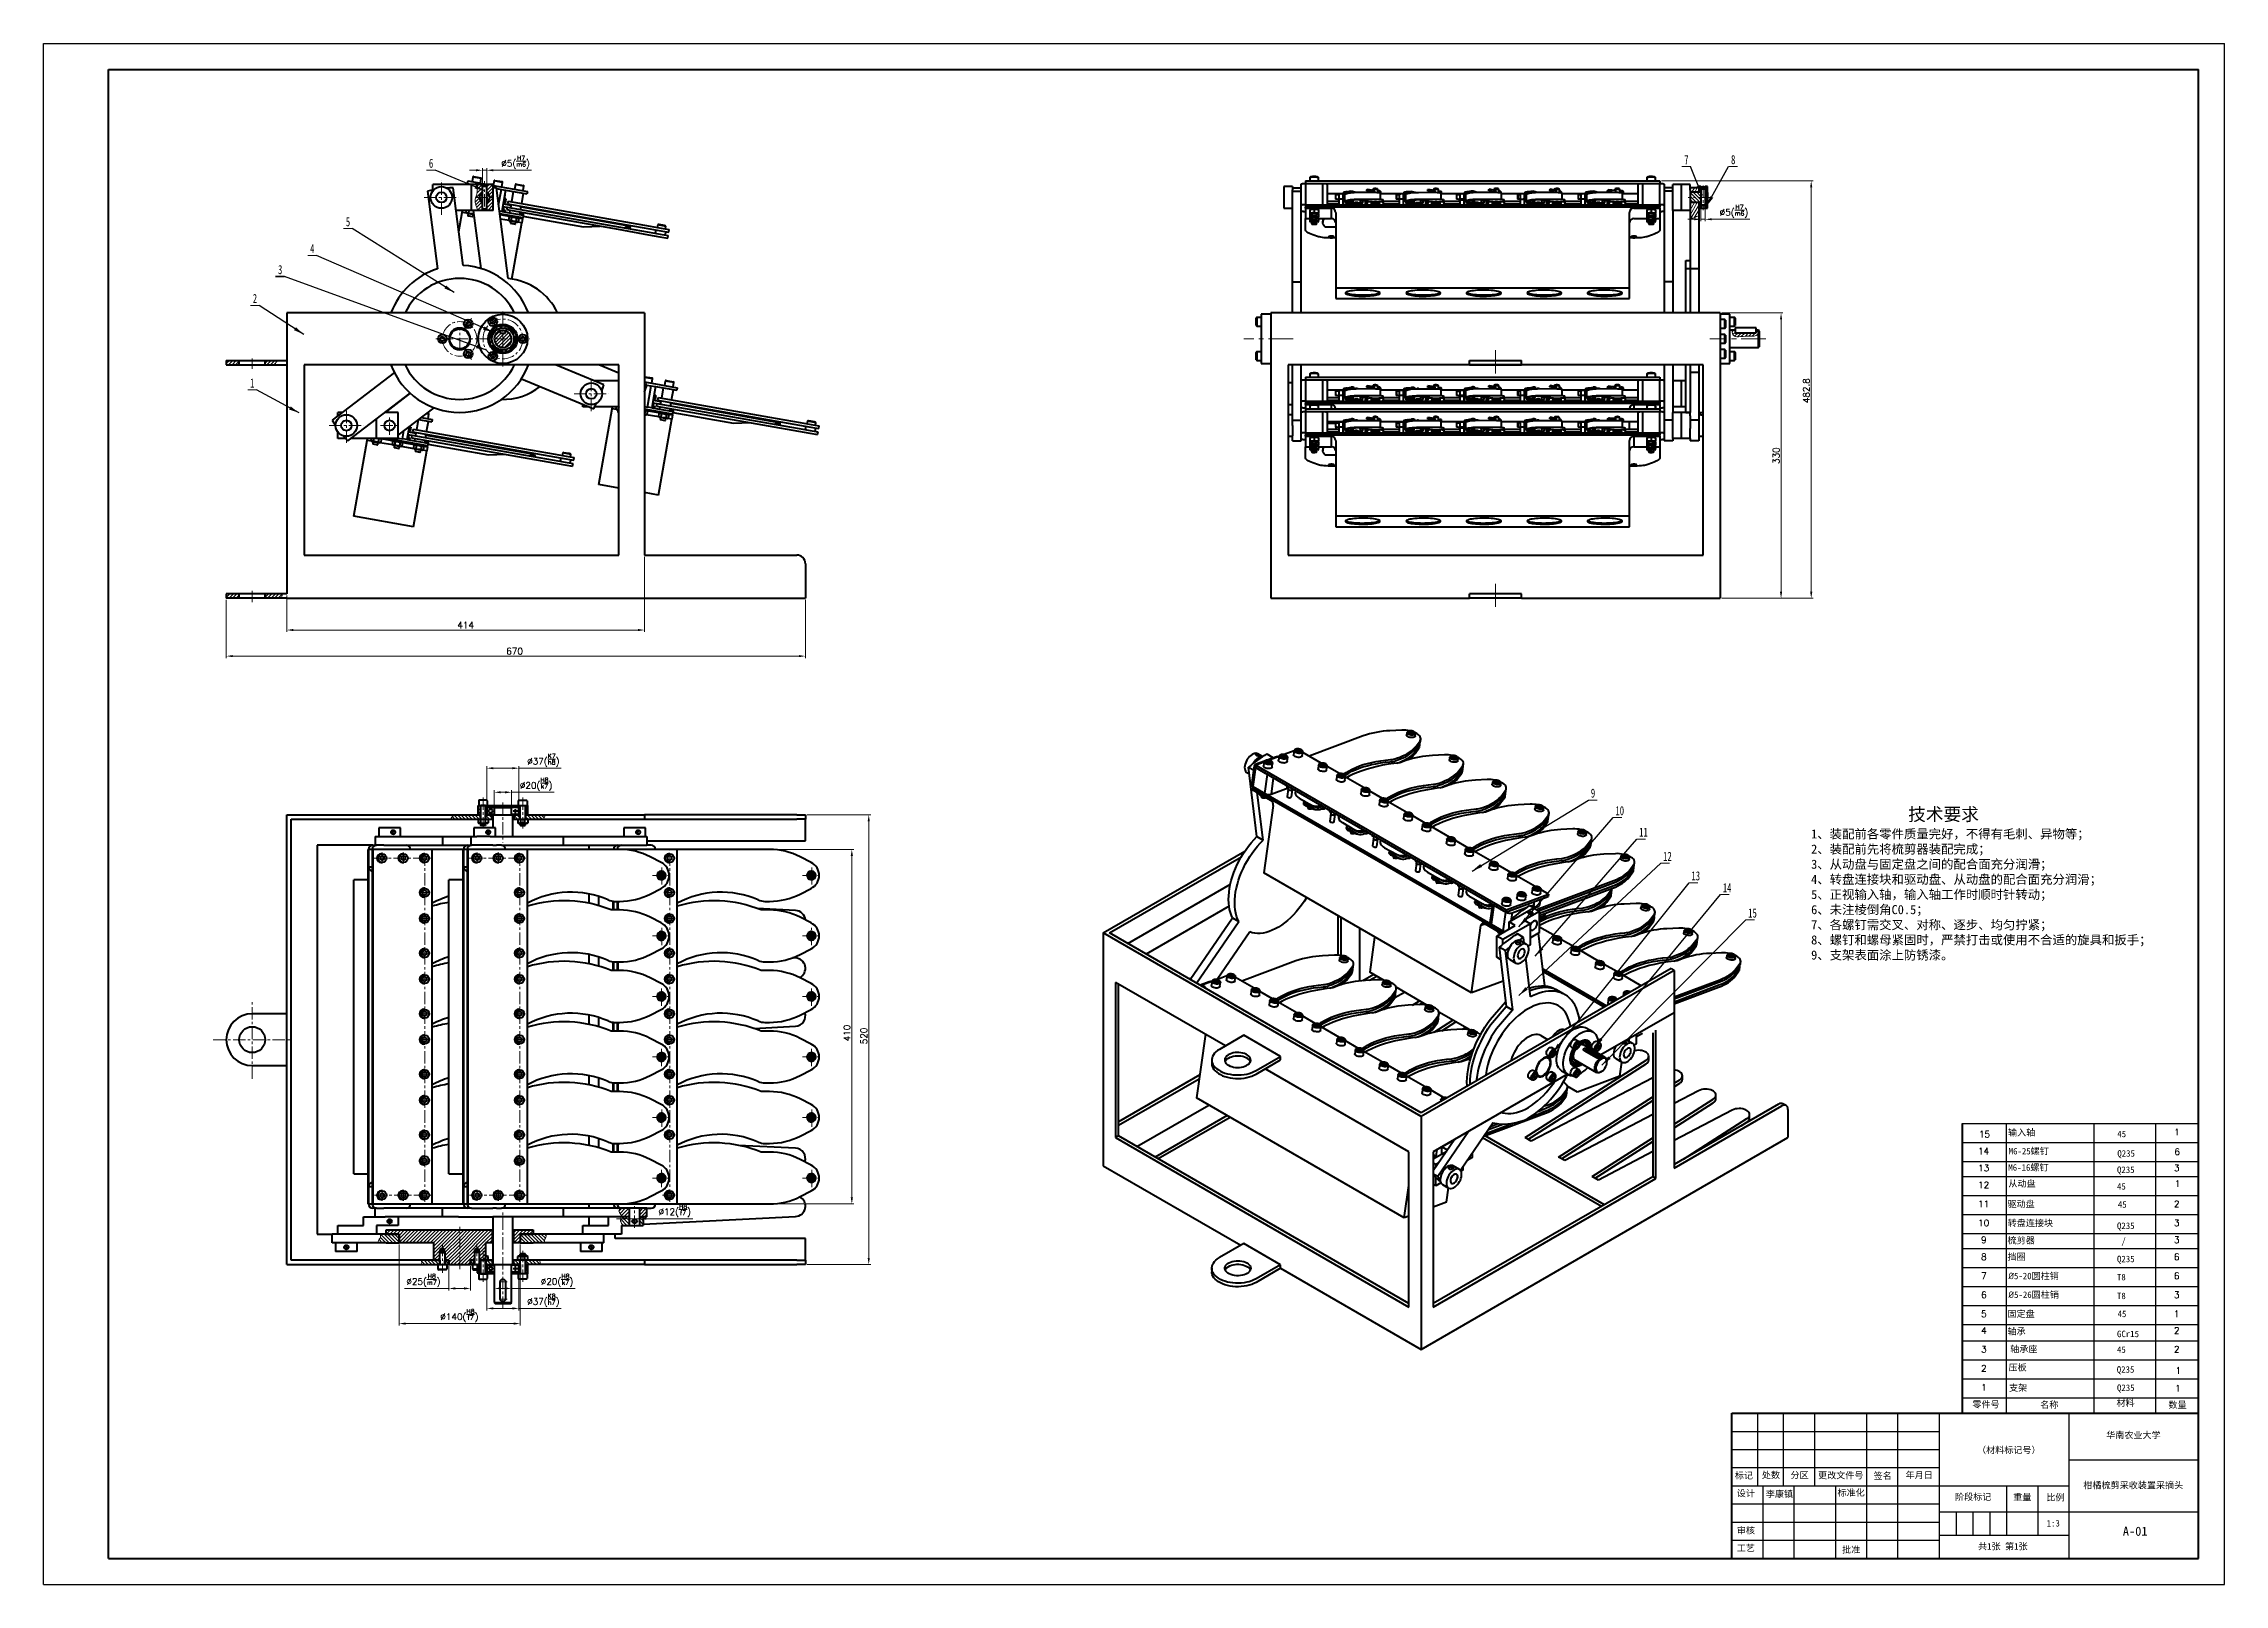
# Model space of a CAD drawing. Header units: millimetres. Extents: x 141 to 982, y 511 to 1105.
import ezdxf

# ---------------------------------------------------------------- set-up
doc = ezdxf.new("R2010")
doc.units = ezdxf.units.MM
doc.header["$LTSCALE"] = 0.3
doc.linetypes.add('CENTER', pattern=[50.8, 31.75, -6.35, 6.35, -6.35])
doc.layers.add('10', color=7, linetype='Continuous')
for name, color, linetype, lineweight in [('剖面线', 190, 'Continuous', 18), ('尺寸线', 6, 'Continuous', 18), ('文字 @ 1', 6, 'Continuous', 18), ('粗实线', 7, 'Continuous', 50), ('细实线', 3, 'Continuous', 18), ('细点画线', 1, 'CENTER', 18)]:
    doc.layers.add(name, color=color, linetype=linetype, lineweight=lineweight)
doc.styles.add('SLDTEXTSTYLE0', font='TXT', dxfattribs={"width": 0.7})
doc.styles.get("Standard").update_dxf_attribs({"font": 'txt', "bigfont": 'gbcbig.shx'})
doc.styles.add('我的样式', font='romans.shx', dxfattribs={"height": 2.5, "bigfont": 'chineset.shx'})
doc.dimstyles.new('SLDDIMSTYLE0', dxfattribs={"dimtxt": 0, "dimasz": 4.08, "dimexe": 0, "dimexo": 0.0625, "dimgap": 0, "dimtad": 0, "dimtih": 1, "dimtoh": 1, "dimdec": 0, "dimrnd": 1e-09, "dimzin": 0, "dimdsep": 46, "dimtxsty": 'Standard', "dimsah": 1, "dimcen": 0.09, "dimadec": 0, "dimazin": 0, "dimtfac": 4.08, "dimtdec": 0, "dimtofl": 0, "dimtmove": 0, "dimatfit": 3, "dimfxl": 1, "dimfrac": 2, "dimtolj": 1, "dimtzin": 0, "dimarcsym": 0})
doc.dimstyles.new('我的样式', dxfattribs={"dimtxt": 2.5, "dimasz": 2.5, "dimexe": 0.75, "dimexo": 0.625, "dimtad": 1, "dimdec": 1, "dimlfac": 3, "dimdsep": 46, "dimtxsty": '我的样式', "dimcen": 2.5, "dimclrd": 256, "dimclre": 256, "dimclrt": 256, "dimadec": 0, "dimazin": 0, "dimtp": 0.018, "dimtm": 0.018, "dimtfac": 1, "dimtdec": 1, "dimtmove": 0, "dimatfit": 3, "dimfxl": 1, "dimlwd": 18, "dimlwe": 18, "dimarcsym": 0})

msp = doc.modelspace()

# ---------------------------------------------------------------- texts
at = {"layer": '文字 @ 1', "insert": (822.663, 810.74), "char_height": 2.5, "attachment_point": 1, "style": '我的样式'}
msp.add_mtext_dynamic_manual_height_columns('{\\fSimSun|b0|i0|c134|p2;\\H2x;           技术要求\\Fromans,chineset|c134;\\P\\f@SimSun|b0|i0|c134|p2;\\H0.7x;1\\fSimSun|b0|i0|c134|p2;、装配前各零件质量完好，不得有毛刺、异物等；\\P2、装配前先将梳剪器装配完成；\\P3、从动盘与固定盘之间的配合面充分润滑；\\P4、转盘连接块和驱动盘、从动盘的配合面充分润滑；\\P5、正视输入轴，输入轴工作时顺时针转动； \\P6、未注棱倒角C0.5；\\P7、各螺钉需交叉、对称、逐步、均匀拧紧；\\P8、螺钉和螺母紧固时，严禁打击或使用不合适的旋具和扳手；\\P9、支架表面涂上防锈漆。}', width=134.73836, gutter_width=12.5, heights=[0], dxfattribs=at)
at = {"layer": '文字 @ 1', "lineweight": -3, "char_height": 2.5, "attachment_point": 1, "style": '我的样式'}
for s, insert, width in [('1{\\Fromans,chineset|c134;5}', (887.392, 686.162), 15.88496), ('{\\fSimSun|b0|i0|c134|p2;输入轴}', (898.602, 686.788), 15.88496), ('{\\fSimSun|b0|i0|c134|p2;45}', (940.743, 686.247), 15.88496), ('{\\Fromans,chineset|c134;1}', (962.705, 686.985), 15.88496), ('14', (887.057, 679.627), 15.88496), ('13', (887.057, 673.102), 15.88496), ('{\\fSimSun|b0|i0|c134|p2;M6-16螺钉}', (898.726, 673.315), 15.88496), ('{\\fSimSun|b0|i0|c134|p2;M6-25螺钉}', (898.858, 679.6), 15.88496), ('{\\fSimSun|b0|i0|c134|p2;Q235}', (940.756, 678.743), 15.88496), ('{\\Fromans,chineset|c134;3}', (962.586, 673.102), 15.88496), ('{\\Fromans,chineset|c134;6}', (962.717, 679.386), 15.88496), ('12', (887.057, 666.576), 15.88496), ('{\\fSimSun|b0|i0|c134|p2;从动盘}', (898.735, 667.101), 15.88496), ('{\\fSimSun|b0|i0|c134|p2;45}', (940.625, 666.039), 15.88496), ('{\\fSimSun|b0|i0|c134|p2;Q235}', (940.625, 672.459), 15.88496), ('{\\Fromans,chineset|c134;1}', (962.918, 667.101), 15.88496), ('11', (887.057, 659.25), 15.88496), ('{\\fSimSun|b0|i0|c134|p2;驱动盘}', (898.403, 659.25), 15.88496), ('{\\fSimSun|b0|i0|c134|p2;45}', (940.964, 659.044), 15.88496), ('{\\Fromans,chineset|c134;2}', (962.586, 659.25), 15.88496), ('10', (887.057, 651.923), 15.88496), ('{\\fSimSun|b0|i0|c134|p2;转盘连接块}', (898.483, 651.877), 29.51991), ('{\\fSimSun|b0|i0|c134|p2;Q235}', (940.625, 650.857), 15.88496), ('{\\Fromans,chineset|c134;3}', (962.586, 651.923), 15.88496), ('9', (888.23, 645.398), 15.88496), ('{\\fSimSun|b0|i0|c134|p2;梳剪器}', (898.411, 645.222), 15.88496), ('{\\fSimSun|b0|i0|c134|p2;挡圈}', (898.403, 638.872), 15.88496), ('{\\fSimSun|b0|i0|c134|p2;/}', (942.32, 644.926), 15.88496), ('{\\Fromans,chineset|c134;3}', (962.586, 645.398), 15.88496), ('8', (888.23, 638.872), 15.88496), ('7', (888.23, 631.545), 15.88496), ('{\\fISOCPEUR|b0|i0|c0|p34;%%C\\fSimSun|b0|i0|c134|p2;5-20圆柱销}', (898.736, 631.493), 27.55206), ('{\\fSimSun|b0|i0|c134|p2;T8}', (940.598, 631.033), 15.88496), ('{\\fSimSun|b0|i0|c134|p2;Q235}', (940.625, 638.044), 15.88496), ('{\\Fromans,chineset|c134;6}', (962.586, 638.872), 15.88496), ('{\\Fromans,chineset|c134;6}', (962.586, 631.545), 15.88496), ('6', (888.23, 624.219), 15.88496), ('{\\fISOCPEUR|b0|i0|c0|p34;%%C\\fSimSun|b0|i0|c134|p2;5-26圆柱销}', (898.763, 624.277), 27.09934), ('{\\fSimSun|b0|i0|c134|p2;T8}', (940.625, 623.817), 15.88496), ('{\\Fromans,chineset|c134;3}', (962.586, 624.219), 15.88496), ('5', (888.23, 616.892), 15.88496), ('{\\fSimSun|b0|i0|c134|p2;固定盘}', (898.403, 616.892), 15.88496), ('{\\fSimSun|b0|i0|c134|p2;45}', (940.853, 616.873), 15.88496), ('{\\Fromans,chineset|c134;1}', (962.586, 616.892), 15.88496), ('4', (888.23, 610.434), 15.88496), ('{\\fSimSun|b0|i0|c134|p2;轴承}', (898.403, 610.102), 15.88496), ('{\\fSimSun|b0|i0|c134|p2;GCr15}', (940.625, 609.148), 15.88496), ('{\\Fromans,chineset|c134;2}', (962.586, 610.434), 15.88496), ('3', (888.23, 603.209), 15.88496), ('{\\fSimSun|b0|i0|c134|p2;轴承座}', (899.449, 603.291), 15.88496), ('{\\fSimSun|b0|i0|c134|p2;45}', (940.625, 603.118), 15.88496), ('{\\Fromans,chineset|c134;2}', (962.586, 603.209), 15.88496), ('2', (888.23, 595.882), 15.88496), ('{\\fSimSun|b0|i0|c134|p2;压板}', (898.783, 596.21), 15.88496), ('{\\fSimSun|b0|i0|c134|p2;支架}', (899.015, 588.366), 15.88496), ('{\\fSimSun|b0|i0|c134|p2;Q235}', (940.541, 595.446), 15.88496), ('{\\Fromans,chineset|c134;1}', (963.198, 595.054), 15.88496), ('{\\fSimSun|b0|i0|c134|p2;零件号}', (884.859, 581.985), 15.88496), ('1', (888.23, 588.556), 15.88496), ('{\\fSimSun|b0|i0|c134|p2;名称}', (911.028, 581.855), 15.88496), ('{\\fSimSun|b0|i0|c134|p2;材料}', (940.422, 582.543), 15.88496), ('{\\fSimSun|b0|i0|c134|p2;Q235}', (940.625, 588.416), 15.88496), ('{\\fSimSun|b0|i0|c134|p2;数量}', (960.459, 581.818), 15.88496), ('{\\Fromans,chineset|c134;1}', (963.082, 588.202), 15.88496), ('{\\fSimSun|b0|i0|c134|p2;李康镇}', (805.2, 547.437), 15.88496)]:
    msp.add_mtext(s, dxfattribs=dict(at, insert=insert, width=width))
at = {"layer": '文字 @ 1', "lineweight": -3, "attachment_point": 1, "style": '我的样式'}
for s, width, gutter_width, insert, char_height in [('\\pi9.1103;{\\fSimSun|b0|i0|c134|p2;（材料标记号）}', 39.08171, 12.5, (877.545, 564.365), 2.5), ('{\\fSimSun|b0|i0|c134|p2;华南农业大学}', 32.01765, 17.5, (936.469, 570.137), 2.5), ('\\pi1.625;{\\fSimSun|b0|i0|c134|p2;处数}', 10, 12.5, (802.04, 554.739), 2.5), ('\\pi3.0625;{\\fSimSun|b0|i0|c134|p2;年月日}', 16, 12.5, (856.04, 554.724), 2.5), ('\\pi1.6042;{\\fSimSun|b0|i0|c134|p2;标记}', 10, 12.5, (791.654, 554.586), 2.5), ('\\pi1.6181;{\\fSimSun|b0|i0|c134|p2;设计}', 10, 12.5, (792.39, 547.719), 2.5), ('\\pi2.6875;{\\fSimSun|b0|i0|c134|p2;分区}', 12, 12.5, (812.04, 554.696), 2.5), ('\\pi1.3125;{\\fSimSun|b0|i0|c134|p2;更改文件号}', 20, 12.5, (824.04, 554.644), 2.5), ('\\pi0.81944;{\\fSimSun|b0|i0|c134|p2;标准化}', 12, 12.5, (832.04, 547.966), 2.5), ('\\pi2.7431;{\\fSimSun|b0|i0|c134|p2;签名}', 12, 12.5, (844.04, 554.458), 2.5), ('\\pi6.1181;{\\fSimSun|b0|i0|c134|p2;阶段标记}', 26, 12.5, (872.04, 546.329), 2.5), ('\\pi5.6181;{\\fSimSun|b0|i0|c134|p2;柑橘梳剪采收装置采摘头}', 50, 12.5, (922.04, 550.82), 2.5), ('\\pi2.5903;{\\fSimSun|b0|i0|c134|p2;重量}', 12, 12.5, (898.04, 546.218), 2.5), ('{\\fSimSun|b0|i0|c134|p2;比例}', 12, 12.5, (913.403, 546.12), 2.5), ('{\\fSimSun|b0|i0|c134|p2;审核}', 12, 12.5, (793.997, 533.386), 2.5), ('{\\fSimSun|b0|i0|c134|p2;1:3}', 12, 12.5, (913.494, 536.143), 2.5), ('{\\fSimSun|b0|i0|c134|p2;A-01}', 15.61838, 12.5, (942.875, 533.582), 3.5), ('\\pi2.6458;{\\fSimSun|b0|i0|c134|p2;工艺}', 12, 12.5, (791.355, 526.633), 2.5), ('\\pi2.5903;{\\fSimSun|b0|i0|c134|p2;批准}', 12, 12.5, (832.04, 525.971), 2.5), ('\\pi15;{\\fSimSun|b0|i0|c134|p2;共\\f@SimSun|b0|i0|c134|p2;1\\fSimSun|b0|i0|c134|p2;张\\Fromans,chineset|c134; \\fSimSun|b0|i0|c134|p2;第\\f@SimSun|b0|i0|c134|p2;1\\fSimSun|b0|i0|c134|p2;张}', 50, 12.5, (872.04, 527.252), 2.5)]:
    msp.add_mtext_dynamic_manual_height_columns(s, width=width, gutter_width=gutter_width, heights=[0], dxfattribs=dict(at, insert=insert, char_height=char_height))
at = {"layer": '细实线', "char_height": 3.5, "attachment_point": 1, "style": 'SLDTEXTSTYLE0'}
for s, insert in [('6', (289.624, 1060.982)), ('7', (773.749, 1062.371)), ('8', (791.778, 1062.371)), ('5', (257.591, 1038.433)), ('4', (243.83, 1028.07)), ('2', (221.698, 1008.842)), ('1', (220.667, 976.256)), ('9', (737.723, 818.135)), ('10', (747.201, 811.37)), ('11', (756.372, 803.098)), ('12', (765.594, 793.779)), ('13', (776.514, 786.255)), ('14', (788.616, 781.663)), ('15', (798.407, 771.912))]:
    msp.add_mtext(s, dxfattribs=dict(at, insert=insert))

# ---------------------------------------------------------------- blocks, each defined once
blk = doc.blocks.new('SW_NOTE_2')
at = {"layer": '10', "color": 0}
for p, q in [((-3.38, 0), (0, 0)), ((0, 0), (-3.38, 0)), ((-3.38, 0), (0, 0)), ((0, 0), (-3.38, 0)), ((-3.38, 0), (0, 0)), ((0, 0), (-3.38, 0))]:
    blk.add_line(p, q, dxfattribs=at)
at = {"layer": '10', "color": 0, "insert": (-2.46, 4.42), "char_height": 3.5, "attachment_point": 1, "style": 'SLDTEXTSTYLE0'}
blk.add_mtext('3', dxfattribs=at)
blk = doc.blocks.new('*D11')
at = {"layer": 'Defpoints', "color": 0, "transparency": 16777216}
for p in [(211.49, 891.5), (434.82, 891.5), (434.82, 869.22)]:
    blk.add_point(p, dxfattribs=at)
at = {"layer": '尺寸线', "linetype": 'Continuous', "lineweight": 18, "transparency": 16777216}
for p, q in [((211.49, 890.88), (211.49, 868.47)), ((434.82, 890.88), (434.82, 868.47)), ((213.99, 869.22), (432.32, 869.22))]:
    blk.add_line(p, q, dxfattribs=at)
at = {"layer": '尺寸线', "transparency": 16777216}
for points in [[(213.99, 869.63), (213.99, 868.8), (211.49, 869.22)], [(432.32, 869.63), (432.32, 868.8), (434.82, 869.22)]]:
    blk.add_solid(points, dxfattribs=at)
at = {"layer": '尺寸线', "transparency": 16777216, "insert": (322.67, 871.09), "char_height": 2.5, "attachment_point": 5, "style": '我的样式'}
blk.add_mtext('670', dxfattribs=at)
blk = doc.blocks.new('*D12')
at = {"layer": 'Defpoints', "color": 0, "transparency": 16777216}
for p in [(372.82, 908.17), (234.82, 893.17), (234.82, 879.27)]:
    blk.add_point(p, dxfattribs=at)
at = {"layer": '尺寸线', "linetype": 'Continuous', "lineweight": 18, "transparency": 16777216}
for p, q in [((372.82, 907.55), (372.82, 878.52)), ((234.82, 892.55), (234.82, 878.52)), ((370.32, 879.27), (237.32, 879.27))]:
    blk.add_line(p, q, dxfattribs=at)
at = {"layer": '尺寸线', "transparency": 16777216}
for points in [[(237.32, 879.68), (237.32, 878.85), (234.82, 879.27)], [(370.32, 879.68), (370.32, 878.85), (372.82, 879.27)]]:
    blk.add_solid(points, dxfattribs=at)
at = {"layer": '尺寸线', "transparency": 16777216, "insert": (303.82, 881.14), "char_height": 2.5, "attachment_point": 5, "style": '我的样式'}
blk.add_mtext('414', dxfattribs=at)
blk = doc.blocks.new('*D13')
at = {"layer": 'Defpoints', "color": 0, "transparency": 16777216}
for p in [(434.82, 808), (434.82, 634.67), (459.25, 634.67)]:
    blk.add_point(p, dxfattribs=at)
at = {"layer": '尺寸线', "linetype": 'Continuous', "lineweight": 18, "transparency": 16777216}
for p, q in [((435.45, 808), (460, 808)), ((459.25, 805.5), (459.25, 637.17)), ((435.45, 634.67), (460, 634.67))]:
    blk.add_line(p, q, dxfattribs=at)
at = {"layer": '尺寸线', "transparency": 16777216}
for points in [[(458.83, 805.5), (459.67, 805.5), (459.25, 808)], [(458.83, 637.17), (459.67, 637.17), (459.25, 634.67)]]:
    blk.add_solid(points, dxfattribs=at)
at = {"layer": '尺寸线', "transparency": 16777216, "insert": (457.38, 722.76), "char_height": 2.5, "attachment_point": 5, "rotation": 90, "style": '我的样式'}
blk.add_mtext('520', dxfattribs=at)
blk = doc.blocks.new('*D14')
at = {"layer": 'Defpoints', "color": 0, "transparency": 16777216}
for p in [(421.02, 794.67), (421.02, 658), (452.72, 658)]:
    blk.add_point(p, dxfattribs=at)
at = {"layer": '尺寸线', "linetype": 'Continuous', "lineweight": 18, "transparency": 16777216}
for p, q in [((421.65, 794.67), (453.47, 794.67)), ((452.72, 792.17), (452.72, 660.5)), ((421.65, 658), (453.47, 658))]:
    blk.add_line(p, q, dxfattribs=at)
at = {"layer": '尺寸线', "transparency": 16777216}
for points in [[(452.31, 792.17), (453.14, 792.17), (452.72, 794.67)], [(452.31, 660.5), (453.14, 660.5), (452.72, 658)]]:
    blk.add_solid(points, dxfattribs=at)
at = {"layer": '尺寸线', "transparency": 16777216, "insert": (450.85, 723.89), "char_height": 2.5, "attachment_point": 5, "rotation": 90, "style": '我的样式'}
blk.add_mtext('410', dxfattribs=at)
blk = doc.blocks.new('*D15')
at = {"layer": 'Defpoints', "color": 0, "transparency": 16777216}
for p in [(311.95, 1056.53), (310.28, 1050.44), (311.95, 1050.44)]:
    blk.add_point(p, dxfattribs=at)
at = {"layer": '尺寸线', "linetype": 'Continuous', "lineweight": 18, "transparency": 16777216}
for p, q in [((307.78, 1056.53), (305.28, 1056.53)), ((310.28, 1051.07), (310.28, 1057.28)), ((310.28, 1056.53), (311.95, 1056.53)), ((311.95, 1051.07), (311.95, 1057.28)), ((314.45, 1056.53), (329.17, 1056.53))]:
    blk.add_line(p, q, dxfattribs=at)
at = {"layer": '尺寸线', "transparency": 16777216}
for points in [[(307.78, 1056.95), (307.78, 1056.11), (310.28, 1056.53)], [(314.45, 1056.95), (314.45, 1056.11), (311.95, 1056.53)]]:
    blk.add_solid(points, dxfattribs=at)
at = {"layer": '尺寸线', "transparency": 16777216, "insert": (323.06, 1059.61), "char_height": 2.5, "attachment_point": 5, "style": '我的样式'}
blk.add_mtext('{\\Fromans,chineset|c134;%%C5(\\H0.7x;\\SH7/m6;\\H1.4286x;)}', dxfattribs=at)
blk = doc.blocks.new('*D16')
at = {"layer": 'Defpoints', "color": 0, "transparency": 16777216}
for p in [(780.14, 1043.15), (781.81, 1043.15), (781.81, 1037.62)]:
    blk.add_point(p, dxfattribs=at)
at = {"layer": '尺寸线', "linetype": 'Continuous', "lineweight": 18, "transparency": 16777216}
for p, q in [((777.64, 1037.62), (775.14, 1037.62)), ((780.14, 1042.52), (780.14, 1036.87)), ((780.14, 1037.62), (781.81, 1037.62)), ((781.81, 1042.52), (781.81, 1036.87)), ((784.31, 1037.62), (799.04, 1037.62))]:
    blk.add_line(p, q, dxfattribs=at)
at = {"layer": '尺寸线', "transparency": 16777216}
for points in [[(777.64, 1038.04), (777.64, 1037.21), (780.14, 1037.62)], [(784.31, 1038.04), (784.31, 1037.21), (781.81, 1037.62)]]:
    blk.add_solid(points, dxfattribs=at)
at = {"layer": '尺寸线', "transparency": 16777216, "insert": (792.92, 1040.71), "char_height": 2.5, "attachment_point": 5, "style": '我的样式'}
blk.add_mtext('{\\Fromans,chineset|c134;%%C5(\\H0.7x;\\SH7/m6;\\H1.4286x;)}', dxfattribs=at)
blk = doc.blocks.new('*D17')
at = {"layer": 'Defpoints', "color": 0, "transparency": 16777216}
for p in [(366.92, 656.33), (370.92, 656.33), (370.92, 652.33)]:
    blk.add_point(p, dxfattribs=at)
at = {"layer": '尺寸线', "linetype": 'Continuous', "lineweight": 18, "transparency": 16777216}
for p, q in [((364.42, 652.33), (361.92, 652.33)), ((366.92, 655.71), (366.92, 651.58)), ((366.92, 652.33), (370.92, 652.33)), ((370.92, 655.71), (370.92, 651.58)), ((373.42, 652.33), (391.4, 652.33))]:
    blk.add_line(p, q, dxfattribs=at)
at = {"layer": '尺寸线', "transparency": 16777216}
for points in [[(364.42, 652.74), (364.42, 651.91), (366.92, 652.33)], [(373.42, 652.74), (373.42, 651.91), (370.92, 652.33)]]:
    blk.add_solid(points, dxfattribs=at)
at = {"layer": '尺寸线', "transparency": 16777216, "insert": (384.43, 655.41), "char_height": 2.5, "attachment_point": 5, "style": '我的样式'}
blk.add_mtext('{\\Fromans,chineset|c134;%%C12(\\H0.7x;\\SH8/f7;\\H1.4286x;)}', dxfattribs=at)
blk = doc.blocks.new('*D18')
at = {"layer": 'Defpoints', "color": 0, "transparency": 16777216}
for p in [(278.16, 643), (324.82, 643), (324.82, 611.88)]:
    blk.add_point(p, dxfattribs=at)
at = {"layer": '尺寸线', "linetype": 'Continuous', "lineweight": 18, "transparency": 16777216}
for p, q in [((278.16, 642.38), (278.16, 611.13)), ((324.82, 642.38), (324.82, 611.13)), ((280.66, 611.88), (322.32, 611.88))]:
    blk.add_line(p, q, dxfattribs=at)
at = {"layer": '尺寸线', "transparency": 16777216}
for points in [[(280.66, 612.29), (280.66, 611.46), (278.16, 611.88)], [(322.32, 612.29), (322.32, 611.46), (324.82, 611.88)]]:
    blk.add_solid(points, dxfattribs=at)
at = {"layer": '尺寸线', "transparency": 16777216, "insert": (301.38, 614.96), "char_height": 2.5, "attachment_point": 5, "style": '我的样式'}
blk.add_mtext('{\\Fromans,chineset|c134;%%C140(\\H0.7x;\\SH8/f7;\\H1.4286x;)}', dxfattribs=at)
blk = doc.blocks.new('*D19')
at = {"layer": 'Defpoints', "color": 0, "transparency": 16777216}
for p in [(297.32, 634.67), (305.66, 634.67), (305.66, 625.43)]:
    blk.add_point(p, dxfattribs=at)
at = {"layer": '尺寸线', "linetype": 'Continuous', "lineweight": 18, "transparency": 16777216}
for p, q in [((297.32, 634.04), (297.32, 624.68)), ((305.66, 634.04), (305.66, 624.68)), ((297.32, 625.43), (280.22, 625.43)), ((303.16, 625.43), (299.82, 625.43))]:
    blk.add_line(p, q, dxfattribs=at)
at = {"layer": '尺寸线', "transparency": 16777216}
for points in [[(299.82, 625.85), (299.82, 625.01), (297.32, 625.43)], [(303.16, 625.85), (303.16, 625.01), (305.66, 625.43)]]:
    blk.add_solid(points, dxfattribs=at)
at = {"layer": '尺寸线', "transparency": 16777216, "insert": (287.52, 628.51), "char_height": 2.5, "attachment_point": 5, "style": '我的样式'}
blk.add_mtext('{\\Fromans,chineset|c134;%%C25(\\H0.7x;\\SH8/m7;\\H1.4286x;)}', dxfattribs=at)
blk = doc.blocks.new('*D20')
at = {"layer": 'Defpoints', "color": 0, "transparency": 16777216}
for p in [(764.31, 1052.44), (787.64, 891.5), (822.7, 891.5)]:
    blk.add_point(p, dxfattribs=at)
at = {"layer": '尺寸线', "linetype": 'Continuous', "lineweight": 18, "transparency": 16777216}
for p, q in [((764.94, 1052.44), (823.45, 1052.44)), ((822.7, 1049.94), (822.7, 894)), ((788.27, 891.5), (823.45, 891.5))]:
    blk.add_line(p, q, dxfattribs=at)
at = {"layer": '尺寸线', "transparency": 16777216}
for points in [[(822.28, 1049.94), (823.12, 1049.94), (822.7, 1052.44)], [(822.28, 894), (823.12, 894), (822.7, 891.5)]]:
    blk.add_solid(points, dxfattribs=at)
at = {"layer": '尺寸线', "transparency": 16777216, "insert": (820.82, 971.52), "char_height": 2.5, "attachment_point": 5, "rotation": 90, "style": '我的样式'}
blk.add_mtext('482.8', dxfattribs=at)
blk = doc.blocks.new('*D21')
at = {"layer": 'Defpoints', "color": 0, "transparency": 16777216}
for p in [(787.64, 1001.5), (788.27, 891.5), (811.07, 891.5)]:
    blk.add_point(p, dxfattribs=at)
at = {"layer": '尺寸线', "linetype": 'Continuous', "lineweight": 18, "transparency": 16777216}
for p, q in [((788.27, 1001.5), (811.82, 1001.5)), ((811.07, 999), (811.07, 894)), ((788.89, 891.5), (811.82, 891.5))]:
    blk.add_line(p, q, dxfattribs=at)
at = {"layer": '尺寸线', "transparency": 16777216}
for points in [[(810.65, 999), (811.49, 999), (811.07, 1001.5)], [(810.65, 894), (811.49, 894), (811.07, 891.5)]]:
    blk.add_solid(points, dxfattribs=at)
at = {"layer": '尺寸线', "transparency": 16777216, "insert": (809.2, 946.5), "char_height": 2.5, "attachment_point": 5, "rotation": 90, "style": '我的样式'}
blk.add_mtext('330', dxfattribs=at)
blk = doc.blocks.new('*D22')
at = {"layer": 'Defpoints', "color": 0, "transparency": 16777216}
for p in [(314.82, 633.17), (321.49, 633.17), (321.49, 625.43)]:
    blk.add_point(p, dxfattribs=at)
at = {"layer": '尺寸线', "linetype": 'Continuous', "lineweight": 18, "transparency": 16777216}
for p, q in [((314.82, 632.54), (314.82, 624.68)), ((321.49, 632.54), (321.49, 624.68)), ((317.32, 625.43), (318.99, 625.43)), ((321.49, 625.43), (346.01, 625.43))]:
    blk.add_line(p, q, dxfattribs=at)
at = {"layer": '尺寸线', "transparency": 16777216}
for points in [[(317.32, 625.85), (317.32, 625.01), (314.82, 625.43)], [(318.99, 625.85), (318.99, 625.01), (321.49, 625.43)]]:
    blk.add_solid(points, dxfattribs=at)
at = {"layer": '尺寸线', "transparency": 16777216, "insert": (339.04, 628.51), "char_height": 2.5, "attachment_point": 5, "style": '我的样式'}
blk.add_mtext('{\\Fromans,chineset|c134;%%C20(\\H0.7x;\\SH8/k7;\\H1.4286x;)}', dxfattribs=at)
blk = doc.blocks.new('*D23')
at = {"layer": 'Defpoints', "color": 0, "transparency": 16777216}
for p in [(311.99, 633.17), (324.32, 633.17), (324.32, 617.73)]:
    blk.add_point(p, dxfattribs=at)
at = {"layer": '尺寸线', "linetype": 'Continuous', "lineweight": 18, "transparency": 16777216}
for p, q in [((311.99, 632.54), (311.99, 616.98)), ((324.32, 632.54), (324.32, 616.98)), ((314.49, 617.73), (321.82, 617.73)), ((324.32, 617.73), (340.68, 617.73))]:
    blk.add_line(p, q, dxfattribs=at)
at = {"layer": '尺寸线', "transparency": 16777216}
for points in [[(314.49, 618.15), (314.49, 617.32), (311.99, 617.73)], [(321.82, 618.15), (321.82, 617.32), (324.32, 617.73)]]:
    blk.add_solid(points, dxfattribs=at)
at = {"layer": '尺寸线', "transparency": 16777216, "insert": (333.75, 620.82), "char_height": 2.5, "attachment_point": 5, "style": '我的样式'}
blk.add_mtext('{\\Fromans,chineset|c134;%%C37(\\H0.7x;\\SK8/h7;\\H1.4286x;)}', dxfattribs=at)
blk = doc.blocks.new('*D24')
at = {"layer": 'Defpoints', "color": 0, "transparency": 16777216}
for p in [(321.49, 816.72), (314.82, 809.5), (321.49, 809.45)]:
    blk.add_point(p, dxfattribs=at)
at = {"layer": '尺寸线', "linetype": 'Continuous', "lineweight": 18, "transparency": 16777216}
for p, q in [((314.82, 810.13), (314.82, 817.47)), ((317.32, 816.72), (318.99, 816.72)), ((321.49, 810.08), (321.49, 817.47)), ((321.49, 816.72), (337.93, 816.72))]:
    blk.add_line(p, q, dxfattribs=at)
at = {"layer": '尺寸线', "transparency": 16777216}
for points in [[(317.32, 817.13), (317.32, 816.3), (314.82, 816.72)], [(318.99, 817.13), (318.99, 816.3), (321.49, 816.72)]]:
    blk.add_solid(points, dxfattribs=at)
at = {"layer": '尺寸线', "transparency": 16777216, "insert": (330.96, 819.8), "char_height": 2.5, "attachment_point": 5, "style": '我的样式'}
blk.add_mtext('{\\Fromans,chineset|c134;%%C20(\\H0.7x;\\SH8/k7;\\H1.4286x;)}', dxfattribs=at)
blk = doc.blocks.new('*D25')
at = {"layer": 'Defpoints', "color": 0, "transparency": 16777216}
for p in [(324.32, 826), (311.99, 809.5), (324.32, 809.5)]:
    blk.add_point(p, dxfattribs=at)
at = {"layer": '尺寸线', "linetype": 'Continuous', "lineweight": 18, "transparency": 16777216}
for p, q in [((311.99, 810.13), (311.99, 826.75)), ((314.49, 826), (321.82, 826)), ((324.32, 810.13), (324.32, 826.75)), ((324.32, 826), (340.68, 826))]:
    blk.add_line(p, q, dxfattribs=at)
at = {"layer": '尺寸线', "transparency": 16777216}
for points in [[(314.49, 826.41), (314.49, 825.58), (311.99, 826)], [(321.82, 826.41), (321.82, 825.58), (324.32, 826)]]:
    blk.add_solid(points, dxfattribs=at)
at = {"layer": '尺寸线', "transparency": 16777216, "insert": (333.75, 829.08), "char_height": 2.5, "attachment_point": 5, "style": '我的样式'}
blk.add_mtext('{\\Fromans,chineset|c134;%%C37(\\H0.7x;\\SK7/h8;\\H1.4286x;)}', dxfattribs=at)

# ---------------------------------------------------------------- dimensions: what is measured, and where the dimension line sits
at = {"layer": '尺寸线'}
for base, p1, p2, text, picture, middle in [((311.947, 1056.532), (310.28, 1050.442), (311.947, 1050.442), '{\\Fromans,chineset|c134;%%C<>(\\H0.7x;\\SH7/m6;\\H1.4286x;)}', '*D15', (323.06, 1059.615)), ((321.491, 816.717), (314.824, 809.501), (321.491, 809.451), '{\\Fromans,chineset|c134;%%C<>(\\H0.7x;\\SH8/k7;\\H1.4286x;)}', '*D24', (330.961, 819.8))]:
    dim = msp.add_linear_dim(base=base, p1=p1, p2=p2, text=text, dimstyle='我的样式', dxfattribs=at)
    dim.commit()
    dim.dimension.update_dxf_attribs({"geometry": picture, "text_midpoint": middle})
for base, p1, p2, picture, middle in [((822.7, 891.505), (764.312, 1052.44), (787.645, 891.505), '*D20', (822.7, 971.52)), ((459.251, 634.668), (434.824, 808.001), (434.824, 634.668), '*D13', (459.251, 722.758)), ((452.722, 658.001), (421.022, 794.668), (421.022, 658.001), '*D14', (452.722, 723.892))]:
    dim = msp.add_linear_dim(base=base, p1=p1, p2=p2, angle=90, dimstyle='我的样式', dxfattribs=at)
    dim.commit()
    dim.dimension.update_dxf_attribs({"geometry": picture, "text_midpoint": middle, "dimtype": 160})
for base, p1, p2, text, picture, middle in [((781.812, 1037.624), (780.145, 1043.146), (781.812, 1043.146), '{\\Fromans,chineset|c134;%%C<>(\\H0.7x;\\SH7/m6;\\H1.4286x;)}', '*D16', (792.925, 1037.624)), ((324.324, 825.997), (311.991, 809.501), (324.324, 809.501), '{\\Fromans,chineset|c134;%%C<>(\\H0.7x;\\SK7/h8;\\H1.4286x;)}', '*D25', (333.753, 825.997)), ((370.925, 652.328), (366.925, 656.335), (370.925, 656.335), '{\\Fromans,chineset|c134;%%C<>(\\H0.7x;\\SH8/f7;\\H1.4286x;)}', '*D17', (384.429, 652.328)), ((324.824, 611.878), (278.158, 643.001), (324.824, 643.001), '{\\Fromans,chineset|c134;%%C<>(\\H0.7x;\\SH8/f7;\\H1.4286x;)}', '*D18', (301.383, 611.878)), ((305.658, 625.431), (297.324, 634.668), (305.658, 634.668), '{\\Fromans,chineset|c134;%%C<>(\\H0.7x;\\SH8/m7;\\H1.4286x;)}', '*D19', (287.521, 625.431)), ((324.324, 617.733), (311.991, 633.168), (324.324, 633.168), '{\\Fromans,chineset|c134;%%C<>(\\H0.7x;\\SK8/h7;\\H1.4286x;)}', '*D23', (333.753, 617.733)), ((321.491, 625.431), (314.824, 633.168), (321.491, 633.168), '{\\Fromans,chineset|c134;%%C<>(\\H0.7x;\\SH8/k7;\\H1.4286x;)}', '*D22', (339.036, 625.431))]:
    dim = msp.add_linear_dim(base=base, p1=p1, p2=p2, text=text, dimstyle='我的样式', dxfattribs=at)
    dim.commit()
    dim.dimension.update_dxf_attribs({"geometry": picture, "text_midpoint": middle, "dimtype": 160})
dim = msp.add_linear_dim(base=(811.07, 891.505), p1=(787.645, 1001.505), p2=(788.27, 891.505), angle=90, dimstyle='我的样式', dxfattribs=at)
dim.commit()
dim.dimension.update_dxf_attribs({"geometry": '*D21', "text_midpoint": (809.195, 946.505)})
dim = msp.add_linear_dim(base=(234.824, 879.267), p1=(372.824, 908.171), p2=(234.824, 893.171), dimstyle='我的样式', dxfattribs=at)
dim.commit()
dim.dimension.update_dxf_attribs({"geometry": '*D12', "text_midpoint": (303.824, 881.142)})
dim = msp.add_linear_dim(base=(434.824, 869.216), p1=(211.491, 891.505), p2=(434.824, 891.505), dimstyle='我的样式', dxfattribs=at)
dim.commit()
dim.dimension.update_dxf_attribs({"geometry": '*D11', "text_midpoint": (322.666, 869.216), "dimtype": 160})

# ---------------------------------------------------------------- hatches: boundary and pattern name
at = {"layer": '剖面线'}
h = msp.add_hatch(dxfattribs=at)
h.set_pattern_fill('ANSI31', color=256, scale=0.3)
edge = h.paths.add_edge_path()
edge.add_line((310.28, 1051.05), (307.92, 1051.05))
edge.add_spline(control_points=[(307.92, 1051.05), (308.169, 1050.032), (308.516, 1048.34), (307.858, 1046.703), (307.665, 1046.05)], knot_values=[0.3847955, 0.3847955, 0.3847955, 0.3847955, 3.4352604, 5.4721846, 5.4721846, 5.4721846, 5.4721846], degree=3, periodic=0)
edge.add_line((307.665, 1046.05), (309.099, 1046.05))
edge.add_arc((311.099, 1046.05), 2, 114.155205, 180, ccw=False)
edge.add_line((310.28, 1047.875), (310.28, 1051.05))
edge = h.paths.add_edge_path()
edge.add_arc((311.099, 1046.05), 2, 180, 245.844795, ccw=False)
edge.add_line((309.099, 1046.05), (307.665, 1046.05))
edge.add_spline(control_points=[(307.665, 1046.05), (307.58, 1045.762), (307.165, 1044.099), (307.869, 1042.43), (308.529, 1041.05)], knot_values=[5.4721846, 5.4721846, 5.4721846, 5.4721846, 6.3697654, 10.6655385, 10.6655385, 10.6655385, 10.6655385], degree=3, periodic=0)
edge.add_line((308.529, 1041.05), (310.28, 1041.05))
edge.add_line((310.28, 1041.05), (310.28, 1044.225))
h.paths.add_polyline_path([(314.432, 1051.05), (311.947, 1051.05), (311.947, 1047.861, -0.2910229), (313.099, 1046.05), (314.432, 1046.05)])
h.paths.add_polyline_path([(314.432, 1046.05), (313.099, 1046.05, -0.2910229), (311.947, 1044.238), (311.947, 1041.05), (314.432, 1041.05)])
h = msp.add_hatch(dxfattribs=at)
h.set_pattern_fill('ANSI31', color=256, scale=0.3, angle=90)
h.paths.add_polyline_path([(310.28, 1047.875, 0.295477), (309.099, 1046.05), (310.28, 1046.05)])
h.paths.add_polyline_path([(310.28, 1046.05), (309.099, 1046.05, 0.295477), (310.28, 1044.225)])
h.paths.add_polyline_path([(311.947, 1047.861), (311.947, 1046.05), (313.099, 1046.05, 0.2910229)])
h.paths.add_polyline_path([(313.099, 1046.05), (311.947, 1046.05), (311.947, 1044.238, 0.2910229)])
h = msp.add_hatch(dxfattribs=at)
h.set_pattern_fill('ANSI31', color=256, scale=0.3, angle=15)
h.paths.add_polyline_path([(779.312, 1048.969), (779.312, 1049.784), (775.978, 1049.784), (775.978, 1048.905), (775.978, 1048.501), (775.978, 1048.05), (779.312, 1048.05), (779.312, 1048.501)])
edge = h.paths.add_edge_path()
edge.add_line((779.312, 1044.05), (775.978, 1044.05))
edge.add_line((775.978, 1044.05), (775.978, 1038.357))
edge.add_spline(control_points=[(775.978, 1038.357), (776.386, 1038.133), (777.337, 1037.852), (778.457, 1038.81), (779.157, 1038.852), (779.312, 1038.838)], knot_values=[1.3619432, 1.3619432, 1.3619432, 1.3619432, 2.7139205, 4.500818, 5.0073988, 5.0073988, 5.0073988, 5.0073988], degree=3, periodic=0)
edge.add_line((779.312, 1038.838), (779.312, 1044.05))
h = msp.add_hatch(dxfattribs=at)
h.set_pattern_fill('ANSI31', color=256, scale=0.3, angle=90)
h.paths.add_polyline_path([(780.145, 1048.05), (775.978, 1048.05), (775.978, 1046.05), (780.145, 1046.05)])
h.paths.add_polyline_path([(780.145, 1046.05), (775.978, 1046.05), (775.978, 1044.05), (780.145, 1044.05)])
h.paths.add_polyline_path([(782.645, 1047.95), (782.545, 1048.05), (781.812, 1048.05), (781.812, 1046.05), (782.645, 1046.05)])
h.paths.add_polyline_path([(782.645, 1046.05), (781.812, 1046.05), (781.812, 1044.05), (782.545, 1044.05), (782.645, 1044.15)])
h = msp.add_hatch(dxfattribs=at)
h.set_pattern_fill('ANSI31', color=256, scale=0.3)
h.paths.add_polyline_path([(780.145, 1050.216), (779.312, 1050.216), (779.312, 1048.969), (779.312, 1048.501), (779.312, 1048.05), (780.145, 1048.05)])
h.paths.add_polyline_path([(782.645, 1050.216), (781.812, 1050.216), (781.812, 1048.05), (782.645, 1048.05)])
h.paths.add_polyline_path([(780.145, 1044.05), (779.312, 1044.05), (779.312, 1041.883), (780.145, 1041.883)])
h.paths.add_polyline_path([(782.645, 1044.05), (781.812, 1044.05), (781.812, 1041.883), (782.645, 1041.883)])
h = msp.add_hatch(dxfattribs=at)
h.set_pattern_fill('ANSI31', color=256, scale=0.3)
h.paths.add_polyline_path([(319.158, 994.684), (319.158, 993.671), (317.158, 993.671), (317.158, 994.684, 6.5131317)])
h = msp.add_hatch(dxfattribs=at)
h.set_pattern_fill('ANSI31', color=256, scale=0.3)
edge = h.paths.add_edge_path()
edge.add_spline(control_points=[(792.081, 994.838), (792.172, 993.974), (792.484, 992.241), (795.989, 992.387), (798.527, 992.624), (800.704, 992.516), (802.038, 992.837), (802.112, 994.105), (802.191, 994.612), (802.237, 994.838)], knot_values=[0.4080948, 0.4080948, 0.4080948, 0.4080948, 2.6702232, 5.281121, 9.1342477, 10.6961106, 12.1897056, 13.0341542, 13.7337713, 13.7337713, 13.7337713, 13.7337713], degree=3, periodic=0)
edge.add_line((802.237, 994.838), (801.466, 994.838))
edge.add_line((801.466, 994.838), (801.466, 994.834))
edge.add_line((801.466, 994.834), (801.466, 993.838))
edge.add_line((801.466, 993.838), (793.323, 993.838))
edge.add_line((793.323, 993.838), (793.323, 994.838))
edge.add_line((793.323, 994.838), (792.081, 994.838))
h = msp.add_hatch(dxfattribs=at)
h.set_pattern_fill('ANSI31', color=256, scale=0.3)
h.paths.add_polyline_path([(216.491, 983.171), (211.491, 983.171), (211.491, 981.505), (216.491, 981.505)])
edge = h.paths.add_edge_path()
edge.add_spline(control_points=[(230.519, 981.505), (230.39, 981.764), (230.34, 982.267), (230.794, 982.62), (231.006, 982.824), (230.821, 983.171)], knot_values=[2.1055184, 2.1055184, 2.1055184, 2.1055184, 2.9616351, 4.1004282, 4.8783937, 4.8783937, 4.8783937, 4.8783937], degree=3, periodic=0)
edge.add_line((230.821, 983.171), (226.491, 983.171))
edge.add_line((226.491, 983.171), (226.491, 981.505))
edge.add_line((226.491, 981.505), (230.519, 981.505))
h.paths.add_polyline_path([(216.491, 893.171), (211.491, 893.171), (211.491, 891.505), (216.491, 891.505)])
edge = h.paths.add_edge_path()
edge.add_spline(control_points=[(232.751, 891.505), (232.748, 891.64), (232.791, 892.012), (233.166, 892.565), (233.038, 892.979), (232.931, 893.171)], knot_values=[0.6832729, 0.6832729, 0.6832729, 0.6832729, 1.0952409, 1.8270275, 2.4704393, 2.4704393, 2.4704393, 2.4704393], degree=3, periodic=0)
edge.add_line((232.931, 893.171), (226.491, 893.171))
edge.add_line((226.491, 893.171), (226.491, 891.505))
edge.add_line((226.491, 891.505), (232.751, 891.505))
h = msp.add_hatch(dxfattribs=at)
h.set_pattern_fill('ANSI31', color=256, scale=0.3, angle=90)
edge = h.paths.add_edge_path()
edge.add_line((309.404, 808.001), (299.643, 808.001))
edge.add_spline(control_points=[(299.643, 808.001), (299.154, 807.749), (298.355, 807.277), (298.203, 806.64), (298.232, 806.335)], knot_values=[8.0073406, 8.0073406, 8.0073406, 8.0073406, 9.4987998, 10.6675155, 10.6675155, 10.6675155, 10.6675155], degree=3, periodic=0)
edge.add_line((298.232, 806.335), (309.404, 806.335))
edge.add_line((309.404, 806.335), (309.404, 808.001))
h.paths.add_polyline_path([(313.991, 808.001), (311.604, 808.001), (311.604, 806.335), (313.991, 806.335)])
h.paths.add_polyline_path([(324.711, 808.001), (322.324, 808.001), (322.324, 806.335), (324.711, 806.335)])
edge = h.paths.add_edge_path()
edge.add_spline(control_points=[(334.01, 806.335), (333.956, 806.532), (333.944, 806.915), (334.381, 807.457), (334.376, 807.818), (334.32, 808.001)], knot_values=[1.5201547, 1.5201547, 1.5201547, 1.5201547, 2.1416927, 2.752403, 3.3789013, 3.3789013, 3.3789013, 3.3789013], degree=3, periodic=0)
edge.add_line((334.32, 808.001), (326.911, 808.001))
edge.add_line((326.911, 808.001), (326.911, 806.335))
edge.add_line((326.911, 806.335), (334.01, 806.335))
h = msp.add_hatch(dxfattribs=at)
h.set_pattern_fill('ANSI31', color=256, scale=0.3)
h.paths.add_polyline_path([(309.404, 811.668), (308.658, 811.668), (308.658, 808.001), (309.404, 808.001)])
h.paths.add_polyline_path([(312.513, 811.668), (312.491, 811.668), (311.604, 811.668), (311.604, 808.001), (311.991, 808.001), (311.991, 811.001), (312.491, 811.001), (312.513, 811.001)])
h.paths.add_polyline_path([(324.711, 811.668), (323.824, 811.668), (323.802, 811.668), (323.802, 811.001), (324.224, 811.001), (324.324, 811.001), (324.324, 808.001), (324.711, 808.001)])
h.paths.add_polyline_path([(327.658, 811.668), (326.911, 811.668), (326.911, 808.001), (327.658, 808.001)])
h = msp.add_hatch(dxfattribs=at)
h.set_pattern_fill('ANSI31', color=256, scale=0.3)
h.paths.add_polyline_path([(312.513, 811.668), (312.491, 811.668), (311.604, 811.668), (311.604, 808.001), (311.991, 808.001), (311.991, 811.001), (312.491, 811.001), (312.513, 811.001)])
h = msp.add_hatch(dxfattribs=at)
h.set_pattern_fill('ANSI31', color=256, scale=0.1)
h.paths.add_polyline_path([(314.824, 808.301), (314.198, 808.301), (314.198, 808.001), (314.824, 808.001)])
h.paths.add_polyline_path([(322.118, 808.301), (321.491, 808.301), (321.491, 808.001), (321.491, 808.001), (322.118, 808.001)])
h = msp.add_hatch(dxfattribs=at)
h.set_pattern_fill('ANSI31', color=256, scale=0.3)
edge = h.paths.add_edge_path()
edge.add_line((366.925, 656.335), (363.412, 656.335))
edge.add_spline(control_points=[(363.412, 656.335), (363.08, 655.878), (362.575, 654.93), (363.82, 653.931), (363.815, 653.2), (363.787, 653.001)], knot_values=[0.5372553, 0.5372553, 0.5372553, 0.5372553, 2.0176254, 3.6579207, 4.2510677, 4.2510677, 4.2510677, 4.2510677], degree=3, periodic=0)
edge.add_line((363.787, 653.001), (366.925, 653.001))
edge.add_line((366.925, 653.001), (366.925, 656.335))
h.paths.add_polyline_path([(373.727, 656.335), (370.925, 656.335), (370.925, 653.001), (372.258, 653.001), (373.727, 653.001)])
h = msp.add_hatch(dxfattribs=at)
h.set_pattern_fill('ANSI31', color=256, scale=0.3)
h.paths.add_polyline_path([(301.491, 648.001), (273.158, 648.001), (273.158, 646.335), (278.158, 646.335), (278.158, 643.001), (291.491, 643.001), (291.491, 636.335), (293.824, 636.335), (293.824, 639.35), (293.824, 639.918), (294.024, 639.918), (294.024, 640.418), (294.824, 640.996), (295.624, 640.418), (295.624, 639.918), (295.824, 639.918), (295.824, 639.35), (295.824, 636.335), (297.324, 636.335), (297.324, 635.001), (297.658, 634.668), (301.491, 634.668)])
h.paths.add_polyline_path([(329.824, 648.001), (322.824, 648.001), (322.324, 648.001), (322.324, 643.001), (324.824, 643.001), (324.824, 646.335), (329.824, 646.335)])
h.paths.add_polyline_path([(294.024, 639.918), (293.824, 639.918), (293.824, 639.35), (294.024, 639.35)], flags=17)
h.paths.add_polyline_path([(295.824, 639.918), (295.624, 639.918), (295.624, 639.35), (295.824, 639.35)], flags=17)
h = msp.add_hatch(dxfattribs=at)
h.set_pattern_fill('ANSI31', color=256, scale=0.3)
h.paths.add_polyline_path([(313.991, 648.001), (313.491, 648.001), (301.491, 648.001), (301.491, 634.668), (305.324, 634.668), (305.658, 635.001), (305.658, 636.335), (307.158, 636.335), (307.158, 639.35), (307.158, 639.918), (307.358, 639.918), (307.358, 640.418), (308.158, 640.996), (308.958, 640.418), (308.958, 639.918), (309.158, 639.918), (309.158, 639.35), (309.158, 636.335), (311.491, 636.335), (311.491, 643.001), (313.991, 643.001)])
h = msp.add_hatch(dxfattribs=at)
h.set_pattern_fill('ANSI31', color=256, scale=0.3, angle=90)
edge = h.paths.add_edge_path()
edge.add_line((366.925, 653.001), (363.787, 653.001))
edge.add_spline(control_points=[(363.787, 653.001), (363.641, 652.451), (363.303, 651.184), (364.134, 650.204), (364.677, 649.668)], knot_values=[0, 0, 0, 0, 1.6117775, 3.7111222, 3.7111222, 3.7111222, 3.7111222], degree=3, periodic=0)
edge.add_line((364.677, 649.668), (366.925, 649.668))
edge.add_line((366.925, 649.668), (366.925, 653.001))
h.paths.add_polyline_path([(372.258, 653.001), (370.925, 653.001), (370.925, 649.668), (372.258, 649.668)])
h = msp.add_hatch(dxfattribs=at)
h.set_pattern_fill('ANSI31', color=256, scale=0.3)
h.paths.add_polyline_path([(368.925, 652.168, 0.4142136), (368.091, 651.335), (368.925, 651.335)])
h.paths.add_polyline_path([(368.925, 652.168), (368.925, 651.335), (369.758, 651.335, 0.4142136)])
h.paths.add_polyline_path([(369.758, 651.335), (368.925, 651.335), (368.925, 650.501, 0.4142136)])
h.paths.add_polyline_path([(368.925, 651.335), (368.091, 651.335, 0.4142136), (368.925, 650.501)])
h = msp.add_hatch(dxfattribs=at)
h.set_pattern_fill('ANSI31', color=256, scale=0.3, angle=90)
edge = h.paths.add_edge_path()
edge.add_line((278.158, 646.335), (273.158, 646.335))
edge.add_line((273.158, 646.335), (270.961, 646.335))
edge.add_spline(control_points=[(270.961, 646.335), (271.051, 645.833), (271.031, 644.946), (270.053, 643.967), (269.981, 643.298), (270.015, 643.001)], knot_values=[1.4267224, 1.4267224, 1.4267224, 1.4267224, 2.9136179, 4.1831508, 5.1307031, 5.1307031, 5.1307031, 5.1307031], degree=3, periodic=0)
edge.add_line((270.015, 643.001), (273.158, 643.001))
edge.add_line((273.158, 643.001), (278.158, 643.001))
edge.add_line((278.158, 643.001), (278.158, 646.335))
edge = h.paths.add_edge_path()
edge.add_spline(control_points=[(334.208, 643.001), (334.117, 643.377), (334.099, 644.228), (334.977, 645.324), (334.881, 646.061), (334.782, 646.335)], knot_values=[1.7445357, 1.7445357, 1.7445357, 1.7445357, 2.9367125, 4.4667682, 5.3719488, 5.3719488, 5.3719488, 5.3719488], degree=3, periodic=0)
edge.add_line((334.782, 646.335), (329.824, 646.335))
edge.add_line((329.824, 646.335), (329.824, 646.335))
edge.add_line((329.824, 646.335), (324.824, 646.335))
edge.add_line((324.824, 646.335), (324.824, 643.001))
edge.add_line((324.824, 643.001), (329.824, 643.001))
edge.add_line((329.824, 643.001), (334.208, 643.001))
h = msp.add_hatch(dxfattribs=at)
h.set_pattern_fill('ANSI31', color=256, scale=0.3, angle=90)
edge = h.paths.add_edge_path()
edge.add_line((293.724, 636.335), (291.491, 636.335))
edge.add_line((291.491, 636.335), (286.646, 636.335))
edge.add_spline(control_points=[(286.646, 636.335), (286.812, 636.001), (286.953, 635.456), (286.768, 634.886), (286.677, 634.668)], knot_values=[1.8407936, 1.8407936, 1.8407936, 1.8407936, 2.9769054, 3.6697887, 3.6697887, 3.6697887, 3.6697887], degree=3, periodic=0)
edge.add_line((286.677, 634.668), (293.724, 634.668))
edge.add_line((293.724, 634.668), (293.724, 636.335))
h.paths.add_polyline_path([(297.324, 636.335), (295.924, 636.335), (295.924, 634.668), (297.324, 634.668)])
h.paths.add_polyline_path([(307.058, 636.335), (305.658, 636.335), (305.658, 634.668), (307.058, 634.668)])
h.paths.add_polyline_path([(309.391, 636.335), (309.258, 636.335), (309.258, 634.668), (309.391, 634.668)])
h.paths.add_polyline_path([(313.991, 636.335), (311.591, 636.335), (311.591, 634.668), (313.991, 634.668)])
h.paths.add_polyline_path([(324.724, 636.335), (324.283, 636.335), (322.324, 636.335), (322.324, 634.668), (322.436, 634.668), (324.724, 634.668)])
edge = h.paths.add_edge_path()
edge.add_spline(control_points=[(332.527, 634.668), (332.576, 634.954), (332.619, 635.531), (332.421, 636.066), (332.281, 636.335)], knot_values=[1.3320124, 1.3320124, 1.3320124, 1.3320124, 2.1938254, 3.1034553, 3.1034553, 3.1034553, 3.1034553], degree=3, periodic=0)
edge.add_line((332.281, 636.335), (326.924, 636.335))
edge.add_line((326.924, 636.335), (326.924, 634.668))
edge.add_line((326.924, 634.668), (327.658, 634.668))
edge.add_line((327.658, 634.668), (332.527, 634.668))
h = msp.add_hatch(dxfattribs=at)
h.set_pattern_fill('ANSI31', color=256, scale=0.3)
h.paths.add_polyline_path([(309.391, 634.668), (308.658, 634.668), (308.658, 631.001), (309.391, 631.001)])
h.paths.add_polyline_path([(311.991, 634.668), (311.591, 634.668), (311.591, 631.001), (312.491, 631.001), (312.491, 631.668), (312.091, 631.668), (311.991, 631.668)])
h.paths.add_polyline_path([(324.724, 634.668), (324.324, 634.668), (324.324, 631.668), (323.824, 631.668), (323.824, 631.001), (324.724, 631.001)])
h.paths.add_polyline_path([(327.658, 634.668), (326.924, 634.668), (326.924, 631.001), (327.658, 631.001)])
h = msp.add_hatch(dxfattribs=at)
h.set_pattern_fill('ANSI31', color=256, scale=0.1)
h.paths.add_polyline_path([(322.118, 634.668), (321.591, 634.668), (321.491, 634.668), (321.491, 634.435), (322.118, 634.435)])
h.paths.add_polyline_path([(314.824, 634.668), (314.324, 634.668), (314.198, 634.668), (314.198, 634.435), (314.724, 634.435), (314.824, 634.435)])
h = msp.add_hatch(dxfattribs=at)
h.set_pattern_fill('ANSI31', color=256, scale=0.1)
h.paths.add_polyline_path([(314.824, 634.668), (314.198, 634.668), (314.198, 634.435), (314.724, 634.435), (314.824, 634.435)])

# ---------------------------------------------------------------- linework, layer by layer
at = {"color": 3, "lineweight": -3}
for p, q in [((141.04, 1105.342), (982.04, 1105.342)), ((141.04, 511.342), (141.04, 1105.342)), ((141.04, 511.342), (982.04, 511.342))]:
    msp.add_line(p, q, dxfattribs=at)
at = {"lineweight": 70}
for p, q in [((166.04, 1095.342), (972.04, 1095.342)), ((166.04, 521.342), (166.04, 1095.342)), ((972.04, 521.342), (972.04, 1095.342)), ((166.04, 521.342), (972.04, 521.342))]:
    msp.add_line(p, q, dxfattribs=at)
at = {"color": 7, "lineweight": 50}
for p, q in [((880.903, 688.961), (880.903, 577.342)), ((792.04, 521.342), (792.04, 577.342)), ((792.04, 577.342), (972.04, 577.342))]:
    msp.add_line(p, q, dxfattribs=at)
at = {"color": 7, "linetype": 'Continuous', "lineweight": 15}
msp.add_line((314.824, 631.001), (312.491, 631.001), dxfattribs=at)
at = {"layer": '粗实线'}
for p, q in [((304.365, 1051.05), (304.436, 1051.455)), ((304.61, 1052.44), (304.436, 1051.455)), ((304.436, 1051.455), (306.077, 1051.166)), ((304.61, 1052.44), (312.496, 1051.05)), ((306.555, 1053.874), (306.251, 1052.151)), ((309.838, 1053.295), (306.555, 1053.874)), ((306.845, 1054.077), (309.635, 1053.585)), ((309.534, 1051.572), (309.838, 1053.295)), ((314.762, 1052.427), (314.458, 1050.704)), ((318.044, 1051.848), (314.762, 1052.427)), ((315.051, 1052.63), (317.842, 1052.138)), ((317.741, 1050.125), (318.044, 1051.848)), ((627.645, 1052.44), (764.312, 1052.44)), ((627.645, 1052.44), (627.645, 1051.455)), ((627.645, 1051.455), (627.645, 1043.249)), ((627.645, 1051.455), (634.312, 1051.455)), ((627.645, 1051.455), (764.312, 1051.455)), ((629.312, 1053.585), (629.312, 1052.44)), ((632.645, 1052.44), (632.645, 1053.585)), ((634.312, 1043.249), (634.312, 1051.455)), ((757.645, 1051.455), (757.645, 1043.249)), ((757.645, 1051.455), (764.312, 1051.455)), ((759.312, 1053.585), (759.312, 1052.44)), ((762.645, 1052.44), (762.645, 1053.585)), ((764.312, 1052.44), (764.312, 1051.455)), ((764.312, 1043.249), (764.312, 1051.455)), ((289.073, 1048.501), (292.953, 1018.521)), ((306.099, 1051.05), (291.099, 1051.05)), ((291.099, 1048.905), (291.099, 1051.05)), ((302.87, 1019.804), (298.99, 1049.784)), ((306.077, 1051.166), (306.057, 1051.05)), ((306.077, 1051.166), (306.737, 1051.05)), ((306.099, 1041.05), (306.099, 1051.05)), ((314.432, 1051.05), (306.099, 1051.05)), ((310.28, 1041.05), (310.28, 1051.05)), ((310.425, 1050.586), (310.28, 1050.442)), ((310.28, 1050.442), (311.947, 1050.442)), ((310.425, 1050.586), (311.803, 1050.586)), ((311.947, 1050.442), (311.803, 1050.586)), ((311.947, 1041.05), (311.947, 1051.05)), ((314.432, 1041.05), (314.432, 1051.05)), ((314.432, 1050.708), (327.589, 1048.388)), ((315.657, 1049.784), (314.432, 1049.719)), ((320.191, 1014.749), (315.657, 1049.784)), ((315.698, 1049.47), (317.567, 1049.14)), ((316.514, 1043.166), (317.567, 1049.14)), ((317.567, 1049.14), (319.208, 1048.851)), ((319.208, 1048.851), (317.761, 1040.644)), ((318.282, 1043.598), (321.237, 1043.077)), ((319.027, 1043.805), (318.357, 1043.924)), ((318.735, 1044.579), (318.464, 1044.63)), ((318.504, 1044.859), (318.544, 1044.852)), ((318.505, 1044.86), (318.778, 1044.808)), ((318.544, 1044.852), (318.819, 1044.801)), ((318.638, 1043.536), (318.696, 1043.864)), ((319.317, 1045.447), (318.647, 1045.565)), ((318.735, 1044.579), (318.777, 1044.571)), ((318.742, 1045.548), (318.857, 1046.205)), ((318.745, 1046.224), (318.857, 1046.205)), ((318.775, 1043.511), (318.832, 1043.84)), ((318.777, 1044.571), (318.819, 1044.801)), ((318.819, 1044.801), (318.778, 1044.808)), ((318.857, 1046.205), (318.973, 1046.861)), ((318.861, 1046.881), (318.973, 1046.861)), ((319.317, 1045.447), (319.027, 1043.805)), ((319.208, 1048.851), (327.415, 1047.404)), ((320.155, 1044.622), (319.981, 1043.637)), ((319.981, 1043.637), (363.022, 1036.048)), ((320.155, 1044.622), (363.196, 1037.033)), ((321.294, 1043.406), (321.063, 1042.093)), ((322.163, 1048.33), (321.468, 1044.39)), ((322.968, 1050.98), (322.665, 1049.257)), ((326.251, 1050.401), (322.968, 1050.98)), ((323.258, 1051.183), (326.048, 1050.691)), ((325.407, 1043.696), (326.102, 1047.635)), ((325.947, 1048.678), (326.251, 1050.401)), ((327.589, 1048.388), (327.415, 1047.404)), ((622.645, 1050.216), (619.312, 1050.216)), ((619.312, 1050.216), (619.312, 1047.475)), ((619.312, 1047.475), (619.312, 1041.883)), ((622.645, 1050.216), (622.645, 1048.969)), ((622.645, 1049.784), (625.978, 1049.784)), ((622.645, 1048.501), (622.645, 1048.969)), ((622.645, 1048.501), (625.978, 1048.501)), ((622.645, 1013.466), (622.645, 1048.501)), ((625.978, 1042.959), (625.978, 1051.166)), ((625.978, 1042.63), (625.978, 1042.959)), ((627.645, 1043.249), (634.312, 1043.249)), ((627.645, 1043.249), (627.645, 1042.264)), ((627.645, 1043.249), (764.312, 1043.249)), ((635.978, 1051.166), (635.978, 1043.249)), ((642.312, 1047.404), (635.978, 1047.404)), ((635.978, 1044.622), (640.478, 1044.622)), ((635.978, 1043.637), (640.478, 1043.637)), ((639.274, 1047.069), (639.24, 1047.06)), ((639.24, 1047.06), (639.24, 1045.418)), ((639.274, 1045.428), (639.24, 1045.418)), ((639.274, 1047.069), (639.274, 1045.428)), ((640.478, 1047.237), (640.478, 1045.267)), ((640.478, 1045.267), (640.478, 1043.249)), ((642.145, 1045.267), (642.145, 1047.237)), ((642.239, 1046.525), (642.145, 1046.555)), ((642.145, 1043.249), (642.145, 1045.267)), ((642.239, 1044.884), (642.145, 1044.913)), ((642.268, 1046.528), (642.239, 1046.525)), ((642.239, 1046.525), (642.239, 1044.884)), ((642.268, 1044.887), (642.239, 1044.884)), ((642.268, 1046.528), (642.268, 1044.887)), ((642.312, 1047.982), (642.312, 1046.514)), ((642.779, 1047.786), (642.779, 1047.13)), ((642.779, 1047.13), (642.779, 1044.504)), ((643.163, 1043.77), (643.163, 1044.164)), ((643.478, 1043.249), (643.478, 1043.656)), ((643.478, 1043.637), (646.604, 1043.637)), ((645.319, 1048.559), (645.319, 1047.902)), ((645.319, 1048.559), (647.163, 1048.017)), ((647.984, 1048.027), (654.635, 1048.018)), ((647.984, 1045.401), (653.045, 1045.394)), ((648.754, 1044.689), (648.754, 1043.249)), ((648.854, 1043.78), (648.854, 1044.765)), ((649.806, 1043.878), (649.806, 1044.862)), ((650.754, 1043.249), (650.754, 1044.689)), ((650.754, 1043.637), (650.978, 1043.637)), ((650.978, 1043.637), (651.432, 1043.637)), ((651.614, 1049.014), (651.308, 1048.584)), ((651.94, 1048.49), (651.308, 1048.584)), ((651.38, 1043.249), (651.629, 1045.115)), ((654.048, 1048.716), (651.505, 1049.096)), ((651.511, 1043.249), (651.629, 1044.13)), ((654.101, 1048.643), (651.614, 1049.014)), ((651.629, 1044.13), (651.629, 1045.115)), ((652.246, 1048.92), (651.94, 1048.49)), ((652.049, 1048.408), (653.94, 1048.126)), ((654.101, 1048.643), (652.246, 1048.92)), ((653.334, 1045.397), (656, 1045.387)), ((653.334, 1044.413), (656, 1044.402)), ((653.62, 1048.984), (653.62, 1048.78)), ((653.62, 1048.173), (653.62, 1048.02)), ((653.817, 1049.327), (653.626, 1049.002)), ((655.615, 1049.002), (655.424, 1049.327)), ((655.62, 1047.972), (655.62, 1048.984)), ((655.676, 1048.473), (655.62, 1048.481)), ((655.784, 1048.392), (655.62, 1048.416)), ((656.62, 1045.363), (656.62, 1047.671)), ((665.645, 1047.404), (656.62, 1047.404)), ((657.627, 1044.106), (657.513, 1043.249)), ((657.565, 1043.637), (663.812, 1043.637)), ((657.628, 1044.112), (657.628, 1045.097)), ((657.628, 1044.622), (663.812, 1044.622)), ((662.719, 1047.077), (662.683, 1047.067)), ((662.683, 1047.067), (662.683, 1045.426)), ((662.719, 1045.436), (662.683, 1045.426)), ((662.719, 1047.077), (662.719, 1045.436)), ((663.812, 1047.237), (663.812, 1045.267)), ((663.812, 1045.267), (663.812, 1043.249)), ((665.478, 1045.267), (665.478, 1047.237)), ((665.641, 1046.526), (665.478, 1046.578)), ((665.478, 1043.249), (665.478, 1045.267)), ((665.641, 1044.885), (665.478, 1044.936)), ((665.671, 1046.529), (665.641, 1046.526)), ((665.641, 1046.526), (665.641, 1044.885)), ((665.671, 1044.888), (665.641, 1044.885)), ((665.645, 1047.982), (665.645, 1046.527)), ((665.671, 1046.529), (665.671, 1044.888)), ((666.217, 1047.758), (666.217, 1047.102)), ((666.217, 1047.102), (666.217, 1044.476)), ((666.505, 1043.768), (666.505, 1044.18)), ((666.812, 1043.249), (666.812, 1043.656)), ((666.812, 1043.637), (669.547, 1043.637)), ((668.362, 1048.486), (668.362, 1047.83)), ((668.362, 1048.486), (670.446, 1047.984)), ((671.298, 1047.999), (677.949, 1048.018)), ((671.298, 1045.373), (676.204, 1045.387)), ((672.087, 1044.689), (672.087, 1043.249)), ((672.151, 1043.765), (672.151, 1044.75)), ((673.048, 1043.878), (673.048, 1044.862)), ((674.087, 1043.249), (674.087, 1044.689)), ((674.087, 1043.637), (674.312, 1043.637)), ((674.312, 1043.637), (674.776, 1043.637)), ((674.719, 1043.249), (674.991, 1045.116)), ((674.793, 1048.501), (674.852, 1049.097)), ((677.302, 1048.126), (674.793, 1048.501)), ((674.863, 1043.249), (674.991, 1044.131)), ((677.409, 1048.716), (674.867, 1049.096)), ((674.991, 1044.131), (674.991, 1045.116)), ((675.395, 1048.411), (675.424, 1048.407)), ((675.41, 1048.408), (677.301, 1048.126)), ((677.302, 1048.126), (675.424, 1048.407)), ((676.699, 1045.398), (679.365, 1045.386)), ((676.699, 1044.413), (679.365, 1044.401)), ((676.982, 1048.984), (676.982, 1048.78)), ((676.982, 1048.173), (676.982, 1048.015)), ((677.178, 1049.326), (676.987, 1049.002)), ((678.976, 1049.002), (678.785, 1049.326)), ((678.982, 1047.972), (678.982, 1048.984)), ((679.037, 1048.473), (678.982, 1048.481)), ((679.982, 1045.363), (679.982, 1047.671)), ((688.978, 1047.404), (679.982, 1047.404)), ((680.989, 1044.105), (680.865, 1043.249)), ((680.921, 1043.637), (687.145, 1043.637)), ((680.99, 1044.112), (680.99, 1045.097)), ((680.99, 1044.622), (687.145, 1044.622)), ((685.894, 1047.066), (685.859, 1047.056)), ((685.859, 1047.056), (685.859, 1045.415)), ((685.894, 1045.425), (685.859, 1045.415)), ((685.894, 1047.066), (685.894, 1045.425)), ((687.145, 1047.237), (687.145, 1045.267)), ((687.145, 1045.267), (687.145, 1043.249)), ((688.759, 1045.318), (688.812, 1045.267)), ((688.812, 1045.267), (688.812, 1047.237)), ((688.876, 1046.525), (688.812, 1046.545)), ((688.812, 1043.249), (688.812, 1045.267)), ((688.876, 1044.884), (688.812, 1044.904)), ((688.905, 1046.528), (688.876, 1046.525)), ((688.876, 1046.525), (688.876, 1044.884)), ((688.905, 1044.886), (688.876, 1044.884)), ((688.905, 1046.528), (688.905, 1044.886)), ((688.978, 1047.982), (688.978, 1046.504)), ((689.337, 1047.823), (689.337, 1047.166)), ((689.337, 1047.166), (689.337, 1044.54)), ((689.826, 1043.77), (689.826, 1044.159)), ((690.145, 1043.249), (690.145, 1043.656)), ((690.145, 1043.637), (695.42, 1043.637)), ((692.395, 1048.642), (692.395, 1047.985)), ((692.395, 1048.642), (693.9, 1048.057)), ((694.704, 1048.063), (701.35, 1048.018)), ((694.704, 1045.437), (701.333, 1045.392)), ((695.42, 1044.689), (695.42, 1043.249)), ((695.576, 1043.797), (695.576, 1044.782)), ((696.585, 1043.875), (696.585, 1044.86)), ((697.42, 1043.249), (697.42, 1044.689)), ((697.42, 1043.637), (697.645, 1043.637)), ((697.645, 1043.637), (698.093, 1043.637)), ((698.043, 1043.249), (698.281, 1045.114)), ((698.169, 1043.249), (698.281, 1044.129)), ((698.281, 1044.129), (698.281, 1045.114)), ((698.735, 1049.106), (698.403, 1048.65)), ((698.944, 1048.54), (698.403, 1048.65)), ((700.844, 1048.721), (698.629, 1049.172)), ((700.882, 1048.668), (698.735, 1049.106)), ((699.276, 1048.996), (698.944, 1048.54)), ((699.05, 1048.474), (700.706, 1048.137)), ((700.882, 1048.668), (699.276, 1048.996)), ((699.984, 1045.397), (702.65, 1045.387)), ((699.984, 1044.412), (702.65, 1044.402)), ((700.272, 1048.984), (700.272, 1048.837)), ((700.272, 1048.225), (700.272, 1048.025)), ((700.469, 1049.327), (700.278, 1049.002)), ((702.267, 1049.002), (702.076, 1049.327)), ((702.272, 1047.972), (702.272, 1048.984)), ((702.303, 1048.379), (702.272, 1048.385)), ((703.272, 1045.363), (703.272, 1047.671)), ((712.312, 1047.404), (703.272, 1047.404)), ((704.279, 1044.106), (704.17, 1043.249)), ((704.219, 1043.637), (710.478, 1043.637)), ((704.279, 1044.113), (704.279, 1045.098)), ((704.279, 1044.622), (710.478, 1044.622)), ((709.507, 1047.085), (709.471, 1047.076)), ((709.471, 1047.076), (709.471, 1045.434)), ((709.507, 1045.444), (709.471, 1045.434)), ((709.507, 1047.085), (709.507, 1045.444)), ((710.478, 1047.237), (710.478, 1045.267)), ((710.478, 1045.267), (710.478, 1043.249)), ((712.145, 1045.267), (712.145, 1047.237)), ((712.383, 1046.527), (712.145, 1046.603)), ((712.145, 1043.249), (712.145, 1045.267)), ((712.383, 1044.886), (712.145, 1044.962)), ((712.312, 1047.982), (712.312, 1046.551)), ((712.413, 1046.53), (712.383, 1046.527)), ((712.383, 1046.527), (712.383, 1044.886)), ((712.413, 1044.888), (712.383, 1044.886)), ((712.413, 1046.53), (712.413, 1044.888)), ((712.782, 1047.785), (712.782, 1047.129)), ((712.782, 1047.129), (712.782, 1044.503)), ((713.181, 1043.767), (713.181, 1044.157)), ((713.478, 1043.249), (713.478, 1043.656)), ((713.478, 1043.637), (716.586, 1043.637)), ((715.308, 1048.556), (715.308, 1047.9)), ((715.308, 1048.556), (717.161, 1048.015)), ((717.983, 1048.026), (724.634, 1048.018)), ((717.983, 1045.4), (723.037, 1045.394)), ((718.754, 1044.689), (718.754, 1043.249)), ((718.853, 1043.779), (718.853, 1044.764)), ((719.803, 1043.878), (719.803, 1044.862)), ((720.754, 1043.249), (720.754, 1044.689)), ((720.754, 1043.637), (720.978, 1043.637)), ((720.978, 1043.637), (721.432, 1043.637)), ((721.38, 1043.249), (721.63, 1045.115)), ((721.512, 1043.249), (721.63, 1044.13)), ((721.63, 1044.13), (721.63, 1045.115)), ((722.317, 1049.135), (721.966, 1048.683)), ((722.462, 1048.567), (721.966, 1048.683)), ((724.263, 1048.72), (722.21, 1049.201)), ((724.296, 1048.67), (722.317, 1049.135)), ((722.813, 1049.018), (722.462, 1048.567)), ((722.569, 1048.501), (724.107, 1048.14)), ((724.296, 1048.67), (722.813, 1049.018)), ((723.335, 1045.397), (726.001, 1045.387)), ((723.335, 1044.413), (726.001, 1044.402)), ((723.621, 1048.984), (723.621, 1048.87)), ((723.621, 1048.254), (723.621, 1048.019)), ((723.818, 1049.327), (723.626, 1049.002)), ((725.616, 1049.002), (725.424, 1049.327)), ((725.621, 1047.972), (725.621, 1048.984)), ((726.621, 1045.363), (726.621, 1047.671)), ((735.645, 1047.404), (726.621, 1047.404)), ((727.628, 1044.106), (727.513, 1043.249)), ((727.565, 1043.637), (733.812, 1043.637)), ((727.628, 1044.112), (727.628, 1045.097)), ((727.628, 1044.622), (733.812, 1044.622)), ((732.858, 1047.086), (732.822, 1047.077)), ((732.822, 1047.077), (732.822, 1045.435)), ((732.858, 1045.445), (732.822, 1045.435)), ((732.858, 1047.086), (732.858, 1045.445)), ((733.812, 1047.237), (733.812, 1045.267)), ((733.812, 1045.267), (733.812, 1043.249)), ((735.456, 1045.301), (735.478, 1045.267)), ((735.478, 1045.267), (735.478, 1047.237)), ((735.727, 1046.527), (735.478, 1046.607)), ((735.478, 1043.249), (735.478, 1045.267)), ((735.727, 1044.886), (735.478, 1044.965)), ((735.645, 1047.982), (735.645, 1046.555)), ((735.757, 1046.53), (735.727, 1046.527)), ((735.727, 1046.527), (735.727, 1044.886)), ((735.757, 1044.888), (735.727, 1044.886)), ((735.757, 1046.53), (735.757, 1044.888)), ((736.086, 1047.794), (736.086, 1047.138)), ((736.086, 1047.138), (736.086, 1044.511)), ((736.516, 1043.767), (736.516, 1044.153)), ((736.812, 1043.249), (736.812, 1043.656)), ((736.812, 1043.637), (740.093, 1043.637)), ((738.738, 1048.578), (738.738, 1047.921)), ((738.738, 1048.578), (740.51, 1048.026)), ((741.327, 1048.035), (747.977, 1048.018)), ((741.327, 1045.409), (746.453, 1045.396)), ((742.087, 1044.689), (742.087, 1043.249)), ((742.199, 1043.784), (742.199, 1044.769)), ((743.164, 1043.877), (743.164, 1044.862)), ((744.087, 1043.249), (744.087, 1044.689)), ((744.087, 1043.637), (744.312, 1043.637)), ((744.175, 1048.397), (744.339, 1048.929)), ((744.23, 1048.364), (747.127, 1048.101)), ((744.312, 1043.788), (744.312, 1043.637)), ((744.312, 1043.249), (744.312, 1043.637)), ((744.312, 1043.637), (744.763, 1043.637)), ((747.226, 1048.666), (744.339, 1048.929)), ((744.712, 1043.249), (744.957, 1045.115)), ((744.841, 1043.249), (744.957, 1044.13)), ((744.957, 1044.13), (744.957, 1045.115)), ((747.2, 1048.697), (745.022, 1048.895)), ((747.226, 1048.666), (745.077, 1048.862)), ((746.661, 1045.397), (749.327, 1045.387)), ((746.661, 1044.412), (749.327, 1044.402)), ((746.949, 1048.984), (746.949, 1048.72)), ((746.949, 1048.117), (746.949, 1048.021)), ((747.145, 1049.327), (746.954, 1049.002)), ((748.943, 1049.002), (748.752, 1049.327)), ((748.949, 1047.972), (748.949, 1048.984)), ((749.157, 1048.519), (748.949, 1048.538)), ((749.212, 1048.486), (748.949, 1048.51)), ((749.949, 1045.363), (749.949, 1047.671)), ((755.978, 1047.404), (749.949, 1047.404)), ((750.955, 1044.106), (750.843, 1043.249)), ((750.894, 1043.637), (755.978, 1043.637)), ((750.956, 1044.113), (750.956, 1045.097)), ((750.956, 1044.622), (755.978, 1044.622)), ((755.978, 1043.249), (755.978, 1051.166)), ((757.645, 1043.249), (764.312, 1043.249)), ((764.312, 1043.249), (764.312, 1042.264)), ((765.978, 1051.166), (765.978, 1042.959)), ((769.312, 1049.784), (765.978, 1049.784)), ((769.312, 1048.501), (765.978, 1048.501)), ((765.978, 1042.959), (765.978, 1042.63)), ((769.312, 1041.05), (769.312, 1051.05)), ((772.645, 1051.05), (769.312, 1051.05)), ((775.978, 1051.05), (772.645, 1051.05)), ((772.645, 1041.05), (772.645, 1051.05)), ((775.978, 1048.905), (775.978, 1051.05)), ((779.312, 1049.784), (775.978, 1049.784)), ((775.978, 1048.905), (775.978, 1048.501)), ((775.978, 1048.501), (775.978, 1018.521)), ((780.145, 1048.05), (775.978, 1048.05)), ((780.145, 1044.05), (775.978, 1044.05)), ((779.312, 1050.216), (779.312, 1048.969)), ((780.145, 1050.216), (779.312, 1050.216)), ((779.312, 1048.969), (779.312, 1048.501)), ((779.312, 1048.501), (779.312, 1048.05)), ((779.312, 1044.05), (779.312, 1018.521)), ((780.145, 1050.216), (780.145, 1041.883)), ((780.145, 1049.388), (780.289, 1049.532)), ((780.145, 1049.388), (781.812, 1049.388)), ((780.145, 1043.146), (780.395, 1042.896)), ((780.145, 1043.146), (781.812, 1043.146)), ((780.289, 1049.532), (781.667, 1049.532)), ((780.395, 1042.896), (781.562, 1042.896)), ((781.562, 1042.896), (781.812, 1043.146)), ((781.812, 1049.388), (781.667, 1049.532)), ((782.645, 1050.216), (781.812, 1050.216)), ((781.812, 1050.216), (781.812, 1041.883)), ((782.645, 1048.05), (781.812, 1048.05)), ((782.645, 1044.05), (781.812, 1044.05)), ((782.545, 1048.05), (782.645, 1047.95)), ((782.545, 1044.05), (782.645, 1044.15)), ((782.645, 1041.883), (782.645, 1050.216)), ((782.645, 1047.95), (782.645, 1046.05)), ((782.645, 1046.05), (782.645, 1044.15)), ((306.099, 1041.05), (300.121, 1041.05)), ((301.171, 1032.937), (302.468, 1040.294)), ((302.468, 1040.294), (302.601, 1041.05)), ((304.119, 1040.003), (302.468, 1040.294)), ((304.032, 1041.05), (303.882, 1040.202)), ((303.882, 1040.202), (304.221, 1039.917)), ((304.221, 1039.917), (306.912, 1039.443)), ((304.754, 1039.823), (304.607, 1038.986)), ((304.607, 1038.986), (304.674, 1038.89)), ((304.607, 1038.986), (306.576, 1038.639)), ((306.48, 1038.571), (304.674, 1038.89)), ((305.009, 1041.05), (304.83, 1040.034)), ((314.432, 1041.05), (306.099, 1041.05)), ((306.48, 1038.571), (306.576, 1038.639)), ((306.576, 1038.639), (306.724, 1039.476)), ((306.704, 1041.05), (309.603, 1018.652)), ((306.814, 1040.202), (306.725, 1039.7)), ((306.894, 1039.582), (306.725, 1039.7)), ((310.425, 1041.513), (310.28, 1041.657)), ((310.28, 1041.657), (311.947, 1041.657)), ((310.425, 1041.513), (311.803, 1041.513)), ((311.947, 1041.657), (311.803, 1041.513)), ((317.761, 1040.644), (316.818, 1040.81)), ((325.794, 1038.212), (316.953, 1039.771)), ((316.998, 1039.425), (325.736, 1037.884)), ((320.532, 1037.109), (317.222, 1037.693)), ((317.761, 1040.644), (325.968, 1039.197)), ((318.913, 1040.855), (317.832, 1041.045)), ((318.108, 1042.614), (319.75, 1042.324)), ((318.373, 1041.235), (318.601, 1042.527)), ((319.172, 1040.809), (318.913, 1040.855)), ((319.101, 1040.408), (319.172, 1040.809)), ((319.75, 1042.324), (319.576, 1041.339)), ((319.576, 1041.339), (362.617, 1033.75)), ((319.75, 1042.324), (362.791, 1034.735)), ((320.52, 1038.579), (320.296, 1037.307)), ((320.296, 1037.307), (320.634, 1037.023)), ((320.935, 1038.73), (320.52, 1038.579)), ((320.634, 1037.023), (321.394, 1036.889)), ((320.889, 1041.108), (320.716, 1040.123)), ((321.168, 1036.929), (321.02, 1036.092)), ((321.02, 1036.092), (321.088, 1035.996)), ((321.02, 1036.092), (322.99, 1035.745)), ((322.893, 1035.677), (321.088, 1035.996)), ((321.468, 1038.412), (321.243, 1037.14)), ((321.394, 1036.889), (323.671, 1036.488)), ((321.627, 1014.579), (325.447, 1036.242)), ((322.893, 1035.677), (322.99, 1035.745)), ((322.99, 1035.745), (323.138, 1036.582)), ((323.363, 1038.078), (323.139, 1036.806)), ((323.671, 1036.488), (324.086, 1036.639)), ((325.447, 1036.242), (323.796, 1036.533)), ((324.311, 1037.911), (323.972, 1038.195)), ((324.311, 1037.911), (324.086, 1036.639)), ((324.655, 1039.428), (324.828, 1040.413)), ((324.907, 1039.418), (324.901, 1039.385)), ((324.907, 1039.418), (325.451, 1039.322)), ((325.002, 1041.398), (325.234, 1042.711)), ((325.017, 1040.041), (325.011, 1040.009)), ((325.011, 1040.009), (325.556, 1039.913)), ((325.017, 1040.041), (325.561, 1039.945)), ((325.176, 1042.383), (365.35, 1035.299)), ((325.736, 1037.884), (325.447, 1036.242)), ((325.451, 1039.322), (325.974, 1039.23)), ((325.556, 1039.913), (326.078, 1039.821)), ((325.561, 1039.945), (326.084, 1039.853)), ((325.736, 1037.884), (325.794, 1038.212)), ((325.968, 1039.197), (325.794, 1038.212)), ((325.91, 1038.869), (349.277, 1034.748)), ((326.142, 1040.182), (325.968, 1039.197)), ((349.277, 1034.748), (355.686, 1034.972)), ((362.791, 1034.735), (374.535, 1032.664)), ((363.022, 1036.048), (374.767, 1033.977)), ((363.196, 1037.033), (374.94, 1034.962)), ((374.94, 1034.962), (379.243, 1034.203)), ((377.861, 1035.458), (377.602, 1034.493)), ((380.481, 1034.996), (377.861, 1035.458)), ((378.241, 1035.7), (380.31, 1035.335)), ((380.31, 1035.335), (380.698, 1035.267)), ((380.972, 1034.909), (380.481, 1034.996)), ((380.885, 1033.914), (380.972, 1034.909)), ((619.312, 1041.883), (622.645, 1041.883)), ((625.978, 1013.466), (625.978, 1042.63)), ((627.645, 1041.936), (627.645, 1042.264)), ((764.312, 1042.264), (627.645, 1042.264)), ((627.645, 1041.936), (637.645, 1041.936)), ((627.645, 1041.936), (627.645, 1037.884)), ((627.645, 1037.884), (629.312, 1037.884)), ((627.645, 1033.75), (627.645, 1037.884)), ((629.51, 1041.438), (629.299, 1041.324)), ((629.299, 1039.682), (629.51, 1039.568)), ((629.299, 1038.235), (629.51, 1038.121)), ((629.299, 1036.788), (629.51, 1036.674)), ((629.312, 1041.306), (629.312, 1040.034)), ((629.312, 1041.302), (629.312, 1041.306)), ((629.312, 1039.676), (629.312, 1038.587)), ((629.312, 1038.228), (629.312, 1037.14)), ((629.978, 1039.65), (629.978, 1038.813)), ((629.978, 1038.203), (629.978, 1037.366)), ((629.978, 1036.756), (629.978, 1035.918)), ((629.994, 1038.782), (630.076, 1038.703)), ((629.994, 1037.335), (630.076, 1037.255)), ((629.994, 1035.888), (630.076, 1035.808)), ((630.978, 1041.473), (630.978, 1040.202)), ((631.881, 1038.703), (631.963, 1038.782)), ((631.881, 1037.255), (631.963, 1037.335)), ((631.881, 1035.808), (631.963, 1035.888)), ((631.978, 1038.813), (631.978, 1039.65)), ((631.978, 1037.366), (631.978, 1038.203)), ((631.978, 1035.918), (631.978, 1036.756)), ((632.645, 1041.306), (632.446, 1041.438)), ((632.446, 1039.568), (632.661, 1039.684)), ((632.446, 1038.121), (632.661, 1038.237)), ((632.446, 1036.674), (632.661, 1036.79)), ((632.645, 1041.306), (632.645, 1041.292)), ((632.645, 1041.306), (632.645, 1040.034)), ((632.645, 1039.676), (632.645, 1038.587)), ((632.645, 1038.228), (632.645, 1037.14)), ((632.645, 1037.884), (637.645, 1037.884)), ((634.324, 1037.649), (634.342, 1037.884)), ((634.324, 1037.649), (634.324, 1036.336)), ((635.167, 1034.748), (639.312, 1034.748)), ((637.645, 1037.884), (637.645, 1041.936)), ((639.312, 1040.294), (639.312, 1011.078)), ((752.645, 1011.078), (752.645, 1040.294)), ((754.312, 1041.936), (764.312, 1041.936)), ((754.312, 1037.884), (759.312, 1037.884)), ((759.299, 1036.788), (759.51, 1036.674)), ((759.51, 1041.438), (759.312, 1041.331)), ((759.312, 1041.306), (759.312, 1040.034)), ((759.312, 1039.676), (759.51, 1039.568)), ((759.312, 1039.676), (759.312, 1038.587)), ((759.312, 1038.228), (759.51, 1038.121)), ((759.312, 1038.228), (759.312, 1037.14)), ((759.978, 1039.65), (759.978, 1038.813)), ((759.978, 1038.203), (759.978, 1037.366)), ((759.978, 1036.756), (759.978, 1035.918)), ((759.994, 1038.782), (760.076, 1038.703)), ((759.994, 1037.335), (760.076, 1037.255)), ((759.994, 1035.888), (760.076, 1035.808)), ((760.978, 1041.473), (760.978, 1040.202)), ((761.881, 1038.703), (761.963, 1038.782)), ((761.881, 1037.255), (761.963, 1037.335)), ((761.881, 1035.808), (761.963, 1035.888)), ((761.978, 1038.813), (761.978, 1039.65)), ((761.978, 1037.366), (761.978, 1038.203)), ((761.978, 1035.918), (761.978, 1036.756)), ((762.645, 1041.331), (762.446, 1041.438)), ((762.446, 1039.568), (762.645, 1039.676)), ((762.446, 1038.121), (762.645, 1038.228)), ((762.446, 1036.674), (762.661, 1036.79)), ((762.645, 1041.306), (762.645, 1040.034)), ((762.645, 1039.676), (762.645, 1038.587)), ((762.645, 1038.228), (762.645, 1037.14)), ((762.645, 1037.884), (764.312, 1037.884)), ((764.312, 1041.936), (764.312, 1042.264)), ((764.312, 1041.936), (764.312, 1037.884)), ((764.312, 1037.884), (764.312, 1033.75)), ((765.978, 1042.63), (765.978, 1013.466)), ((772.645, 1041.05), (769.312, 1041.05)), ((769.312, 1041.05), (769.312, 1013.466)), ((775.978, 1041.05), (772.645, 1041.05)), ((779.312, 1041.883), (782.645, 1041.883)), ((362.617, 1033.75), (374.362, 1031.679)), ((374.362, 1031.679), (378.665, 1030.92)), ((374.535, 1032.664), (378.838, 1031.905)), ((374.767, 1033.977), (379.07, 1033.218)), ((377.1, 1033.566), (376.869, 1032.253)), ((378.665, 1030.92), (381.708, 1030.384)), ((378.838, 1031.905), (381.882, 1031.369)), ((379.07, 1033.218), (382.113, 1032.682)), ((379.243, 1034.203), (382.287, 1033.666)), ((380.808, 1031.558), (381.039, 1032.871)), ((381.708, 1030.384), (381.882, 1031.369)), ((382.113, 1032.682), (382.287, 1033.666)), ((632.645, 1030.92), (630.46, 1031.679)), ((761.496, 1031.679), (759.312, 1030.92)), ((774.312, 1001.505), (774.312, 1021.683)), ((774.312, 1021.683), (775.978, 1021.683)), ((779.312, 1018.521), (774.312, 1018.521)), ((775.978, 1018.521), (775.978, 1001.505)), ((779.312, 1018.521), (779.312, 1001.505)), ((622.645, 1013.466), (625.978, 1013.466)), ((622.645, 1001.505), (622.645, 1013.466)), ((625.978, 1001.505), (625.978, 1013.466)), ((752.645, 1011.078), (639.312, 1011.078)), ((639.312, 1011.078), (639.312, 1007.026)), ((752.645, 1007.026), (752.645, 1011.078)), ((769.312, 1013.466), (765.978, 1013.466)), ((765.978, 1013.466), (765.978, 1001.505)), ((769.312, 1013.466), (769.312, 1001.505)), ((234.824, 1001.505), (234.824, 991.505)), ((372.824, 1001.505), (234.824, 1001.505)), ((372.824, 1001.505), (372.824, 991.505)), ((614.312, 1001.005), (610.645, 1001.005)), ((610.645, 1001.005), (610.645, 996.255)), ((787.645, 1001.505), (614.312, 1001.505)), ((614.312, 1001.505), (614.312, 991.505)), ((639.312, 1007.026), (752.645, 1007.026)), ((787.645, 1001.505), (787.645, 991.505)), ((791.312, 1001.005), (787.645, 1001.005)), ((791.312, 986.755), (791.312, 1001.005)), ((303.862, 997.278), (304.343, 998.111)), ((304.343, 996.445), (303.862, 997.278)), ((304.343, 998.111), (305.306, 998.111)), ((305.306, 996.445), (304.343, 996.445)), ((305.306, 998.111), (305.787, 997.278)), ((305.787, 997.278), (305.306, 996.445)), ((313.362, 998.144), (313.843, 998.977)), ((313.843, 997.311), (313.362, 998.144)), ((313.843, 998.977), (314.806, 998.977)), ((314.806, 997.311), (313.843, 997.311)), ((314.806, 998.977), (315.287, 998.144)), ((315.287, 998.144), (314.806, 997.311)), ((317.158, 994.684), (317.158, 993.671)), ((317.158, 993.671), (319.158, 993.671)), ((319.158, 993.671), (319.158, 994.684)), ((608.645, 999.371), (608.645, 999.561)), ((608.645, 996.727), (608.645, 999.371)), ((610.645, 999.811), (608.895, 999.811)), ((608.895, 999.811), (608.895, 999.587)), ((608.895, 999.587), (608.895, 996.477)), ((608.895, 996.477), (610.645, 996.477)), ((610.645, 996.255), (610.645, 982.005)), ((789.395, 998.945), (787.645, 998.945)), ((787.645, 995.611), (789.395, 995.611)), ((789.395, 993.171), (787.645, 993.171)), ((789.395, 995.835), (789.395, 998.945)), ((789.395, 995.611), (789.395, 995.835)), ((789.395, 990.061), (789.395, 993.171)), ((789.645, 998.695), (789.645, 996.051)), ((789.645, 996.051), (789.645, 995.861)), ((789.645, 992.921), (789.645, 990.278)), ((793.062, 999.811), (791.312, 999.811)), ((791.312, 996.477), (793.062, 996.477)), ((793.323, 994.838), (791.312, 994.838)), ((793.062, 996.701), (793.062, 999.811)), ((793.062, 996.477), (793.062, 996.701)), ((793.312, 999.561), (793.312, 996.917)), ((793.312, 996.917), (793.312, 996.727)), ((801.466, 995.834), (793.323, 995.834)), ((793.323, 995.834), (793.323, 994.838)), ((793.323, 994.838), (793.323, 993.838)), ((793.323, 993.838), (801.466, 993.838)), ((801.466, 994.834), (801.466, 995.834)), ((802.312, 994.838), (801.466, 994.838)), ((801.466, 993.838), (801.466, 994.834)), ((802.645, 994.505), (802.312, 994.838)), ((802.312, 988.171), (802.312, 994.838)), ((802.645, 994.505), (802.645, 988.505)), ((234.824, 991.505), (234.824, 893.171)), ((293.862, 991.505), (294.343, 992.338)), ((294.343, 990.671), (293.862, 991.505)), ((294.343, 992.338), (295.306, 992.338)), ((295.306, 990.671), (294.343, 990.671)), ((295.306, 992.338), (295.787, 991.505)), ((295.787, 991.505), (295.306, 990.671)), ((303.862, 985.731), (304.343, 986.564)), ((304.343, 984.898), (303.862, 985.731)), ((304.343, 986.564), (305.306, 986.564)), ((305.306, 984.898), (304.343, 984.898)), ((305.306, 986.564), (305.787, 985.731)), ((305.787, 985.731), (305.306, 984.898)), ((313.362, 984.865), (313.843, 985.698)), ((313.843, 984.032), (313.362, 984.865)), ((313.843, 985.698), (314.806, 985.698)), ((314.806, 984.032), (313.843, 984.032)), ((314.806, 985.698), (315.287, 984.865)), ((315.287, 984.865), (314.806, 984.032)), ((324.862, 991.505), (325.343, 992.338)), ((325.343, 990.671), (324.862, 991.505)), ((325.343, 992.338), (326.306, 992.338)), ((326.306, 990.671), (325.343, 990.671)), ((326.306, 992.338), (326.787, 991.505)), ((326.787, 991.505), (326.306, 990.671)), ((372.824, 991.505), (372.824, 908.171)), ((608.645, 986.092), (608.645, 986.282)), ((608.645, 983.448), (608.645, 986.092)), ((610.645, 986.532), (608.895, 986.532)), ((608.895, 986.532), (608.895, 986.308)), ((608.895, 986.308), (608.895, 983.198)), ((614.312, 991.505), (614.312, 891.505)), ((787.645, 991.505), (787.645, 891.505)), ((787.645, 989.838), (789.395, 989.838)), ((789.395, 987.398), (787.645, 987.398)), ((787.645, 984.064), (789.395, 984.064)), ((789.395, 989.838), (789.395, 990.061)), ((789.395, 984.288), (789.395, 987.398)), ((789.395, 984.064), (789.395, 984.288)), ((789.645, 990.278), (789.645, 990.088)), ((789.645, 987.148), (789.645, 984.504)), ((789.645, 984.504), (789.645, 984.314)), ((791.312, 988.171), (802.312, 988.171)), ((791.312, 982.005), (791.312, 986.755)), ((793.062, 986.532), (791.312, 986.532)), ((793.062, 983.422), (793.062, 986.532)), ((793.312, 986.282), (793.312, 983.638)), ((802.312, 988.171), (802.645, 988.505)), ((211.491, 983.171), (211.491, 981.505)), ((211.491, 983.171), (221.491, 983.171)), ((211.491, 981.505), (221.491, 981.505)), ((216.491, 981.505), (216.491, 983.171)), ((221.491, 983.171), (234.824, 983.171)), ((221.491, 981.505), (234.824, 981.505)), ((226.491, 981.505), (226.491, 983.171)), ((241.491, 981.505), (241.491, 908.171)), ((362.824, 981.505), (241.491, 981.505)), ((276.293, 978.549), (252.27, 960.199)), ((325.31, 976.16), (353.213, 964.53)), ((357.06, 973.761), (338.481, 981.505)), ((362.824, 978.305), (355.147, 981.505)), ((362.824, 908.171), (362.824, 981.505)), ((375.871, 976.144), (372.824, 976.681)), ((372.878, 976.926), (375.668, 976.434)), ((375.567, 974.421), (375.871, 976.144)), ((608.895, 983.198), (610.645, 983.198)), ((610.645, 982.005), (614.312, 982.005)), ((780.978, 981.505), (620.978, 981.505)), ((620.978, 981.505), (620.978, 908.171)), ((622.645, 960.199), (622.645, 981.505)), ((625.978, 963.235), (625.978, 981.505)), ((627.645, 976.736), (764.312, 976.736)), ((627.645, 976.736), (627.645, 975.751)), ((627.645, 975.751), (627.645, 967.544)), ((627.645, 975.751), (634.312, 975.751)), ((627.645, 975.751), (764.312, 975.751)), ((629.312, 977.88), (629.312, 976.736)), ((632.645, 976.736), (632.645, 977.88)), ((634.312, 967.544), (634.312, 975.751)), ((690.978, 981.505), (690.978, 983.171)), ((690.978, 983.171), (710.978, 983.171)), ((690.978, 981.505), (710.978, 981.505)), ((710.978, 981.505), (710.978, 983.171)), ((757.645, 975.751), (757.645, 967.544)), ((757.645, 975.751), (764.312, 975.751)), ((759.312, 977.88), (759.312, 976.736)), ((762.645, 976.736), (762.645, 977.88)), ((764.312, 976.736), (764.312, 975.751)), ((764.312, 967.544), (764.312, 975.751)), ((765.978, 981.505), (765.978, 963.235)), ((769.312, 981.505), (769.312, 963.119)), ((774.312, 963.171), (774.312, 981.505)), ((775.978, 981.505), (775.978, 978.549)), ((779.312, 978.549), (775.978, 978.549)), ((775.978, 978.549), (775.978, 963.119)), ((779.312, 981.505), (779.312, 978.549)), ((779.312, 978.549), (779.312, 960.199)), ((780.978, 908.171), (780.978, 981.505)), ((787.645, 982.005), (791.312, 982.005)), ((791.312, 983.198), (793.062, 983.198)), ((793.062, 983.198), (793.062, 983.422)), ((793.312, 983.638), (793.312, 983.448)), ((258.34, 952.252), (282.363, 970.602)), ((282.451, 970.522), (272.759, 963.119)), ((362.824, 975.345), (353.258, 975.345)), ((372.824, 974.904), (385.415, 972.684)), ((373.727, 973.761), (372.824, 974.137)), ((373.718, 973.731), (375.393, 973.436)), ((373.946, 965.229), (375.393, 973.436)), ((375.393, 973.436), (377.034, 973.146)), ((377.034, 973.146), (375.587, 964.94)), ((376.108, 967.894), (379.063, 967.373)), ((376.853, 968.101), (376.183, 968.219)), ((376.562, 968.875), (376.29, 968.925)), ((376.331, 969.155), (376.604, 969.104)), ((376.331, 969.155), (376.371, 969.147)), ((376.371, 969.147), (376.645, 969.097)), ((376.464, 967.831), (376.522, 968.16)), ((377.143, 969.743), (376.473, 969.861)), ((376.562, 968.875), (376.603, 968.867)), ((376.568, 969.844), (376.683, 970.5)), ((376.571, 970.52), (376.683, 970.5)), ((376.601, 967.807), (376.659, 968.135)), ((376.603, 968.867), (376.645, 969.097)), ((376.645, 969.097), (376.604, 969.104)), ((376.683, 970.5), (376.799, 971.157)), ((376.687, 971.177), (376.799, 971.157)), ((377.143, 969.743), (376.853, 968.101)), ((377.034, 973.146), (385.241, 971.699)), ((377.981, 968.918), (377.808, 967.933)), ((377.808, 967.933), (420.848, 960.344)), ((377.981, 968.918), (421.022, 961.328)), ((379.121, 967.701), (378.889, 966.388)), ((379.989, 972.625), (379.294, 968.686)), ((380.795, 975.276), (380.491, 973.552)), ((384.077, 974.697), (380.795, 975.276)), ((381.084, 975.479), (383.875, 974.987)), ((383.233, 967.992), (383.928, 971.931)), ((383.773, 972.974), (384.077, 974.697)), ((385.415, 972.684), (385.241, 971.699)), ((622.645, 974.512), (620.978, 974.512)), ((627.645, 967.544), (634.312, 967.544)), ((627.645, 967.544), (627.645, 966.56)), ((627.645, 967.544), (764.312, 967.544)), ((635.978, 975.462), (635.978, 967.544)), ((642.312, 971.699), (635.978, 971.699)), ((635.978, 968.918), (640.478, 968.918)), ((635.978, 967.933), (640.478, 967.933)), ((639.274, 971.365), (639.24, 971.355)), ((639.24, 971.355), (639.24, 969.714)), ((639.274, 969.724), (639.24, 969.714)), ((639.274, 971.365), (639.274, 969.724)), ((640.478, 971.533), (640.478, 969.563)), ((640.478, 969.563), (640.478, 967.544)), ((642.145, 969.563), (642.145, 971.533)), ((642.239, 970.821), (642.145, 970.85)), ((642.145, 967.544), (642.145, 969.563)), ((642.239, 969.18), (642.145, 969.209)), ((642.268, 970.824), (642.239, 970.821)), ((642.239, 970.821), (642.239, 969.18)), ((642.268, 969.182), (642.239, 969.18)), ((642.268, 970.824), (642.268, 969.182)), ((642.312, 972.278), (642.312, 970.81)), ((642.779, 972.082), (642.779, 971.425)), ((642.779, 971.425), (642.779, 968.799)), ((643.163, 968.065), (643.163, 968.46)), ((643.478, 967.544), (643.478, 967.952)), ((643.478, 967.933), (646.604, 967.933)), ((645.319, 972.855), (645.319, 972.198)), ((645.319, 972.855), (647.163, 972.312)), ((646.496, 972.508), (646.496, 972.585)), ((647.984, 972.323), (654.635, 972.314)), ((647.984, 969.696), (653.045, 969.69)), ((648.754, 968.985), (648.754, 967.544)), ((648.854, 968.076), (648.854, 969.061)), ((649.806, 968.173), (649.806, 969.158)), ((650.754, 967.544), (650.754, 968.985)), ((650.754, 967.933), (650.978, 967.933)), ((650.978, 967.933), (651.432, 967.933)), ((651.614, 973.31), (651.308, 972.88)), ((651.94, 972.785), (651.308, 972.88)), ((651.38, 967.544), (651.629, 969.41)), ((654.048, 973.012), (651.505, 973.392)), ((651.511, 967.544), (651.629, 968.426)), ((654.101, 972.939), (651.614, 973.31)), ((651.629, 968.426), (651.629, 969.41)), ((652.246, 973.216), (651.94, 972.785)), ((652.049, 972.704), (653.94, 972.421)), ((654.101, 972.939), (652.246, 973.216)), ((653.334, 969.693), (656, 969.682)), ((653.334, 968.708), (656, 968.698)), ((653.62, 973.28), (653.62, 973.076)), ((653.62, 972.469), (653.62, 972.315)), ((653.817, 973.622), (653.626, 973.297)), ((655.615, 973.297), (655.424, 973.622)), ((655.62, 972.267), (655.62, 973.28)), ((655.676, 972.769), (655.62, 972.777)), ((655.784, 972.687), (655.62, 972.712)), ((656.62, 969.659), (656.62, 971.967)), ((665.645, 971.699), (656.62, 971.699)), ((657.627, 968.401), (657.513, 967.544)), ((657.565, 967.933), (663.812, 967.933)), ((657.628, 968.408), (657.628, 969.393)), ((657.628, 968.918), (663.812, 968.918)), ((662.719, 971.373), (662.683, 971.363)), ((662.683, 971.363), (662.683, 969.722)), ((662.719, 969.732), (662.683, 969.722)), ((662.719, 971.373), (662.719, 969.732)), ((663.812, 971.533), (663.812, 969.563)), ((663.812, 969.563), (663.812, 967.544)), ((665.478, 969.563), (665.478, 971.533)), ((665.641, 970.822), (665.478, 970.873)), ((665.478, 967.544), (665.478, 969.563)), ((665.641, 969.181), (665.478, 969.232)), ((665.671, 970.825), (665.641, 970.822)), ((665.641, 970.822), (665.641, 969.181)), ((665.671, 969.183), (665.641, 969.181)), ((665.645, 972.278), (665.645, 970.822)), ((665.671, 970.825), (665.671, 969.183)), ((666.217, 972.054), (666.217, 971.398)), ((666.217, 971.398), (666.217, 968.771)), ((666.505, 968.064), (666.505, 968.476)), ((666.812, 967.544), (666.812, 967.952)), ((666.812, 967.933), (669.547, 967.933)), ((668.362, 972.782), (668.362, 972.125)), ((668.362, 972.782), (670.446, 972.28)), ((669.89, 972.414), (669.89, 972.521)), ((671.298, 972.295), (677.949, 972.314)), ((671.298, 969.669), (676.204, 969.683)), ((672.087, 968.985), (672.087, 967.544)), ((672.151, 968.061), (672.151, 969.046)), ((673.048, 968.173), (673.048, 969.158)), ((674.087, 967.544), (674.087, 968.985)), ((674.087, 967.933), (674.312, 967.933)), ((674.312, 967.933), (674.776, 967.933)), ((674.719, 967.544), (674.991, 969.411)), ((674.793, 972.797), (674.852, 973.393)), ((677.302, 972.422), (674.793, 972.797)), ((674.863, 967.544), (674.991, 968.427)), ((677.409, 973.012), (674.867, 973.392)), ((674.991, 968.427), (674.991, 969.411)), ((675.395, 972.707), (675.424, 972.702)), ((675.41, 972.704), (677.301, 972.421)), ((677.302, 972.422), (675.424, 972.702)), ((676.699, 969.693), (679.365, 969.682)), ((676.699, 968.709), (679.365, 968.697)), ((676.982, 973.28), (676.982, 973.076)), ((676.982, 972.469), (676.982, 972.311)), ((677.178, 973.622), (676.987, 973.297)), ((678.976, 973.297), (678.785, 973.622)), ((678.982, 972.267), (678.982, 973.28)), ((679.037, 972.769), (678.982, 972.777)), ((679.982, 969.658), (679.982, 971.967)), ((688.978, 971.699), (679.982, 971.699)), ((680.989, 968.4), (680.865, 967.544)), ((680.921, 967.933), (687.145, 967.933)), ((680.99, 968.408), (680.99, 969.392)), ((680.99, 968.918), (687.145, 968.918)), ((685.894, 971.362), (685.859, 971.352)), ((685.859, 971.352), (685.859, 969.711)), ((685.894, 969.721), (685.859, 969.711)), ((685.894, 971.362), (685.894, 969.721)), ((687.145, 971.533), (687.145, 969.563)), ((687.145, 969.563), (687.145, 967.544)), ((688.759, 969.614), (688.812, 969.563)), ((688.812, 969.563), (688.812, 971.533)), ((688.876, 970.821), (688.812, 970.841)), ((688.812, 967.544), (688.812, 969.563)), ((688.876, 969.179), (688.812, 969.199)), ((688.905, 970.823), (688.876, 970.821)), ((688.876, 970.821), (688.876, 969.179)), ((688.905, 969.182), (688.876, 969.179)), ((688.905, 970.823), (688.905, 969.182)), ((688.978, 972.278), (688.978, 970.8)), ((689.337, 972.119), (689.337, 971.462)), ((689.337, 971.462), (689.337, 968.836)), ((689.826, 968.066), (689.826, 968.455)), ((690.145, 967.544), (690.145, 967.952)), ((690.145, 967.933), (695.42, 967.933)), ((692.395, 972.938), (692.395, 972.281)), ((692.395, 972.938), (693.9, 972.353)), ((693.135, 972.65), (693.135, 972.666)), ((694.704, 972.359), (701.35, 972.314)), ((694.704, 969.732), (701.333, 969.688)), ((695.42, 968.985), (695.42, 967.544)), ((695.576, 968.093), (695.576, 969.078)), ((696.585, 968.171), (696.585, 969.156)), ((697.42, 967.544), (697.42, 968.985)), ((697.42, 967.933), (697.645, 967.933)), ((697.645, 967.933), (698.093, 967.933)), ((698.043, 967.544), (698.281, 969.41)), ((698.169, 967.544), (698.281, 968.425)), ((698.281, 968.425), (698.281, 969.41)), ((698.735, 973.401), (698.403, 972.946)), ((698.944, 972.836), (698.403, 972.946)), ((700.844, 973.017), (698.629, 973.468)), ((700.882, 972.964), (698.735, 973.401)), ((699.276, 973.291), (698.944, 972.836)), ((699.05, 972.77), (700.706, 972.432)), ((700.882, 972.964), (699.276, 973.291)), ((699.984, 969.693), (702.65, 969.683)), ((699.984, 968.708), (702.65, 968.698)), ((700.272, 973.28), (700.272, 973.133)), ((700.272, 972.521), (700.272, 972.321)), ((700.469, 973.622), (700.278, 973.297)), ((702.267, 973.297), (702.076, 973.622)), ((702.272, 972.267), (702.272, 973.28)), ((702.272, 972.705), (702.303, 972.675)), ((702.303, 972.675), (702.272, 972.681)), ((703.272, 969.659), (703.272, 971.967)), ((712.312, 971.699), (703.272, 971.699)), ((704.279, 968.402), (704.17, 967.544)), ((704.219, 967.933), (710.478, 967.933)), ((704.279, 968.409), (704.279, 969.393)), ((704.279, 968.918), (710.478, 968.918)), ((709.507, 971.381), (709.471, 971.371)), ((709.471, 971.371), (709.471, 969.73)), ((709.507, 969.74), (709.471, 969.73)), ((709.507, 971.381), (709.507, 969.74)), ((710.478, 971.533), (710.478, 969.563)), ((710.478, 969.563), (710.478, 967.544)), ((712.145, 969.563), (712.145, 971.533)), ((712.383, 970.823), (712.145, 970.899)), ((712.145, 967.544), (712.145, 969.563)), ((712.383, 969.181), (712.145, 969.257)), ((712.312, 972.278), (712.312, 970.847)), ((712.413, 970.825), (712.383, 970.823)), ((712.383, 970.823), (712.383, 969.181)), ((712.413, 969.184), (712.383, 969.181)), ((712.413, 970.825), (712.413, 969.184)), ((712.782, 972.081), (712.782, 971.424)), ((712.782, 971.424), (712.782, 968.798)), ((713.181, 968.063), (713.181, 968.453)), ((713.478, 967.544), (713.478, 967.952)), ((713.478, 967.933), (716.586, 967.933)), ((715.308, 972.852), (715.308, 972.196)), ((715.308, 972.852), (717.161, 972.311)), ((716.498, 972.505), (716.498, 972.583)), ((717.983, 972.322), (724.634, 972.314)), ((717.983, 969.695), (723.037, 969.69)), ((718.754, 968.985), (718.754, 967.544)), ((718.853, 968.075), (718.853, 969.06)), ((719.803, 968.173), (719.803, 969.158)), ((720.754, 967.544), (720.754, 968.985)), ((720.754, 967.933), (720.978, 967.933)), ((720.978, 967.933), (721.432, 967.933)), ((721.38, 967.544), (721.63, 969.41)), ((721.512, 967.544), (721.63, 968.426)), ((721.63, 968.426), (721.63, 969.41)), ((722.317, 973.43), (721.966, 972.979)), ((722.462, 972.863), (721.966, 972.979)), ((724.263, 973.015), (722.21, 973.497)), ((724.296, 972.966), (722.317, 973.43)), ((722.813, 973.314), (722.462, 972.863)), ((722.569, 972.796), (724.107, 972.436)), ((724.296, 972.966), (722.813, 973.314)), ((723.335, 969.693), (726.001, 969.682)), ((723.335, 968.708), (726.001, 968.698)), ((723.621, 973.28), (723.621, 973.166)), ((723.621, 972.55), (723.621, 972.315)), ((723.818, 973.622), (723.626, 973.297)), ((725.616, 973.297), (725.424, 973.622)), ((725.621, 972.267), (725.621, 973.28)), ((726.621, 969.659), (726.621, 971.967)), ((735.645, 971.699), (726.621, 971.699)), ((727.628, 968.401), (727.513, 967.544)), ((727.565, 967.933), (733.812, 967.933)), ((727.628, 968.408), (727.628, 969.393)), ((727.628, 968.918), (733.812, 968.918)), ((732.858, 971.382), (732.822, 971.372)), ((732.822, 971.372), (732.822, 969.731)), ((732.858, 969.741), (732.822, 969.731)), ((732.858, 971.382), (732.858, 969.741)), ((733.812, 971.533), (733.812, 969.563)), ((733.812, 969.563), (733.812, 967.544)), ((735.456, 969.596), (735.478, 969.563)), ((735.478, 969.563), (735.478, 971.533)), ((735.727, 970.823), (735.478, 970.902)), ((735.478, 967.544), (735.478, 969.563)), ((735.727, 969.181), (735.478, 969.261)), ((735.645, 972.278), (735.645, 970.85)), ((735.757, 970.825), (735.727, 970.823)), ((735.727, 970.823), (735.727, 969.181)), ((735.757, 969.184), (735.727, 969.181)), ((735.757, 970.825), (735.757, 969.184)), ((736.086, 972.09), (736.086, 971.433)), ((736.086, 971.433), (736.086, 968.807)), ((736.516, 968.062), (736.516, 968.449)), ((736.812, 967.544), (736.812, 967.952)), ((736.812, 967.933), (740.093, 967.933)), ((738.738, 972.874), (738.738, 972.217)), ((738.738, 972.874), (740.51, 972.321)), ((739.819, 972.537), (739.819, 972.603)), ((741.327, 972.33), (747.977, 972.314)), ((741.327, 969.704), (746.453, 969.692)), ((742.087, 968.985), (742.087, 967.544)), ((742.199, 968.08), (742.199, 969.064)), ((743.164, 968.173), (743.164, 969.158)), ((744.087, 967.544), (744.087, 968.985)), ((744.087, 967.933), (744.312, 967.933)), ((744.175, 972.693), (744.339, 973.225)), ((744.23, 972.66), (747.127, 972.397)), ((744.312, 967.933), (744.763, 967.933)), ((747.226, 972.962), (744.339, 973.225)), ((744.712, 967.544), (744.957, 969.41)), ((744.841, 967.544), (744.957, 968.425)), ((744.957, 968.425), (744.957, 969.41)), ((747.2, 972.992), (745.022, 973.19)), ((747.226, 972.962), (745.077, 973.158)), ((746.661, 969.693), (749.327, 969.682)), ((746.661, 968.708), (749.327, 968.698)), ((746.949, 973.28), (746.949, 973.015)), ((746.949, 972.413), (746.949, 972.316)), ((747.145, 973.622), (746.954, 973.297)), ((748.943, 973.297), (748.752, 973.622)), ((748.949, 972.267), (748.949, 973.28)), ((749.157, 972.815), (748.949, 972.834)), ((749.212, 972.782), (748.949, 972.806)), ((749.949, 969.659), (749.949, 971.967)), ((755.978, 971.699), (749.949, 971.699)), ((750.955, 968.402), (750.843, 967.544)), ((750.894, 967.933), (755.978, 967.933)), ((750.956, 968.408), (750.956, 969.393)), ((750.956, 968.918), (755.978, 968.918)), ((755.978, 967.544), (755.978, 975.462)), ((757.645, 967.544), (764.312, 967.544)), ((764.312, 967.544), (764.312, 966.56)), ((772.645, 975.345), (769.312, 975.345)), ((772.645, 965.345), (772.645, 975.345)), ((774.312, 975.345), (772.645, 975.345)), ((256.092, 963.119), (254.45, 963.119)), ((254.45, 961.864), (254.45, 963.119)), ((269.45, 953.119), (269.45, 960.738)), ((277.783, 963.119), (272.566, 963.119)), ((273.181, 963.589), (273.338, 963.561)), ((277.783, 954.373), (291.624, 964.945)), ((277.783, 953.119), (277.783, 963.119)), ((285.489, 960.259), (284.819, 956.459)), ((285.642, 960.376), (290.766, 959.473)), ((286.722, 961.201), (290.94, 960.457)), ((289.602, 962.47), (288.612, 962.645)), ((288.759, 955.765), (289.453, 959.704)), ((288.882, 962.851), (289.4, 962.76)), ((289.299, 960.747), (289.602, 962.47)), ((290.94, 960.457), (290.766, 959.473)), ((348.925, 965.345), (348.925, 966.318)), ((351.258, 965.345), (348.925, 965.345)), ((362.824, 965.345), (353.63, 965.345)), ((355.143, 935.374), (360.294, 964.59)), ((360.294, 964.59), (360.427, 965.345)), ((361.945, 964.299), (360.294, 964.59)), ((361.858, 965.345), (361.709, 964.497)), ((361.709, 964.497), (362.047, 964.213)), ((362.047, 964.213), (362.824, 964.076)), ((362.581, 964.119), (362.433, 963.282)), ((362.433, 963.282), (362.501, 963.185)), ((362.433, 963.282), (362.824, 963.213)), ((362.824, 963.128), (362.501, 963.185)), ((362.824, 965.285), (362.656, 964.33)), ((362.824, 964.265), (362.656, 964.33)), ((372.824, 965.427), (373.946, 965.229)), ((383.62, 962.508), (372.824, 964.411)), ((372.824, 964.073), (383.563, 962.179)), ((372.824, 963.893), (372.982, 963.821)), ((372.982, 963.821), (372.824, 962.925)), ((372.824, 962.313), (373.29, 962.231)), ((373.29, 962.231), (373.706, 962.382)), ((378.358, 961.405), (373.416, 962.276)), ((373.93, 963.654), (373.591, 963.938)), ((373.93, 963.654), (373.706, 962.382)), ((375.587, 964.94), (373.946, 965.229)), ((375.587, 964.94), (383.794, 963.493)), ((376.739, 965.15), (375.658, 965.341)), ((375.935, 966.909), (377.576, 966.62)), ((376.199, 965.531), (376.427, 966.822)), ((376.998, 965.105), (376.739, 965.15)), ((376.927, 964.703), (376.998, 965.105)), ((377.576, 966.62), (377.402, 965.635)), ((377.402, 965.635), (420.443, 958.046)), ((377.576, 966.62), (420.617, 959.031)), ((378.346, 962.875), (378.122, 961.603)), ((378.122, 961.603), (378.461, 961.319)), ((378.122, 931.322), (383.273, 960.538)), ((378.762, 963.026), (378.346, 962.875)), ((378.461, 961.319), (379.22, 961.185)), ((378.715, 965.403), (378.542, 964.419)), ((378.994, 961.225), (378.846, 960.388)), ((378.846, 960.388), (378.914, 960.291)), ((378.846, 960.388), (380.816, 960.041)), ((380.72, 959.973), (378.914, 960.291)), ((379.294, 962.708), (379.07, 961.436)), ((379.22, 961.185), (381.497, 960.784)), ((380.72, 959.973), (380.816, 960.041)), ((380.816, 960.041), (380.964, 960.878)), ((381.189, 962.374), (380.965, 961.102)), ((381.497, 960.784), (381.912, 960.935)), ((383.273, 960.538), (381.622, 960.829)), ((382.137, 962.206), (381.798, 962.491)), ((382.137, 962.206), (381.912, 960.935)), ((382.481, 963.724), (382.655, 964.709)), ((382.733, 963.714), (382.727, 963.681)), ((382.733, 963.714), (383.278, 963.617)), ((382.828, 965.694), (383.06, 967.007)), ((382.843, 964.337), (382.837, 964.304)), ((382.837, 964.304), (383.382, 964.208)), ((382.843, 964.337), (383.387, 964.241)), ((383.002, 966.679), (423.176, 959.595)), ((383.563, 962.179), (383.273, 960.538)), ((383.278, 963.617), (383.8, 963.525)), ((383.382, 964.208), (383.904, 964.116)), ((383.387, 964.241), (383.91, 964.149)), ((383.563, 962.179), (383.62, 962.508)), ((383.794, 963.493), (383.62, 962.508)), ((383.736, 963.164), (407.103, 959.044)), ((383.968, 964.477), (383.794, 963.493)), ((407.103, 959.044), (413.512, 959.268)), ((420.617, 959.031), (432.361, 956.96)), ((420.848, 960.344), (432.593, 958.273)), ((421.022, 961.328), (432.767, 959.258)), ((432.767, 959.258), (437.07, 958.499)), ((435.687, 959.754), (435.428, 958.788)), ((438.307, 959.292), (435.687, 959.754)), ((436.067, 959.996), (438.136, 959.631)), ((438.136, 959.631), (438.524, 959.562)), ((438.798, 959.205), (438.307, 959.292)), ((438.711, 958.209), (438.798, 959.205)), ((620.978, 966.179), (622.645, 966.179)), ((622.645, 962.285), (620.978, 962.285)), ((622.645, 960.199), (625.978, 960.199)), ((622.645, 958.175), (622.645, 960.199)), ((625.978, 955.028), (625.978, 963.235)), ((627.645, 966.231), (627.645, 966.56)), ((764.312, 966.56), (627.645, 966.56)), ((627.645, 966.231), (637.645, 966.231)), ((627.645, 966.231), (627.645, 964.509)), ((627.645, 964.509), (764.312, 964.509)), ((627.645, 964.509), (627.645, 963.524)), ((627.645, 963.524), (627.645, 955.318)), ((627.645, 963.524), (634.312, 963.524)), ((627.645, 963.524), (764.312, 963.524)), ((629.312, 965.627), (629.299, 965.62)), ((629.312, 965.654), (629.312, 964.509)), ((632.645, 964.509), (632.645, 965.654)), ((632.661, 965.618), (632.645, 965.627)), ((634.312, 955.318), (634.312, 963.524)), ((635.978, 963.235), (635.978, 955.318)), ((642.312, 959.473), (635.978, 959.473)), ((635.978, 959.044), (639.24, 959.044)), ((637.645, 964.509), (637.645, 966.231)), ((639.274, 959.138), (639.24, 959.129)), ((639.24, 959.129), (639.24, 957.487)), ((639.274, 959.138), (639.274, 957.497)), ((639.312, 964.59), (639.312, 964.509)), ((639.312, 959.473), (639.312, 959.134)), ((640.478, 959.306), (640.478, 957.336)), ((642.145, 957.336), (642.145, 959.306)), ((642.312, 960.051), (642.312, 958.583)), ((642.779, 959.855), (642.779, 959.199)), ((642.779, 959.199), (642.779, 956.573)), ((645.319, 960.628), (645.319, 959.971)), ((645.319, 960.628), (647.163, 960.086)), ((646.496, 960.282), (646.496, 960.359)), ((647.984, 960.096), (654.635, 960.087)), ((651.614, 961.083), (651.308, 960.653)), ((651.94, 960.559), (651.308, 960.653)), ((654.048, 960.785), (651.505, 961.165)), ((654.101, 960.712), (651.614, 961.083)), ((652.246, 960.989), (651.94, 960.559)), ((652.049, 960.477), (653.94, 960.195)), ((654.101, 960.712), (652.246, 960.989)), ((653.62, 961.053), (653.62, 960.849)), ((653.62, 960.242), (653.62, 960.088)), ((653.817, 961.395), (653.626, 961.071)), ((655.615, 961.071), (655.424, 961.395)), ((655.62, 960.041), (655.62, 961.053)), ((655.676, 960.542), (655.62, 960.55)), ((655.784, 960.461), (655.62, 960.485)), ((656.62, 957.432), (656.62, 959.74)), ((665.645, 959.473), (656.62, 959.473)), ((662.719, 959.146), (662.683, 959.136)), ((662.683, 959.136), (662.683, 957.495)), ((662.719, 959.146), (662.719, 957.505)), ((663.812, 959.306), (663.812, 957.336)), ((665.478, 957.336), (665.478, 959.306)), ((665.645, 960.051), (665.645, 958.595)), ((666.217, 959.827), (666.217, 959.171)), ((666.217, 959.171), (666.217, 956.545)), ((668.362, 960.555), (668.362, 959.899)), ((668.362, 960.555), (670.446, 960.053)), ((669.89, 960.187), (669.89, 960.294)), ((671.298, 960.068), (677.949, 960.087)), ((674.793, 960.57), (674.852, 961.166)), ((677.302, 960.195), (674.793, 960.57)), ((677.409, 960.785), (674.867, 961.165)), ((675.395, 960.48), (675.424, 960.476)), ((675.41, 960.477), (677.301, 960.195)), ((677.302, 960.195), (675.424, 960.476)), ((676.982, 961.053), (676.982, 960.849)), ((676.982, 960.242), (676.982, 960.084)), ((677.178, 961.395), (676.987, 961.071)), ((678.976, 961.071), (678.785, 961.395)), ((678.982, 960.041), (678.982, 961.053)), ((679.037, 960.542), (678.982, 960.55)), ((679.982, 957.431), (679.982, 959.74)), ((688.978, 959.473), (679.982, 959.473)), ((685.894, 959.135), (685.859, 959.125)), ((685.859, 959.125), (685.859, 957.484)), ((685.894, 959.135), (685.894, 957.494)), ((687.145, 959.306), (687.145, 957.336)), ((688.812, 957.336), (688.812, 959.306)), ((688.978, 960.051), (688.978, 958.573)), ((689.337, 959.892), (689.337, 959.235)), ((689.337, 959.235), (689.337, 956.609)), ((692.395, 960.711), (692.395, 960.054)), ((692.395, 960.711), (693.9, 960.126)), ((693.135, 960.423), (693.135, 960.439)), ((694.704, 960.132), (701.35, 960.087)), ((698.735, 961.175), (698.403, 960.719)), ((698.944, 960.609), (698.403, 960.719)), ((700.844, 960.79), (698.629, 961.241)), ((700.882, 960.737), (698.735, 961.175)), ((699.276, 961.065), (698.944, 960.609)), ((699.05, 960.543), (700.706, 960.206)), ((700.882, 960.737), (699.276, 961.065)), ((700.272, 961.053), (700.272, 960.906)), ((700.272, 960.294), (700.272, 960.094)), ((700.469, 961.396), (700.278, 961.071)), ((702.267, 961.071), (702.076, 961.396)), ((702.272, 960.041), (702.272, 961.053)), ((702.303, 960.448), (702.272, 960.454)), ((703.272, 957.432), (703.272, 959.74)), ((712.312, 959.473), (703.272, 959.473)), ((709.507, 959.154), (709.471, 959.144)), ((709.471, 959.144), (709.471, 957.503)), ((709.507, 959.154), (709.507, 957.513)), ((710.478, 959.306), (710.478, 957.336)), ((712.145, 957.336), (712.145, 959.306)), ((712.312, 960.051), (712.312, 958.62)), ((712.782, 959.854), (712.782, 959.198)), ((712.782, 959.198), (712.782, 956.572)), ((715.308, 960.625), (715.308, 959.969)), ((715.308, 960.625), (717.161, 960.084)), ((716.498, 960.278), (716.498, 960.356)), ((717.983, 960.095), (724.634, 960.087)), ((722.317, 961.203), (721.966, 960.752)), ((722.462, 960.636), (721.966, 960.752)), ((724.263, 960.789), (722.21, 961.27)), ((724.296, 960.739), (722.317, 961.203)), ((722.813, 961.087), (722.462, 960.636)), ((722.569, 960.57), (724.107, 960.209)), ((724.296, 960.739), (722.813, 961.087)), ((723.621, 961.053), (723.621, 960.939)), ((723.621, 960.323), (723.621, 960.088)), ((723.818, 961.395), (723.626, 961.071)), ((725.616, 961.071), (725.424, 961.395)), ((725.621, 960.041), (725.621, 961.053)), ((726.621, 957.432), (726.621, 959.74)), ((735.645, 959.473), (726.621, 959.473)), ((732.858, 959.155), (732.822, 959.146)), ((732.822, 959.146), (732.822, 957.504)), ((732.858, 959.155), (732.858, 957.514)), ((733.812, 959.306), (733.812, 957.336)), ((735.478, 957.336), (735.478, 959.306)), ((735.645, 960.051), (735.645, 958.624)), ((736.086, 959.863), (736.086, 959.207)), ((736.086, 959.207), (736.086, 956.58)), ((738.738, 960.647), (738.738, 959.99)), ((738.738, 960.647), (740.51, 960.094)), ((739.819, 960.31), (739.819, 960.376)), ((741.327, 960.104), (747.977, 960.087)), ((744.175, 960.466), (744.339, 960.998)), ((744.23, 960.433), (747.127, 960.17)), ((747.226, 960.735), (744.339, 960.998)), ((747.2, 960.766), (745.022, 960.964)), ((747.226, 960.735), (745.077, 960.931)), ((746.949, 961.053), (746.949, 960.789)), ((746.949, 960.186), (746.949, 960.09)), ((747.145, 961.396), (746.954, 961.071)), ((748.943, 961.071), (748.752, 961.396)), ((748.949, 960.041), (748.949, 961.053)), ((749.157, 960.588), (748.949, 960.607)), ((749.212, 960.555), (748.949, 960.579)), ((749.949, 957.432), (749.949, 959.74)), ((755.978, 959.473), (749.949, 959.473)), ((752.645, 964.509), (752.645, 964.59)), ((752.645, 956.691), (752.645, 959.473)), ((754.312, 966.231), (764.312, 966.231)), ((754.312, 966.231), (754.312, 964.509)), ((755.978, 955.318), (755.978, 963.235)), ((757.645, 963.524), (757.645, 955.318)), ((757.645, 963.524), (764.312, 963.524)), ((759.312, 965.654), (759.312, 964.509)), ((759.312, 965.602), (759.312, 964.509)), ((762.645, 964.509), (762.645, 965.654)), ((762.645, 965.602), (762.645, 964.509)), ((764.312, 966.231), (764.312, 966.56)), ((764.312, 966.231), (764.312, 964.509)), ((764.312, 964.509), (764.312, 963.524)), ((764.312, 955.318), (764.312, 963.524)), ((765.978, 963.235), (765.978, 955.028)), ((769.312, 960.199), (765.978, 960.199)), ((772.645, 965.345), (769.312, 965.345)), ((769.312, 953.119), (769.312, 963.119)), ((772.645, 963.119), (769.312, 963.119)), ((774.312, 965.345), (772.645, 965.345)), ((772.645, 953.119), (772.645, 963.119)), ((775.978, 963.119), (772.645, 963.119)), ((774.312, 963.171), (775.978, 963.171)), ((775.978, 961.864), (775.978, 963.119)), ((775.978, 961.864), (775.978, 960.199)), ((779.312, 960.199), (775.978, 960.199)), ((775.978, 960.199), (775.978, 957.01)), ((779.312, 963.171), (780.978, 963.171)), ((780.145, 962.285), (779.312, 962.285)), ((779.312, 960.199), (779.312, 958.175)), ((254.45, 953.119), (254.45, 955.619)), ((257.567, 953.119), (254.45, 953.119)), ((269.45, 953.119), (259.474, 953.119)), ((260.668, 923.147), (265.819, 952.363)), ((265.819, 952.363), (265.953, 953.119)), ((267.47, 952.072), (265.819, 952.363)), ((267.383, 953.119), (267.234, 952.271)), ((267.234, 952.271), (267.572, 951.986)), ((267.572, 951.986), (270.609, 951.451)), ((268.106, 951.892), (267.958, 951.055)), ((267.958, 951.055), (268.026, 950.959)), ((267.958, 951.055), (269.928, 950.708)), ((269.831, 950.64), (268.026, 950.959)), ((268.36, 953.119), (268.181, 952.103)), ((277.783, 953.119), (269.45, 953.119)), ((269.831, 950.64), (269.928, 950.708)), ((269.928, 950.708), (270.075, 951.545)), ((270.301, 953.041), (270.077, 951.769)), ((270.13, 953.119), (270.301, 953.041)), ((270.609, 951.451), (271.024, 951.602)), ((275.677, 950.625), (270.734, 951.497)), ((271.248, 952.874), (270.957, 953.119)), ((271.248, 952.874), (271.024, 951.602)), ((271.133, 953.119), (274.809, 952.47)), ((274.451, 952.872), (273.053, 953.119)), ((274.234, 953.119), (275.007, 952.252)), ((275.007, 952.252), (276.141, 953.119)), ((275.202, 952.401), (289.088, 949.953)), ((275.665, 952.095), (275.44, 950.823)), ((275.44, 950.823), (275.779, 950.539)), ((289.146, 950.281), (275.562, 952.676)), ((276.08, 952.246), (275.665, 952.095)), ((275.779, 950.539), (278.815, 950.004)), ((276.312, 950.445), (276.165, 949.608)), ((276.612, 951.928), (276.388, 950.656)), ((277.783, 953.3), (279.471, 953.002)), ((278.507, 951.594), (278.283, 950.322)), ((279.455, 951.427), (279.116, 951.711)), ((279.455, 951.427), (279.231, 950.155)), ((279.471, 953.002), (280.013, 956.076)), ((281.112, 952.713), (279.471, 953.002)), ((281.969, 957.57), (281.112, 952.713)), ((281.112, 952.713), (289.319, 951.266)), ((282.264, 952.924), (281.183, 953.114)), ((281.46, 954.682), (283.101, 954.393)), ((281.633, 955.667), (284.588, 955.146)), ((282.378, 955.874), (281.709, 955.992)), ((281.724, 953.304), (281.952, 954.596)), ((282.087, 956.648), (281.815, 956.699)), ((281.856, 956.929), (282.13, 956.877)), ((281.856, 956.928), (281.896, 956.921)), ((281.896, 956.921), (282.171, 956.87)), ((281.989, 955.605), (282.047, 955.933)), ((282.668, 957.516), (282.042, 957.626)), ((282.087, 956.648), (282.128, 956.64)), ((282.093, 957.617), (282.103, 957.672)), ((282.126, 955.58), (282.184, 955.909)), ((282.128, 956.64), (282.171, 956.87)), ((282.171, 956.87), (282.13, 956.877)), ((282.523, 952.878), (282.264, 952.924)), ((282.668, 957.516), (282.378, 955.874)), ((282.452, 952.477), (282.523, 952.878)), ((283.101, 954.393), (282.927, 953.408)), ((282.927, 953.408), (325.968, 945.819)), ((283.101, 954.393), (326.142, 946.804)), ((283.506, 956.691), (283.333, 955.706)), ((283.333, 955.706), (326.373, 948.117)), ((283.506, 956.691), (326.547, 949.102)), ((283.871, 950.648), (283.647, 949.376)), ((284.287, 950.799), (283.871, 950.648)), ((284.241, 953.177), (284.067, 952.192)), ((284.646, 955.475), (284.414, 954.162)), ((284.819, 950.481), (284.595, 949.209)), ((288.006, 951.497), (288.18, 952.482)), ((288.258, 951.487), (288.252, 951.454)), ((288.258, 951.487), (288.803, 951.391)), ((288.353, 953.467), (288.585, 954.78)), ((288.368, 952.11), (288.362, 952.078)), ((288.362, 952.078), (288.907, 951.982)), ((288.368, 952.11), (288.913, 952.014)), ((288.527, 954.452), (328.702, 947.368)), ((288.803, 951.391), (289.325, 951.299)), ((288.907, 951.982), (289.429, 951.889)), ((288.913, 952.014), (289.435, 951.922)), ((289.319, 951.266), (289.146, 950.281)), ((289.261, 950.938), (312.628, 946.817)), ((289.493, 952.251), (289.319, 951.266)), ((420.443, 958.046), (432.188, 955.975)), ((432.188, 955.975), (436.491, 955.216)), ((432.361, 956.96), (436.664, 956.201)), ((432.593, 958.273), (436.896, 957.514)), ((434.926, 957.861), (434.695, 956.548)), ((436.491, 955.216), (439.534, 954.68)), ((436.664, 956.201), (439.708, 955.664)), ((436.896, 957.514), (439.939, 956.977)), ((437.07, 958.499), (440.113, 957.962)), ((438.634, 955.854), (438.866, 957.167)), ((439.534, 954.68), (439.708, 955.664)), ((439.939, 956.977), (440.113, 957.962)), ((620.978, 953.952), (622.645, 953.952)), ((622.645, 958.175), (622.645, 954.084)), ((622.645, 952.252), (622.645, 954.084)), ((622.645, 952.252), (625.978, 952.252)), ((625.978, 954.069), (625.978, 955.028)), ((625.978, 952.252), (625.978, 954.069)), ((627.645, 955.318), (634.312, 955.318)), ((627.645, 955.318), (627.645, 954.333)), ((627.645, 955.318), (764.312, 955.318)), ((627.645, 954.004), (627.645, 954.333)), ((764.312, 954.333), (627.645, 954.333)), ((627.645, 954.004), (637.645, 954.004)), ((627.645, 954.004), (627.645, 949.953)), ((629.51, 953.507), (629.299, 953.393)), ((629.299, 951.751), (629.51, 951.637)), ((629.312, 953.375), (629.312, 952.103)), ((629.312, 953.371), (629.312, 953.375)), ((629.312, 951.744), (629.312, 950.656)), ((629.978, 951.719), (629.978, 950.882)), ((629.994, 950.851), (630.076, 950.771)), ((630.978, 953.542), (630.978, 952.271)), ((631.881, 950.771), (631.963, 950.851)), ((631.978, 950.882), (631.978, 951.719)), ((632.661, 953.391), (632.446, 953.507)), ((632.446, 951.637), (632.661, 951.753)), ((632.645, 953.375), (632.645, 953.361)), ((632.645, 953.375), (632.645, 952.103)), ((632.645, 951.744), (632.645, 950.656)), ((635.978, 956.691), (640.478, 956.691)), ((635.978, 955.706), (640.478, 955.706)), ((637.645, 949.953), (637.645, 954.004)), ((639.274, 957.497), (639.24, 957.487)), ((639.312, 957.479), (639.312, 956.691)), ((639.312, 952.363), (639.312, 923.147)), ((640.478, 957.336), (640.478, 955.318)), ((642.239, 958.594), (642.145, 958.624)), ((642.145, 955.318), (642.145, 957.336)), ((642.239, 956.953), (642.145, 956.982)), ((642.268, 958.597), (642.239, 958.594)), ((642.239, 958.594), (642.239, 956.953)), ((642.268, 956.956), (642.239, 956.953)), ((642.268, 958.597), (642.268, 956.956)), ((643.163, 955.838), (643.163, 956.233)), ((643.478, 955.318), (643.478, 955.725)), ((643.478, 955.706), (646.604, 955.706)), ((647.984, 957.47), (653.045, 957.463)), ((648.754, 956.758), (648.754, 955.318)), ((648.854, 955.849), (648.854, 956.834)), ((649.806, 955.947), (649.806, 956.931)), ((650.754, 955.318), (650.754, 956.758)), ((650.754, 955.706), (650.978, 955.706)), ((650.978, 955.706), (651.432, 955.706)), ((651.38, 955.318), (651.629, 957.184)), ((651.511, 955.318), (651.629, 956.199)), ((651.629, 956.199), (651.629, 957.184)), ((653.334, 957.466), (656, 957.456)), ((653.334, 956.481), (656, 956.471)), ((657.627, 956.175), (657.513, 955.318)), ((657.565, 955.706), (663.812, 955.706)), ((657.628, 956.181), (657.628, 957.166)), ((657.628, 956.691), (663.812, 956.691)), ((662.719, 957.505), (662.683, 957.495)), ((663.812, 957.336), (663.812, 955.318)), ((665.641, 958.595), (665.478, 958.647)), ((665.478, 955.318), (665.478, 957.336)), ((665.641, 956.954), (665.478, 957.005)), ((665.671, 958.598), (665.641, 958.595)), ((665.641, 958.595), (665.641, 956.954)), ((665.671, 956.956), (665.641, 956.954)), ((665.671, 958.598), (665.671, 956.956)), ((666.505, 955.837), (666.505, 956.249)), ((666.812, 955.318), (666.812, 955.725)), ((666.812, 955.706), (669.547, 955.706)), ((671.298, 957.442), (676.204, 957.456)), ((672.087, 956.758), (672.087, 955.318)), ((672.151, 955.834), (672.151, 956.819)), ((673.048, 955.947), (673.048, 956.931)), ((674.087, 955.318), (674.087, 956.758)), ((674.087, 955.706), (674.312, 955.706)), ((674.312, 955.706), (674.776, 955.706)), ((674.719, 955.318), (674.991, 957.185)), ((674.863, 955.318), (674.991, 956.2)), ((674.991, 956.2), (674.991, 957.185)), ((676.699, 957.467), (679.365, 957.455)), ((676.699, 956.482), (679.365, 956.47)), ((680.989, 956.174), (680.865, 955.318)), ((680.921, 955.706), (687.145, 955.706)), ((680.99, 956.181), (680.99, 957.166)), ((680.99, 956.691), (687.145, 956.691)), ((685.894, 957.494), (685.859, 957.484)), ((687.145, 957.336), (687.145, 955.318)), ((688.759, 957.387), (688.812, 957.336)), ((688.876, 958.594), (688.812, 958.614)), ((688.812, 955.318), (688.812, 957.336)), ((688.876, 956.952), (688.812, 956.973)), ((688.905, 958.597), (688.876, 958.594)), ((688.876, 958.594), (688.876, 956.952)), ((688.905, 956.955), (688.876, 956.952)), ((688.905, 958.597), (688.905, 956.955)), ((689.826, 955.839), (689.826, 956.228)), ((690.145, 955.318), (690.145, 955.725)), ((690.145, 955.706), (695.42, 955.706)), ((694.704, 957.506), (701.333, 957.461)), ((695.42, 956.758), (695.42, 955.318)), ((695.576, 955.866), (695.576, 956.851)), ((696.585, 955.944), (696.585, 956.929)), ((697.42, 955.318), (697.42, 956.758)), ((697.42, 955.706), (697.645, 955.706)), ((697.645, 955.706), (698.093, 955.706)), ((698.043, 955.318), (698.281, 957.183)), ((698.169, 955.318), (698.281, 956.198)), ((698.281, 956.198), (698.281, 957.183)), ((699.984, 957.466), (702.65, 957.456)), ((699.984, 956.481), (702.65, 956.471)), ((704.279, 956.175), (704.17, 955.318)), ((704.219, 955.706), (710.478, 955.706)), ((704.279, 956.182), (704.279, 957.167)), ((704.279, 956.691), (710.478, 956.691)), ((709.507, 957.513), (709.471, 957.503)), ((710.478, 957.336), (710.478, 955.318)), ((712.383, 958.596), (712.145, 958.672)), ((712.145, 955.318), (712.145, 957.336)), ((712.383, 956.955), (712.145, 957.031)), ((712.413, 958.598), (712.383, 958.596)), ((712.383, 958.596), (712.383, 956.955)), ((712.413, 956.957), (712.383, 956.955)), ((712.413, 958.598), (712.413, 956.957)), ((713.181, 955.836), (713.181, 956.226)), ((713.478, 955.318), (713.478, 955.725)), ((713.478, 955.706), (716.586, 955.706)), ((717.983, 957.469), (723.037, 957.463)), ((718.754, 956.758), (718.754, 955.318)), ((718.853, 955.848), (718.853, 956.833)), ((719.803, 955.947), (719.803, 956.931)), ((720.754, 955.318), (720.754, 956.758)), ((720.754, 955.706), (721.432, 955.706)), ((721.38, 955.318), (721.63, 957.184)), ((721.512, 955.318), (721.63, 956.199)), ((721.63, 956.199), (721.63, 957.184)), ((723.335, 957.466), (726.001, 957.456)), ((723.335, 956.481), (726.001, 956.471)), ((727.628, 956.175), (727.513, 955.318)), ((727.565, 955.706), (733.812, 955.706)), ((727.628, 956.181), (727.628, 957.166)), ((727.628, 956.691), (733.812, 956.691)), ((732.858, 957.514), (732.822, 957.504)), ((733.812, 957.336), (733.812, 955.318)), ((735.456, 957.37), (735.478, 957.336)), ((735.727, 958.596), (735.478, 958.676)), ((735.478, 955.318), (735.478, 957.336)), ((735.727, 956.955), (735.478, 957.034)), ((735.757, 958.599), (735.727, 958.596)), ((735.727, 958.596), (735.727, 956.955)), ((735.757, 956.957), (735.727, 956.955)), ((735.757, 958.599), (735.757, 956.957)), ((736.516, 955.836), (736.516, 956.222)), ((736.812, 955.318), (736.812, 955.725)), ((736.812, 955.706), (740.093, 955.706)), ((741.327, 957.478), (746.453, 957.465)), ((742.087, 956.758), (742.087, 955.318)), ((742.199, 955.853), (742.199, 956.838)), ((743.164, 955.946), (743.164, 956.931)), ((744.087, 955.318), (744.087, 956.758)), ((744.087, 955.706), (744.312, 955.706)), ((744.312, 955.706), (744.763, 955.706)), ((744.712, 955.318), (744.957, 957.183)), ((744.841, 955.318), (744.957, 956.199)), ((744.957, 956.199), (744.957, 957.183)), ((746.661, 957.466), (749.327, 957.456)), ((746.661, 956.481), (749.327, 956.471)), ((750.955, 956.175), (750.843, 955.318)), ((750.894, 955.706), (755.978, 955.706)), ((750.956, 956.182), (750.956, 957.166)), ((750.956, 956.691), (755.978, 956.691)), ((752.645, 923.147), (752.645, 952.363)), ((754.312, 954.004), (764.312, 954.004)), ((754.312, 954.004), (754.312, 949.953)), ((757.645, 955.318), (764.312, 955.318)), ((759.51, 953.507), (759.312, 953.4)), ((759.312, 953.375), (759.312, 952.103)), ((759.312, 951.744), (759.51, 951.637)), ((759.312, 951.744), (759.312, 950.656)), ((759.978, 951.719), (759.978, 950.882)), ((759.994, 950.851), (760.076, 950.771)), ((760.978, 953.542), (760.978, 952.271)), ((761.881, 950.771), (761.963, 950.851)), ((761.978, 950.882), (761.978, 951.719)), ((762.645, 953.4), (762.446, 953.507)), ((762.446, 951.637), (762.645, 951.744)), ((762.645, 953.375), (762.645, 952.103)), ((762.645, 951.744), (762.645, 950.656)), ((764.312, 955.318), (764.312, 954.333)), ((764.312, 954.004), (764.312, 954.333)), ((764.312, 954.004), (764.312, 949.953)), ((765.978, 955.028), (765.978, 954.069)), ((765.978, 954.069), (765.978, 952.252)), ((769.312, 952.252), (765.978, 952.252)), ((772.645, 953.119), (769.312, 953.119)), ((769.312, 953.119), (769.312, 952.252)), ((775.978, 953.119), (772.645, 953.119)), ((775.978, 953.119), (775.978, 957.01)), ((775.978, 953.119), (775.978, 952.252)), ((779.312, 952.252), (775.978, 952.252)), ((779.312, 958.119), (779.312, 954.084)), ((779.312, 954.084), (779.312, 952.252)), ((779.312, 953.952), (780.978, 953.952)), ((276.165, 949.608), (276.232, 949.512)), ((276.165, 949.608), (278.134, 949.261)), ((278.038, 949.193), (276.232, 949.512)), ((278.038, 949.193), (278.134, 949.261)), ((278.134, 949.261), (278.282, 950.098)), ((278.815, 950.004), (279.231, 950.155)), ((283.884, 949.178), (278.941, 950.049)), ((283.647, 949.376), (283.986, 949.092)), ((283.647, 919.095), (288.798, 948.311)), ((283.986, 949.092), (284.745, 948.958)), ((284.519, 948.998), (284.372, 948.161)), ((284.372, 948.161), (284.439, 948.065)), ((284.372, 948.161), (286.341, 947.814)), ((286.245, 947.746), (284.439, 948.065)), ((284.745, 948.958), (287.022, 948.557)), ((286.245, 947.746), (286.341, 947.814)), ((286.341, 947.814), (286.489, 948.651)), ((286.714, 950.147), (286.49, 948.875)), ((287.022, 948.557), (287.438, 948.708)), ((288.798, 948.311), (287.147, 948.602)), ((287.662, 949.98), (287.323, 950.264)), ((287.662, 949.98), (287.438, 948.708)), ((289.088, 949.953), (288.798, 948.311)), ((289.088, 949.953), (289.146, 950.281)), ((312.628, 946.817), (319.037, 947.041)), ((325.968, 945.819), (337.713, 943.748)), ((326.142, 946.804), (337.886, 944.733)), ((326.373, 948.117), (338.118, 946.046)), ((326.547, 949.102), (338.292, 947.031)), ((337.713, 943.748), (342.016, 942.989)), ((337.886, 944.733), (342.19, 943.974)), ((338.118, 946.046), (342.421, 945.287)), ((338.292, 947.031), (342.595, 946.272)), ((340.451, 945.635), (340.22, 944.321)), ((341.212, 947.527), (340.953, 946.561)), ((343.833, 947.065), (341.212, 947.527)), ((341.592, 947.769), (343.661, 947.404)), ((342.016, 942.989), (345.059, 942.453)), ((342.19, 943.974), (345.233, 943.438)), ((342.421, 945.287), (345.464, 944.751)), ((342.595, 946.272), (345.638, 945.735)), ((343.661, 947.404), (344.049, 947.336)), ((344.323, 946.978), (343.833, 947.065)), ((344.159, 943.627), (344.391, 944.94)), ((344.236, 945.983), (344.323, 946.978)), ((345.059, 942.453), (345.233, 943.438)), ((345.464, 944.751), (345.638, 945.735)), ((627.645, 949.953), (629.312, 949.953)), ((627.645, 945.819), (627.645, 949.953)), ((629.299, 950.304), (629.51, 950.19)), ((629.299, 948.857), (629.51, 948.743)), ((629.312, 950.297), (629.312, 949.209)), ((629.978, 950.272), (629.978, 949.435)), ((629.978, 948.825), (629.978, 947.987)), ((629.994, 949.404), (630.076, 949.324)), ((629.994, 947.957), (630.076, 947.877)), ((632.645, 942.989), (630.46, 943.748)), ((631.881, 949.324), (631.963, 949.404)), ((631.881, 947.877), (631.963, 947.957)), ((631.978, 949.435), (631.978, 950.272)), ((631.978, 947.987), (631.978, 948.825)), ((632.446, 950.19), (632.661, 950.306)), ((632.446, 948.743), (632.661, 948.859)), ((632.645, 950.297), (632.645, 949.209)), ((632.645, 949.953), (637.645, 949.953)), ((634.324, 949.718), (634.342, 949.953)), ((634.324, 949.718), (634.324, 948.405)), ((635.167, 946.817), (639.312, 946.817)), ((754.312, 949.953), (759.312, 949.953)), ((759.299, 948.857), (759.51, 948.743)), ((759.312, 950.297), (759.51, 950.19)), ((759.312, 950.297), (759.312, 949.209)), ((761.496, 943.748), (759.312, 942.989)), ((759.978, 950.272), (759.978, 949.435)), ((759.978, 948.825), (759.978, 947.987)), ((759.994, 949.404), (760.076, 949.324)), ((759.994, 947.957), (760.076, 947.877)), ((761.881, 949.324), (761.963, 949.404)), ((761.881, 947.877), (761.963, 947.957)), ((761.978, 949.435), (761.978, 950.272)), ((761.978, 947.987), (761.978, 948.825)), ((762.446, 950.19), (762.645, 950.297)), ((762.446, 948.743), (762.661, 948.859)), ((762.645, 950.297), (762.645, 949.209)), ((762.645, 949.953), (764.312, 949.953)), ((764.312, 949.953), (764.312, 945.819)), ((362.824, 934.019), (355.143, 935.374)), ((378.122, 931.322), (372.824, 932.256)), ((283.647, 919.095), (260.668, 923.147)), ((752.645, 923.147), (639.312, 923.147)), ((639.312, 923.147), (639.312, 919.095)), ((639.312, 919.095), (752.645, 919.095)), ((752.645, 919.095), (752.645, 923.147)), ((241.491, 908.171), (362.824, 908.171)), ((372.824, 908.171), (431.491, 908.171)), ((434.824, 904.838), (434.824, 891.505)), ((620.978, 908.171), (780.978, 908.171)), ((211.491, 893.171), (211.491, 891.505)), ((221.491, 893.171), (211.491, 893.171)), ((221.491, 891.505), (211.491, 891.505)), ((216.491, 891.505), (216.491, 893.171)), ((234.824, 893.171), (221.491, 893.171)), ((234.824, 891.505), (221.491, 891.505)), ((226.491, 891.505), (226.491, 893.171)), ((234.824, 891.505), (434.824, 891.505)), ((614.312, 891.505), (690.978, 891.505)), ((690.978, 891.505), (690.978, 893.171)), ((710.978, 893.171), (690.978, 893.171)), ((710.978, 891.505), (690.978, 891.505)), ((710.978, 891.505), (710.978, 893.171)), ((710.978, 891.505), (787.645, 891.505)), ((623.308, 832.674), (619.414, 831.219)), ((623.316, 832.735), (623.101, 831.204)), ((623.313, 832.693), (623.316, 832.735)), ((624.043, 832.832), (624.53, 833.169)), ((624.51, 832.385), (624.043, 832.832)), ((624.43, 832.461), (624.53, 833.169)), ((624.53, 833.169), (625.485, 833.06)), ((625.376, 832.286), (625.485, 833.06)), ((625.952, 832.613), (625.465, 832.276)), ((625.485, 833.06), (625.952, 832.613)), ((649.894, 838.463), (629.076, 830.684)), ((664.777, 840.662), (660.19, 840.417)), ((666.659, 838.82), (666.669, 838.888)), ((666.877, 839.746), (666.669, 838.888)), ((667.442, 839.785), (667.452, 839.979)), ((668.163, 839.698), (667.442, 839.785)), ((667.452, 839.979), (668.173, 839.892)), ((668.243, 839.299), (668.26, 839.64)), ((668.653, 839.249), (668.243, 839.299)), ((668.275, 839.927), (668.292, 840.268)), ((668.292, 840.268), (668.702, 840.219)), ((668.67, 839.59), (668.653, 839.249)), ((668.702, 840.219), (668.685, 839.878)), ((669.493, 839.538), (668.772, 839.625)), ((668.781, 839.819), (669.502, 839.732)), ((669.502, 839.732), (669.493, 839.538)), ((669.941, 831.635), (671.439, 833.663)), ((669.966, 838.426), (670.002, 839.307)), ((670.064, 832.51), (671.562, 834.538)), ((670.228, 833.676), (671.725, 835.705)), ((670.35, 834.551), (671.848, 836.58)), ((671.698, 834.277), (671.821, 835.152)), ((671.985, 836.319), (672.108, 837.194)), ((605.08, 824.353), (606.045, 823.796)), ((605.731, 826.414), (607.63, 825.318)), ((608.937, 799.658), (605.731, 826.414)), ((607.855, 826.919), (606.832, 819.627)), ((608.345, 826.254), (607.322, 818.962)), ((611.844, 828.682), (608.327, 827.368)), ((608.468, 827.129), (608.345, 826.254)), ((608.345, 826.254), (613.059, 823.532)), ((608.345, 826.254), (704.983, 770.466)), ((611.702, 828.337), (608.468, 827.129)), ((608.468, 827.129), (705.106, 771.341)), ((611.146, 830.473), (609.247, 831.57)), ((611.492, 826.825), (611.495, 826.867)), ((611.71, 828.398), (611.495, 826.867)), ((611.707, 828.356), (611.71, 828.398)), ((612.437, 828.495), (612.924, 828.832)), ((612.904, 828.048), (612.437, 828.495)), ((612.744, 831.511), (615.101, 830.15)), ((612.824, 828.125), (612.924, 828.832)), ((613.859, 827.939), (612.904, 828.048)), ((612.924, 828.832), (613.879, 828.723)), ((616.451, 830.404), (612.947, 829.094)), ((617.505, 830.506), (613.611, 829.051)), ((613.77, 827.949), (613.879, 828.723)), ((614.346, 828.276), (613.859, 827.939)), ((613.879, 828.723), (614.346, 828.276)), ((614.796, 826.404), (615.011, 827.935)), ((615.101, 830.15), (615.13, 829.91)), ((617.295, 828.993), (617.298, 829.035)), ((617.513, 830.567), (617.298, 829.035)), ((617.51, 830.525), (617.513, 830.567)), ((618.24, 830.663), (618.727, 831.001)), ((618.707, 830.217), (618.24, 830.663)), ((618.627, 830.293), (618.727, 831.001)), ((619.662, 830.107), (618.707, 830.217)), ((618.727, 831.001), (619.682, 830.891)), ((619.573, 830.117), (619.682, 830.891)), ((620.149, 830.444), (619.662, 830.107)), ((619.682, 830.891), (620.149, 830.444)), ((620.599, 828.572), (620.814, 830.104)), ((623.098, 831.162), (623.101, 831.204)), ((625.465, 832.276), (624.51, 832.385)), ((626.402, 830.741), (626.617, 832.272)), ((633.766, 827.976), (626.595, 832.116)), ((632.526, 825.712), (632.53, 825.761)), ((632.744, 827.292), (632.53, 825.761)), ((632.741, 827.244), (632.744, 827.292)), ((633.471, 827.385), (633.951, 827.725)), ((633.946, 826.94), (633.471, 827.385)), ((633.853, 827.027), (633.951, 827.725)), ((634.901, 826.834), (633.946, 826.94)), ((633.951, 827.725), (634.906, 827.62)), ((634.797, 826.845), (634.906, 827.62)), ((635.381, 827.174), (634.901, 826.834)), ((634.906, 827.62), (635.381, 827.174)), ((635.831, 825.298), (636.045, 826.829)), ((640.838, 823.893), (636.023, 826.673)), ((662.59, 828.929), (663.914, 829.424)), ((662.713, 829.804), (664.036, 830.299)), ((662.922, 827.948), (663.75, 828.257)), ((666.393, 828.938), (664.072, 828.071)), ((681.276, 831.137), (676.689, 830.892)), ((683.158, 829.295), (683.168, 829.364)), ((683.376, 830.221), (683.168, 829.364)), ((683.941, 830.26), (683.951, 830.454)), ((684.662, 830.174), (683.941, 830.26)), ((683.951, 830.454), (684.672, 830.368)), ((684.742, 829.774), (684.759, 830.115)), ((685.152, 829.725), (684.742, 829.774)), ((684.774, 830.402), (684.791, 830.743)), ((684.791, 830.743), (685.201, 830.694)), ((685.169, 830.065), (685.152, 829.725)), ((685.201, 830.694), (685.184, 830.353)), ((685.992, 830.014), (685.271, 830.1)), ((685.281, 830.294), (686.002, 830.207)), ((686.002, 830.207), (685.992, 830.014)), ((686.466, 828.901), (686.501, 829.782)), ((686.563, 822.985), (688.061, 825.014)), ((686.727, 824.152), (688.225, 826.18)), ((686.849, 825.027), (688.347, 827.055)), ((688.198, 824.752), (688.32, 825.627)), ((688.484, 826.794), (688.607, 827.669)), ((607.158, 817.795), (607.199, 818.087)), ((607.158, 817.795), (614.229, 813.713)), ((607.322, 818.962), (607.199, 818.087)), ((703.516, 762.484), (607.199, 818.087)), ((607.322, 818.962), (612.036, 816.241)), ((607.322, 818.962), (703.96, 763.174)), ((611.294, 798.297), (609.092, 816.679)), ((610.375, 815.938), (610.31, 815.478)), ((612.036, 816.241), (613.059, 823.532)), ((615.255, 822.265), (614.375, 815.994)), ((614.375, 815.994), (621.039, 818.484)), ((620.446, 819.268), (620.378, 818.785)), ((620.959, 817.918), (620.57, 815.147)), ((621.096, 818.893), (620.959, 817.918)), ((622.221, 814.915), (622.61, 817.686)), ((622.61, 817.686), (622.653, 817.994)), ((623.847, 817.305), (623.743, 816.565)), ((639.597, 821.637), (639.601, 821.679)), ((639.815, 823.21), (639.601, 821.679)), ((639.812, 823.168), (639.815, 823.21)), ((640.542, 823.307), (641.029, 823.644)), ((641.01, 822.86), (640.542, 823.307)), ((640.93, 822.937), (641.029, 823.644)), ((641.965, 822.751), (641.01, 822.86)), ((641.029, 823.644), (641.984, 823.535)), ((641.875, 822.761), (641.984, 823.535)), ((642.452, 823.088), (641.965, 822.751)), ((641.984, 823.535), (642.452, 823.088)), ((642.902, 821.216), (643.116, 822.747)), ((650.265, 818.451), (643.095, 822.591)), ((649.025, 816.188), (649.029, 816.236)), ((649.244, 817.768), (649.029, 816.236)), ((649.24, 817.719), (649.244, 817.768)), ((649.97, 817.86), (650.45, 818.201)), ((650.445, 817.415), (649.97, 817.86)), ((650.352, 817.502), (650.45, 818.201)), ((651.4, 817.309), (650.445, 817.415)), ((650.45, 818.201), (651.405, 818.095)), ((651.296, 817.321), (651.405, 818.095)), ((651.88, 817.649), (651.4, 817.309)), ((651.405, 818.095), (651.88, 817.649)), ((652.33, 815.773), (652.545, 817.305)), ((657.337, 814.369), (652.523, 817.148)), ((679.089, 819.405), (680.413, 819.899)), ((679.212, 820.28), (680.536, 820.774)), ((679.422, 818.423), (680.249, 818.732)), ((682.893, 819.414), (680.571, 818.546)), ((686.44, 822.11), (687.938, 824.139)), ((697.775, 821.613), (693.188, 821.368)), ((699.657, 819.771), (699.667, 819.839)), ((699.876, 820.696), (699.667, 819.839)), ((700.441, 820.736), (700.45, 820.93)), ((701.162, 820.649), (700.441, 820.736)), ((700.45, 820.93), (701.171, 820.843)), ((701.241, 820.249), (701.258, 820.59)), ((701.651, 820.2), (701.241, 820.249)), ((701.273, 820.878), (701.29, 821.219)), ((701.29, 821.219), (701.7, 821.169)), ((701.668, 820.541), (701.651, 820.2)), ((701.7, 821.169), (701.683, 820.828)), ((702.491, 820.489), (701.77, 820.576)), ((701.78, 820.77), (702.501, 820.683)), ((702.501, 820.683), (702.491, 820.489)), ((702.965, 819.376), (703.001, 820.258)), ((703.226, 814.627), (704.724, 816.656)), ((703.349, 815.502), (704.847, 817.531)), ((704.697, 815.228), (704.82, 816.103)), ((704.983, 817.269), (705.106, 818.144)), ((234.824, 634.668), (234.824, 808.001)), ((234.824, 808.001), (309.404, 808.001)), ((308.658, 808.001), (308.658, 811.668)), ((308.658, 811.668), (309.61, 811.668)), ((308.838, 813.418), (308.838, 811.668)), ((309.542, 813.668), (309.088, 813.668)), ((309.404, 811.668), (309.404, 806.335)), ((309.504, 811.668), (309.504, 806.335)), ((310.023, 813.668), (309.542, 813.668)), ((309.61, 811.668), (311.398, 811.668)), ((311.398, 811.668), (309.61, 811.668)), ((310.985, 813.668), (310.023, 813.668)), ((311.466, 813.668), (310.985, 813.668)), ((311.398, 811.668), (312.491, 811.668)), ((311.921, 813.668), (311.466, 813.668)), ((311.504, 806.335), (311.504, 811.668)), ((311.604, 806.335), (311.604, 811.668)), ((311.604, 808.001), (324.711, 808.001)), ((311.991, 811.001), (311.991, 808.001)), ((311.991, 811.001), (312.491, 811.001)), ((311.991, 808.101), (311.991, 810.901)), ((311.991, 808.301), (314.824, 808.301)), ((312.091, 811.001), (312.936, 811.001)), ((312.171, 811.668), (312.171, 813.418)), ((312.491, 811.668), (323.824, 811.668)), ((312.513, 811.001), (312.513, 811.668)), ((312.936, 811.001), (312.936, 810.025)), ((313.88, 811.001), (312.936, 811.001)), ((312.936, 808.978), (312.936, 808.301)), ((313.88, 810.053), (313.88, 811.001)), ((313.88, 811.001), (314.724, 811.001)), ((313.88, 808.301), (313.88, 808.949)), ((313.991, 806.335), (313.991, 808.001)), ((314.198, 808.001), (314.198, 808.301)), ((314.324, 808.001), (314.324, 803.001)), ((314.724, 811.001), (314.824, 811.001)), ((321.491, 811.001), (314.824, 811.001)), ((314.824, 810.901), (314.885, 811.001)), ((314.824, 810.901), (314.824, 808.101)), ((314.824, 810.901), (314.824, 808.001)), ((314.824, 810.901), (321.491, 810.901)), ((314.824, 808.001), (321.491, 808.001)), ((321.491, 810.901), (321.43, 811.001)), ((321.491, 811.001), (321.591, 811.001)), ((321.491, 808.101), (321.491, 810.901)), ((321.491, 808.001), (321.491, 810.901)), ((321.491, 808.301), (324.324, 808.301)), ((321.591, 811.001), (322.436, 811.001)), ((321.991, 799.668), (321.991, 808.001)), ((322.08, 809.501), (323.922, 809.501)), ((322.118, 808.001), (322.118, 808.301)), ((322.324, 808.001), (322.324, 806.335)), ((323.38, 811.001), (322.436, 811.001)), ((323.001, 808.537), (323.001, 810.354)), ((323.38, 811.001), (324.224, 811.001)), ((323.802, 811.001), (323.802, 811.668)), ((323.824, 811.668), (324.917, 811.668)), ((323.824, 811.001), (324.324, 811.001)), ((324.145, 811.668), (324.145, 813.418)), ((324.324, 808.001), (324.324, 811.001)), ((324.324, 810.901), (324.324, 808.101)), ((324.395, 813.668), (324.849, 813.668)), ((324.711, 806.335), (324.711, 811.668)), ((324.811, 806.335), (324.811, 811.668)), ((324.849, 813.668), (325.33, 813.668)), ((324.917, 811.668), (326.706, 811.668)), ((325.33, 813.668), (326.293, 813.668)), ((326.293, 813.668), (326.774, 813.668)), ((326.706, 811.668), (327.658, 811.668)), ((326.774, 813.668), (327.228, 813.668)), ((326.811, 811.668), (326.811, 806.335)), ((326.911, 811.668), (326.911, 806.335)), ((326.911, 808.001), (372.824, 808.001)), ((327.478, 813.418), (327.478, 811.668)), ((327.658, 811.668), (327.658, 808.001)), ((372.824, 808.001), (372.824, 806.335)), ((431.491, 808.001), (372.824, 808.001)), ((431.491, 808.001), (434.824, 808.001)), ((434.824, 808.001), (434.824, 806.335)), ((610.556, 815.374), (610.529, 815.18)), ((610.645, 814.914), (610.707, 814.851)), ((610.862, 815.236), (610.925, 815.214)), ((615.203, 811.574), (611.56, 785.616)), ((612.247, 814.635), (612.324, 814.678)), ((625.289, 814.487), (630.027, 811.785)), ((627.128, 813.067), (626.992, 812.097)), ((628.52, 812.644), (628.446, 812.114)), ((628.587, 811.066), (628.537, 810.71)), ((628.894, 812.431), (629.086, 812.308)), ((628.963, 811.433), (630.891, 810.361)), ((629.086, 812.308), (631.014, 811.236)), ((633.229, 810.14), (635.024, 810.852)), ((633.352, 811.015), (634.176, 811.342)), ((634.751, 810.672), (634.533, 810.657)), ((635.13, 810.588), (635.157, 810.776)), ((636.997, 809.713), (636.925, 809.203)), ((637.458, 808.393), (637.07, 805.622)), ((637.595, 809.368), (637.458, 808.393)), ((638.72, 805.391), (639.109, 808.161)), ((639.109, 808.161), (639.152, 808.469)), ((640.518, 807.68), (640.428, 807.039)), ((656.096, 812.112), (656.1, 812.154)), ((656.315, 813.686), (656.1, 812.154)), ((656.311, 813.644), (656.315, 813.686)), ((657.041, 813.782), (657.528, 814.12)), ((657.509, 813.335), (657.041, 813.782)), ((657.429, 813.412), (657.528, 814.12)), ((658.464, 813.226), (657.509, 813.335)), ((657.528, 814.12), (658.483, 814.01)), ((658.374, 813.236), (658.483, 814.01)), ((658.951, 813.563), (658.464, 813.226)), ((658.483, 814.01), (658.951, 813.563)), ((659.401, 811.691), (659.616, 813.222)), ((666.764, 808.927), (659.594, 813.066)), ((665.743, 808.243), (665.528, 806.712)), ((665.739, 808.194), (665.743, 808.243)), ((666.469, 808.336), (666.949, 808.676)), ((666.944, 807.89), (666.469, 808.336)), ((666.851, 807.977), (666.949, 808.676)), ((667.899, 807.784), (666.944, 807.89)), ((666.949, 808.676), (667.904, 808.57)), ((667.795, 807.796), (667.904, 808.57)), ((668.379, 808.125), (667.899, 807.784)), ((667.904, 808.57), (668.379, 808.125)), ((668.829, 806.248), (669.044, 807.78)), ((673.836, 804.844), (669.022, 807.623)), ((695.588, 809.88), (696.912, 810.374)), ((695.711, 810.755), (697.035, 811.249)), ((695.921, 808.899), (696.748, 809.208)), ((699.392, 809.889), (697.071, 809.021)), ((702.939, 812.585), (704.437, 814.614)), ((703.062, 813.46), (704.56, 815.489)), ((714.275, 812.088), (709.687, 811.843)), ((716.157, 810.246), (716.166, 810.314)), ((716.375, 811.171), (716.166, 810.314)), ((716.94, 811.211), (716.949, 811.405)), ((717.661, 811.124), (716.94, 811.211)), ((716.949, 811.405), (717.67, 811.318)), ((717.74, 810.724), (717.758, 811.065)), ((718.151, 810.675), (717.74, 810.724)), ((717.772, 811.353), (717.789, 811.694)), ((717.789, 811.694), (718.199, 811.645)), ((718.168, 811.016), (718.151, 810.675)), ((718.199, 811.645), (718.182, 811.304)), ((718.99, 810.964), (718.269, 811.051)), ((718.279, 811.245), (719, 811.158)), ((719, 811.158), (718.99, 810.964)), ((719.464, 809.851), (719.5, 810.733)), ((719.848, 805.977), (721.346, 808.006)), ((721.482, 807.745), (721.605, 808.62)), ((236.491, 636.335), (236.491, 806.335)), ((236.491, 806.335), (314.324, 806.335)), ((268.936, 799.668), (268.936, 796.335)), ((268.936, 799.668), (294.824, 799.668)), ((270.283, 803.001), (270.283, 799.668)), ((270.535, 803.001), (270.283, 803.001)), ((278.617, 803.001), (270.535, 803.001)), ((275.561, 801.791), (275.261, 801.432)), ((275.261, 801.432), (275.403, 800.975)), ((275.403, 800.975), (275.845, 800.878)), ((276.004, 801.694), (275.561, 801.791)), ((275.845, 800.878), (276.146, 801.237)), ((276.146, 801.237), (276.004, 801.694)), ((278.617, 799.668), (278.617, 803.001)), ((294.824, 799.668), (294.824, 796.335)), ((294.824, 799.668), (305.74, 799.668)), ((305.74, 799.668), (305.74, 796.335)), ((305.74, 799.668), (308.125, 799.668)), ((306.932, 803.001), (306.932, 799.668)), ((307.183, 803.001), (306.932, 803.001)), ((315.265, 803.001), (307.183, 803.001)), ((313.231, 799.668), (308.125, 799.668)), ((308.58, 806.335), (308.58, 804.971)), ((308.58, 804.971), (308.963, 804.75)), ((309.504, 804.75), (308.963, 804.75)), ((309.504, 804.75), (311.504, 804.75)), ((309.504, 804.75), (309.504, 804.03)), ((309.588, 803.947), (309.504, 804.03)), ((309.504, 804.03), (311.504, 804.03)), ((311.421, 803.947), (309.588, 803.947)), ((309.685, 804.855), (309.685, 806.335)), ((311.324, 806.335), (311.324, 804.855)), ((311.504, 804.03), (311.421, 803.947)), ((311.504, 804.03), (311.504, 804.75)), ((312.046, 804.75), (311.504, 804.75)), ((312.295, 801.791), (311.994, 801.432)), ((311.994, 801.432), (312.136, 800.975)), ((312.046, 804.75), (312.429, 804.971)), ((312.136, 800.975), (312.579, 800.878)), ((312.737, 801.694), (312.295, 801.791)), ((312.429, 806.335), (312.429, 804.971)), ((312.579, 800.878), (312.88, 801.237)), ((312.88, 801.237), (312.737, 801.694)), ((313.231, 799.668), (315.657, 799.668)), ((315.265, 799.668), (315.265, 803.001)), ((315.657, 799.668), (320.191, 799.668)), ((320.191, 799.668), (341.491, 799.668)), ((321.991, 806.335), (322.158, 806.335)), ((322.158, 806.335), (372.824, 806.335)), ((323.887, 806.335), (323.887, 804.971)), ((324.27, 804.75), (323.887, 804.971)), ((324.27, 804.75), (324.811, 804.75)), ((326.811, 804.75), (324.811, 804.75)), ((324.811, 804.03), (324.811, 804.75)), ((324.811, 804.03), (324.895, 803.947)), ((326.811, 804.03), (324.811, 804.03)), ((324.895, 803.947), (326.728, 803.947)), ((324.992, 806.335), (324.992, 804.855)), ((326.631, 804.855), (326.631, 806.335)), ((326.728, 803.947), (326.811, 804.03)), ((326.811, 804.75), (326.811, 804.03)), ((326.811, 804.75), (327.353, 804.75)), ((327.736, 804.971), (327.353, 804.75)), ((327.736, 806.335), (327.736, 804.971)), ((341.491, 796.335), (341.491, 799.668)), ((341.491, 799.668), (373.727, 799.668)), ((364.758, 803.001), (364.758, 799.668)), ((365.009, 803.001), (364.758, 803.001)), ((373.091, 803.001), (365.009, 803.001)), ((369.923, 801.791), (369.622, 801.432)), ((369.622, 801.432), (369.764, 800.975)), ((369.764, 800.975), (370.207, 800.878)), ((370.366, 801.694), (369.923, 801.791)), ((370.207, 800.878), (370.508, 801.237)), ((370.508, 801.237), (370.366, 801.694)), ((372.824, 806.335), (431.491, 806.335)), ((373.091, 799.668), (373.091, 803.001)), ((373.727, 799.668), (373.727, 796.335)), ((434.824, 806.335), (431.491, 806.335)), ((434.824, 798.001), (434.824, 806.335)), ((608.937, 799.658), (611.294, 798.297)), ((641.887, 805.012), (646.513, 802.268)), ((643.627, 803.542), (643.491, 802.573)), ((645.043, 803.14), (644.963, 802.577)), ((645.086, 801.542), (645.036, 801.185)), ((645.484, 801.895), (647.415, 800.824)), ((645.606, 802.77), (647.538, 801.699)), ((649.753, 800.605), (651.54, 801.318)), ((649.876, 801.481), (650.693, 801.806)), ((651.251, 801.147), (651.076, 801.133)), ((651.629, 801.063), (651.656, 801.251)), ((653.423, 800.231), (653.357, 799.759)), ((654.094, 799.843), (653.958, 798.868)), ((665.524, 806.663), (665.528, 806.712)), ((672.595, 802.588), (672.599, 802.63)), ((672.814, 804.161), (672.599, 802.63)), ((672.81, 804.119), (672.814, 804.161)), ((673.54, 804.258), (674.027, 804.595)), ((674.008, 803.811), (673.54, 804.258)), ((673.928, 803.887), (674.027, 804.595)), ((674.963, 803.701), (674.008, 803.811)), ((674.027, 804.595), (674.982, 804.485)), ((674.873, 803.711), (674.982, 804.485)), ((675.45, 804.039), (674.963, 803.701)), ((674.982, 804.485), (675.45, 804.039)), ((675.9, 802.166), (676.115, 803.698)), ((683.263, 799.402), (676.093, 803.541)), ((682.968, 798.811), (683.448, 799.151)), ((683.35, 798.452), (683.448, 799.151)), ((683.448, 799.151), (684.403, 799.045)), ((684.294, 798.271), (684.403, 799.045)), ((684.403, 799.045), (684.878, 798.6)), ((712.088, 800.355), (713.411, 800.85)), ((712.21, 801.23), (713.534, 801.725)), ((712.42, 799.374), (713.247, 799.683)), ((715.891, 800.364), (713.57, 799.497)), ((719.439, 803.06), (720.936, 805.089)), ((719.561, 803.935), (721.059, 805.964)), ((719.725, 805.102), (721.223, 807.131)), ((721.196, 805.703), (721.319, 806.578)), ((730.774, 802.563), (726.186, 802.318)), ((732.656, 800.721), (732.666, 800.789)), ((732.874, 801.647), (732.666, 800.789)), ((733.439, 801.686), (733.449, 801.88)), ((734.16, 801.599), (733.439, 801.686)), ((733.449, 801.88), (734.17, 801.793)), ((734.24, 801.2), (734.257, 801.54)), ((734.65, 801.15), (734.24, 801.2)), ((734.271, 801.828), (734.288, 802.169)), ((734.288, 802.169), (734.698, 802.12)), ((734.667, 801.493), (734.619, 801.154)), ((734.667, 801.491), (734.65, 801.15)), ((734.698, 802.12), (734.681, 801.779)), ((735.489, 801.439), (734.768, 801.526)), ((734.778, 801.72), (735.499, 801.633)), ((735.499, 801.633), (735.489, 801.439)), ((735.963, 800.327), (735.999, 801.208)), ((737.982, 798.22), (738.104, 799.095)), ((246.491, 796.335), (246.491, 646.335)), ((267.982, 796.335), (246.491, 796.335)), ((266.109, 794.668), (266.109, 784.668)), ((266.109, 794.668), (266.167, 794.668)), ((266.167, 658.001), (266.167, 794.668)), ((266.34, 794.668), (266.167, 794.668)), ((267.787, 794.668), (266.34, 794.668)), ((266.34, 794.668), (266.34, 788.001)), ((266.34, 794.668), (266.34, 658.001)), ((267.787, 794.668), (267.787, 788.001)), ((267.787, 794.668), (267.787, 658.001)), ((267.961, 794.668), (267.787, 794.668)), ((267.961, 794.668), (267.961, 658.001)), ((290.94, 794.668), (267.961, 794.668)), ((267.982, 796.335), (269.429, 796.335)), ((272.258, 796.335), (269.429, 796.335)), ((272.258, 796.335), (294.824, 796.335)), ((302.758, 794.668), (290.94, 794.668)), ((290.94, 658.001), (290.94, 794.668)), ((294.824, 796.335), (304.63, 796.335)), ((302.758, 794.668), (302.758, 784.668)), ((302.758, 794.668), (302.815, 794.668)), ((302.815, 658.001), (302.815, 794.668)), ((302.989, 794.668), (302.815, 794.668)), ((304.436, 794.668), (302.989, 794.668)), ((302.989, 794.668), (302.989, 788.001)), ((302.989, 794.668), (302.989, 658.001)), ((304.436, 794.668), (304.436, 788.001)), ((304.61, 794.668), (304.436, 794.668)), ((304.436, 794.668), (304.436, 658.001)), ((304.61, 794.668), (304.61, 658.001)), ((327.589, 794.668), (304.61, 794.668)), ((304.63, 796.335), (306.077, 796.335)), ((314.325, 796.335), (306.077, 796.335)), ((314.325, 796.335), (315.657, 796.335)), ((315.657, 796.335), (315.698, 796.335)), ((317.567, 796.335), (315.698, 796.335)), ((317.567, 796.335), (320.191, 796.335)), ((320.191, 796.335), (341.491, 796.335)), ((363.196, 794.668), (327.589, 794.668)), ((327.589, 658.001), (327.589, 794.668)), ((341.491, 796.335), (373.727, 796.335)), ((351.491, 794.668), (351.491, 796.335)), ((361.491, 796.016), (361.491, 796.335)), ((385.415, 794.668), (363.196, 794.668)), ((373.727, 798.001), (434.824, 798.001)), ((375.393, 796.335), (373.727, 796.335)), ((379.243, 789.668), (374.94, 791.853)), ((421.022, 794.668), (385.415, 794.668)), ((385.415, 658.001), (385.415, 794.668)), ((437.07, 789.668), (432.767, 791.853)), ((549.694, 762.494), (604.305, 794.02)), ((552.051, 762.494), (602.964, 791.885)), ((653.958, 798.868), (653.569, 796.097)), ((655.219, 795.866), (655.608, 798.637)), ((655.608, 798.637), (655.651, 798.944)), ((656.64, 798.374), (656.518, 797.505)), ((658.181, 795.362), (663.06, 792.716)), ((660.126, 794.018), (659.99, 793.048)), ((661.503, 793.561), (661.434, 793.071)), ((661.586, 792.017), (661.536, 791.66)), ((661.95, 792.391), (663.876, 791.318)), ((663.048, 792.722), (663.999, 792.193)), ((666.214, 791.096), (668.014, 791.807)), ((666.337, 791.971), (667.165, 792.298)), ((667.75, 791.623), (667.509, 791.608)), ((668.129, 791.539), (668.155, 791.726)), ((670.053, 790.63), (669.977, 790.092)), ((682.023, 797.138), (682.027, 797.187)), ((682.242, 798.718), (682.027, 797.187)), ((682.238, 798.669), (682.242, 798.718)), ((683.443, 798.365), (682.968, 798.811)), ((684.398, 798.26), (683.443, 798.365)), ((684.878, 798.6), (684.398, 798.26)), ((685.328, 796.724), (685.543, 798.255)), ((690.336, 795.319), (685.521, 798.099)), ((689.095, 793.063), (689.098, 793.105)), ((689.313, 794.636), (689.098, 793.105)), ((689.31, 794.594), (689.313, 794.636)), ((690.039, 794.733), (690.526, 795.07)), ((690.507, 794.286), (690.039, 794.733)), ((690.427, 794.362), (690.526, 795.07)), ((691.462, 794.176), (690.507, 794.286)), ((690.526, 795.07), (691.481, 794.961)), ((691.373, 794.187), (691.481, 794.961)), ((691.949, 794.514), (691.462, 794.176)), ((691.481, 794.961), (691.949, 794.514)), ((692.399, 792.642), (692.614, 794.173)), ((699.762, 789.877), (692.592, 794.016)), ((728.587, 790.83), (729.91, 791.325)), ((728.709, 791.705), (730.033, 792.2)), ((732.39, 790.839), (730.069, 789.972)), ((735.938, 793.536), (737.436, 795.564)), ((736.06, 794.411), (737.558, 796.439)), ((736.224, 795.577), (737.722, 797.606)), ((736.347, 796.452), (737.845, 798.481)), ((737.695, 796.178), (737.818, 797.053)), ((747.273, 793.038), (742.685, 792.793)), ((749.155, 791.196), (749.165, 791.265)), ((749.373, 792.122), (749.165, 791.265)), ((749.938, 792.161), (749.948, 792.355)), ((750.659, 792.075), (749.938, 792.161)), ((749.948, 792.355), (750.669, 792.268)), ((750.739, 791.675), (750.756, 792.016)), ((751.149, 791.625), (750.739, 791.675)), ((750.77, 792.303), (750.787, 792.644)), ((750.787, 792.644), (751.198, 792.595)), ((751.166, 791.966), (751.149, 791.625)), ((751.198, 792.595), (751.18, 792.254)), ((751.988, 791.915), (751.268, 792.001)), ((751.277, 792.195), (751.998, 792.108)), ((751.998, 792.108), (751.988, 791.915)), ((752.462, 790.802), (752.498, 791.683)), ((260.668, 669.668), (260.668, 783.001)), ((265.819, 783.001), (260.668, 783.001)), ((266.34, 788.001), (267.787, 788.001)), ((297.317, 669.668), (297.317, 783.001)), ((302.468, 783.001), (297.317, 783.001)), ((302.989, 788.001), (304.436, 788.001)), ((378.588, 784.111), (379.11, 784.609)), ((378.867, 783.81), (378.588, 784.111)), ((378.624, 785.28), (378.921, 785.563)), ((379.114, 784.75), (378.624, 785.28)), ((379.388, 784.307), (378.867, 783.81)), ((378.921, 785.563), (379.411, 785.033)), ((380.017, 783.773), (379.528, 784.303)), ((379.55, 785.029), (380.072, 785.526)), ((379.824, 784.586), (380.314, 784.056)), ((380.35, 785.225), (379.829, 784.727)), ((380.314, 784.056), (380.017, 783.773)), ((380.188, 786.039), (380.058, 786.115)), ((380.058, 783.221), (380.188, 783.297)), ((380.072, 785.526), (380.35, 785.225)), ((380.481, 783.517), (380.188, 783.297)), ((436.414, 784.111), (436.936, 784.609)), ((436.693, 783.81), (436.414, 784.111)), ((436.45, 785.28), (436.747, 785.563)), ((436.94, 784.75), (436.45, 785.28)), ((437.215, 784.307), (436.693, 783.81)), ((436.747, 785.563), (437.237, 785.033)), ((437.844, 783.773), (437.354, 784.303)), ((437.376, 785.029), (437.898, 785.526)), ((437.65, 784.586), (438.14, 784.056)), ((438.177, 785.225), (437.655, 784.727)), ((438.14, 784.056), (437.844, 783.773)), ((438.014, 786.039), (437.884, 786.115)), ((437.884, 783.221), (438.014, 783.297)), ((437.898, 785.526), (438.177, 785.225)), ((438.307, 783.517), (438.014, 783.297)), ((691.699, 739.352), (611.56, 785.616)), ((670.457, 789.344), (670.068, 786.573)), ((670.594, 790.318), (670.457, 789.344)), ((671.718, 786.341), (672.107, 789.112)), ((672.107, 789.112), (672.15, 789.42)), ((673.351, 788.727), (673.247, 787.991)), ((674.79, 785.914), (679.524, 783.211)), ((676.626, 784.493), (676.489, 783.523)), ((678.018, 784.071), (677.943, 783.539)), ((678.085, 782.492), (678.035, 782.136)), ((678.387, 783.86), (678.584, 783.733)), ((678.461, 782.858), (680.389, 781.786)), ((678.584, 783.733), (680.512, 782.661)), ((682.727, 781.566), (684.522, 782.277)), ((682.85, 782.441), (683.674, 782.767)), ((684.628, 782.014), (684.654, 782.201)), ((698.523, 787.613), (698.526, 787.662)), ((698.741, 789.193), (698.526, 787.662)), ((698.738, 789.145), (698.741, 789.193)), ((699.467, 789.286), (699.947, 789.626)), ((699.942, 788.84), (699.467, 789.286)), ((699.849, 788.928), (699.947, 789.626)), ((700.897, 788.735), (699.942, 788.84)), ((699.947, 789.626), (700.902, 789.521)), ((700.794, 788.746), (700.902, 789.521)), ((701.377, 789.075), (700.897, 788.735)), ((700.902, 789.521), (701.377, 789.075)), ((701.827, 787.199), (702.042, 788.73)), ((706.835, 785.794), (702.02, 788.574)), ((705.594, 783.538), (705.597, 783.58)), ((705.812, 785.111), (705.597, 783.58)), ((705.809, 785.069), (705.812, 785.111)), ((706.538, 785.208), (707.025, 785.545)), ((707.006, 784.761), (706.538, 785.208)), ((706.926, 784.838), (707.025, 785.545)), ((707.961, 784.652), (707.006, 784.761)), ((707.025, 785.545), (707.98, 785.436)), ((707.872, 784.662), (707.98, 785.436)), ((708.448, 784.989), (707.961, 784.652)), ((707.98, 785.436), (708.448, 784.989)), ((708.898, 783.117), (709.113, 784.648)), ((716.261, 780.352), (709.091, 784.492)), ((716.704, 771.529), (746.532, 782.675)), ((728.919, 789.849), (729.747, 790.158)), ((752.437, 784.011), (753.935, 786.04)), ((752.56, 784.886), (754.058, 786.915)), ((752.723, 786.053), (754.221, 788.081)), ((752.846, 786.928), (754.344, 788.956)), ((754.194, 786.653), (754.317, 787.528)), ((754.481, 788.695), (754.604, 789.57)), ((341.675, 774.891), (341.502, 774.891)), ((351.491, 773.887), (351.491, 777.492)), ((355.143, 772.984), (355.143, 776.553)), ((360.642, 771.335), (360.642, 774.704)), ((360.815, 774.688), (360.815, 771.335)), ((361.324, 774.668), (363.196, 774.668)), ((362.262, 774.668), (362.262, 771.335)), ((362.436, 774.668), (362.436, 771.335)), ((374.94, 777.483), (379.243, 779.668)), ((419.15, 774.668), (421.022, 774.668)), ((432.767, 777.483), (437.07, 779.668)), ((559.123, 758.411), (598.7, 781.259)), ((684.249, 782.098), (684.032, 782.083)), ((686.56, 781.101), (686.484, 780.558)), ((686.956, 779.819), (686.567, 777.048)), ((687.093, 780.794), (686.956, 779.819)), ((688.218, 776.816), (688.606, 779.587)), ((688.606, 779.587), (688.65, 779.895)), ((689.798, 779.232), (689.69, 778.465)), ((691.261, 776.372), (696.03, 773.682)), ((693.125, 774.968), (692.989, 773.998)), ((694.512, 774.538), (694.439, 774.017)), ((694.937, 774.299), (695.079, 774.211)), ((695.079, 774.211), (697.006, 773.139)), ((703.416, 773.752), (703.419, 773.801)), ((703.634, 775.332), (703.419, 773.801)), ((703.631, 775.283), (703.634, 775.332)), ((704.36, 775.425), (704.84, 775.765)), ((704.835, 774.979), (704.36, 775.425)), ((704.742, 775.066), (704.84, 775.765)), ((705.79, 774.873), (704.835, 774.979)), ((704.84, 775.765), (705.795, 775.659)), ((704.983, 770.466), (721.231, 776.537)), ((705.106, 771.341), (721.354, 777.412)), ((705.687, 774.885), (705.795, 775.659)), ((706.27, 775.213), (705.79, 774.873)), ((705.795, 775.659), (706.27, 775.213)), ((706.72, 773.337), (706.935, 774.869)), ((709.219, 775.92), (709.222, 775.969)), ((709.437, 777.5), (709.222, 775.969)), ((709.434, 777.451), (709.437, 777.5)), ((710.163, 777.593), (710.643, 777.933)), ((710.638, 777.147), (710.163, 777.593)), ((710.545, 777.234), (710.643, 777.933)), ((711.593, 777.042), (710.638, 777.147)), ((710.643, 777.933), (711.598, 777.828)), ((711.49, 777.053), (711.598, 777.828)), ((712.073, 777.382), (711.593, 777.042)), ((711.598, 777.828), (712.073, 777.382)), ((712.523, 775.506), (712.738, 777.037)), ((715.022, 778.089), (715.025, 778.137)), ((715.24, 779.669), (715.025, 778.137)), ((715.237, 779.62), (715.24, 779.669)), ((715.966, 779.761), (716.446, 780.102)), ((716.441, 779.316), (715.966, 779.761)), ((716.348, 779.403), (716.446, 780.102)), ((717.396, 779.21), (716.441, 779.316)), ((716.446, 780.102), (717.401, 779.996)), ((717.293, 779.222), (717.401, 779.996)), ((717.876, 779.55), (717.396, 779.21)), ((717.401, 779.996), (717.876, 779.55)), ((717.575, 771.026), (746.409, 781.8)), ((717.943, 770.058), (746.246, 780.633)), ((717.943, 769.229), (746.123, 779.758)), ((718.042, 773.253), (718.352, 775.462)), ((718.326, 777.674), (718.541, 779.205)), ((721.354, 777.412), (718.519, 779.049)), ((721.354, 777.412), (721.231, 776.537)), ((743.829, 774.374), (745.327, 776.403)), ((743.951, 775.249), (745.449, 777.278)), ((744.115, 776.416), (745.613, 778.445)), ((744.238, 777.291), (745.736, 779.32)), ((745.586, 777.017), (745.709, 777.892)), ((745.873, 779.059), (745.962, 779.698)), ((755.164, 773.877), (750.576, 773.632)), ((363.196, 771.335), (359.913, 771.335)), ((379.243, 766.335), (374.94, 768.519)), ((431.026, 771.163), (416.256, 771.907)), ((421.022, 771.335), (417.739, 771.335)), ((437.07, 766.335), (432.767, 768.519)), ((598.182, 772.794), (566.195, 754.328)), ((583.262, 744.476), (599.559, 768.259)), ((585.619, 743.116), (601.916, 766.899)), ((599.559, 768.259), (601.916, 766.899)), ((640.204, 769.08), (640.204, 753.889)), ((641.382, 753.747), (641.382, 768.4)), ((691.699, 739.352), (695.342, 765.311)), ((694.584, 772.967), (694.534, 772.611)), ((694.956, 773.336), (696.883, 772.264)), ((696.999, 765.931), (695.342, 765.311)), ((696.725, 766.089), (703.243, 762.327)), ((699.729, 773.499), (698.756, 766.561)), ((699.221, 772.043), (699.543, 772.17)), ((700.269, 773.187), (699.246, 765.895)), ((699.246, 765.895), (703.96, 763.174)), ((699.344, 772.918), (699.666, 773.045)), ((700.269, 773.187), (704.983, 770.466)), ((701.444, 761.288), (708.515, 765.37)), ((714.408, 766.051), (703.801, 759.928)), ((703.96, 763.174), (704.983, 770.466)), ((705.106, 771.341), (704.983, 770.466)), ((706.158, 766.731), (715.586, 772.174)), ((708.515, 765.37), (706.158, 766.731)), ((706.158, 764.01), (706.158, 766.731)), ((707.322, 770.219), (706.892, 767.155)), ((707.637, 767.585), (707.083, 767.905)), ((707.083, 767.905), (707.155, 767.306)), ((707.322, 770.219), (713.153, 772.398)), ((717.943, 770.813), (712.051, 767.412)), ((712.051, 767.412), (714.408, 766.051)), ((714.267, 770.398), (713.939, 770.195)), ((713.939, 770.195), (714.08, 769.93)), ((714.08, 769.93), (714.549, 769.867)), ((715.558, 772.157), (714.096, 773.001)), ((714.736, 770.336), (714.267, 770.398)), ((714.267, 769.905), (714.267, 770.398)), ((714.36, 772.849), (715.446, 773.255)), ((714.408, 757.885), (714.408, 766.051)), ((714.549, 769.867), (714.877, 770.071)), ((714.877, 770.071), (714.736, 770.336)), ((714.736, 769.983), (714.736, 770.336)), ((715.312, 772.299), (715.446, 773.255)), ((715.586, 772.174), (717.943, 770.813)), ((715.695, 772.111), (715.918, 773.704)), ((717.715, 771.078), (717.654, 770.98)), ((717.943, 762.648), (717.943, 770.813)), ((717.943, 768.399), (720.208, 769.246)), ((720.085, 768.371), (717.943, 767.57)), ((717.943, 767.294), (720.044, 768.079)), ((720.208, 769.246), (719.336, 769.749)), ((720.044, 768.079), (720.085, 768.371)), ((720.208, 769.246), (720.085, 768.371)), ((736.478, 771.669), (737.801, 772.164)), ((736.6, 772.544), (737.924, 773.039)), ((736.81, 770.688), (737.637, 770.997)), ((740.281, 771.678), (737.96, 770.811)), ((757.046, 772.035), (757.056, 772.103)), ((757.264, 772.961), (757.056, 772.103)), ((757.829, 773), (757.839, 773.194)), ((758.55, 772.913), (757.829, 773)), ((757.839, 773.194), (758.56, 773.107)), ((758.63, 772.514), (758.647, 772.854)), ((759.04, 772.464), (758.63, 772.514)), ((758.661, 773.142), (758.678, 773.483)), ((758.678, 773.483), (759.088, 773.434)), ((759.057, 772.805), (759.04, 772.464)), ((759.088, 773.434), (759.071, 773.093)), ((759.879, 772.753), (759.158, 772.84)), ((759.168, 773.034), (759.889, 772.947)), ((759.889, 772.947), (759.879, 772.753)), ((760.328, 764.85), (761.826, 766.878)), ((760.353, 771.641), (760.389, 772.522)), ((760.451, 765.725), (761.948, 767.753)), ((760.614, 766.891), (762.112, 768.92)), ((760.737, 767.766), (762.235, 769.795)), ((762.085, 767.492), (762.208, 768.367)), ((762.372, 769.534), (762.494, 770.409)), ((378.588, 760.778), (379.11, 761.275)), ((378.867, 760.477), (378.588, 760.778)), ((378.624, 761.946), (378.921, 762.229)), ((379.114, 761.417), (378.624, 761.946)), ((379.388, 760.974), (378.867, 760.477)), ((378.921, 762.229), (379.411, 761.7)), ((380.017, 760.44), (379.528, 760.97)), ((379.55, 761.695), (380.072, 762.193)), ((379.824, 761.253), (380.314, 760.723)), ((380.35, 761.891), (379.829, 761.394)), ((380.314, 760.723), (380.017, 760.44)), ((380.188, 762.706), (380.058, 762.782)), ((380.058, 759.888), (380.188, 759.963)), ((380.072, 762.193), (380.35, 761.891)), ((380.481, 760.183), (380.188, 759.963)), ((436.414, 760.778), (436.936, 761.275)), ((436.693, 760.477), (436.414, 760.778)), ((436.45, 761.946), (436.747, 762.229)), ((436.94, 761.417), (436.45, 761.946)), ((437.215, 760.974), (436.693, 760.477)), ((436.747, 762.229), (437.237, 761.7)), ((437.844, 760.44), (437.354, 760.97)), ((437.376, 761.695), (437.898, 762.193)), ((437.65, 761.253), (438.14, 760.723)), ((438.177, 761.891), (437.655, 761.394)), ((438.14, 760.723), (437.844, 760.44)), ((438.014, 762.706), (437.884, 762.782)), ((437.884, 759.888), (438.014, 759.963)), ((437.898, 762.193), (438.177, 761.891)), ((438.307, 760.183), (438.014, 759.963)), ((672.259, 691.738), (549.694, 762.494)), ((549.694, 762.494), (549.694, 754.328)), ((672.259, 693.099), (552.051, 762.494)), ((606.208, 762.887), (593.609, 744.5)), ((648.453, 764.318), (648.453, 743.95)), ((654.345, 760.916), (652.449, 747.405)), ((703.801, 759.928), (701.444, 761.288)), ((701.444, 753.123), (701.444, 761.288)), ((702.299, 762.872), (702.234, 762.411)), ((702.922, 762.142), (702.234, 762.411)), ((704.726, 755.659), (702.369, 757.02)), ((702.369, 757.02), (705.113, 734.124)), ((702.481, 762.315), (702.453, 762.114)), ((702.781, 762.171), (702.849, 762.147)), ((702.849, 762.147), (702.902, 762.13)), ((703.801, 758.176), (703.801, 759.928)), ((703.96, 763.174), (703.893, 762.702)), ((711.739, 760.755), (709.382, 762.116)), ((712.956, 758.093), (710.599, 759.454)), ((711.991, 758.65), (711.739, 760.755)), ((714.408, 757.885), (713.573, 757.403)), ((717.943, 762.648), (714.408, 760.607)), ((719.999, 742.042), (717.557, 762.425)), ((724.152, 761.191), (717.943, 764.775)), ((722.913, 758.927), (722.916, 758.976)), ((723.131, 760.507), (722.916, 758.976)), ((723.128, 760.459), (723.131, 760.507)), ((723.857, 760.6), (724.337, 760.94)), ((724.332, 760.154), (723.857, 760.6)), ((724.239, 760.242), (724.337, 760.94)), ((725.287, 760.049), (724.332, 760.154)), ((724.337, 760.94), (725.292, 760.835)), ((725.184, 760.06), (725.292, 760.835)), ((725.767, 760.389), (725.287, 760.049)), ((725.292, 760.835), (725.767, 760.389)), ((726.217, 758.513), (726.432, 760.044)), ((731.225, 757.108), (726.41, 759.888)), ((752.977, 762.144), (754.3, 762.639)), ((753.1, 763.019), (754.423, 763.514)), ((753.309, 761.163), (754.137, 761.472)), ((756.78, 762.153), (754.459, 761.286)), ((771.663, 764.352), (767.076, 764.107)), ((773.545, 762.51), (773.555, 762.579)), ((773.763, 763.436), (773.555, 762.579)), ((774.328, 763.475), (774.338, 763.669)), ((775.049, 763.389), (774.328, 763.475)), ((774.338, 763.669), (775.059, 763.582)), ((775.129, 762.989), (775.146, 763.33)), ((775.539, 762.939), (775.129, 762.989)), ((775.16, 763.617), (775.178, 763.958)), ((775.178, 763.958), (775.588, 763.909)), ((775.556, 763.28), (775.539, 762.939)), ((775.588, 763.909), (775.57, 763.568)), ((776.379, 763.229), (775.658, 763.315)), ((775.667, 763.509), (776.388, 763.422)), ((776.388, 763.422), (776.379, 763.229)), ((776.827, 755.325), (778.325, 757.354)), ((776.852, 762.116), (776.888, 762.997)), ((776.95, 756.2), (778.448, 758.229)), ((777.113, 757.367), (778.611, 759.395)), ((777.236, 758.242), (778.734, 760.27)), ((778.584, 757.967), (778.707, 758.842)), ((778.871, 760.009), (778.994, 760.884)), ((351.491, 750.554), (351.491, 754.158)), ((355.143, 749.651), (355.143, 753.22)), ((360.642, 748.001), (360.642, 751.371)), ((360.815, 751.355), (360.815, 748.001)), ((361.324, 751.335), (363.196, 751.335)), ((362.262, 751.335), (362.262, 748.001)), ((362.436, 751.335), (362.436, 748.001)), ((374.94, 754.15), (379.243, 756.335)), ((419.15, 751.335), (421.022, 751.335)), ((431.026, 752.83), (429.856, 752.889)), ((432.767, 754.15), (437.07, 756.335)), ((549.694, 754.328), (549.694, 672.674)), ((623.98, 751.704), (603.161, 743.924)), ((638.863, 753.903), (634.275, 753.658)), ((640.745, 752.061), (640.754, 752.129)), ((640.963, 752.986), (640.754, 752.129)), ((641.528, 753.026), (641.537, 753.22)), ((642.249, 752.939), (641.528, 753.026)), ((641.537, 753.22), (642.258, 753.133)), ((642.328, 752.539), (642.345, 752.88)), ((642.738, 752.49), (642.328, 752.539)), ((642.36, 753.168), (642.377, 753.509)), ((642.377, 753.509), (642.787, 753.459)), ((642.756, 752.831), (642.738, 752.49)), ((642.787, 753.459), (642.77, 753.118)), ((643.578, 752.779), (642.857, 752.866)), ((642.867, 753.06), (643.588, 752.973)), ((643.588, 752.973), (643.578, 752.779)), ((644.052, 751.666), (644.088, 752.548)), ((644.313, 746.917), (645.811, 748.946)), ((644.436, 747.792), (645.934, 749.821)), ((646.07, 749.559), (646.193, 750.434)), ((768.661, 748.751), (672.259, 693.099)), ((702.939, 752.26), (701.444, 753.123)), ((704.726, 755.659), (707.47, 732.763)), ((706.432, 752.237), (708.789, 750.876)), ((714.484, 737.848), (712.686, 752.85)), ((719.215, 748.59), (733.877, 740.126)), ((729.984, 754.852), (729.987, 754.894)), ((730.202, 756.425), (729.987, 754.894)), ((730.199, 756.383), (730.202, 756.425)), ((730.929, 756.522), (731.416, 756.859)), ((731.396, 756.075), (730.929, 756.522)), ((731.316, 756.152), (731.416, 756.859)), ((732.351, 755.966), (731.396, 756.075)), ((731.416, 756.859), (732.37, 756.75)), ((732.262, 755.976), (732.37, 756.75)), ((732.838, 756.303), (732.351, 755.966)), ((732.37, 756.75), (732.838, 756.303)), ((733.288, 754.431), (733.503, 755.962)), ((740.652, 751.666), (733.481, 755.806)), ((739.412, 749.403), (739.415, 749.451)), ((739.63, 750.983), (739.415, 749.451)), ((739.627, 750.934), (739.63, 750.983)), ((740.357, 751.075), (740.837, 751.416)), ((740.831, 750.63), (740.357, 751.075)), ((740.739, 750.717), (740.837, 751.416)), ((741.786, 750.524), (740.831, 750.63)), ((740.837, 751.416), (741.792, 751.31)), ((741.683, 750.536), (741.792, 751.31)), ((742.266, 750.864), (741.786, 750.524)), ((741.792, 751.31), (742.266, 750.864)), ((742.716, 748.988), (742.931, 750.519)), ((747.724, 747.584), (742.909, 750.363)), ((768.661, 748.751), (769.84, 748.071)), ((769.476, 752.62), (770.8, 753.114)), ((769.599, 753.495), (770.922, 753.989)), ((769.808, 751.638), (770.636, 751.947)), ((773.279, 752.628), (770.958, 751.761)), ((788.162, 754.828), (783.575, 754.582)), ((790.044, 752.986), (790.054, 753.054)), ((790.262, 753.911), (790.054, 753.054)), ((790.827, 753.951), (790.837, 754.144)), ((791.548, 753.864), (790.827, 753.951)), ((790.837, 754.144), (791.558, 754.058)), ((791.628, 753.464), (791.645, 753.805)), ((792.038, 753.415), (791.628, 753.464)), ((791.66, 754.093), (791.677, 754.434)), ((791.677, 754.434), (792.087, 754.384)), ((792.055, 753.756), (792.038, 753.415)), ((792.087, 754.384), (792.07, 754.043)), ((792.878, 753.704), (792.157, 753.791)), ((792.167, 753.984), (792.887, 753.898)), ((792.887, 753.898), (792.878, 753.704)), ((793.352, 752.591), (793.387, 753.473)), ((793.449, 746.675), (794.947, 748.704)), ((793.613, 747.842), (795.111, 749.871)), ((793.735, 748.717), (795.233, 750.746)), ((795.083, 748.443), (795.206, 749.318)), ((795.37, 750.484), (795.493, 751.359)), ((363.196, 748.001), (359.913, 748.001)), ((379.243, 743.001), (374.94, 745.186)), ((421.022, 748.001), (417.739, 748.001)), ((437.07, 743.001), (432.767, 745.186)), ((596.833, 718.95), (554.408, 743.442)), ((554.408, 743.442), (554.408, 683.562)), ((555.586, 684.242), (555.586, 742.761)), ((583.446, 744.745), (583.332, 744.81)), ((590.537, 743.644), (587.032, 742.335)), ((587.528, 742.013), (587.964, 741.963)), ((591.59, 743.746), (587.696, 742.291)), ((587.938, 741.777), (587.964, 741.963)), ((587.964, 741.963), (588.432, 741.517)), ((588.432, 741.517), (588.412, 741.503)), ((589.097, 741.179), (589.083, 741.116)), ((589.088, 741.113), (589.097, 741.176)), ((591.38, 742.234), (591.384, 742.276)), ((591.599, 743.807), (591.384, 742.276)), ((591.595, 743.765), (591.599, 743.807)), ((592.325, 743.904), (592.812, 744.241)), ((592.793, 743.457), (592.325, 743.904)), ((592.713, 743.534), (592.812, 744.241)), ((593.748, 743.348), (592.793, 743.457)), ((592.812, 744.241), (593.767, 744.132)), ((597.393, 745.915), (593.5, 744.46)), ((593.658, 743.358), (593.767, 744.132)), ((594.235, 743.685), (593.748, 743.348)), ((593.767, 744.132), (594.235, 743.685)), ((594.685, 741.813), (594.9, 743.344)), ((597.183, 744.402), (597.187, 744.444)), ((597.402, 745.976), (597.187, 744.444)), ((597.398, 745.934), (597.402, 745.976)), ((598.128, 746.072), (598.615, 746.41)), ((598.596, 745.625), (598.128, 746.072)), ((598.516, 745.702), (598.615, 746.41)), ((599.551, 745.516), (598.596, 745.625)), ((598.615, 746.41), (599.57, 746.3)), ((599.461, 745.526), (599.57, 746.3)), ((600.038, 745.853), (599.551, 745.516)), ((599.57, 746.3), (600.038, 745.853)), ((600.488, 743.981), (600.703, 745.513)), ((607.851, 741.217), (600.681, 745.356)), ((606.83, 740.533), (606.615, 739.002)), ((606.826, 740.484), (606.83, 740.533)), ((607.556, 740.626), (608.036, 740.966)), ((608.031, 740.18), (607.556, 740.626)), ((607.938, 740.267), (608.036, 740.966)), ((608.986, 740.074), (608.031, 740.18)), ((608.036, 740.966), (608.991, 740.86)), ((608.882, 740.086), (608.991, 740.86)), ((609.466, 740.415), (608.986, 740.074)), ((608.991, 740.86), (609.466, 740.415)), ((636.675, 742.17), (637.999, 742.664)), ((636.798, 743.045), (638.122, 743.539)), ((637.008, 741.189), (637.835, 741.498)), ((640.479, 742.179), (638.158, 741.311)), ((644.026, 744.875), (645.524, 746.904)), ((644.149, 745.75), (645.647, 747.779)), ((645.784, 747.518), (645.907, 748.393)), ((654.01, 746.504), (649.794, 744.07)), ((655.362, 744.378), (650.774, 744.133)), ((652.412, 744.22), (655.189, 745.823)), ((657.998, 744.202), (652.449, 747.405)), ((657.244, 742.536), (657.254, 742.604)), ((657.462, 743.461), (657.254, 742.604)), ((658.027, 743.501), (658.037, 743.695)), ((658.748, 743.414), (658.027, 743.501)), ((658.037, 743.695), (658.758, 743.608)), ((658.828, 743.014), (658.845, 743.355)), ((659.238, 742.965), (658.828, 743.014)), ((658.859, 743.643), (658.876, 743.984)), ((658.876, 743.984), (659.286, 743.935)), ((659.255, 743.306), (659.238, 742.965)), ((659.286, 743.935), (659.269, 743.594)), ((660.077, 743.254), (659.356, 743.341)), ((659.366, 743.535), (660.087, 743.448)), ((660.087, 743.448), (660.077, 743.254)), ((660.551, 742.141), (660.587, 743.023)), ((660.935, 738.267), (662.433, 740.296)), ((662.57, 740.035), (662.692, 740.91)), ((674.497, 734.677), (662.627, 741.53)), ((769.84, 748.071), (672.259, 691.738)), ((703.938, 743.926), (691.699, 739.352)), ((719.337, 747.574), (734.215, 738.984)), ((733.877, 740.126), (743.799, 734.398)), ((746.483, 745.327), (746.487, 745.369)), ((746.701, 746.901), (746.487, 745.369)), ((746.698, 746.859), (746.701, 746.901)), ((747.428, 746.997), (747.915, 747.335)), ((747.896, 746.55), (747.428, 746.997)), ((747.815, 746.627), (747.915, 747.335)), ((748.85, 746.441), (747.896, 746.55)), ((747.915, 747.335), (748.87, 747.225)), ((748.761, 746.451), (748.87, 747.225)), ((749.337, 746.778), (748.85, 746.441)), ((748.87, 747.225), (749.337, 746.778)), ((749.788, 744.906), (750.002, 746.437)), ((757.151, 742.142), (749.98, 746.281)), ((769.84, 748.071), (769.84, 739.905)), ((769.84, 737.895), (787.421, 744.464)), ((769.84, 737.065), (787.299, 743.589)), ((769.84, 735.96), (787.135, 742.423)), ((769.84, 735.131), (787.012, 741.548)), ((793.326, 745.8), (794.824, 747.829)), ((374.94, 730.817), (379.243, 733.001)), ((378.588, 737.445), (379.11, 737.942)), ((378.867, 737.143), (378.588, 737.445)), ((378.624, 738.613), (378.921, 738.896)), ((379.114, 738.083), (378.624, 738.613)), ((379.388, 737.641), (378.867, 737.143)), ((378.921, 738.896), (379.411, 738.366)), ((380.017, 737.107), (379.528, 737.636)), ((379.55, 738.362), (380.072, 738.859)), ((379.824, 737.919), (380.314, 737.39)), ((380.35, 738.558), (379.829, 738.061)), ((380.314, 737.39), (380.017, 737.107)), ((380.188, 739.373), (380.058, 739.448)), ((380.058, 736.554), (380.188, 736.63)), ((380.072, 738.859), (380.35, 738.558)), ((380.481, 736.85), (380.188, 736.63)), ((432.767, 730.817), (437.07, 733.001)), ((436.414, 737.445), (436.936, 737.942)), ((436.693, 737.143), (436.414, 737.445)), ((436.45, 738.613), (436.747, 738.896)), ((436.94, 738.083), (436.45, 738.613)), ((437.215, 737.641), (436.693, 737.143)), ((436.747, 738.896), (437.237, 738.366)), ((437.844, 737.107), (437.354, 737.636)), ((437.376, 738.362), (437.898, 738.859)), ((437.65, 737.919), (438.14, 737.39)), ((438.177, 738.558), (437.655, 738.061)), ((438.14, 737.39), (437.844, 737.107)), ((438.014, 739.373), (437.884, 739.448)), ((437.884, 736.554), (438.014, 736.63)), ((437.898, 738.859), (438.177, 738.558)), ((438.307, 736.85), (438.014, 736.63)), ((606.611, 738.953), (606.615, 739.002)), ((609.916, 738.539), (610.131, 740.07)), ((614.923, 737.134), (610.109, 739.913)), ((613.683, 734.878), (613.686, 734.92)), ((613.901, 736.451), (613.686, 734.92)), ((613.897, 736.409), (613.901, 736.451)), ((614.627, 736.548), (615.114, 736.885)), ((615.095, 736.101), (614.627, 736.548)), ((615.015, 736.177), (615.114, 736.885)), ((616.05, 735.991), (615.095, 736.101)), ((615.114, 736.885), (616.069, 736.776)), ((615.961, 736.002), (616.069, 736.776)), ((616.537, 736.329), (616.05, 735.991)), ((616.069, 736.776), (616.537, 736.329)), ((616.987, 734.456), (617.202, 735.988)), ((624.35, 731.692), (617.18, 735.831)), ((653.175, 732.645), (654.498, 733.14)), ((653.297, 733.52), (654.621, 734.015)), ((653.507, 731.664), (654.334, 731.973)), ((656.978, 732.654), (654.657, 731.787)), ((660.526, 735.35), (662.024, 737.379)), ((660.648, 736.225), (662.146, 738.254)), ((660.812, 737.392), (662.31, 739.421)), ((662.159, 737.599), (665.797, 739.699)), ((662.283, 737.993), (662.406, 738.868)), ((671.861, 734.853), (667.273, 734.608)), ((668.915, 734.696), (671.69, 736.298)), ((671.512, 734.835), (672.868, 735.617)), ((673.743, 733.011), (673.753, 733.079)), ((673.961, 733.937), (673.753, 733.079)), ((674.526, 733.976), (674.536, 734.17)), ((675.247, 733.889), (674.526, 733.976)), ((674.536, 734.17), (675.257, 734.083)), ((675.327, 733.49), (675.344, 733.831)), ((675.737, 733.44), (675.327, 733.49)), ((675.358, 734.118), (675.375, 734.459)), ((675.375, 734.459), (675.785, 734.41)), ((675.754, 733.781), (675.737, 733.44)), ((675.785, 734.41), (675.768, 734.069)), ((676.576, 733.729), (675.855, 733.816)), ((675.865, 734.01), (676.586, 733.923)), ((676.586, 733.923), (676.576, 733.729)), ((677.05, 732.617), (677.086, 733.498)), ((690.996, 725.152), (679.126, 732.005)), ((707.47, 732.763), (705.113, 734.124)), ((734.215, 738.984), (742.979, 733.925)), ((741.158, 734.976), (742.979, 733.925)), ((769.84, 731.74), (741.59, 715.432)), ((744.305, 735.541), (744.309, 735.59)), ((744.523, 737.121), (744.309, 735.59)), ((744.52, 737.072), (744.523, 737.121)), ((745.25, 737.214), (745.73, 737.554)), ((745.725, 736.768), (745.25, 737.214)), ((745.632, 736.855), (745.73, 737.554)), ((746.68, 736.663), (745.725, 736.768)), ((745.73, 737.554), (746.685, 737.448)), ((746.576, 736.674), (746.685, 737.448)), ((747.16, 737.003), (746.68, 736.663)), ((746.685, 737.448), (747.16, 737.003)), ((750.326, 739.289), (750.155, 738.067)), ((750.323, 739.241), (750.326, 739.289)), ((751.053, 739.382), (751.533, 739.722)), ((751.528, 738.937), (751.053, 739.382)), ((751.435, 739.024), (751.533, 739.722)), ((751.639, 738.924), (751.528, 738.937)), ((751.533, 739.722), (752.488, 739.617)), ((752.457, 739.396), (752.488, 739.617)), ((752.488, 739.617), (752.621, 739.491)), ((769.84, 739.905), (769.84, 671.86)), ((234.824, 731.335), (221.491, 731.335)), ((351.491, 727.221), (351.491, 730.825)), ((355.143, 726.318), (355.143, 729.887)), ((363.196, 724.668), (359.913, 724.668)), ((360.642, 724.668), (360.642, 728.038)), ((360.815, 728.021), (360.815, 724.668)), ((361.324, 728.001), (363.196, 728.001)), ((362.262, 728.001), (362.262, 724.668)), ((362.436, 728.001), (362.436, 724.668)), ((414.959, 725.697), (431.026, 726.506)), ((421.022, 724.668), (417.739, 724.668)), ((419.15, 728.001), (421.022, 728.001)), ((589.092, 723.419), (585.646, 698.856)), ((623.111, 729.428), (623.114, 729.477)), ((623.329, 731.008), (623.114, 729.477)), ((623.325, 730.96), (623.329, 731.008)), ((624.055, 731.101), (624.535, 731.441)), ((624.53, 730.655), (624.055, 731.101)), ((624.437, 730.742), (624.535, 731.441)), ((625.485, 730.55), (624.53, 730.655)), ((624.535, 731.441), (625.49, 731.336)), ((625.382, 730.561), (625.49, 731.336)), ((625.965, 730.89), (625.485, 730.55)), ((625.49, 731.336), (625.965, 730.89)), ((626.415, 729.014), (626.63, 730.545)), ((631.423, 727.609), (626.608, 730.389)), ((630.182, 725.353), (630.185, 725.395)), ((630.4, 726.926), (630.185, 725.395)), ((630.397, 726.884), (630.4, 726.926)), ((631.126, 727.023), (631.613, 727.36)), ((631.594, 726.576), (631.126, 727.023)), ((631.514, 726.652), (631.613, 727.36)), ((632.549, 726.467), (631.594, 726.576)), ((631.613, 727.36), (632.568, 727.251)), ((632.46, 726.477), (632.568, 727.251)), ((633.036, 726.804), (632.549, 726.467)), ((632.568, 727.251), (633.036, 726.804)), ((633.486, 724.932), (633.701, 726.463)), ((640.849, 722.167), (633.679, 726.307)), ((669.674, 723.12), (670.997, 723.615)), ((669.797, 723.995), (671.12, 724.49)), ((677.025, 725.826), (678.523, 727.854)), ((677.148, 726.701), (678.645, 728.729)), ((677.298, 724.238), (684.553, 728.872)), ((677.311, 727.867), (678.809, 729.896)), ((677.434, 728.742), (678.932, 730.771)), ((678.782, 728.468), (678.905, 729.343)), ((679.069, 730.51), (679.191, 731.385)), ((680.237, 724.754), (685.673, 728.225)), ((688.36, 725.328), (683.773, 725.083)), ((689.467, 726.035), (688.085, 725.314)), ((690.242, 723.486), (690.252, 723.555)), ((690.46, 724.412), (690.252, 723.555)), ((691.025, 724.451), (691.035, 724.645)), ((691.746, 724.365), (691.025, 724.451)), ((691.035, 724.645), (691.756, 724.559)), ((691.826, 723.965), (691.843, 724.306)), ((692.236, 723.916), (691.826, 723.965)), ((691.857, 724.594), (691.875, 724.934)), ((691.875, 724.934), (692.285, 724.885)), ((692.253, 724.256), (692.236, 723.916)), ((692.285, 724.885), (692.267, 724.544)), ((693.076, 724.205), (692.355, 724.291)), ((692.364, 724.485), (693.085, 724.399)), ((693.085, 724.399), (693.076, 724.205)), ((693.549, 723.092), (693.585, 723.973)), ((738.527, 724.321), (735.934, 725.817)), ((757.59, 723.72), (755.297, 722.396)), ((755.297, 719.675), (755.297, 723.345)), ((761.59, 723.96), (761.59, 668.458)), ((762.769, 667.778), (762.769, 724.946)), ((379.243, 719.668), (374.94, 721.853)), ((378.624, 715.28), (378.921, 715.563)), ((379.114, 714.75), (378.624, 715.28)), ((378.921, 715.563), (379.411, 715.033)), ((379.55, 715.029), (380.072, 715.526)), ((380.35, 715.225), (379.829, 714.727)), ((380.188, 716.039), (380.058, 716.115)), ((380.072, 715.526), (380.35, 715.225)), ((437.07, 719.668), (432.767, 721.853)), ((436.45, 715.28), (436.747, 715.563)), ((436.94, 714.75), (436.45, 715.28)), ((436.747, 715.563), (437.237, 715.033)), ((437.376, 715.029), (437.898, 715.526)), ((438.177, 715.225), (437.655, 714.727)), ((438.014, 716.039), (437.884, 716.115)), ((437.898, 715.526), (438.177, 715.225)), ((603.905, 723.033), (594.477, 717.59)), ((618.048, 714.869), (603.905, 723.033)), ((608.619, 709.426), (618.048, 714.869)), ((618.048, 713.508), (618.048, 714.869)), ((639.61, 719.903), (639.613, 719.952)), ((639.828, 721.483), (639.613, 719.952)), ((639.825, 721.435), (639.828, 721.483)), ((640.554, 721.576), (641.034, 721.916)), ((641.029, 721.131), (640.554, 721.576)), ((640.936, 721.218), (641.034, 721.916)), ((641.984, 721.025), (641.029, 721.131)), ((641.034, 721.916), (641.989, 721.811)), ((641.881, 721.036), (641.989, 721.811)), ((642.464, 721.365), (641.984, 721.025)), ((641.989, 721.811), (642.464, 721.365)), ((642.914, 719.489), (643.129, 721.02)), ((647.922, 718.084), (643.107, 720.864)), ((646.681, 715.828), (646.684, 715.87)), ((646.899, 717.401), (646.684, 715.87)), ((646.896, 717.359), (646.899, 717.401)), ((647.626, 717.498), (648.113, 717.835)), ((648.093, 717.051), (647.626, 717.498)), ((648.013, 717.128), (648.113, 717.835)), ((649.048, 716.942), (648.093, 717.051)), ((648.113, 717.835), (649.067, 717.726)), ((648.959, 716.952), (649.067, 717.726)), ((649.535, 717.279), (649.048, 716.942)), ((649.067, 717.726), (649.535, 717.279)), ((649.985, 715.407), (650.2, 716.938)), ((657.349, 712.642), (650.178, 716.782)), ((670.006, 722.139), (670.834, 722.448)), ((673.477, 723.129), (671.156, 722.262)), ((686.296, 714.471), (687.619, 714.965)), ((721.15, 721.323), (718.507, 722.849)), ((720.923, 715.418), (722.161, 714.704)), ((722.49, 715.652), (722.831, 716.529)), ((722.831, 715.168), (722.49, 715.652)), ((722.804, 715.969), (722.558, 715.828)), ((723.827, 717.591), (722.59, 718.305)), ((722.974, 716.408), (722.804, 715.969)), ((722.804, 715.969), (723.511, 715.561)), ((722.831, 716.529), (723.511, 716.922)), ((723.511, 715.561), (722.831, 715.168)), ((723.076, 716.671), (722.974, 716.408)), ((723.262, 716.778), (723.851, 716.438)), ((723.511, 716.922), (723.851, 716.438)), ((723.851, 716.438), (723.511, 715.561)), ((723.827, 717.591), (723.851, 717.576)), ((730.234, 718.507), (731.471, 717.792)), ((731.801, 718.741), (732.141, 719.618)), ((732.141, 718.257), (731.801, 718.741)), ((732.114, 719.058), (731.869, 718.916)), ((733.137, 720.679), (731.9, 721.393)), ((732.284, 719.496), (732.114, 719.058)), ((732.114, 719.058), (732.821, 718.649)), ((732.141, 719.618), (732.821, 720.01)), ((732.821, 718.649), (732.141, 718.257)), ((732.386, 719.759), (732.284, 719.496)), ((732.572, 719.867), (733.161, 719.526)), ((732.821, 720.01), (733.161, 719.526)), ((733.161, 719.526), (732.821, 718.649)), ((733.137, 720.679), (733.161, 720.664)), ((733.613, 720.638), (733.7, 720.651)), ((733.841, 720.731), (733.907, 720.668)), ((734.486, 720.589), (734.558, 720.563)), ((735.445, 720.07), (734.754, 720.469)), ((743.222, 714.49), (734.902, 719.293)), ((739.906, 714.336), (735.192, 717.057)), ((735.775, 720.796), (735.721, 720.864)), ((736.224, 719.751), (736.201, 719.852)), ((736.606, 717.873), (741.32, 715.152)), ((741.191, 714.399), (736.606, 717.046)), ((738.365, 717.779), (739.603, 717.065)), ((739.932, 718.014), (740.273, 718.89)), ((740.273, 717.53), (739.932, 718.014)), ((740.246, 718.331), (740, 718.189)), ((741.269, 719.952), (740.032, 720.666)), ((740.416, 718.769), (740.246, 718.331)), ((740.246, 718.331), (740.953, 717.922)), ((740.273, 718.89), (740.953, 719.283)), ((740.953, 717.922), (740.273, 717.53)), ((740.518, 719.032), (740.416, 718.769)), ((740.704, 719.139), (741.293, 718.799)), ((740.953, 719.283), (741.293, 718.799)), ((741.293, 718.799), (740.953, 717.922)), ((741.269, 719.952), (741.293, 719.937)), ((753.845, 719.882), (751.572, 721.194)), ((755.297, 719.675), (754.462, 719.193)), ((760.051, 713.563), (760.051, 714.924)), ((221.491, 711.335), (234.824, 711.335)), ((351.491, 703.887), (351.491, 707.492)), ((355.143, 702.984), (355.143, 706.553)), ((374.94, 707.483), (379.243, 709.668)), ((378.588, 714.111), (379.11, 714.609)), ((378.867, 713.81), (378.588, 714.111)), ((379.388, 714.307), (378.867, 713.81)), ((380.017, 713.773), (379.528, 714.303)), ((379.824, 714.586), (380.314, 714.056)), ((380.314, 714.056), (380.017, 713.773)), ((380.058, 713.221), (380.188, 713.297)), ((380.481, 713.517), (380.188, 713.297)), ((432.767, 707.483), (437.07, 709.668)), ((436.414, 714.111), (436.936, 714.609)), ((436.693, 713.81), (436.414, 714.111)), ((437.215, 714.307), (436.693, 713.81)), ((437.844, 713.773), (437.354, 714.303)), ((437.65, 714.586), (438.14, 714.056)), ((438.14, 714.056), (437.844, 713.773)), ((437.884, 713.221), (438.014, 713.297)), ((438.307, 713.517), (438.014, 713.297)), ((586.895, 707.759), (555.586, 689.685)), ((591.548, 713.508), (591.548, 712.147)), ((605.165, 714.14), (605.001, 714.235)), ((608.619, 708.065), (618.048, 713.508)), ((667.545, 678.129), (612.154, 710.106)), ((656.109, 710.379), (656.112, 710.427)), ((656.327, 711.959), (656.112, 710.427)), ((656.324, 711.91), (656.327, 711.959)), ((657.054, 712.051), (657.534, 712.392)), ((657.528, 711.606), (657.054, 712.051)), ((657.436, 711.693), (657.534, 712.392)), ((658.483, 711.5), (657.528, 711.606)), ((657.534, 712.392), (658.489, 712.286)), ((658.38, 711.512), (658.489, 712.286)), ((658.963, 711.84), (658.483, 711.5)), ((658.489, 712.286), (658.963, 711.84)), ((659.413, 709.964), (659.628, 711.496)), ((664.421, 708.56), (659.606, 711.339)), ((663.398, 707.877), (663.184, 706.345)), ((663.395, 707.835), (663.398, 707.877)), ((664.125, 707.973), (664.612, 708.311)), ((664.593, 707.526), (664.125, 707.973)), ((664.512, 707.603), (664.612, 708.311)), ((665.547, 707.417), (664.593, 707.526)), ((664.612, 708.311), (665.567, 708.201)), ((665.458, 707.427), (665.567, 708.201)), ((666.034, 707.754), (665.547, 707.417)), ((665.567, 708.201), (666.034, 707.754)), ((666.485, 705.882), (666.699, 707.413)), ((673.848, 703.118), (666.677, 707.257)), ((728.756, 708.023), (676.973, 678.129)), ((686.173, 713.596), (687.497, 714.09)), ((686.505, 712.614), (687.333, 712.923)), ((689.976, 713.605), (687.655, 712.737)), ((691.024, 713.969), (691.417, 714.247)), ((712.328, 683.56), (759.018, 713.375)), ((713.448, 682.914), (759.018, 712.014)), ((713.852, 706.622), (715.09, 705.907)), ((761.59, 706.678), (714.685, 682.199)), ((715.419, 706.856), (715.759, 707.733)), ((715.759, 706.372), (715.419, 706.856)), ((715.733, 707.173), (715.487, 707.031)), ((716.756, 708.794), (715.519, 709.509)), ((715.903, 707.611), (715.733, 707.173)), ((715.733, 707.173), (716.44, 706.765)), ((715.759, 707.733), (716.44, 708.126)), ((716.44, 706.765), (715.759, 706.372)), ((716.005, 707.875), (715.903, 707.611)), ((716.191, 707.982), (716.78, 707.642)), ((716.453, 709.086), (716.352, 709.027)), ((716.44, 708.126), (716.78, 707.642)), ((716.78, 707.642), (716.44, 706.765)), ((716.453, 709.086), (716.455, 708.968)), ((716.756, 708.794), (716.78, 708.78)), ((719.164, 707.521), (719.4, 707.657)), ((722.11, 712.351), (722.11, 712.624)), ((722.49, 706.224), (722.831, 707.101)), ((722.804, 706.541), (722.558, 706.399)), ((723.827, 708.162), (722.59, 708.876)), ((722.974, 706.979), (722.804, 706.541)), ((722.804, 706.541), (723.511, 706.133)), ((722.831, 707.101), (723.511, 707.493)), ((723.076, 707.242), (722.974, 706.979)), ((723.262, 707.35), (723.851, 707.009)), ((723.511, 707.493), (723.851, 707.009)), ((723.851, 707.009), (723.511, 706.133)), ((723.827, 708.162), (723.851, 708.148)), ((726.435, 709.363), (729.028, 707.866)), ((729.804, 713.853), (729.772, 713.93)), ((729.839, 713.775), (729.804, 713.853)), ((729.909, 713.642), (729.849, 713.655)), ((730.379, 713.121), (730.318, 713.166)), ((730.477, 713.059), (731.167, 712.661)), ((730.747, 712.007), (730.836, 712)), ((731.569, 713.519), (739.889, 708.716)), ((731.801, 707.898), (732.141, 708.775)), ((732.141, 707.414), (731.801, 707.898)), ((732.114, 708.215), (731.869, 708.073)), ((731.882, 712.162), (731.983, 712.198)), ((733.137, 709.836), (731.9, 710.55)), ((732.284, 708.653), (732.114, 708.215)), ((732.114, 708.215), (732.821, 707.807)), ((732.141, 708.775), (732.821, 709.167)), ((732.821, 707.807), (732.141, 707.414)), ((732.386, 708.916), (732.284, 708.653)), ((732.572, 709.024), (733.161, 708.683)), ((748.837, 707.213), (732.588, 701.142)), ((732.821, 709.167), (733.161, 708.683)), ((733.161, 708.683), (732.821, 707.807)), ((733.137, 709.836), (733.161, 709.822)), ((741.556, 708.881), (741.792, 709.018)), ((743.913, 712.692), (743.913, 712.964)), ((747.321, 714.026), (749.679, 712.665)), ((748.837, 707.213), (749.607, 712.706)), ((773.015, 706.079), (773.015, 707.44)), ((363.196, 701.335), (359.913, 701.335)), ((360.642, 701.335), (360.642, 704.704)), ((360.815, 704.688), (360.815, 701.335)), ((361.324, 704.668), (363.196, 704.668)), ((362.262, 704.668), (362.262, 701.335)), ((362.436, 704.668), (362.436, 701.335)), ((379.243, 696.335), (374.94, 698.519)), ((421.022, 701.335), (417.739, 701.335)), ((419.15, 704.668), (421.022, 704.668)), ((437.07, 696.335), (432.767, 698.519)), ((555.586, 688.324), (586.687, 706.278)), ((665.784, 652.593), (585.646, 698.856)), ((663.18, 706.303), (663.184, 706.345)), ((672.608, 700.854), (672.612, 700.903)), ((672.826, 702.434), (672.612, 700.903)), ((672.823, 702.385), (672.826, 702.434)), ((673.553, 702.527), (674.033, 702.867)), ((674.028, 702.081), (673.553, 702.527)), ((673.935, 702.168), (674.033, 702.867)), ((674.983, 701.975), (674.028, 702.081)), ((674.033, 702.867), (674.988, 702.761)), ((674.879, 701.987), (674.988, 702.761)), ((675.463, 702.316), (674.983, 701.975)), ((674.988, 702.761), (675.463, 702.316)), ((675.913, 700.439), (676.127, 701.971)), ((680.92, 699.035), (676.106, 701.814)), ((679.898, 698.352), (679.769, 697.434)), ((679.894, 698.31), (679.898, 698.352)), ((680.624, 698.449), (681.111, 698.786)), ((680.964, 698.124), (680.624, 698.449)), ((681.023, 698.158), (681.111, 698.786)), ((681.111, 698.786), (681.944, 698.69)), ((720.923, 705.99), (722.161, 705.275)), ((722.831, 705.74), (722.49, 706.224)), ((723.511, 706.133), (722.831, 705.74)), ((725.292, 676.076), (761.59, 699.255)), ((726.522, 697.251), (728.02, 699.28)), ((726.645, 698.126), (728.143, 700.155)), ((726.809, 699.293), (728.307, 701.322)), ((726.932, 700.168), (728.429, 702.197)), ((728.28, 699.894), (728.402, 700.769)), ((728.566, 701.936), (728.689, 702.811)), ((732.588, 701.142), (728.623, 703.431)), ((769.84, 704.523), (771.982, 705.891)), ((769.84, 703.162), (771.982, 704.53)), ((779.296, 701.669), (769.84, 696.734)), ((769.84, 688.761), (784.946, 698.408)), ((785.978, 698.595), (785.978, 699.956)), ((378.588, 690.778), (379.11, 691.275)), ((378.867, 690.477), (378.588, 690.778)), ((378.624, 691.946), (378.921, 692.229)), ((379.114, 691.417), (378.624, 691.946)), ((379.388, 690.974), (378.867, 690.477)), ((378.921, 692.229), (379.411, 691.7)), ((380.017, 690.44), (379.528, 690.97)), ((379.55, 691.695), (380.072, 692.193)), ((379.824, 691.253), (380.314, 690.723)), ((380.35, 691.891), (379.829, 691.394)), ((380.314, 690.723), (380.017, 690.44)), ((380.188, 692.706), (380.058, 692.782)), ((380.058, 689.888), (380.188, 689.963)), ((380.072, 692.193), (380.35, 691.891)), ((380.481, 690.183), (380.188, 689.963)), ((436.414, 690.778), (436.936, 691.275)), ((436.693, 690.477), (436.414, 690.778)), ((436.45, 691.946), (436.747, 692.229)), ((436.94, 691.417), (436.45, 691.946)), ((437.215, 690.974), (436.693, 690.477)), ((436.747, 692.229), (437.237, 691.7)), ((437.844, 690.44), (437.354, 690.97)), ((437.376, 691.695), (437.898, 692.193)), ((437.65, 691.253), (438.14, 690.723)), ((438.177, 691.891), (437.655, 691.394)), ((438.14, 690.723), (437.844, 690.44)), ((438.014, 692.706), (437.884, 692.782)), ((437.884, 689.888), (438.014, 689.963)), ((437.898, 692.193), (438.177, 691.891)), ((438.307, 690.183), (438.014, 689.963)), ((562.659, 680.159), (590.346, 696.143)), ((597.417, 692.061), (569.73, 676.077)), ((598.596, 691.38), (570.909, 675.397)), ((672.259, 691.738), (672.259, 683.573)), ((696.415, 684.108), (716.809, 691.729)), ((716.809, 691.729), (720.208, 692.999)), ((718.935, 693.352), (720.331, 693.874)), ((726.411, 675.43), (761.59, 697.894)), ((761.59, 692.429), (727.649, 674.716)), ((769.84, 687.4), (784.946, 697.047)), ((810.145, 696.488), (769.84, 673.221)), ((769.84, 671.86), (811.323, 695.808)), ((792.26, 694.185), (769.84, 682.485)), ((773.453, 675.307), (797.909, 690.924)), ((798.942, 691.112), (798.942, 692.472)), ((812.99, 695.973), (811.811, 696.653)), ((813.68, 694.447), (813.68, 683.56)), ((351.491, 680.554), (351.491, 684.158)), ((355.143, 679.651), (355.143, 683.22)), ((360.642, 678.001), (360.642, 681.371)), ((360.815, 681.355), (360.815, 678.001)), ((361.324, 681.335), (363.196, 681.335)), ((362.262, 681.335), (362.262, 678.001)), ((362.436, 681.335), (362.436, 678.001)), ((374.94, 684.15), (379.243, 686.335)), ((419.15, 681.335), (421.022, 681.335)), ((432.767, 684.15), (437.07, 686.335)), ((555.586, 684.242), (554.408, 683.562)), ((554.408, 683.562), (667.545, 618.249)), ((667.545, 619.61), (555.586, 684.242)), ((672.259, 683.573), (672.259, 601.919)), ((672.259, 601.919), (813.68, 683.56)), ((685.27, 682.919), (676.973, 670.811)), ((690.712, 686.06), (678.702, 668.534)), ((680.244, 679.972), (685.218, 682.844)), ((687.433, 671), (699.966, 689.29)), ((741.789, 657.028), (695.98, 683.473)), ((742.968, 657.708), (696.914, 684.294)), ((697.179, 685.223), (707.409, 689.046)), ((698.197, 686.709), (703.734, 688.778)), ((698.961, 687.823), (701.997, 688.958)), ((714.685, 682.199), (712.328, 683.56)), ((738.256, 668.592), (761.59, 683.493)), ((739.375, 667.946), (761.59, 682.132)), ((795.658, 688.125), (797.909, 689.563)), ((363.196, 678.001), (359.913, 678.001)), ((379.243, 673.001), (374.94, 675.186)), ((431.026, 679.496), (409.078, 680.603)), ((421.022, 678.001), (417.739, 678.001)), ((437.07, 673.001), (432.767, 675.186)), ((667.545, 618.249), (667.545, 678.129)), ((676.973, 675.362), (682.133, 678.341)), ((676.973, 678.129), (676.973, 618.249)), ((676.973, 677.033), (678.045, 676.415)), ((677.601, 675.725), (676.973, 676.087)), ((676.973, 675.772), (677.328, 675.567)), ((677.887, 673.168), (676.973, 673.696)), ((679.048, 673.839), (677.887, 673.168)), ((677.887, 672.144), (677.887, 673.168)), ((678.045, 676.415), (677.979, 675.943)), ((678.045, 676.415), (678.401, 678.953)), ((682.398, 678.728), (680.244, 679.972)), ((680.244, 677.25), (680.244, 679.972)), ((680.984, 680.445), (680.977, 680.395)), ((681.221, 680.581), (681.247, 680.551)), ((681.351, 680.611), (681.312, 680.634)), ((692.029, 675.888), (689.967, 674.698)), ((692.029, 675.888), (692.029, 677.707)), ((727.649, 674.716), (725.292, 676.076)), ((761.59, 678.18), (740.613, 667.232)), ((260.668, 669.668), (265.819, 669.668)), ((266.109, 668.001), (266.109, 658.001)), ((267.787, 664.668), (266.34, 664.668)), ((266.34, 664.668), (266.34, 658.001)), ((267.787, 664.668), (267.787, 658.001)), ((297.317, 669.668), (302.468, 669.668)), ((302.758, 668.001), (302.758, 658.001)), ((304.436, 664.668), (302.989, 664.668)), ((302.989, 664.668), (302.989, 658.001)), ((304.436, 664.668), (304.436, 658.001)), ((378.588, 667.445), (379.11, 667.942)), ((378.867, 667.143), (378.588, 667.445)), ((378.624, 668.613), (378.921, 668.896)), ((379.114, 668.083), (378.624, 668.613)), ((379.388, 667.641), (378.867, 667.143)), ((378.921, 668.896), (379.411, 668.366)), ((380.017, 667.107), (379.528, 667.636)), ((379.55, 668.362), (380.072, 668.859)), ((379.824, 667.919), (380.314, 667.39)), ((380.35, 668.558), (379.829, 668.061)), ((380.314, 667.39), (380.017, 667.107)), ((380.188, 669.373), (380.058, 669.448)), ((380.058, 666.554), (380.188, 666.63)), ((380.072, 668.859), (380.35, 668.558)), ((380.481, 666.85), (380.188, 666.63)), ((436.414, 667.445), (436.936, 667.942)), ((436.693, 667.143), (436.414, 667.445)), ((436.45, 668.613), (436.747, 668.896)), ((436.94, 668.083), (436.45, 668.613)), ((437.215, 667.641), (436.693, 667.143)), ((436.747, 668.896), (437.237, 668.366)), ((437.844, 667.107), (437.354, 667.636)), ((437.376, 668.362), (437.898, 668.859)), ((437.65, 667.919), (438.14, 667.39)), ((438.177, 668.558), (437.655, 668.061)), ((438.14, 667.39), (437.844, 667.107)), ((438.014, 669.373), (437.884, 669.448)), ((437.884, 666.554), (438.014, 666.63)), ((437.898, 668.859), (438.177, 668.558)), ((438.307, 666.85), (438.014, 666.63)), ((549.694, 672.674), (602.727, 642.059)), ((665.784, 652.593), (667.545, 665.14)), ((678.702, 668.534), (676.973, 669.532)), ((761.59, 668.458), (676.973, 619.61)), ((676.973, 618.249), (762.769, 667.778)), ((677.887, 665.003), (676.973, 665.53)), ((677.887, 665.003), (677.887, 668.18)), ((679.901, 666.166), (677.887, 665.003)), ((680.518, 665.477), (682.875, 664.116)), ((687.041, 671.333), (684.684, 672.694)), ((688.493, 671.126), (687.658, 670.644)), ((688.493, 671.126), (688.493, 672.547)), ((740.613, 667.232), (738.256, 668.592)), ((762.769, 667.778), (761.59, 668.458)), ((266.109, 658.001), (266.167, 658.001)), ((266.34, 658.001), (266.167, 658.001)), ((266.34, 658.001), (267.787, 658.001)), ((267.961, 658.001), (267.787, 658.001)), ((267.961, 658.001), (290.94, 658.001)), ((269.429, 656.335), (267.982, 656.335)), ((268.936, 653.001), (268.936, 656.335)), ((269.429, 656.335), (272.258, 656.335)), ((294.824, 656.335), (272.258, 656.335)), ((290.94, 658.001), (302.758, 658.001)), ((304.63, 656.335), (294.824, 656.335)), ((294.824, 653.001), (294.824, 656.335)), ((302.758, 658.001), (302.815, 658.001)), ((302.989, 658.001), (302.815, 658.001)), ((302.989, 658.001), (304.436, 658.001)), ((304.61, 658.001), (304.436, 658.001)), ((304.61, 658.001), (327.589, 658.001)), ((306.077, 656.335), (304.63, 656.335)), ((306.077, 656.335), (314.325, 656.335)), ((315.657, 656.335), (314.325, 656.335)), ((315.698, 656.335), (315.657, 656.335)), ((315.698, 656.335), (317.567, 656.335)), ((320.191, 656.335), (317.567, 656.335)), ((341.491, 656.335), (320.191, 656.335)), ((327.589, 658.001), (363.196, 658.001)), ((341.491, 653.001), (341.491, 656.335)), ((373.727, 656.335), (341.491, 656.335)), ((351.491, 656.335), (351.491, 658.001)), ((363.196, 658.001), (385.415, 658.001)), ((366.925, 649.668), (366.925, 656.335)), ((370.925, 649.668), (370.925, 656.335)), ((373.727, 656.335), (375.393, 656.335)), ((373.727, 653.001), (373.727, 656.335)), ((374.94, 660.817), (379.243, 663.001)), ((385.415, 658.001), (421.022, 658.001)), ((432.767, 660.817), (437.07, 663.001)), ((682.033, 658.665), (676.973, 656.774)), ((682.033, 658.665), (682.804, 664.157)), ((254.45, 646.335), (254.45, 649.668)), ((254.45, 649.668), (264.45, 649.668)), ((264.45, 649.668), (264.45, 653.001)), ((264.45, 653.001), (272.759, 653.001)), ((277.783, 649.668), (269.45, 649.668)), ((269.45, 649.668), (269.45, 646.335)), ((294.824, 653.001), (272.759, 653.001)), ((273.158, 646.335), (273.158, 648.001)), ((273.158, 648.001), (313.491, 648.001)), ((274.331, 651.801), (273.987, 651.465)), ((273.987, 651.465), (274.105, 650.999)), ((274.105, 650.999), (274.569, 650.868)), ((274.794, 651.671), (274.331, 651.801)), ((274.569, 650.868), (274.913, 651.204)), ((274.913, 651.204), (274.794, 651.671)), ((277.783, 653.001), (277.783, 649.668)), ((301.099, 653.001), (294.824, 653.001)), ((301.099, 653.001), (314.432, 653.001)), ((313.491, 648.001), (314.324, 648.001)), ((313.991, 648.001), (313.991, 643.001)), ((314.324, 653.001), (314.324, 634.668)), ((315.658, 653.001), (314.324, 653.001)), ((315.657, 653.001), (314.432, 653.001)), ((320.191, 653.001), (315.657, 653.001)), ((341.491, 653.001), (320.191, 653.001)), ((321.991, 653.001), (320.658, 653.001)), ((321.991, 634.668), (321.991, 653.001)), ((321.991, 648.001), (322.824, 648.001)), ((322.324, 643.001), (322.324, 648.001)), ((322.824, 648.001), (329.824, 648.001)), ((329.824, 648.001), (329.824, 646.335)), ((366.925, 653.001), (341.491, 653.001)), ((348.925, 646.335), (348.925, 649.668)), ((348.925, 649.668), (358.925, 649.668)), ((351.491, 649.668), (351.491, 653.001)), ((358.925, 649.668), (358.925, 653.001)), ((363.925, 649.668), (363.925, 646.335)), ((363.925, 649.668), (372.258, 649.668)), ((366.925, 649.768), (367.025, 649.668)), ((370.925, 649.768), (370.825, 649.668)), ((370.925, 653.001), (372.258, 653.001)), ((372.258, 650.211), (431.026, 653.173)), ((372.258, 653.001), (372.258, 649.668)), ((373.727, 653.001), (372.258, 653.001)), ((667.545, 653.251), (665.784, 652.593)), ((246.491, 646.335), (252.27, 646.335)), ((252.27, 643.001), (252.27, 646.335)), ((254.45, 646.335), (252.27, 646.335)), ((273.158, 643.001), (252.27, 643.001)), ((253.617, 643.001), (253.617, 639.668)), ((261.95, 639.668), (253.617, 639.668)), ((256.092, 646.335), (254.45, 646.335)), ((273.158, 646.335), (256.092, 646.335)), ((257.428, 641.659), (257.324, 641.19)), ((257.324, 641.19), (257.679, 640.865)), ((257.887, 641.804), (257.428, 641.659)), ((257.679, 640.865), (258.138, 641.01)), ((258.242, 641.48), (257.887, 641.804)), ((258.138, 641.01), (258.242, 641.48)), ((261.95, 639.668), (261.95, 643.001)), ((278.158, 646.335), (273.158, 646.335)), ((273.158, 646.335), (278.158, 646.335)), ((273.158, 643.001), (278.158, 643.001)), ((278.158, 646.335), (278.158, 643.001)), ((278.158, 643.001), (278.158, 646.335)), ((291.491, 643.001), (278.158, 643.001)), ((291.491, 636.335), (291.491, 643.001)), ((293.824, 639.918), (295.824, 639.918)), ((293.824, 634.668), (293.824, 639.35)), ((293.824, 639.35), (295.824, 639.35)), ((294.824, 640.996), (294.024, 640.418)), ((294.024, 640.418), (295.624, 640.418)), ((294.024, 639.35), (294.024, 640.418)), ((294.824, 640.996), (295.624, 640.418)), ((295.624, 639.35), (295.624, 640.418)), ((295.824, 639.35), (295.824, 634.668)), ((309.158, 639.918), (307.158, 639.918)), ((307.158, 639.35), (307.158, 634.668)), ((309.158, 639.35), (307.158, 639.35)), ((308.158, 640.996), (307.358, 640.418)), ((307.358, 639.35), (307.358, 640.418)), ((308.958, 640.418), (307.358, 640.418)), ((308.158, 640.996), (308.958, 640.418)), ((308.958, 639.35), (308.958, 640.418)), ((309.158, 634.668), (309.158, 639.35)), ((314.324, 643.001), (311.491, 643.001)), ((311.491, 643.001), (311.491, 636.335)), ((324.824, 643.001), (321.991, 643.001)), ((329.824, 646.335), (324.824, 646.335)), ((324.824, 646.335), (324.824, 643.001)), ((324.824, 646.335), (324.824, 643.001)), ((324.824, 646.335), (329.824, 646.335)), ((324.824, 643.001), (329.824, 643.001)), ((353.258, 646.335), (329.824, 646.335)), ((357.06, 643.001), (329.824, 643.001)), ((348.091, 643.001), (348.091, 639.668)), ((356.425, 639.668), (348.091, 639.668)), ((351.903, 641.659), (351.799, 641.19)), ((351.799, 641.19), (352.154, 640.865)), ((352.362, 641.804), (351.903, 641.659)), ((352.154, 640.865), (352.613, 641.01)), ((352.717, 641.48), (352.362, 641.804)), ((352.613, 641.01), (352.717, 641.48)), ((363.925, 646.335), (353.258, 646.335)), ((356.425, 639.668), (356.425, 643.001)), ((357.06, 643.001), (357.06, 646.335)), ((361.491, 644.668), (361.491, 646.335)), ((434.824, 644.668), (361.491, 644.668)), ((434.824, 636.335), (434.824, 644.668)), ((603.905, 642.74), (594.477, 637.297)), ((618.048, 634.575), (603.905, 642.74)), ((234.824, 634.668), (297.324, 634.668)), ((293.824, 636.335), (236.491, 636.335)), ((291.491, 636.335), (293.824, 636.335)), ((293.158, 632.918), (293.158, 634.668)), ((293.824, 634.668), (293.158, 634.668)), ((293.158, 632.918), (296.491, 632.918)), ((293.862, 632.668), (293.408, 632.668)), ((293.724, 636.335), (293.724, 634.668)), ((293.824, 636.335), (293.824, 634.668)), ((294.343, 632.668), (293.862, 632.668)), ((295.306, 632.668), (294.343, 632.668)), ((295.787, 632.668), (295.306, 632.668)), ((296.241, 632.668), (295.787, 632.668)), ((297.324, 636.335), (295.824, 636.335)), ((295.824, 634.668), (295.824, 636.335)), ((295.824, 636.335), (297.324, 636.335)), ((295.824, 636.335), (297.324, 636.335)), ((296.491, 634.668), (295.824, 634.668)), ((295.924, 634.668), (295.924, 636.335)), ((296.491, 634.668), (296.491, 632.918)), ((297.324, 635.001), (297.324, 636.335)), ((297.324, 636.335), (297.324, 634.668)), ((297.324, 635.001), (297.658, 634.668)), ((297.324, 634.668), (297.658, 634.668)), ((297.658, 634.668), (305.324, 634.668)), ((305.324, 634.668), (305.658, 635.001)), ((305.324, 634.668), (305.658, 634.668)), ((305.658, 636.335), (307.158, 636.335)), ((305.658, 636.335), (305.658, 635.001)), ((305.658, 634.668), (305.658, 636.335)), ((305.658, 636.335), (307.158, 636.335)), ((307.158, 636.335), (305.658, 636.335)), ((305.658, 634.668), (309.391, 634.668)), ((306.491, 634.668), (306.491, 632.918)), ((308.658, 632.918), (306.491, 632.918)), ((306.741, 632.668), (307.196, 632.668)), ((307.058, 634.668), (307.058, 636.335)), ((307.196, 632.668), (307.677, 632.668)), ((307.677, 632.668), (308.639, 632.668)), ((308.639, 632.668), (308.658, 632.668)), ((309.391, 634.668), (308.658, 634.668)), ((308.658, 631.001), (308.658, 634.668)), ((312.491, 631.001), (308.658, 631.001)), ((308.824, 631.001), (308.824, 629.251)), ((309.567, 636.335), (309.158, 636.335)), ((314.324, 636.335), (309.158, 636.335)), ((309.158, 636.335), (313.991, 636.335)), ((309.158, 636.335), (311.491, 636.335)), ((309.258, 636.335), (309.258, 634.668)), ((309.391, 631.001), (309.391, 636.335)), ((309.491, 636.335), (309.491, 631.001)), ((309.491, 631.001), (312.491, 631.001)), ((312.033, 636.335), (311.415, 636.335)), ((311.491, 637.919), (311.491, 638.64)), ((311.491, 637.919), (312.033, 637.919)), ((311.491, 631.001), (311.491, 636.335)), ((312.158, 631.001), (311.491, 631.001)), ((312.491, 631.001), (311.491, 631.001)), ((311.591, 636.335), (311.591, 631.001)), ((311.991, 634.668), (311.591, 634.668)), ((311.591, 634.668), (314.824, 634.668)), ((311.991, 634.668), (311.991, 631.668)), ((311.991, 631.768), (311.991, 634.568)), ((312.491, 631.668), (311.991, 631.668)), ((312.416, 637.698), (312.033, 637.919)), ((312.091, 634.668), (312.936, 634.668)), ((312.091, 634.435), (313.88, 634.435)), ((312.936, 631.668), (312.091, 631.668)), ((312.158, 629.251), (312.158, 631.001)), ((312.416, 636.335), (312.416, 637.698)), ((312.491, 631.001), (312.491, 631.668)), ((314.824, 631.001), (312.491, 631.001)), ((312.936, 634.435), (312.936, 633.596)), ((312.936, 632.74), (312.936, 631.668)), ((312.942, 632.645), (312.936, 632.645)), ((313.88, 631.668), (312.936, 631.668)), ((312.942, 632.645), (312.944, 632.645)), ((313.88, 633.616), (313.88, 634.435)), ((313.88, 634.435), (314.724, 634.435)), ((313.88, 631.668), (313.88, 632.72)), ((314.724, 631.668), (313.88, 631.668)), ((313.991, 636.335), (314.324, 636.335)), ((313.991, 636.335), (313.991, 634.668)), ((314.198, 634.668), (314.198, 634.435)), ((314.824, 634.435), (314.198, 634.435)), ((314.824, 631.668), (314.724, 631.668)), ((314.824, 634.668), (314.824, 620.001)), ((314.824, 634.668), (321.991, 634.668)), ((314.824, 634.568), (314.824, 631.768)), ((321.491, 620.001), (321.491, 634.668)), ((324.724, 634.668), (321.491, 634.668)), ((321.491, 631.768), (321.491, 634.568)), ((324.224, 634.435), (321.491, 634.435)), ((321.591, 631.668), (321.491, 631.668)), ((323.824, 631.001), (321.491, 631.001)), ((321.591, 634.668), (322.436, 634.668)), ((322.436, 631.668), (321.591, 631.668)), ((372.824, 636.335), (321.991, 636.335)), ((321.991, 636.335), (322.324, 636.335)), ((322.08, 633.168), (323.922, 633.168)), ((322.118, 634.668), (322.118, 634.435)), ((322.324, 634.668), (322.324, 636.335)), ((323.38, 631.668), (322.436, 631.668)), ((323.001, 632.203), (323.001, 634.021)), ((323.38, 634.668), (324.224, 634.668)), ((324.224, 631.668), (323.38, 631.668)), ((324.324, 631.668), (323.824, 631.668)), ((323.824, 631.001), (323.824, 631.668)), ((326.824, 631.001), (323.824, 631.001)), ((323.9, 637.698), (324.283, 637.919)), ((323.9, 636.335), (323.9, 637.698)), ((324.158, 629.251), (324.158, 631.001)), ((324.824, 631.001), (324.158, 631.001)), ((324.824, 637.919), (324.283, 637.919)), ((324.901, 636.335), (324.283, 636.335)), ((324.324, 631.668), (324.324, 634.668)), ((324.724, 634.668), (324.324, 634.668)), ((324.324, 634.568), (324.324, 631.768)), ((324.724, 636.335), (324.724, 631.001)), ((324.908, 638.723), (324.824, 638.64)), ((324.824, 637.919), (324.824, 638.64)), ((324.824, 638.64), (326.824, 638.64)), ((324.824, 637.919), (326.824, 637.919)), ((324.824, 632.205), (324.824, 636.335)), ((324.824, 634.668), (324.824, 631.001)), ((326.741, 638.723), (324.908, 638.723)), ((325.005, 637.815), (325.005, 636.335)), ((326.644, 636.335), (326.644, 637.815)), ((326.824, 638.64), (326.741, 638.723)), ((327.366, 636.335), (326.748, 636.335)), ((326.824, 638.64), (326.824, 637.919)), ((327.366, 637.919), (326.824, 637.919)), ((326.824, 636.335), (326.824, 632.205)), ((326.824, 631.001), (326.824, 634.668)), ((327.491, 631.001), (326.824, 631.001)), ((327.658, 631.001), (326.824, 631.001)), ((326.924, 631.001), (326.924, 636.335)), ((372.824, 634.668), (326.924, 634.668)), ((327.658, 634.668), (326.924, 634.668)), ((327.366, 637.919), (327.749, 637.698)), ((327.491, 631.001), (327.491, 629.251)), ((327.658, 634.668), (327.658, 631.001)), ((327.749, 636.335), (327.749, 637.698)), ((372.824, 636.335), (372.824, 634.668)), ((431.491, 636.335), (372.824, 636.335)), ((372.824, 634.668), (431.491, 634.668)), ((431.491, 636.335), (434.824, 636.335)), ((434.824, 634.668), (431.491, 634.668)), ((434.824, 636.335), (434.824, 634.668)), ((591.548, 633.215), (591.548, 631.854)), ((618.048, 634.575), (608.619, 629.133)), ((618.048, 633.215), (608.619, 627.772)), ((618.048, 633.215), (618.048, 634.575)), ((618.048, 633.215), (672.259, 601.919)), ((309.074, 629.001), (309.529, 629.001)), ((309.529, 629.001), (310.01, 629.001)), ((310.01, 629.001), (310.972, 629.001)), ((310.972, 629.001), (311.453, 629.001)), ((311.453, 629.001), (311.908, 629.001)), ((317.158, 621.335), (317.158, 628.001)), ((319.158, 628.001), (319.158, 621.335)), ((324.862, 629.001), (324.408, 629.001)), ((325.343, 629.001), (324.862, 629.001)), ((326.306, 629.001), (325.343, 629.001)), ((326.787, 629.001), (326.306, 629.001)), ((327.241, 629.001), (326.787, 629.001)), ((314.824, 620.001), (315.158, 619.668)), ((314.824, 620.001), (321.491, 620.001)), ((315.158, 619.668), (321.158, 619.668)), ((321.158, 619.668), (321.491, 620.001))]:
    msp.add_line(p, q, dxfattribs=at)
at = {"layer": '粗实线', "flags": 128}
for points in [[(625.978, 1051.166), (626.01, 1051.222), (626.105, 1051.277), (626.259, 1051.327), (626.466, 1051.371), (626.719, 1051.407), (627.007, 1051.433), (627.32, 1051.45), (627.645, 1051.455)], [(632.645, 1053.585), (632.615, 1053.639), (632.469, 1053.714), (632.213, 1053.779), (631.865, 1053.83), (631.452, 1053.862), (631.003, 1053.874), (630.552, 1053.865), (630.133, 1053.834), (629.777, 1053.785)], [(634.312, 1051.455), (634.637, 1051.45), (634.949, 1051.433), (635.237, 1051.407), (635.49, 1051.371), (635.697, 1051.327), (635.851, 1051.277), (635.946, 1051.222), (635.978, 1051.166)], [(755.978, 1051.166), (756.01, 1051.222), (756.105, 1051.277), (756.259, 1051.327), (756.466, 1051.371), (756.719, 1051.407), (757.007, 1051.433), (757.32, 1051.45), (757.645, 1051.455)], [(762.645, 1053.585), (762.618, 1053.637), (762.476, 1053.712), (762.223, 1053.777), (761.877, 1053.828), (761.465, 1053.862), (761.017, 1053.874), (760.566, 1053.865), (760.146, 1053.835), (759.787, 1053.787)], [(764.312, 1051.455), (764.637, 1051.45), (764.949, 1051.433), (765.237, 1051.407), (765.49, 1051.371), (765.697, 1051.327), (765.851, 1051.277), (765.946, 1051.222), (765.978, 1051.166)], [(291.459, 1048.969), (290.299, 1048.754), (289.073, 1048.501)], [(298.99, 1049.784), (297.741, 1049.717), (296.564, 1049.629)], [(627.645, 1043.249), (627.32, 1043.243), (627.007, 1043.227), (626.719, 1043.2), (626.466, 1043.164), (626.259, 1043.12), (626.105, 1043.07), (626.01, 1043.016), (625.978, 1042.959)], [(640.478, 1045.256), (640.122, 1045.31), (639.24, 1045.418)], [(642.145, 1047.237), (642.133, 1047.261), (642.016, 1047.314), (641.793, 1047.355), (641.496, 1047.378), (641.171, 1047.38), (640.867, 1047.359), (640.631, 1047.321), (640.499, 1047.269), (640.478, 1047.237)], [(642.145, 1045.267), (642.133, 1045.292), (642.016, 1045.345), (641.793, 1045.386), (641.496, 1045.409), (641.171, 1045.41), (640.867, 1045.39), (640.631, 1045.351), (640.499, 1045.299), (640.478, 1045.267)], [(642.312, 1047.982), (642.315, 1048.003), (642.408, 1048.089), (642.62, 1048.168), (642.939, 1048.235), (643.344, 1048.286), (643.781, 1048.317)], [(642.779, 1047.786), (642.802, 1047.871), (642.942, 1048.01), (643.205, 1048.143), (643.585, 1048.268), (644.073, 1048.38), (644.655, 1048.478), (645.319, 1048.559)], [(642.779, 1047.13), (642.781, 1047.155), (642.865, 1047.293), (643.071, 1047.427), (643.395, 1047.555), (643.827, 1047.671), (644.358, 1047.775), (644.975, 1047.864), (645.663, 1047.935), (646.406, 1047.986), (647.186, 1048.017), (647.984, 1048.027)], [(642.779, 1047.13), (642.802, 1047.215), (642.942, 1047.354), (643.205, 1047.487), (643.585, 1047.611), (644.073, 1047.724), (644.655, 1047.822), (645.319, 1047.902)], [(648.754, 1043.617), (648.493, 1043.611), (647.693, 1043.607), (646.899, 1043.625), (646.13, 1043.664), (645.405, 1043.722), (644.741, 1043.8), (644.154, 1043.894), (643.657, 1044.003), (643.264, 1044.124), (642.983, 1044.254), (642.82, 1044.39), (642.781, 1044.529), (642.865, 1044.667), (643.071, 1044.801), (643.395, 1044.928), (643.827, 1045.045), (644.358, 1045.149), (644.975, 1045.238), (645.663, 1045.309), (646.406, 1045.36), (647.186, 1045.391), (647.984, 1045.401), (647.984, 1045.401)], [(643.163, 1043.77), (643.299, 1043.746), (643.4, 1043.717), (643.461, 1043.686), (643.478, 1043.656)], [(648.754, 1043.794), (648.525, 1043.787), (647.82, 1043.78), (647.118, 1043.794), (646.439, 1043.829), (645.804, 1043.883), (645.231, 1043.955), (644.736, 1044.042), (644.333, 1044.143), (644.034, 1044.254), (643.848, 1044.373), (643.779, 1044.495), (643.83, 1044.617), (644, 1044.736), (644.283, 1044.849), (644.672, 1044.951), (645.154, 1045.041), (645.717, 1045.115), (646.344, 1045.172), (647.018, 1045.209), (647.717, 1045.226), (648.424, 1045.222), (649.116, 1045.198), (649.775, 1045.154), (650.382, 1045.091), (650.918, 1045.011), (651.369, 1044.916), (651.594, 1044.853)], [(645.917, 1044.531), (645.733, 1044.52), (645.538, 1044.522), (645.362, 1044.536), (645.232, 1044.562), (645.168, 1044.594), (645.179, 1044.627), (645.263, 1044.658), (645.409, 1044.68), (645.593, 1044.692), (645.788, 1044.69), (645.963, 1044.675), (646.093, 1044.65), (646.158, 1044.618), (646.147, 1044.584), (646.062, 1044.554), (645.917, 1044.531)], [(647.103, 1044.182), (647.287, 1044.193), (647.482, 1044.191), (647.658, 1044.177), (647.788, 1044.151), (647.852, 1044.119), (647.842, 1044.086), (647.757, 1044.055), (647.611, 1044.032), (647.427, 1044.021), (647.233, 1044.023), (647.057, 1044.038), (646.927, 1044.063), (646.862, 1044.095), (646.873, 1044.129), (646.958, 1044.159), (647.103, 1044.182)], [(648.754, 1044.689), (648.811, 1044.747), (648.982, 1044.799), (649.245, 1044.839), (649.571, 1044.86), (649.918, 1044.86), (650.245, 1044.84), (650.514, 1044.802), (650.69, 1044.75), (650.754, 1044.691), (650.754, 1044.689)], [(651.497, 1044.125), (651.138, 1044.039), (650.754, 1043.969)], [(651.46, 1043.846), (651.376, 1043.833), (650.754, 1043.751)], [(651.308, 1048.584), (651.273, 1048.679), (651.267, 1048.793), (651.29, 1048.907), (651.339, 1049.005), (651.407, 1049.072), (651.483, 1049.097), (651.556, 1049.077), (651.614, 1049.014)], [(651.629, 1045.115), (651.668, 1045.171), (651.77, 1045.225), (651.931, 1045.274), (652.144, 1045.317), (652.401, 1045.352), (652.693, 1045.378), (653.008, 1045.393), (653.334, 1045.397)], [(653.334, 1044.413), (653.008, 1044.408), (652.693, 1044.393), (652.401, 1044.367), (652.144, 1044.333), (651.931, 1044.29), (651.77, 1044.24), (651.668, 1044.186), (651.629, 1044.13)], [(651.94, 1048.49), (651.998, 1048.427), (652.071, 1048.407), (652.147, 1048.432), (652.215, 1048.499), (652.264, 1048.597), (652.287, 1048.711), (652.281, 1048.825), (652.246, 1048.92)], [(653.609, 1043.554), (653.398, 1043.496), (653.295, 1043.429), (653.31, 1043.36), (653.442, 1043.295), (653.629, 1043.249)], [(655.612, 1043.249), (655.75, 1043.28), (655.908, 1043.344), (655.953, 1043.412), (655.879, 1043.48), (655.693, 1043.541), (655.412, 1043.59), (655.06, 1043.622), (654.67, 1043.635), (654.275, 1043.627), (653.91, 1043.599), (653.609, 1043.554), (653.609, 1043.554)], [(653.862, 1049.097), (653.685, 1049.045), (653.62, 1048.986), (653.62, 1048.984)], [(654.008, 1049.404), (653.853, 1049.356), (653.817, 1049.327)], [(655.62, 1048.984), (655.564, 1049.041), (655.394, 1049.094), (655.131, 1049.133), (654.806, 1049.155), (654.459, 1049.155), (654.131, 1049.135), (653.862, 1049.097)], [(654.635, 1048.018), (655.13, 1048.007), (655.594, 1047.974), (655.996, 1047.923), (656.313, 1047.856), (656.524, 1047.777), (656.617, 1047.692), (656.62, 1047.671)], [(656, 1045.387), (656.324, 1045.38), (656.634, 1045.362), (656.919, 1045.334), (657.167, 1045.297), (657.368, 1045.252), (657.515, 1045.202), (657.603, 1045.147), (657.628, 1045.097)], [(657.627, 1044.106), (657.603, 1044.162), (657.515, 1044.217), (657.368, 1044.268), (657.167, 1044.312), (656.919, 1044.349), (656.634, 1044.377), (656.324, 1044.395), (656, 1044.402)], [(656.268, 1048.185), (656.377, 1048.127), (656.479, 1048.1), (656.557, 1048.112), (656.596, 1048.158), (656.588, 1048.232), (656.537, 1048.319), (656.45, 1048.405), (656.343, 1048.473), (656.236, 1048.512), (656.148, 1048.514), (656.094, 1048.48)], [(663.813, 1045.277), (663.557, 1045.315), (662.683, 1045.426)], [(665.478, 1047.237), (665.478, 1047.242), (665.403, 1047.297), (665.213, 1047.343), (664.937, 1047.373), (664.616, 1047.382), (664.299, 1047.369)], [(665.478, 1045.267), (665.478, 1045.272), (665.403, 1045.327), (665.213, 1045.373), (664.937, 1045.403), (664.616, 1045.412), (664.299, 1045.399)], [(665.645, 1047.982), (665.649, 1048.003), (665.741, 1048.089), (665.954, 1048.168), (666.272, 1048.235), (666.677, 1048.286), (667.143, 1048.319), (667.386, 1048.327)], [(666.217, 1047.758), (666.217, 1047.762), (666.284, 1047.902), (666.476, 1048.039), (666.789, 1048.169), (667.215, 1048.289), (667.744, 1048.395), (668.362, 1048.486)], [(666.217, 1047.102), (666.217, 1047.106), (666.282, 1047.244), (666.47, 1047.379), (666.775, 1047.508), (667.191, 1047.626), (667.708, 1047.732), (668.312, 1047.823), (668.99, 1047.897), (669.726, 1047.952), (670.502, 1047.986), (671.298, 1047.999)], [(666.217, 1047.102), (666.217, 1047.105), (666.284, 1047.246), (666.476, 1047.382), (666.789, 1047.512), (667.215, 1047.632), (667.744, 1047.739), (668.362, 1047.83)], [(672.087, 1043.587), (672.054, 1043.586), (671.255, 1043.579), (670.459, 1043.593), (669.686, 1043.628), (668.953, 1043.684), (668.278, 1043.759), (667.678, 1043.851), (667.166, 1043.957), (666.756, 1044.077), (666.457, 1044.206), (666.276, 1044.341), (666.217, 1044.479), (666.282, 1044.618), (666.47, 1044.753), (666.775, 1044.881), (667.191, 1045), (667.708, 1045.106), (668.312, 1045.197), (668.99, 1045.271), (669.726, 1045.326), (670.502, 1045.36), (671.298, 1045.373), (671.298, 1045.373)], [(666.505, 1043.768), (666.639, 1043.744), (666.738, 1043.716), (666.796, 1043.684), (666.812, 1043.656)], [(672.087, 1043.763), (672.063, 1043.762), (671.358, 1043.752), (670.654, 1043.763), (669.972, 1043.795), (669.329, 1043.846), (668.746, 1043.916), (668.239, 1044.001), (667.822, 1044.1), (667.508, 1044.21), (667.305, 1044.328), (667.22, 1044.449), (667.254, 1044.572), (667.407, 1044.692), (667.675, 1044.805), (668.049, 1044.91), (668.519, 1045.001), (669.071, 1045.078), (669.691, 1045.137), (670.358, 1045.177), (671.056, 1045.197), (671.762, 1045.196), (672.458, 1045.175), (673.123, 1045.133), (673.738, 1045.073), (674.285, 1044.995), (674.749, 1044.902), (674.952, 1044.849)], [(669.349, 1044.471), (669.172, 1044.457), (668.977, 1044.456), (668.794, 1044.467), (668.651, 1044.491), (668.57, 1044.521), (668.563, 1044.555), (668.632, 1044.587), (668.765, 1044.612), (668.942, 1044.626), (669.137, 1044.627), (669.32, 1044.615), (669.463, 1044.592), (669.544, 1044.561), (669.551, 1044.527), (669.482, 1044.496), (669.349, 1044.471)], [(670.714, 1044.142), (670.891, 1044.156), (671.086, 1044.157), (671.269, 1044.146), (671.412, 1044.122), (671.493, 1044.092), (671.5, 1044.058), (671.431, 1044.026), (671.298, 1044.001), (671.121, 1043.987), (670.926, 1043.986), (670.743, 1043.998), (670.6, 1044.021), (670.519, 1044.052), (670.513, 1044.086), (670.581, 1044.117), (670.714, 1044.142)], [(672.087, 1044.689), (672.118, 1044.732), (672.26, 1044.787), (672.502, 1044.83), (672.815, 1044.856), (673.161, 1044.862), (673.497, 1044.847), (673.785, 1044.813), (673.988, 1044.764), (674.082, 1044.706), (674.087, 1044.689)], [(674.839, 1044.071), (674.495, 1043.994), (674.087, 1043.925)], [(674.8, 1043.803), (674.28, 1043.733), (674.087, 1043.711)], [(674.852, 1049.097), (674.924, 1049.072), (674.98, 1049.006), (675.012, 1048.908), (675.016, 1048.793), (674.989, 1048.68), (674.938, 1048.584), (674.869, 1048.522), (674.793, 1048.501)], [(674.991, 1045.116), (675.031, 1045.172), (675.134, 1045.226), (675.295, 1045.275), (675.509, 1045.318), (675.766, 1045.353), (676.058, 1045.378), (676.373, 1045.394), (676.699, 1045.398)], [(676.699, 1044.413), (676.373, 1044.409), (676.058, 1044.394), (675.766, 1044.368), (675.509, 1044.333), (675.295, 1044.29), (675.134, 1044.241), (675.031, 1044.187), (674.991, 1044.131)], [(676.971, 1043.554), (676.759, 1043.496), (676.657, 1043.429), (676.672, 1043.36), (676.803, 1043.295), (676.989, 1043.249)], [(678.974, 1043.249), (679.111, 1043.28), (679.27, 1043.343), (679.314, 1043.412), (679.24, 1043.48), (679.054, 1043.541), (678.773, 1043.59), (678.421, 1043.622), (678.031, 1043.635), (677.636, 1043.627), (677.272, 1043.599), (676.971, 1043.554), (676.971, 1043.554)], [(677.223, 1049.097), (677.046, 1049.045), (676.982, 1048.986), (676.982, 1048.984)], [(677.369, 1049.404), (677.214, 1049.356), (677.178, 1049.326)], [(678.982, 1048.984), (678.925, 1049.041), (678.755, 1049.094), (678.492, 1049.133), (678.167, 1049.155), (677.82, 1049.155), (677.492, 1049.135), (677.223, 1049.097)], [(677.949, 1048.018), (678.445, 1048.009), (678.912, 1047.978), (679.322, 1047.929), (679.648, 1047.863), (679.87, 1047.785), (679.974, 1047.7), (679.982, 1047.671)], [(679.365, 1045.386), (679.689, 1045.379), (679.999, 1045.361), (680.284, 1045.333), (680.531, 1045.296), (680.732, 1045.251), (680.878, 1045.201), (680.965, 1045.146), (680.99, 1045.097)], [(680.989, 1044.105), (680.965, 1044.161), (680.878, 1044.216), (680.732, 1044.267), (680.531, 1044.311), (680.284, 1044.348), (679.999, 1044.376), (679.689, 1044.394), (679.365, 1044.401)], [(679.875, 1047.764), (679.906, 1047.768), (679.984, 1047.796), (680.063, 1047.855), (680.12, 1047.939), (680.147, 1048.044), (680.133, 1048.154), (680.096, 1048.232), (680.048, 1048.287), (679.998, 1048.324), (679.955, 1048.346), (679.922, 1048.357), (679.887, 1048.366), (679.779, 1048.385), (679.661, 1048.401), (679.556, 1048.412), (679.556, 1048.412)], [(687.145, 1045.248), (686.745, 1045.307), (685.859, 1045.415)], [(687.63, 1045.399), (687.366, 1045.366), (687.196, 1045.318), (687.146, 1045.262), (687.221, 1045.207), (687.412, 1045.161), (687.69, 1045.132), (688.011, 1045.123), (688.327, 1045.136), (688.59, 1045.169), (688.76, 1045.217), (688.811, 1045.273), (688.735, 1045.328), (688.544, 1045.374), (688.267, 1045.403), (687.946, 1045.412), (687.63, 1045.399)], [(688.812, 1047.237), (688.811, 1047.243), (688.735, 1047.298), (688.544, 1047.343), (688.267, 1047.373), (687.946, 1047.382), (687.63, 1047.368)], [(689.337, 1046.369), (689.153, 1046.443), (688.905, 1046.528)], [(689.337, 1044.728), (689.153, 1044.802), (688.905, 1044.886)], [(688.978, 1047.982), (688.982, 1048.003), (689.075, 1048.089), (689.287, 1048.168), (689.605, 1048.235), (690.01, 1048.286), (690.112, 1048.295)], [(689.337, 1047.823), (689.343, 1047.868), (689.448, 1048.008), (689.677, 1048.143), (690.025, 1048.27), (690.483, 1048.386), (691.04, 1048.489), (691.683, 1048.574), (692.395, 1048.642)], [(689.337, 1047.166), (689.346, 1047.22), (689.455, 1047.357), (689.685, 1047.49), (690.031, 1047.616), (690.484, 1047.73), (691.034, 1047.831), (691.666, 1047.916), (692.367, 1047.983), (693.119, 1048.031), (693.904, 1048.057), (694.704, 1048.063)], [(689.337, 1047.166), (689.343, 1047.212), (689.448, 1047.351), (689.677, 1047.487), (690.025, 1047.614), (690.483, 1047.73), (691.04, 1047.832), (691.683, 1047.918), (692.395, 1047.985)], [(695.42, 1043.657), (694.89, 1043.645), (694.09, 1043.646), (693.3, 1043.668), (692.538, 1043.71), (691.824, 1043.773), (691.174, 1043.854), (690.604, 1043.952), (690.127, 1044.063), (689.756, 1044.186), (689.498, 1044.318), (689.36, 1044.455), (689.346, 1044.593), (689.455, 1044.731), (689.685, 1044.864), (690.031, 1044.989), (690.484, 1045.104), (691.034, 1045.205), (691.666, 1045.29), (692.367, 1045.357), (693.119, 1045.405), (693.904, 1045.431), (694.704, 1045.437), (694.704, 1045.437)], [(695.42, 1043.834), (694.954, 1043.821), (694.248, 1043.818), (693.548, 1043.836), (692.877, 1043.874), (692.252, 1043.931), (691.692, 1044.006), (691.212, 1044.096), (690.828, 1044.199), (690.549, 1044.312), (690.384, 1044.431), (690.337, 1044.554), (690.411, 1044.676), (690.602, 1044.794), (690.905, 1044.905), (691.312, 1045.005), (691.81, 1045.092), (692.386, 1045.163), (693.023, 1045.216), (693.703, 1045.25), (694.406, 1045.263), (695.111, 1045.256), (695.799, 1045.228), (696.449, 1045.18), (697.044, 1045.114), (697.566, 1045.031), (697.999, 1044.934), (698.248, 1044.857)], [(692.506, 1044.607), (692.315, 1044.599), (692.123, 1044.605), (691.958, 1044.623), (691.845, 1044.651), (691.802, 1044.684), (691.835, 1044.717), (691.938, 1044.746), (692.098, 1044.765), (692.288, 1044.773), (692.48, 1044.767), (692.645, 1044.749), (692.758, 1044.722), (692.801, 1044.689), (692.769, 1044.655), (692.665, 1044.627), (692.506, 1044.607)], [(693.458, 1044.237), (693.648, 1044.245), (693.841, 1044.239), (694.006, 1044.221), (694.119, 1044.193), (694.162, 1044.16), (694.129, 1044.127), (694.025, 1044.098), (693.866, 1044.079), (693.676, 1044.071), (693.484, 1044.077), (693.318, 1044.095), (693.206, 1044.122), (693.162, 1044.155), (693.195, 1044.189), (693.299, 1044.217), (693.458, 1044.237)], [(695.42, 1044.689), (695.426, 1044.707), (695.521, 1044.765), (695.725, 1044.814), (696.012, 1044.847), (696.349, 1044.862), (696.695, 1044.856), (697.007, 1044.83), (697.249, 1044.786), (697.39, 1044.731), (697.42, 1044.689)], [(698.126, 1043.9), (697.812, 1043.851), (697.42, 1043.8)], [(698.281, 1045.114), (698.32, 1045.171), (698.421, 1045.224), (698.582, 1045.274), (698.795, 1045.317), (699.052, 1045.352), (699.343, 1045.378), (699.658, 1045.393), (699.984, 1045.397)], [(699.984, 1044.412), (699.658, 1044.408), (699.343, 1044.393), (699.052, 1044.367), (698.795, 1044.332), (698.582, 1044.289), (698.421, 1044.24), (698.32, 1044.186), (698.281, 1044.129)], [(698.403, 1048.65), (698.356, 1048.741), (698.341, 1048.852), (698.361, 1048.968), (698.412, 1049.069), (698.488, 1049.142), (698.575, 1049.174), (698.662, 1049.162), (698.735, 1049.106)], [(698.944, 1048.54), (699.017, 1048.484), (699.103, 1048.472), (699.191, 1048.504), (699.267, 1048.577), (699.318, 1048.678), (699.338, 1048.794), (699.323, 1048.905), (699.276, 1048.996)], [(702.264, 1043.249), (702.398, 1043.279), (702.559, 1043.343), (702.605, 1043.411), (702.533, 1043.479), (702.349, 1043.54), (702.069, 1043.589), (701.719, 1043.622), (701.328, 1043.635), (700.933, 1043.627), (700.568, 1043.6), (700.266, 1043.555), (700.053, 1043.497), (699.948, 1043.43), (699.961, 1043.361), (700.091, 1043.296), (700.281, 1043.249)], [(702.272, 1048.984), (702.256, 1049.016), (702.134, 1049.072), (701.909, 1049.118), (701.607, 1049.148), (701.265, 1049.158), (700.923, 1049.147), (700.624, 1049.116), (700.402, 1049.07), (700.286, 1049.013), (700.272, 1048.984)], [(701.35, 1048.018), (701.843, 1048.004), (702.3, 1047.969), (702.693, 1047.915), (702.997, 1047.847), (703.194, 1047.767), (703.272, 1047.681), (703.272, 1047.671)], [(702.531, 1048.446), (702.521, 1048.423), (702.505, 1048.403), (702.484, 1048.388), (702.458, 1048.377), (702.426, 1048.371), (702.389, 1048.369), (702.348, 1048.372), (702.303, 1048.379)], [(702.755, 1048.173), (702.86, 1048.116), (702.951, 1048.088), (703.011, 1048.095), (703.029, 1048.136), (703.003, 1048.203), (702.936, 1048.284), (702.842, 1048.365), (702.736, 1048.431), (702.638, 1048.47), (702.565, 1048.475), (702.531, 1048.446)], [(702.65, 1045.387), (702.974, 1045.38), (703.284, 1045.362), (703.569, 1045.335), (703.817, 1045.298), (704.019, 1045.253), (704.166, 1045.202), (704.254, 1045.148), (704.279, 1045.098)], [(704.279, 1044.106), (704.254, 1044.163), (704.166, 1044.218), (704.019, 1044.268), (703.817, 1044.313), (703.569, 1044.35), (703.284, 1044.378), (702.974, 1044.395), (702.65, 1044.402)], [(710.496, 1045.297), (710.335, 1045.321), (709.471, 1045.434)], [(710.478, 1045.267), (710.497, 1045.298), (710.625, 1045.349), (710.858, 1045.389), (711.16, 1045.41), (711.485, 1045.409), (711.784, 1045.387), (712.011, 1045.346), (712.131, 1045.294), (712.145, 1045.267)], [(712.145, 1047.237), (712.144, 1047.244), (712.065, 1047.299), (711.871, 1047.344), (711.593, 1047.373)], [(712.145, 1045.267), (712.144, 1045.274), (712.065, 1045.329), (711.871, 1045.375), (711.593, 1045.404)], [(712.312, 1047.982), (712.315, 1048.003), (712.408, 1048.089), (712.62, 1048.168), (712.939, 1048.235), (713.344, 1048.286), (713.79, 1048.318)], [(712.782, 1046.383), (712.644, 1046.443), (712.413, 1046.53)], [(712.782, 1044.742), (712.644, 1044.802), (712.413, 1044.888)], [(712.782, 1047.785), (712.804, 1047.867), (712.941, 1048.006), (713.202, 1048.14), (713.58, 1048.264), (714.065, 1048.377), (714.646, 1048.475), (715.308, 1048.556)], [(712.782, 1047.129), (712.784, 1047.153), (712.868, 1047.291), (713.073, 1047.426), (713.396, 1047.553), (713.828, 1047.67), (714.358, 1047.774), (714.975, 1047.862), (715.663, 1047.933), (716.405, 1047.985), (717.185, 1048.016), (717.983, 1048.026)], [(712.782, 1047.129), (712.804, 1047.211), (712.941, 1047.35), (713.202, 1047.483), (713.58, 1047.608), (714.065, 1047.72), (714.646, 1047.819), (715.308, 1047.9)], [(718.754, 1043.616), (718.501, 1043.611), (717.701, 1043.606), (716.907, 1043.624), (716.138, 1043.662), (715.413, 1043.721), (714.748, 1043.798), (714.16, 1043.893), (713.664, 1044.001), (713.269, 1044.122), (712.987, 1044.252), (712.824, 1044.388), (712.784, 1044.527), (712.868, 1044.665), (713.073, 1044.8), (713.396, 1044.927), (713.828, 1045.044), (714.358, 1045.148), (714.975, 1045.236), (715.663, 1045.307), (716.405, 1045.359), (717.185, 1045.39), (717.983, 1045.4), (717.983, 1045.4)], [(713.181, 1043.767), (713.313, 1043.743), (713.41, 1043.714), (713.465, 1043.682), (713.478, 1043.656)], [(718.754, 1043.793), (718.532, 1043.786), (717.827, 1043.779), (717.125, 1043.793), (716.446, 1043.828), (715.811, 1043.882), (715.237, 1043.953), (714.742, 1044.041), (714.338, 1044.141), (714.039, 1044.253), (713.852, 1044.371), (713.783, 1044.493), (713.833, 1044.615), (714.002, 1044.735), (714.285, 1044.847), (714.673, 1044.95), (715.155, 1045.039), (715.718, 1045.114), (716.345, 1045.17), (717.018, 1045.208), (717.717, 1045.225), (718.424, 1045.221), (719.116, 1045.197), (719.776, 1045.153), (720.382, 1045.09), (720.919, 1045.01), (721.37, 1044.916), (721.595, 1044.853)], [(715.92, 1044.529), (715.736, 1044.517), (715.541, 1044.519), (715.365, 1044.534), (715.235, 1044.559), (715.17, 1044.591), (715.18, 1044.625), (715.264, 1044.655), (715.409, 1044.678), (715.593, 1044.689), (715.788, 1044.688), (715.964, 1044.673), (716.094, 1044.648), (716.159, 1044.616), (716.149, 1044.582), (716.065, 1044.551), (715.92, 1044.529)], [(715.528, 1043.334), (715.884, 1043.273), (715.985, 1043.249)], [(717.113, 1044.181), (717.297, 1044.192), (717.491, 1044.19), (717.668, 1044.175), (717.798, 1044.15), (717.863, 1044.118), (717.853, 1044.084), (717.769, 1044.054), (717.624, 1044.031), (717.44, 1044.02), (717.245, 1044.022), (717.069, 1044.036), (716.939, 1044.062), (716.874, 1044.093), (716.884, 1044.127), (716.968, 1044.158), (717.113, 1044.181)], [(718.754, 1044.689), (718.81, 1044.746), (718.98, 1044.799), (719.243, 1044.838), (719.567, 1044.86), (719.915, 1044.86), (720.243, 1044.84), (720.511, 1044.802), (720.689, 1044.75), (720.754, 1044.691), (720.754, 1044.689)], [(721.497, 1044.123), (721.15, 1044.039), (720.754, 1043.968)], [(721.46, 1043.844), (721.383, 1043.832), (720.754, 1043.749)], [(721.63, 1045.115), (721.669, 1045.171), (721.771, 1045.225), (721.932, 1045.274), (722.145, 1045.317), (722.402, 1045.352), (722.694, 1045.378), (723.009, 1045.393), (723.335, 1045.397)], [(723.335, 1044.413), (723.009, 1044.408), (722.694, 1044.393), (722.402, 1044.367), (722.145, 1044.333), (721.932, 1044.29), (721.771, 1044.24), (721.669, 1044.186), (721.63, 1044.13)], [(721.966, 1048.683), (721.916, 1048.774), (721.901, 1048.886), (721.921, 1049.001), (721.976, 1049.102), (722.055, 1049.174), (722.148, 1049.205), (722.24, 1049.191), (722.317, 1049.135)], [(722.462, 1048.567), (722.539, 1048.51), (722.631, 1048.496), (722.724, 1048.528), (722.803, 1048.599), (722.858, 1048.7), (722.878, 1048.815), (722.863, 1048.927), (722.813, 1049.018)], [(725.613, 1043.249), (725.695, 1043.266), (725.88, 1043.327), (725.954, 1043.395), (725.908, 1043.464), (725.749, 1043.527), (725.489, 1043.579), (725.152, 1043.616), (724.768, 1043.634), (724.371, 1043.631), (723.996, 1043.608), (723.677, 1043.567), (723.441, 1043.511), (723.311, 1043.446), (723.296, 1043.377), (723.4, 1043.31), (723.612, 1043.252), (723.63, 1043.249)], [(725.621, 1048.984), (725.615, 1049.004), (725.516, 1049.062), (725.309, 1049.11), (725.02, 1049.143), (724.682, 1049.157), (724.337, 1049.15), (724.026, 1049.124), (723.787, 1049.08), (723.649, 1049.024), (723.621, 1048.984)], [(725.424, 1049.327), (725.405, 1049.346), (725.27, 1049.396), (725.037, 1049.432), (724.74, 1049.451), (724.425, 1049.448), (724.141, 1049.425), (723.929, 1049.384), (723.822, 1049.333), (723.818, 1049.327)], [(724.634, 1048.018), (725.129, 1048.007), (725.593, 1047.974), (725.995, 1047.923), (726.313, 1047.856), (726.524, 1047.778), (726.617, 1047.693), (726.621, 1047.671)], [(725.783, 1048.432), (725.777, 1048.408), (725.766, 1048.389), (725.749, 1048.374), (725.727, 1048.363), (725.7, 1048.357), (725.668, 1048.356), (725.631, 1048.359), (725.621, 1048.361)], [(726.019, 1048.156), (726.121, 1048.097), (726.205, 1048.069), (726.257, 1048.075), (726.268, 1048.116), (726.236, 1048.183), (726.165, 1048.265), (726.07, 1048.347), (725.967, 1048.414), (725.875, 1048.454), (725.809, 1048.461), (725.783, 1048.432)], [(726.001, 1045.387), (726.325, 1045.38), (726.635, 1045.362), (726.92, 1045.334), (727.167, 1045.297), (727.369, 1045.252), (727.516, 1045.202), (727.604, 1045.147), (727.628, 1045.097)], [(727.628, 1044.106), (727.604, 1044.162), (727.516, 1044.217), (727.369, 1044.268), (727.167, 1044.312), (726.92, 1044.349), (726.635, 1044.377), (726.325, 1044.395), (726.001, 1044.402)], [(733.832, 1045.299), (733.684, 1045.322), (732.822, 1045.435)], [(735.478, 1047.237), (735.478, 1047.242), (735.403, 1047.297), (735.213, 1047.343), (734.937, 1047.373), (734.616, 1047.382), (734.299, 1047.369)], [(735.478, 1045.267), (735.478, 1045.272), (735.403, 1045.327), (735.213, 1045.373), (734.937, 1045.403), (734.616, 1045.412), (734.299, 1045.399)], [(736.086, 1044.709), (735.668, 1044.88), (735.478, 1044.942)], [(735.645, 1047.982), (735.649, 1048.003), (735.741, 1048.089), (735.954, 1048.168), (736.272, 1048.235), (736.677, 1048.286), (737.039, 1048.313)], [(736.086, 1046.401), (735.987, 1046.443), (735.757, 1046.53)], [(736.086, 1044.759), (735.987, 1044.802), (735.757, 1044.888)], [(736.086, 1047.794), (736.123, 1047.902), (736.283, 1048.04), (736.565, 1048.172), (736.963, 1048.294), (737.466, 1048.405), (738.063, 1048.5), (738.738, 1048.578)], [(736.086, 1047.138), (736.089, 1047.169), (736.179, 1047.307), (736.39, 1047.441), (736.719, 1047.568), (737.155, 1047.684), (737.69, 1047.787), (738.311, 1047.875), (739.002, 1047.945), (739.747, 1047.996), (740.528, 1048.026), (741.327, 1048.035)], [(736.086, 1047.138), (736.123, 1047.245), (736.283, 1047.383), (736.565, 1047.515), (736.963, 1047.638), (737.466, 1047.748), (738.063, 1047.843), (738.738, 1047.921)], [(742.087, 1043.626), (741.765, 1043.619), (740.965, 1043.616), (740.172, 1043.634), (739.405, 1043.674), (738.682, 1043.733), (738.021, 1043.811), (737.437, 1043.906), (736.945, 1044.016), (736.556, 1044.137), (736.28, 1044.268), (736.123, 1044.404), (736.089, 1044.543), (736.179, 1044.681), (736.39, 1044.815), (736.719, 1044.942), (737.155, 1045.058), (737.69, 1045.161), (738.311, 1045.249), (739.002, 1045.319), (739.747, 1045.37), (740.528, 1045.4), (741.327, 1045.409), (741.327, 1045.409)], [(736.516, 1043.767), (736.648, 1043.742), (736.744, 1043.713), (736.799, 1043.681), (736.812, 1043.656)], [(742.087, 1043.803), (741.805, 1043.794), (741.099, 1043.788), (740.397, 1043.803), (739.72, 1043.839), (739.088, 1043.893), (738.517, 1043.966), (738.025, 1044.054), (737.626, 1044.155), (737.332, 1044.267), (737.15, 1044.385), (737.086, 1044.507), (737.142, 1044.63), (737.316, 1044.749), (737.604, 1044.861), (737.997, 1044.963), (738.483, 1045.052), (739.049, 1045.125), (739.678, 1045.181), (740.352, 1045.218), (741.053, 1045.234), (741.759, 1045.23), (742.451, 1045.204), (743.108, 1045.159), (743.712, 1045.096), (744.245, 1045.015), (744.692, 1044.92), (744.923, 1044.854)], [(739.229, 1044.548), (739.043, 1044.537), (738.849, 1044.54), (738.675, 1044.555), (738.549, 1044.581), (738.489, 1044.613), (738.505, 1044.647), (738.594, 1044.677), (738.742, 1044.699), (738.928, 1044.71), (739.122, 1044.707), (739.296, 1044.692), (739.422, 1044.666), (739.482, 1044.633), (739.466, 1044.6), (739.378, 1044.57), (739.229, 1044.548)], [(740.365, 1044.194), (740.55, 1044.204), (740.745, 1044.201), (740.918, 1044.186), (741.045, 1044.16), (741.105, 1044.128), (741.089, 1044.094), (741, 1044.064), (740.851, 1044.042), (740.666, 1044.032), (740.471, 1044.034), (740.298, 1044.05), (740.171, 1044.076), (740.111, 1044.108), (740.127, 1044.142), (740.216, 1044.172), (740.365, 1044.194)], [(742.087, 1044.689), (742.087, 1044.692), (742.153, 1044.751), (742.331, 1044.803), (742.6, 1044.841), (742.929, 1044.86), (743.276, 1044.859), (743.6, 1044.838), (743.863, 1044.799), (744.032, 1044.746), (744.087, 1044.689)], [(744.792, 1043.858), (744.657, 1043.837), (744.087, 1043.761)], [(744.339, 1048.929), (744.376, 1048.856), (744.394, 1048.754), (744.392, 1048.638), (744.369, 1048.526), (744.329, 1048.435), (744.279, 1048.378), (744.224, 1048.365), (744.175, 1048.397)], [(744.957, 1045.115), (744.996, 1045.171), (745.098, 1045.225), (745.259, 1045.274), (745.472, 1045.317), (745.729, 1045.352), (746.021, 1045.378), (746.335, 1045.393), (746.661, 1045.397)], [(746.661, 1044.412), (746.335, 1044.408), (746.021, 1044.393), (745.729, 1044.367), (745.472, 1044.332), (745.259, 1044.289), (745.098, 1044.24), (744.996, 1044.186), (744.957, 1044.13)], [(745.077, 1048.862), (745.028, 1048.894), (744.974, 1048.881), (744.963, 1048.872)], [(748.94, 1043.249), (749.13, 1043.296), (749.26, 1043.361), (749.273, 1043.43), (749.169, 1043.497), (748.956, 1043.555), (748.653, 1043.6), (748.289, 1043.627), (747.893, 1043.635), (747.503, 1043.622), (747.153, 1043.589), (746.873, 1043.54), (746.688, 1043.479), (746.616, 1043.411), (746.662, 1043.343), (746.822, 1043.279), (746.957, 1043.249)], [(748.949, 1048.984), (748.925, 1049.021), (748.793, 1049.077), (748.559, 1049.122), (748.251, 1049.15), (747.907, 1049.158), (747.568, 1049.145), (747.275, 1049.112), (747.063, 1049.065), (746.957, 1049.007), (746.949, 1048.984)], [(747.977, 1048.018), (748.472, 1048.006), (748.934, 1047.973), (749.334, 1047.921), (749.648, 1047.854), (749.856, 1047.775), (749.946, 1047.69), (749.949, 1047.671)], [(749.327, 1045.387), (749.651, 1045.38), (749.962, 1045.362), (750.246, 1045.334), (750.494, 1045.297), (750.696, 1045.253), (750.843, 1045.202), (750.931, 1045.147), (750.956, 1045.097)], [(750.955, 1044.106), (750.931, 1044.163), (750.843, 1044.217), (750.696, 1044.268), (750.494, 1044.313), (750.246, 1044.349), (749.962, 1044.377), (749.651, 1044.395), (749.327, 1044.402)], [(749.595, 1048.541), (749.665, 1048.564), (749.77, 1048.562), (749.891, 1048.535), (750.008, 1048.489), (750.098, 1048.432), (750.145, 1048.374), (750.142, 1048.326), (750.088, 1048.296), (749.994, 1048.289), (749.876, 1048.307), (749.755, 1048.346)], [(765.978, 1042.959), (765.946, 1043.016), (765.851, 1043.07), (765.697, 1043.12), (765.49, 1043.164), (765.237, 1043.2), (764.949, 1043.227), (764.637, 1043.243), (764.312, 1043.249)], [(625.978, 1040.933), (626.01, 1040.877), (626.105, 1040.823), (626.259, 1040.773), (626.466, 1040.729), (626.719, 1040.693), (627.007, 1040.666), (627.32, 1040.649), (627.645, 1040.644)], [(629.978, 1039.446), (629.722, 1039.494), (629.521, 1039.562), (629.438, 1039.637), (629.48, 1039.713), (629.643, 1039.784), (629.914, 1039.843), (630.272, 1039.888), (630.686, 1039.913), (631.125, 1039.916), (631.551, 1039.898), (631.931, 1039.86), (632.234, 1039.805), (632.435, 1039.737), (632.518, 1039.662), (632.476, 1039.587), (632.313, 1039.516)], [(629.978, 1037.999), (629.722, 1038.047), (629.521, 1038.115), (629.438, 1038.19), (629.48, 1038.266), (629.643, 1038.337), (629.914, 1038.396), (630.272, 1038.441), (630.686, 1038.466), (631.125, 1038.469), (631.551, 1038.451), (631.931, 1038.413), (632.234, 1038.358), (632.435, 1038.29), (632.518, 1038.215), (632.476, 1038.14), (632.313, 1038.069)], [(629.978, 1036.552), (629.722, 1036.6), (629.521, 1036.668), (629.438, 1036.743), (629.48, 1036.819), (629.643, 1036.889), (629.914, 1036.949), (630.272, 1036.994), (630.686, 1037.018), (631.125, 1037.022), (631.551, 1037.004), (631.931, 1036.966), (632.234, 1036.911), (632.435, 1036.843), (632.518, 1036.768), (632.476, 1036.692), (632.313, 1036.622)], [(629.51, 1041.438), (629.643, 1041.491), (629.914, 1041.55), (630.272, 1041.595), (630.686, 1041.62), (631.125, 1041.623), (631.551, 1041.605), (631.931, 1041.567), (632.234, 1041.512), (632.435, 1041.444), (632.446, 1041.438)], [(629.978, 1039.65), (629.993, 1039.68), (630.112, 1039.737)], [(629.978, 1038.203), (629.993, 1038.233), (630.112, 1038.289)], [(629.978, 1036.756), (629.993, 1036.786), (630.112, 1036.842)], [(629.994, 1038.782), (629.981, 1038.824), (630.064, 1038.883), (630.258, 1038.933)], [(629.994, 1037.335), (629.981, 1037.377), (630.064, 1037.436), (630.258, 1037.486)], [(629.994, 1035.888), (629.981, 1035.93), (630.064, 1035.989), (630.258, 1036.039)], [(630.318, 1038.841), (630.133, 1038.792), (630.062, 1038.735), (630.115, 1038.677), (630.284, 1038.627), (630.548, 1038.59), (630.869, 1038.573), (631.205, 1038.576), (631.511, 1038.601), (631.744, 1038.643), (631.874, 1038.697), (631.883, 1038.756), (631.77, 1038.811), (631.55, 1038.855), (631.253, 1038.882), (630.918, 1038.889), (630.592, 1038.875), (630.318, 1038.841)], [(630.318, 1037.394), (630.133, 1037.345), (630.062, 1037.288), (630.115, 1037.23), (630.284, 1037.179), (630.548, 1037.143), (630.869, 1037.125), (631.205, 1037.129), (631.511, 1037.154), (631.744, 1037.196), (631.874, 1037.25), (631.883, 1037.309), (631.77, 1037.364), (631.55, 1037.408), (631.253, 1037.435), (630.918, 1037.442), (630.592, 1037.428), (630.318, 1037.394)], [(630.318, 1035.947), (630.133, 1035.898), (630.062, 1035.841), (630.115, 1035.783), (630.284, 1035.732), (630.548, 1035.696), (630.869, 1035.678), (631.205, 1035.682), (631.511, 1035.707), (631.744, 1035.749), (631.874, 1035.803), (631.883, 1035.861), (631.77, 1035.917), (631.55, 1035.961), (631.253, 1035.988), (630.918, 1035.995), (630.592, 1035.981), (630.318, 1035.947)], [(630.112, 1039.737), (630.335, 1039.783), (630.636, 1039.813), (630.978, 1039.823), (631.32, 1039.813), (631.621, 1039.783), (631.844, 1039.737), (631.963, 1039.68), (631.978, 1039.65)], [(630.112, 1038.289), (630.335, 1038.336), (630.636, 1038.366), (630.978, 1038.376), (631.32, 1038.366), (631.621, 1038.336), (631.844, 1038.289), (631.963, 1038.233), (631.978, 1038.203)], [(630.112, 1036.842), (630.335, 1036.889), (630.636, 1036.919), (630.978, 1036.929), (631.32, 1036.919), (631.621, 1036.889), (631.844, 1036.842), (631.963, 1036.786), (631.978, 1036.756)], [(630.258, 1038.933), (630.538, 1038.969), (630.872, 1038.985), (631.218, 1038.981), (631.536, 1038.957), (631.786, 1038.915), (631.939, 1038.861), (631.976, 1038.801), (631.963, 1038.782)], [(630.258, 1037.486), (630.538, 1037.521), (630.872, 1037.538), (631.218, 1037.534), (631.536, 1037.51), (631.786, 1037.468), (631.939, 1037.414), (631.976, 1037.354), (631.963, 1037.335)], [(630.258, 1036.039), (630.538, 1036.074), (630.872, 1036.091), (631.218, 1036.087), (631.536, 1036.063), (631.786, 1036.021), (631.939, 1035.967), (631.976, 1035.907), (631.963, 1035.888)], [(632.313, 1039.516), (632.042, 1039.456), (631.978, 1039.446)], [(632.313, 1038.069), (632.042, 1038.009), (631.978, 1037.999)], [(632.313, 1036.622), (632.042, 1036.562), (631.978, 1036.552)], [(635.167, 1034.748), (634.749, 1035.206), (634.473, 1035.666), (634.338, 1036.128), (634.345, 1036.591), (634.495, 1037.053), (634.786, 1037.513), (635.125, 1037.884)], [(759.978, 1036.552), (759.914, 1036.562), (759.643, 1036.622), (759.48, 1036.692), (759.438, 1036.768), (759.521, 1036.843), (759.722, 1036.911), (760.025, 1036.966), (760.405, 1037.004), (760.832, 1037.022), (761.27, 1037.018), (761.685, 1036.994), (762.042, 1036.949), (762.313, 1036.889), (762.313, 1036.889)], [(759.978, 1039.446), (759.813, 1039.474), (759.576, 1039.539), (759.452, 1039.612), (759.452, 1039.688), (759.576, 1039.761), (759.813, 1039.825), (760.145, 1039.875), (760.544, 1039.907), (760.978, 1039.917), (761.413, 1039.907), (761.812, 1039.875), (762.143, 1039.825), (762.381, 1039.761), (762.504, 1039.688), (762.504, 1039.612), (762.381, 1039.539), (762.143, 1039.474), (761.978, 1039.446)], [(759.978, 1037.999), (759.813, 1038.027), (759.576, 1038.091), (759.452, 1038.165), (759.452, 1038.241), (759.576, 1038.314), (759.813, 1038.378), (760.145, 1038.428), (760.544, 1038.46), (760.978, 1038.47), (761.413, 1038.46), (761.812, 1038.428), (762.143, 1038.378), (762.381, 1038.314), (762.504, 1038.241), (762.504, 1038.165), (762.381, 1038.091), (762.143, 1038.027), (761.978, 1037.999)], [(759.51, 1041.438), (759.576, 1041.468), (759.813, 1041.532), (760.145, 1041.582), (760.544, 1041.614), (760.978, 1041.624), (761.413, 1041.614), (761.812, 1041.582), (762.143, 1041.532), (762.381, 1041.468), (762.446, 1041.438)], [(759.978, 1036.756), (759.993, 1036.786), (760.112, 1036.842), (760.335, 1036.889), (760.636, 1036.919), (760.978, 1036.929), (761.32, 1036.919), (761.621, 1036.889), (761.844, 1036.842), (761.963, 1036.786), (761.978, 1036.756)], [(759.994, 1038.782), (759.981, 1038.826), (760.067, 1038.884), (760.264, 1038.934)], [(759.994, 1037.335), (759.981, 1037.379), (760.067, 1037.437), (760.264, 1037.487)], [(759.994, 1035.888), (759.981, 1035.932), (760.067, 1035.99), (760.264, 1036.04)], [(760.323, 1038.842), (760.136, 1038.793), (760.062, 1038.736), (760.112, 1038.678), (760.279, 1038.628), (760.541, 1038.591), (760.861, 1038.573), (761.198, 1038.576), (761.504, 1038.6), (761.74, 1038.642), (761.873, 1038.696), (761.885, 1038.754), (761.774, 1038.81), (761.556, 1038.854), (761.26, 1038.882), (760.926, 1038.889), (760.599, 1038.875), (760.323, 1038.842)], [(760.323, 1037.395), (760.136, 1037.346), (760.062, 1037.289), (760.112, 1037.231), (760.279, 1037.18), (760.541, 1037.144), (760.861, 1037.126), (761.198, 1037.129), (761.504, 1037.153), (761.74, 1037.195), (761.873, 1037.249), (761.885, 1037.307), (761.774, 1037.362), (761.556, 1037.407), (761.26, 1037.435), (760.926, 1037.442), (760.599, 1037.428), (760.323, 1037.395)], [(760.323, 1035.948), (760.136, 1035.899), (760.062, 1035.842), (760.112, 1035.784), (760.279, 1035.733), (760.541, 1035.697), (760.861, 1035.679), (761.198, 1035.682), (761.504, 1035.706), (761.74, 1035.748), (761.873, 1035.802), (761.885, 1035.86), (761.774, 1035.915), (761.556, 1035.96), (761.26, 1035.988), (760.926, 1035.995), (760.599, 1035.981), (760.323, 1035.948)], [(760.264, 1038.934), (760.546, 1038.969), (760.88, 1038.985), (761.227, 1038.981), (761.543, 1038.956), (761.791, 1038.914), (761.941, 1038.859), (761.975, 1038.799), (761.963, 1038.782)], [(760.264, 1037.487), (760.546, 1037.522), (760.88, 1037.538), (761.227, 1037.534), (761.543, 1037.509), (761.791, 1037.467), (761.941, 1037.412), (761.975, 1037.352), (761.963, 1037.335)], [(760.264, 1036.04), (760.546, 1036.075), (760.88, 1036.091), (761.227, 1036.087), (761.543, 1036.062), (761.791, 1036.02), (761.941, 1035.965), (761.975, 1035.905), (761.963, 1035.888)], [(760.978, 1039.823), (761.32, 1039.813), (761.621, 1039.783), (761.844, 1039.737), (761.963, 1039.68), (761.978, 1039.65)], [(760.978, 1038.376), (761.32, 1038.366), (761.621, 1038.336), (761.844, 1038.289), (761.963, 1038.233), (761.978, 1038.203)], [(762.313, 1036.889), (762.476, 1036.819), (762.518, 1036.743), (762.435, 1036.668), (762.234, 1036.6), (761.978, 1036.552)], [(764.312, 1040.644), (764.637, 1040.649), (764.949, 1040.666), (765.237, 1040.693), (765.49, 1040.729), (765.697, 1040.773), (765.851, 1040.823), (765.946, 1040.877), (765.978, 1040.933)], [(630.46, 1031.679), (629.809, 1031.923), (629.241, 1032.172), (628.757, 1032.427), (628.358, 1032.686), (628.047, 1032.949), (627.824, 1033.214), (627.69, 1033.482), (627.645, 1033.75)], [(639.312, 1030.428), (638.873, 1030.408), (638.057, 1030.386), (637.233, 1030.386), (636.417, 1030.408), (635.628, 1030.449), (634.883, 1030.511), (634.199, 1030.59), (633.589, 1030.687), (633.067, 1030.797), (632.645, 1030.92)], [(636.916, 1031.039), (636.726, 1030.989), (636.646, 1030.93), (636.688, 1030.87), (636.844, 1030.816), (637.097, 1030.775), (637.417, 1030.751), (637.763, 1030.748), (638.096, 1030.765), (638.374, 1030.802), (638.564, 1030.852), (638.643, 1030.911), (638.602, 1030.971), (638.446, 1031.024), (638.192, 1031.066), (637.873, 1031.089), (637.527, 1031.093), (637.194, 1031.075), (636.916, 1031.039)], [(759.312, 1030.92), (758.889, 1030.797), (758.368, 1030.687), (757.758, 1030.59), (757.073, 1030.511), (756.328, 1030.449), (755.539, 1030.408), (754.724, 1030.386), (753.899, 1030.386), (753.084, 1030.408), (752.645, 1030.428)], [(753.583, 1031.039), (753.392, 1030.989), (753.313, 1030.93), (753.354, 1030.87), (753.511, 1030.816), (753.764, 1030.775), (754.083, 1030.751), (754.43, 1030.748), (754.762, 1030.765), (755.04, 1030.802), (755.231, 1030.852), (755.31, 1030.911), (755.269, 1030.971), (755.112, 1031.024), (754.859, 1031.066), (754.54, 1031.089), (754.193, 1031.093), (753.861, 1031.075), (753.583, 1031.039)], [(764.312, 1033.75), (764.267, 1033.482), (764.133, 1033.214), (763.909, 1032.949), (763.598, 1032.686), (763.2, 1032.427), (762.715, 1032.172), (762.147, 1031.923), (761.496, 1031.679)], [(643.088, 1009.159), (643.148, 1009.005), (643.325, 1008.853), (643.617, 1008.707), (644.019, 1008.569), (644.523, 1008.441), (645.12, 1008.327), (645.8, 1008.227), (646.551, 1008.144), (647.359, 1008.079), (648.209, 1008.033), (649.088, 1008.007), (649.978, 1008.002), (650.864, 1008.017), (651.73, 1008.053), (652.561, 1008.109), (653.342, 1008.183), (654.059, 1008.275), (654.699, 1008.382), (655.251, 1008.504), (655.705, 1008.637), (656.053, 1008.779), (656.288, 1008.928), (656.407, 1009.082), (656.407, 1009.236), (656.288, 1009.389), (656.053, 1009.539), (655.705, 1009.681), (655.251, 1009.814), (654.699, 1009.935), (654.059, 1010.043), (653.342, 1010.135), (652.561, 1010.209), (651.73, 1010.265), (650.864, 1010.3), (649.978, 1010.316), (649.088, 1010.311), (648.209, 1010.285), (647.359, 1010.239), (646.551, 1010.174), (645.8, 1010.091), (645.12, 1009.991), (644.523, 1009.876), (644.019, 1009.749), (643.617, 1009.611), (643.325, 1009.465), (643.148, 1009.313), (643.088, 1009.159)], [(656.354, 1009.323), (656.185, 1009.181), (655.893, 1009.035), (655.491, 1008.897), (654.987, 1008.77), (654.389, 1008.655), (653.709, 1008.555), (652.959, 1008.472), (652.151, 1008.407), (651.3, 1008.361), (650.422, 1008.335), (649.532, 1008.33), (648.646, 1008.346), (647.78, 1008.381), (646.949, 1008.437), (646.168, 1008.511), (645.451, 1008.603), (644.811, 1008.711), (644.259, 1008.832), (643.805, 1008.965), (643.457, 1009.107), (643.222, 1009.257), (643.156, 1009.323)], [(666.422, 1009.159), (666.481, 1009.005), (666.658, 1008.853), (666.951, 1008.707), (667.352, 1008.569), (667.856, 1008.441), (668.454, 1008.327), (669.134, 1008.227), (669.884, 1008.144), (670.692, 1008.079), (671.543, 1008.033), (672.421, 1008.007), (673.311, 1008.002), (674.197, 1008.017), (675.063, 1008.053), (675.894, 1008.109), (676.675, 1008.183), (677.392, 1008.275), (678.033, 1008.382), (678.584, 1008.504), (679.038, 1008.637), (679.386, 1008.779), (679.621, 1008.928), (679.74, 1009.082), (679.74, 1009.236), (679.621, 1009.389), (679.386, 1009.539), (679.038, 1009.681), (678.584, 1009.814), (678.033, 1009.935), (677.392, 1010.043), (676.675, 1010.135), (675.894, 1010.209), (675.063, 1010.265), (674.197, 1010.3), (673.311, 1010.316), (672.421, 1010.311), (671.543, 1010.285), (670.692, 1010.239), (669.884, 1010.174), (669.134, 1010.091), (668.454, 1009.991), (667.856, 1009.876), (667.352, 1009.749), (666.951, 1009.611), (666.658, 1009.465), (666.481, 1009.313), (666.422, 1009.159)], [(679.688, 1009.323), (679.518, 1009.181), (679.226, 1009.035), (678.824, 1008.897), (678.32, 1008.77), (677.723, 1008.655), (677.043, 1008.555), (676.292, 1008.472), (675.484, 1008.407), (674.634, 1008.361), (673.756, 1008.335), (672.865, 1008.33), (671.979, 1008.346), (671.113, 1008.381), (670.282, 1008.437), (669.501, 1008.511), (668.784, 1008.603), (668.144, 1008.711), (667.592, 1008.832), (667.138, 1008.965), (666.79, 1009.107), (666.555, 1009.257), (666.489, 1009.323)], [(689.755, 1009.159), (689.814, 1009.005), (689.992, 1008.853), (690.284, 1008.707), (690.686, 1008.569), (691.19, 1008.441), (691.787, 1008.327), (692.467, 1008.227), (693.218, 1008.144), (694.025, 1008.079), (694.876, 1008.033), (695.754, 1008.007), (696.644, 1008.002), (697.53, 1008.017), (698.397, 1008.053), (699.228, 1008.109), (700.009, 1008.183), (700.726, 1008.275), (701.366, 1008.382), (701.918, 1008.504), (702.372, 1008.637), (702.719, 1008.779), (702.955, 1008.928), (703.073, 1009.082), (703.073, 1009.236), (702.955, 1009.389), (702.719, 1009.539), (702.372, 1009.681), (701.918, 1009.814), (701.366, 1009.935), (700.726, 1010.043), (700.009, 1010.135), (699.228, 1010.209), (698.397, 1010.265), (697.53, 1010.3), (696.644, 1010.316), (695.754, 1010.311), (694.876, 1010.285), (694.025, 1010.239), (693.218, 1010.174), (692.467, 1010.091), (691.787, 1009.991), (691.19, 1009.876), (690.686, 1009.749), (690.284, 1009.611), (689.992, 1009.465), (689.814, 1009.313), (689.755, 1009.159)], [(703.021, 1009.323), (702.851, 1009.181), (702.559, 1009.035), (702.158, 1008.897), (701.654, 1008.77), (701.056, 1008.655), (700.376, 1008.555), (699.625, 1008.472), (698.818, 1008.407), (697.967, 1008.361), (697.089, 1008.335), (696.199, 1008.33), (695.313, 1008.346), (694.446, 1008.381), (693.615, 1008.437), (692.834, 1008.511), (692.117, 1008.603), (691.477, 1008.711), (690.925, 1008.832), (690.471, 1008.965), (690.124, 1009.107), (689.888, 1009.257), (689.822, 1009.323)], [(713.088, 1009.159), (713.148, 1009.005), (713.325, 1008.853), (713.617, 1008.707), (714.019, 1008.569), (714.523, 1008.441), (715.12, 1008.327), (715.8, 1008.227), (716.551, 1008.144), (717.359, 1008.079), (718.209, 1008.033), (719.088, 1008.007), (719.978, 1008.002), (720.864, 1008.017), (721.73, 1008.053), (722.561, 1008.109), (723.342, 1008.183), (724.059, 1008.275), (724.699, 1008.382), (725.251, 1008.504), (725.705, 1008.637), (726.053, 1008.779), (726.288, 1008.928), (726.407, 1009.082), (726.407, 1009.236), (726.288, 1009.389), (726.053, 1009.539), (725.705, 1009.681), (725.251, 1009.814), (724.699, 1009.935), (724.059, 1010.043), (723.342, 1010.135), (722.561, 1010.209), (721.73, 1010.265), (720.864, 1010.3), (719.978, 1010.316), (719.088, 1010.311), (718.209, 1010.285), (717.359, 1010.239), (716.551, 1010.174), (715.8, 1010.091), (715.12, 1009.991), (714.523, 1009.876), (714.019, 1009.749), (713.617, 1009.611), (713.325, 1009.465), (713.148, 1009.313), (713.088, 1009.159)], [(726.354, 1009.323), (726.185, 1009.181), (725.893, 1009.035), (725.491, 1008.897), (724.987, 1008.77), (724.389, 1008.655), (723.709, 1008.555), (722.959, 1008.472), (722.151, 1008.407), (721.3, 1008.361), (720.422, 1008.335), (719.532, 1008.33), (718.646, 1008.346), (717.78, 1008.381), (716.949, 1008.437), (716.168, 1008.511), (715.451, 1008.603), (714.811, 1008.711), (714.259, 1008.832), (713.805, 1008.965), (713.457, 1009.107), (713.222, 1009.257), (713.156, 1009.323)], [(736.422, 1009.159), (736.481, 1009.005), (736.658, 1008.853), (736.951, 1008.707), (737.352, 1008.569), (737.856, 1008.441), (738.454, 1008.327), (739.134, 1008.227), (739.884, 1008.144), (740.692, 1008.079), (741.543, 1008.033), (742.421, 1008.007), (743.311, 1008.002), (744.197, 1008.017), (745.063, 1008.053), (745.894, 1008.109), (746.675, 1008.183), (747.392, 1008.275), (748.033, 1008.382), (748.584, 1008.504), (749.038, 1008.637), (749.386, 1008.779), (749.621, 1008.928), (749.74, 1009.082), (749.74, 1009.236), (749.621, 1009.389), (749.386, 1009.539), (749.038, 1009.681), (748.584, 1009.814), (748.033, 1009.935), (747.392, 1010.043), (746.675, 1010.135), (745.894, 1010.209), (745.063, 1010.265), (744.197, 1010.3), (743.311, 1010.316), (742.421, 1010.311), (741.543, 1010.285), (740.692, 1010.239), (739.884, 1010.174), (739.134, 1010.091), (738.454, 1009.991), (737.856, 1009.876), (737.352, 1009.749), (736.951, 1009.611), (736.658, 1009.465), (736.481, 1009.313), (736.422, 1009.159)], [(749.688, 1009.323), (749.518, 1009.181), (749.226, 1009.035), (748.824, 1008.897), (748.32, 1008.77), (747.723, 1008.655), (747.043, 1008.555), (746.292, 1008.472), (745.484, 1008.407), (744.634, 1008.361), (743.756, 1008.335), (742.865, 1008.33), (741.979, 1008.346), (741.113, 1008.381), (740.282, 1008.437), (739.501, 1008.511), (738.784, 1008.603), (738.144, 1008.711), (737.592, 1008.832), (737.138, 1008.965), (736.79, 1009.107), (736.555, 1009.257), (736.489, 1009.323)], [(372.878, 976.926), (372.829, 976.929), (372.824, 976.929)], [(625.978, 975.462), (626.01, 975.518), (626.105, 975.572), (626.259, 975.622), (626.466, 975.666), (626.719, 975.702), (627.007, 975.729), (627.32, 975.746), (627.645, 975.751)], [(632.645, 977.88), (632.615, 977.935), (632.469, 978.01), (632.213, 978.075), (631.865, 978.125), (631.452, 978.158), (631.003, 978.17), (630.552, 978.16), (630.133, 978.13), (629.777, 978.081)], [(634.312, 975.751), (634.637, 975.746), (634.949, 975.729), (635.237, 975.702), (635.49, 975.666), (635.697, 975.622), (635.851, 975.572), (635.946, 975.518), (635.978, 975.462)], [(755.978, 975.462), (756.01, 975.518), (756.105, 975.572), (756.259, 975.622), (756.466, 975.666), (756.719, 975.702), (757.007, 975.729), (757.32, 975.746), (757.645, 975.751)], [(762.645, 977.88), (762.618, 977.933), (762.476, 978.008), (762.223, 978.073), (761.877, 978.124), (761.465, 978.157), (761.017, 978.17), (760.566, 978.161), (760.146, 978.131), (759.787, 978.083)], [(764.312, 975.751), (764.637, 975.746), (764.949, 975.729), (765.237, 975.702), (765.49, 975.666), (765.697, 975.622), (765.851, 975.572), (765.946, 975.518), (765.978, 975.462)], [(356.273, 971.461), (356.667, 972.573), (357.06, 973.761)], [(627.645, 967.544), (627.32, 967.539), (627.007, 967.522), (626.719, 967.496), (626.466, 967.46), (626.259, 967.416), (626.105, 967.366), (626.01, 967.311), (625.978, 967.255)], [(640.478, 969.552), (640.122, 969.605), (639.24, 969.714)], [(642.145, 971.533), (642.133, 971.557), (642.016, 971.61), (641.793, 971.651), (641.496, 971.674), (641.171, 971.675), (640.867, 971.655), (640.631, 971.616), (640.499, 971.565), (640.478, 971.533)], [(642.145, 969.563), (642.133, 969.588), (642.016, 969.64), (641.793, 969.681), (641.496, 969.704), (641.171, 969.706), (640.867, 969.686), (640.631, 969.647), (640.499, 969.595), (640.478, 969.563)], [(642.312, 972.278), (642.315, 972.299), (642.408, 972.385), (642.62, 972.463), (642.939, 972.531), (643.344, 972.582), (643.781, 972.613)], [(642.779, 972.082), (642.802, 972.167), (642.942, 972.306), (643.205, 972.439), (643.585, 972.563), (644.073, 972.676), (644.655, 972.774), (645.319, 972.855)], [(642.779, 971.425), (642.781, 971.451), (642.865, 971.589), (643.071, 971.723), (643.395, 971.85), (643.827, 971.967), (644.358, 972.071), (644.975, 972.16), (645.663, 972.23), (646.406, 972.282), (647.186, 972.313), (647.984, 972.323)], [(642.779, 971.425), (642.802, 971.511), (642.942, 971.649), (643.205, 971.782), (643.585, 971.907), (644.073, 972.019), (644.655, 972.117), (645.319, 972.198)], [(648.754, 967.913), (648.493, 967.907), (647.693, 967.903), (646.899, 967.921), (646.13, 967.959), (645.405, 968.018), (644.741, 968.096), (644.154, 968.19), (643.657, 968.299), (643.264, 968.42), (642.983, 968.55), (642.82, 968.686), (642.781, 968.825), (642.865, 968.963), (643.071, 969.097), (643.395, 969.224), (643.827, 969.341), (644.358, 969.445), (644.975, 969.533), (645.663, 969.604), (646.406, 969.656), (647.186, 969.687), (647.984, 969.696), (647.984, 969.696)], [(643.163, 968.065), (643.299, 968.042), (643.4, 968.013), (643.461, 967.981), (643.478, 967.952)], [(648.754, 968.09), (648.525, 968.083), (647.82, 968.076), (647.118, 968.09), (646.439, 968.125), (645.804, 968.179), (645.231, 968.25), (644.736, 968.338), (644.333, 968.439), (644.034, 968.55), (643.848, 968.668), (643.779, 968.79), (643.83, 968.913), (644, 969.032), (644.283, 969.144), (644.672, 969.247), (645.154, 969.337), (645.717, 969.411), (646.344, 969.467), (647.018, 969.505), (647.717, 969.522), (648.424, 969.518), (649.116, 969.494), (649.775, 969.449), (650.382, 969.386), (650.918, 969.306), (651.369, 969.212), (651.594, 969.149)], [(645.917, 968.827), (645.733, 968.815), (645.538, 968.817), (645.362, 968.832), (645.232, 968.857), (645.168, 968.889), (645.179, 968.923), (645.263, 968.954), (645.409, 968.976), (645.593, 968.987), (645.788, 968.986), (645.963, 968.971), (646.093, 968.946), (646.158, 968.914), (646.147, 968.88), (646.062, 968.849), (645.917, 968.827)], [(647.103, 968.478), (647.287, 968.489), (647.482, 968.487), (647.658, 968.472), (647.788, 968.447), (647.852, 968.415), (647.842, 968.381), (647.757, 968.351), (647.611, 968.328), (647.427, 968.317), (647.233, 968.319), (647.057, 968.334), (646.927, 968.359), (646.862, 968.391), (646.873, 968.425), (646.958, 968.455), (647.103, 968.478)], [(647.793, 972.322), (647.756, 972.334), (647.691, 972.353)], [(648.754, 968.985), (648.811, 969.043), (648.982, 969.095), (649.245, 969.134), (649.571, 969.155), (649.918, 969.156), (650.245, 969.136), (650.514, 969.098), (650.69, 969.046), (650.754, 968.986), (650.754, 968.985)], [(651.497, 968.421), (651.138, 968.334), (650.754, 968.265)], [(651.46, 968.142), (651.376, 968.128), (650.754, 968.046)], [(651.308, 972.88), (651.273, 972.975), (651.267, 973.089), (651.29, 973.203), (651.339, 973.301), (651.407, 973.368), (651.483, 973.393), (651.556, 973.373), (651.614, 973.31)], [(651.629, 969.41), (651.668, 969.467), (651.77, 969.521), (651.931, 969.57), (652.144, 969.613), (652.401, 969.648), (652.693, 969.674), (653.008, 969.689), (653.334, 969.693)], [(653.334, 968.708), (653.008, 968.704), (652.693, 968.689), (652.401, 968.663), (652.144, 968.628), (651.931, 968.585), (651.77, 968.536), (651.668, 968.482), (651.629, 968.426)], [(651.94, 972.785), (651.998, 972.723), (652.071, 972.703), (652.147, 972.728), (652.215, 972.794), (652.264, 972.892), (652.287, 973.007), (652.281, 973.12), (652.246, 973.216)], [(653.609, 967.85), (653.398, 967.792), (653.295, 967.725), (653.31, 967.656), (653.442, 967.591), (653.629, 967.544)], [(655.612, 967.544), (655.75, 967.576), (655.908, 967.639), (655.953, 967.708), (655.879, 967.776), (655.693, 967.837), (655.412, 967.885), (655.06, 967.918), (654.67, 967.931), (654.275, 967.923), (653.91, 967.895), (653.609, 967.85), (653.609, 967.85)], [(653.862, 973.393), (653.685, 973.341), (653.62, 973.282), (653.62, 973.28)], [(654.008, 973.699), (653.853, 973.652), (653.817, 973.622)], [(655.62, 973.28), (655.564, 973.337), (655.394, 973.39), (655.131, 973.429), (654.806, 973.45), (654.459, 973.451), (654.131, 973.431), (653.862, 973.393)], [(654.635, 972.314), (655.13, 972.302), (655.594, 972.27), (655.996, 972.219), (656.313, 972.152), (656.524, 972.073), (656.617, 971.988), (656.62, 971.967)], [(656, 969.682), (656.324, 969.675), (656.634, 969.658), (656.919, 969.63), (657.167, 969.593), (657.368, 969.548), (657.515, 969.498), (657.603, 969.443), (657.628, 969.393)], [(657.627, 968.401), (657.603, 968.458), (657.515, 968.513), (657.368, 968.563), (657.167, 968.608), (656.919, 968.645), (656.634, 968.673), (656.324, 968.691), (656, 968.698)], [(656.268, 972.481), (656.377, 972.422), (656.479, 972.396), (656.557, 972.407), (656.596, 972.454), (656.588, 972.528), (656.537, 972.615), (656.45, 972.7), (656.343, 972.769), (656.236, 972.807), (656.148, 972.81), (656.094, 972.775)], [(663.813, 969.572), (663.557, 969.611), (662.683, 969.722)], [(665.478, 971.533), (665.478, 971.538), (665.403, 971.593), (665.213, 971.639), (664.937, 971.668), (664.616, 971.677), (664.299, 971.664)], [(665.478, 969.563), (665.478, 969.568), (665.403, 969.623), (665.213, 969.669), (664.937, 969.699), (664.616, 969.708), (664.299, 969.695)], [(665.645, 972.278), (665.649, 972.299), (665.741, 972.385), (665.954, 972.463), (666.272, 972.531), (666.677, 972.582), (667.143, 972.614), (667.386, 972.622)], [(666.217, 972.054), (666.217, 972.058), (666.284, 972.198), (666.476, 972.335), (666.789, 972.464), (667.215, 972.584), (667.744, 972.691), (668.362, 972.782)], [(666.217, 971.398), (666.217, 971.401), (666.282, 971.54), (666.47, 971.675), (666.775, 971.803), (667.191, 971.922), (667.708, 972.028), (668.312, 972.119), (668.99, 972.193), (669.726, 972.247), (670.502, 972.282), (671.298, 972.295)], [(666.217, 971.398), (666.217, 971.401), (666.284, 971.541), (666.476, 971.678), (666.789, 971.808), (667.215, 971.928), (667.744, 972.034), (668.362, 972.125)], [(672.087, 967.883), (672.054, 967.882), (671.255, 967.875), (670.459, 967.889), (669.686, 967.924), (668.953, 967.98), (668.278, 968.054), (667.678, 968.146), (667.166, 968.253), (666.756, 968.372), (666.457, 968.501), (666.276, 968.637), (666.217, 968.775), (666.282, 968.914), (666.47, 969.049), (666.775, 969.177), (667.191, 969.296), (667.708, 969.402), (668.312, 969.493), (668.99, 969.567), (669.726, 969.621), (670.502, 969.655), (671.298, 969.669), (671.298, 969.669)], [(666.505, 968.064), (666.639, 968.04), (666.738, 968.011), (666.796, 967.979), (666.812, 967.952)], [(672.087, 968.058), (672.063, 968.058), (671.358, 968.048), (670.654, 968.059), (669.972, 968.091), (669.329, 968.142), (668.746, 968.211), (668.239, 968.297), (667.822, 968.396), (667.508, 968.506), (667.305, 968.623), (667.22, 968.745), (667.254, 968.868), (667.407, 968.988), (667.675, 969.101), (668.049, 969.205), (668.519, 969.297), (669.071, 969.373), (669.691, 969.433), (670.358, 969.473), (671.056, 969.493), (671.762, 969.492), (672.458, 969.471), (673.123, 969.429), (673.738, 969.368), (674.285, 969.291), (674.749, 969.198), (674.952, 969.145)], [(669.349, 968.767), (669.172, 968.753), (668.977, 968.751), (668.794, 968.763), (668.651, 968.786), (668.57, 968.817), (668.563, 968.851), (668.632, 968.883), (668.765, 968.907), (668.942, 968.922), (669.137, 968.923), (669.32, 968.911), (669.463, 968.888), (669.544, 968.857), (669.551, 968.823), (669.482, 968.791), (669.349, 968.767)], [(670.714, 968.438), (670.891, 968.452), (671.086, 968.453), (671.269, 968.441), (671.412, 968.418), (671.493, 968.387), (671.5, 968.354), (671.431, 968.322), (671.298, 968.297), (671.121, 968.283), (670.926, 968.282), (670.743, 968.294), (670.6, 968.317), (670.519, 968.348), (670.513, 968.381), (670.581, 968.413), (670.714, 968.438)], [(670.652, 972.312), (670.59, 972.293), (670.561, 972.283)], [(671.417, 972.295), (671.405, 972.299), (671.34, 972.317)], [(672.087, 968.985), (672.118, 969.027), (672.26, 969.082), (672.502, 969.126), (672.815, 969.152), (673.161, 969.158), (673.497, 969.143), (673.785, 969.109), (673.988, 969.06), (674.082, 969.002), (674.087, 968.985)], [(674.839, 968.367), (674.495, 968.29), (674.087, 968.221)], [(674.8, 968.098), (674.28, 968.029), (674.087, 968.007)], [(674.852, 973.393), (674.924, 973.368), (674.98, 973.301), (675.012, 973.203), (675.016, 973.089), (674.989, 972.975), (674.938, 972.88), (674.869, 972.817), (674.793, 972.797)], [(674.991, 969.411), (675.031, 969.468), (675.134, 969.522), (675.295, 969.571), (675.509, 969.614), (675.766, 969.649), (676.058, 969.674), (676.373, 969.689), (676.699, 969.693)], [(676.699, 968.709), (676.373, 968.704), (676.058, 968.689), (675.766, 968.664), (675.509, 968.629), (675.295, 968.586), (675.134, 968.537), (675.031, 968.483), (674.991, 968.427)], [(676.971, 967.85), (676.759, 967.792), (676.657, 967.725), (676.672, 967.656), (676.803, 967.591), (676.989, 967.544)], [(678.974, 967.544), (679.111, 967.576), (679.27, 967.639), (679.314, 967.708), (679.24, 967.776), (679.054, 967.837), (678.773, 967.885), (678.421, 967.918), (678.031, 967.93), (677.636, 967.923), (677.272, 967.895), (676.971, 967.85), (676.971, 967.85)], [(677.223, 973.393), (677.046, 973.341), (676.982, 973.282), (676.982, 973.28)], [(677.369, 973.699), (677.214, 973.652), (677.178, 973.622)], [(678.982, 973.28), (678.925, 973.337), (678.755, 973.39), (678.492, 973.429), (678.167, 973.45), (677.82, 973.451), (677.492, 973.431), (677.223, 973.393)], [(677.949, 972.314), (678.445, 972.304), (678.912, 972.274), (679.322, 972.224), (679.648, 972.159), (679.87, 972.081), (679.974, 971.996), (679.982, 971.967)], [(679.365, 969.682), (679.689, 969.675), (679.999, 969.657), (680.284, 969.629), (680.531, 969.592), (680.732, 969.547), (680.878, 969.496), (680.965, 969.442), (680.99, 969.392)], [(680.989, 968.4), (680.965, 968.457), (680.878, 968.512), (680.732, 968.562), (680.531, 968.607), (680.284, 968.644), (679.999, 968.672), (679.689, 968.69), (679.365, 968.697)], [(679.875, 972.06), (679.906, 972.064), (679.984, 972.092), (680.063, 972.15), (680.12, 972.234), (680.147, 972.34), (680.133, 972.449), (680.096, 972.528), (680.048, 972.583), (679.998, 972.62), (679.955, 972.641), (679.922, 972.653), (679.887, 972.662), (679.779, 972.681), (679.661, 972.696), (679.556, 972.707), (679.556, 972.707)], [(687.145, 969.543), (686.745, 969.603), (685.859, 969.711)], [(687.63, 969.695), (687.366, 969.661), (687.196, 969.613), (687.146, 969.557), (687.221, 969.503), (687.412, 969.457), (687.69, 969.427), (688.011, 969.419), (688.327, 969.432), (688.59, 969.465), (688.76, 969.513), (688.811, 969.569), (688.735, 969.624), (688.544, 969.669), (688.267, 969.699), (687.946, 969.708), (687.63, 969.695)], [(688.812, 971.533), (688.811, 971.538), (688.735, 971.593), (688.544, 971.639), (688.267, 971.669), (687.946, 971.677), (687.63, 971.664)], [(689.337, 970.665), (689.153, 970.739), (688.905, 970.823)], [(689.337, 969.023), (689.153, 969.097), (688.905, 969.182)], [(688.978, 972.278), (688.982, 972.299), (689.075, 972.385), (689.287, 972.463), (689.605, 972.531), (690.01, 972.582), (690.112, 972.591)], [(689.337, 972.119), (689.343, 972.164), (689.448, 972.304), (689.677, 972.439), (690.025, 972.566), (690.483, 972.682), (691.04, 972.784), (691.683, 972.87), (692.395, 972.938)], [(689.337, 971.462), (689.346, 971.515), (689.455, 971.653), (689.685, 971.786), (690.031, 971.911), (690.484, 972.026), (691.034, 972.127), (691.666, 972.212), (692.367, 972.279), (693.119, 972.326), (693.904, 972.353), (694.704, 972.359)], [(689.337, 971.462), (689.343, 971.508), (689.448, 971.647), (689.677, 971.782), (690.025, 971.909), (690.483, 972.026), (691.04, 972.128), (691.683, 972.214), (692.395, 972.281)], [(695.42, 967.953), (694.89, 967.941), (694.09, 967.942), (693.3, 967.963), (692.538, 968.006), (691.824, 968.069), (691.174, 968.15), (690.604, 968.247), (690.127, 968.359), (689.756, 968.482), (689.498, 968.613), (689.36, 968.75), (689.346, 968.889), (689.455, 969.027), (689.685, 969.16), (690.031, 969.285), (690.484, 969.4), (691.034, 969.501), (691.666, 969.586), (692.367, 969.653), (693.119, 969.7), (693.904, 969.727), (694.704, 969.732), (694.704, 969.732)], [(695.42, 968.13), (694.954, 968.117), (694.248, 968.114), (693.548, 968.132), (692.877, 968.17), (692.252, 968.227), (691.692, 968.302), (691.212, 968.392), (690.828, 968.495), (690.549, 968.608), (690.384, 968.727), (690.337, 968.85), (690.411, 968.972), (690.602, 969.09), (690.905, 969.201), (691.312, 969.301), (691.81, 969.388), (692.386, 969.459), (693.023, 969.512), (693.703, 969.546), (694.406, 969.559), (695.111, 969.552), (695.799, 969.524), (696.449, 969.476), (697.044, 969.409), (697.566, 969.326), (697.999, 969.23), (698.248, 969.153)], [(692.506, 968.903), (692.315, 968.895), (692.123, 968.901), (691.958, 968.919), (691.845, 968.947), (691.802, 968.98), (691.835, 969.013), (691.938, 969.042), (692.098, 969.061), (692.288, 969.069), (692.48, 969.063), (692.645, 969.045), (692.758, 969.017), (692.801, 968.984), (692.769, 968.951), (692.665, 968.922), (692.506, 968.903)], [(693.458, 968.533), (693.648, 968.54), (693.841, 968.535), (694.006, 968.517), (694.119, 968.489), (694.162, 968.456), (694.129, 968.423), (694.025, 968.394), (693.866, 968.374), (693.676, 968.367), (693.484, 968.372), (693.318, 968.39), (693.206, 968.418), (693.162, 968.451), (693.195, 968.485), (693.299, 968.513), (693.458, 968.533)], [(695.42, 968.985), (695.426, 969.003), (695.521, 969.061), (695.725, 969.109), (696.012, 969.143), (696.349, 969.158), (696.695, 969.152), (697.007, 969.125), (697.249, 969.082), (697.39, 969.027), (697.42, 968.985)], [(698.164, 968.49), (697.843, 968.403), (697.42, 968.319)], [(698.126, 968.196), (697.812, 968.147), (697.42, 968.095)], [(698.281, 969.41), (698.32, 969.466), (698.421, 969.52), (698.582, 969.57), (698.795, 969.613), (699.052, 969.648), (699.343, 969.673), (699.658, 969.689), (699.984, 969.693)], [(699.984, 968.708), (699.658, 968.704), (699.343, 968.688), (699.052, 968.663), (698.795, 968.628), (698.582, 968.585), (698.421, 968.535), (698.32, 968.481), (698.281, 968.425)], [(698.403, 972.946), (698.356, 973.037), (698.341, 973.148), (698.361, 973.264), (698.412, 973.365), (698.488, 973.438), (698.575, 973.47), (698.662, 973.457), (698.735, 973.401)], [(698.944, 972.836), (699.017, 972.78), (699.103, 972.767), (699.191, 972.8), (699.267, 972.872), (699.318, 972.974), (699.338, 973.089), (699.323, 973.201), (699.276, 973.291)], [(702.264, 967.544), (702.398, 967.575), (702.559, 967.638), (702.605, 967.707), (702.533, 967.775), (702.349, 967.836), (702.069, 967.885), (701.719, 967.917), (701.328, 967.931), (700.933, 967.923), (700.568, 967.896), (700.266, 967.851), (700.053, 967.793), (699.948, 967.726), (699.961, 967.657), (700.091, 967.592), (700.281, 967.544)], [(702.272, 973.28), (702.256, 973.311), (702.134, 973.368), (701.909, 973.414), (701.607, 973.443), (701.265, 973.453), (700.923, 973.442), (700.624, 973.412), (700.402, 973.365), (700.286, 973.309), (700.272, 973.28)], [(701.35, 972.314), (701.843, 972.3), (702.3, 972.265), (702.693, 972.211), (702.997, 972.142), (703.194, 972.063), (703.272, 971.977), (703.272, 971.967)], [(702.531, 972.742), (702.521, 972.718), (702.505, 972.699), (702.484, 972.684), (702.458, 972.673), (702.426, 972.666), (702.389, 972.665), (702.348, 972.667), (702.303, 972.675)], [(702.755, 972.469), (702.86, 972.412), (702.951, 972.384), (703.011, 972.391), (703.029, 972.432), (703.003, 972.498), (702.936, 972.58), (702.842, 972.66), (702.736, 972.726), (702.638, 972.766), (702.565, 972.771), (702.531, 972.742)], [(702.65, 969.683), (702.974, 969.676), (703.284, 969.658), (703.569, 969.63), (703.817, 969.593), (704.019, 969.549), (704.166, 969.498), (704.254, 969.443), (704.279, 969.393)], [(704.279, 968.402), (704.254, 968.459), (704.166, 968.513), (704.019, 968.564), (703.817, 968.609), (703.569, 968.646), (703.284, 968.673), (702.974, 968.691), (702.65, 968.698)], [(710.496, 969.592), (710.335, 969.617), (709.471, 969.73)], [(712.145, 971.533), (712.144, 971.54), (712.065, 971.595), (711.871, 971.64), (711.593, 971.669)], [(712.145, 969.563), (712.144, 969.57), (712.065, 969.625), (711.871, 969.67), (711.593, 969.699)], [(712.312, 972.278), (712.315, 972.299), (712.408, 972.385), (712.62, 972.463), (712.939, 972.531), (713.344, 972.582), (713.79, 972.613)], [(712.782, 970.679), (712.644, 970.739), (712.413, 970.825)], [(712.782, 969.038), (712.644, 969.098), (712.413, 969.184)], [(712.782, 972.081), (712.804, 972.163), (712.941, 972.302), (713.202, 972.435), (713.58, 972.56), (714.065, 972.673), (714.646, 972.771), (715.308, 972.852)], [(712.782, 971.424), (712.784, 971.449), (712.868, 971.587), (713.073, 971.721), (713.396, 971.849), (713.828, 971.966), (714.358, 972.07), (714.975, 972.158), (715.663, 972.229), (716.405, 972.281), (717.185, 972.312), (717.983, 972.322)], [(712.782, 971.424), (712.804, 971.507), (712.941, 971.645), (713.202, 971.779), (713.58, 971.903), (714.065, 972.016), (714.646, 972.114), (715.308, 972.196)], [(718.754, 967.912), (718.501, 967.906), (717.701, 967.902), (716.907, 967.92), (716.138, 967.958), (715.413, 968.017), (714.748, 968.094), (714.16, 968.188), (713.664, 968.297), (713.269, 968.418), (712.987, 968.548), (712.824, 968.684), (712.784, 968.823), (712.868, 968.961), (713.073, 969.095), (713.396, 969.222), (713.828, 969.339), (714.358, 969.443), (714.975, 969.532), (715.663, 969.603), (716.405, 969.655), (717.185, 969.686), (717.983, 969.695), (717.983, 969.695)], [(713.181, 968.063), (713.313, 968.038), (713.41, 968.009), (713.465, 967.977), (713.478, 967.952)], [(718.754, 968.088), (718.532, 968.082), (717.827, 968.075), (717.125, 968.089), (716.446, 968.123), (715.811, 968.177), (715.237, 968.249), (714.742, 968.336), (714.338, 968.437), (714.039, 968.548), (713.852, 968.667), (713.783, 968.789), (713.833, 968.911), (714.002, 969.03), (714.285, 969.143), (714.673, 969.245), (715.155, 969.335), (715.718, 969.409), (716.345, 969.466), (717.018, 969.504), (717.717, 969.521), (718.424, 969.517), (719.116, 969.493), (719.776, 969.449), (720.382, 969.386), (720.919, 969.306), (721.37, 969.211), (721.595, 969.149)], [(715.92, 968.824), (715.736, 968.813), (715.541, 968.815), (715.365, 968.83), (715.235, 968.855), (715.17, 968.887), (715.18, 968.92), (715.264, 968.951), (715.409, 968.974), (715.593, 968.985), (715.788, 968.983), (715.964, 968.969), (716.094, 968.943), (716.159, 968.912), (716.149, 968.878), (716.065, 968.847), (715.92, 968.824)], [(715.528, 967.63), (715.884, 967.569), (715.985, 967.544)], [(717.113, 968.476), (717.297, 968.488), (717.491, 968.486), (717.668, 968.471), (717.798, 968.446), (717.863, 968.414), (717.853, 968.38), (717.769, 968.35), (717.624, 968.327), (717.44, 968.316), (717.245, 968.317), (717.069, 968.332), (716.939, 968.357), (716.874, 968.389), (716.884, 968.423), (716.968, 968.454), (717.113, 968.476)], [(717.802, 972.321), (717.767, 972.333), (717.702, 972.351)], [(718.754, 968.985), (718.81, 969.042), (718.98, 969.095), (719.243, 969.134), (719.567, 969.155), (719.915, 969.156), (720.243, 969.136), (720.511, 969.098), (720.689, 969.046), (720.754, 968.987), (720.754, 968.985)], [(721.497, 968.419), (721.15, 968.335), (720.754, 968.263)], [(721.46, 968.14), (721.383, 968.128), (720.754, 968.045)], [(721.63, 969.41), (721.669, 969.467), (721.771, 969.521), (721.932, 969.57), (722.145, 969.613), (722.402, 969.648), (722.694, 969.674), (723.009, 969.689), (723.335, 969.693)], [(723.335, 968.708), (723.009, 968.704), (722.694, 968.689), (722.402, 968.663), (722.145, 968.628), (721.932, 968.585), (721.771, 968.536), (721.669, 968.482), (721.63, 968.426)], [(721.966, 972.979), (721.916, 973.07), (721.901, 973.182), (721.921, 973.297), (721.976, 973.398), (722.055, 973.47), (722.148, 973.501), (722.24, 973.487), (722.317, 973.43)], [(722.462, 972.863), (722.539, 972.806), (722.631, 972.792), (722.724, 972.823), (722.803, 972.895), (722.858, 972.996), (722.878, 973.111), (722.863, 973.223), (722.813, 973.314)], [(725.613, 967.544), (725.695, 967.562), (725.88, 967.623), (725.954, 967.691), (725.908, 967.759), (725.749, 967.823), (725.489, 967.875), (725.152, 967.912), (724.768, 967.929), (724.371, 967.927), (723.996, 967.904), (723.677, 967.863), (723.441, 967.807), (723.311, 967.742), (723.296, 967.673), (723.4, 967.606), (723.612, 967.548), (723.63, 967.544)], [(725.621, 973.28), (725.615, 973.299), (725.516, 973.357), (725.309, 973.406), (725.02, 973.439), (724.682, 973.453), (724.337, 973.446), (724.026, 973.419), (723.787, 973.376), (723.649, 973.32), (723.621, 973.28)], [(725.424, 973.622), (725.405, 973.642), (725.27, 973.691), (725.037, 973.728), (724.74, 973.747), (724.425, 973.744), (724.141, 973.721), (723.929, 973.68), (723.822, 973.629), (723.818, 973.622)], [(724.634, 972.314), (725.129, 972.303), (725.593, 972.27), (725.995, 972.219), (726.313, 972.152), (726.524, 972.073), (726.617, 971.988), (726.621, 971.967)], [(725.783, 972.728), (725.777, 972.704), (725.766, 972.685), (725.749, 972.67), (725.727, 972.659), (725.7, 972.653), (725.668, 972.652), (725.631, 972.655), (725.621, 972.656)], [(726.019, 972.452), (726.121, 972.393), (726.205, 972.364), (726.257, 972.371), (726.268, 972.411), (726.236, 972.479), (726.165, 972.56), (726.07, 972.642), (725.967, 972.709), (725.875, 972.75), (725.809, 972.756), (725.783, 972.728)], [(726.001, 969.682), (726.325, 969.675), (726.635, 969.658), (726.92, 969.63), (727.167, 969.593), (727.369, 969.548), (727.516, 969.498), (727.604, 969.443), (727.628, 969.393)], [(727.628, 968.401), (727.604, 968.458), (727.516, 968.513), (727.369, 968.563), (727.167, 968.608), (726.92, 968.645), (726.635, 968.673), (726.325, 968.691), (726.001, 968.698)], [(733.832, 969.595), (733.684, 969.618), (732.822, 969.731)], [(735.478, 971.533), (735.478, 971.538), (735.403, 971.593), (735.213, 971.639), (734.937, 971.668), (734.616, 971.677), (734.299, 971.664)], [(735.478, 969.563), (735.478, 969.568), (735.403, 969.623), (735.213, 969.669), (734.937, 969.699), (734.616, 969.708), (734.299, 969.695)], [(736.086, 969.005), (735.668, 969.176), (735.478, 969.238)], [(735.645, 972.278), (735.649, 972.299), (735.741, 972.385), (735.954, 972.463), (736.272, 972.531), (736.677, 972.582), (737.039, 972.609)], [(736.086, 970.697), (735.987, 970.739), (735.757, 970.825)], [(736.086, 969.055), (735.987, 969.098), (735.757, 969.184)], [(736.086, 972.09), (736.123, 972.197), (736.283, 972.335), (736.565, 972.467), (736.963, 972.59), (737.466, 972.7), (738.063, 972.796), (738.738, 972.874)], [(736.086, 971.433), (736.089, 971.465), (736.179, 971.603), (736.39, 971.737), (736.719, 971.864), (737.155, 971.98), (737.69, 972.083), (738.311, 972.171), (739.002, 972.241), (739.747, 972.292), (740.528, 972.322), (741.327, 972.33)], [(736.086, 971.433), (736.123, 971.541), (736.283, 971.679), (736.565, 971.811), (736.963, 971.933), (737.466, 972.044), (738.063, 972.139), (738.738, 972.217)], [(742.087, 967.922), (741.765, 967.914), (740.965, 967.911), (740.172, 967.93), (739.405, 967.969), (738.682, 968.029), (738.021, 968.107), (737.437, 968.202), (736.945, 968.312), (736.556, 968.433), (736.28, 968.564), (736.123, 968.7), (736.089, 968.839), (736.179, 968.977), (736.39, 969.111), (736.719, 969.237), (737.155, 969.354), (737.69, 969.457), (738.311, 969.545), (739.002, 969.615), (739.747, 969.665), (740.528, 969.696), (741.327, 969.704), (741.327, 969.704)], [(736.516, 968.062), (736.648, 968.038), (736.744, 968.009), (736.799, 967.977), (736.812, 967.952)], [(742.087, 968.098), (741.805, 968.09), (741.099, 968.084), (740.397, 968.099), (739.72, 968.134), (739.088, 968.189), (738.517, 968.261), (738.025, 968.35), (737.626, 968.451), (737.332, 968.562), (737.15, 968.681), (737.086, 968.803), (737.142, 968.926), (737.316, 969.044), (737.604, 969.157), (737.997, 969.259), (738.483, 969.348), (739.049, 969.421), (739.678, 969.477), (740.352, 969.514), (741.053, 969.53), (741.759, 969.525), (742.451, 969.5), (743.108, 969.455), (743.712, 969.391), (744.245, 969.311), (744.692, 969.216), (744.923, 969.15)], [(739.229, 968.843), (739.043, 968.833), (738.849, 968.836), (738.675, 968.851), (738.549, 968.877), (738.489, 968.909), (738.505, 968.943), (738.594, 968.973), (738.742, 968.995), (738.928, 969.005), (739.122, 969.003), (739.296, 968.987), (739.422, 968.961), (739.482, 968.929), (739.466, 968.895), (739.378, 968.865), (739.229, 968.843)], [(740.365, 968.489), (740.55, 968.5), (740.745, 968.497), (740.918, 968.482), (741.045, 968.456), (741.105, 968.424), (741.089, 968.39), (741, 968.36), (740.851, 968.338), (740.666, 968.327), (740.471, 968.33), (740.298, 968.345), (740.171, 968.371), (740.111, 968.404), (740.127, 968.437), (740.216, 968.467), (740.365, 968.489)], [(741.052, 972.33), (741.006, 972.345), (740.942, 972.363)], [(742.087, 968.985), (742.087, 968.987), (742.153, 969.047), (742.331, 969.098), (742.6, 969.136), (742.929, 969.156), (743.276, 969.155), (743.6, 969.134), (743.863, 969.094), (744.032, 969.042), (744.087, 968.985)], [(744.792, 968.154), (744.657, 968.132), (744.087, 968.057)], [(744.339, 973.225), (744.376, 973.152), (744.394, 973.05), (744.392, 972.934), (744.369, 972.822), (744.329, 972.731), (744.279, 972.674), (744.224, 972.661), (744.175, 972.693)], [(744.957, 969.41), (744.996, 969.467), (745.098, 969.52), (745.259, 969.57), (745.472, 969.613), (745.729, 969.648), (746.021, 969.673), (746.335, 969.689), (746.661, 969.693)], [(746.661, 968.708), (746.335, 968.704), (746.021, 968.689), (745.729, 968.663), (745.472, 968.628), (745.259, 968.585), (745.098, 968.536), (744.996, 968.482), (744.957, 968.425)], [(745.077, 973.158), (745.028, 973.19), (744.974, 973.176), (744.963, 973.168)], [(748.94, 967.544), (749.13, 967.592), (749.26, 967.657), (749.273, 967.726), (749.169, 967.793), (748.956, 967.851), (748.653, 967.896), (748.289, 967.923), (747.893, 967.931), (747.503, 967.917), (747.153, 967.885), (746.873, 967.836), (746.688, 967.775), (746.616, 967.707), (746.662, 967.638), (746.822, 967.575), (746.957, 967.544)], [(748.949, 973.28), (748.925, 973.317), (748.793, 973.373), (748.559, 973.417), (748.251, 973.445), (747.907, 973.453), (747.568, 973.44), (747.275, 973.408), (747.063, 973.36), (746.957, 973.303), (746.949, 973.28)], [(747.977, 972.314), (748.472, 972.302), (748.934, 972.269), (749.334, 972.217), (749.648, 972.15), (749.856, 972.071), (749.946, 971.986), (749.949, 971.967)], [(749.327, 969.682), (749.651, 969.676), (749.962, 969.658), (750.246, 969.63), (750.494, 969.593), (750.696, 969.548), (750.843, 969.498), (750.931, 969.443), (750.956, 969.393)], [(750.955, 968.402), (750.931, 968.458), (750.843, 968.513), (750.696, 968.564), (750.494, 968.608), (750.246, 968.645), (749.962, 968.673), (749.651, 968.691), (749.327, 968.698)], [(749.595, 972.837), (749.665, 972.859), (749.77, 972.857), (749.891, 972.831), (750.008, 972.785), (750.098, 972.728), (750.145, 972.67), (750.142, 972.622), (750.088, 972.591), (749.994, 972.584), (749.876, 972.602), (749.755, 972.642)], [(765.978, 967.255), (765.946, 967.311), (765.851, 967.366), (765.697, 967.416), (765.49, 967.46), (765.237, 967.496), (764.949, 967.522), (764.637, 967.539), (764.312, 967.544)], [(252.27, 960.199), (252.953, 959.15), (253.617, 958.175)], [(353.213, 964.53), (353.78, 965.646), (354.292, 966.709)], [(625.978, 965.229), (626.01, 965.173), (626.105, 965.118), (626.259, 965.068), (626.466, 965.024), (626.719, 964.988), (627.007, 964.962), (627.32, 964.945), (627.645, 964.94)], [(625.978, 963.235), (626.01, 963.291), (626.105, 963.346), (626.259, 963.396), (626.466, 963.44), (626.719, 963.476), (627.007, 963.502), (627.32, 963.519), (627.645, 963.524)], [(632.645, 965.654), (632.615, 965.708), (632.469, 965.783), (632.213, 965.848), (631.865, 965.899), (631.452, 965.931), (631.003, 965.943), (630.552, 965.934), (630.133, 965.903), (629.777, 965.854)], [(634.312, 963.524), (634.637, 963.519), (634.949, 963.502), (635.237, 963.476), (635.49, 963.44), (635.697, 963.396), (635.851, 963.346), (635.946, 963.291), (635.978, 963.235)], [(642.145, 959.306), (642.133, 959.33), (642.016, 959.383), (641.793, 959.424), (641.496, 959.447), (641.171, 959.449), (640.867, 959.428), (640.631, 959.39), (640.499, 959.338), (640.478, 959.306)], [(642.312, 960.051), (642.315, 960.072), (642.408, 960.158), (642.62, 960.237), (642.939, 960.304), (643.344, 960.355), (643.781, 960.386)], [(642.779, 959.855), (642.802, 959.94), (642.942, 960.079), (643.205, 960.212), (643.585, 960.337), (644.073, 960.449), (644.655, 960.547), (645.319, 960.628)], [(642.779, 959.199), (642.781, 959.224), (642.865, 959.362), (643.071, 959.496), (643.395, 959.624), (643.827, 959.74), (644.358, 959.844), (644.975, 959.933), (645.663, 960.004), (646.406, 960.055), (647.186, 960.086), (647.984, 960.096)], [(642.779, 959.199), (642.802, 959.284), (642.942, 959.423), (643.205, 959.556), (643.585, 959.68), (644.073, 959.793), (644.655, 959.89), (645.319, 959.971)], [(647.793, 960.095), (647.756, 960.108), (647.691, 960.126)], [(651.308, 960.653), (651.273, 960.748), (651.267, 960.862), (651.29, 960.976), (651.339, 961.074), (651.407, 961.141), (651.483, 961.166), (651.556, 961.146), (651.614, 961.083)], [(651.94, 960.559), (651.998, 960.496), (652.071, 960.476), (652.147, 960.501), (652.215, 960.568), (652.264, 960.666), (652.287, 960.78), (652.281, 960.894), (652.246, 960.989)], [(653.862, 961.166), (653.685, 961.114), (653.62, 961.055), (653.62, 961.053)], [(654.008, 961.473), (653.853, 961.425), (653.817, 961.395)], [(655.62, 961.053), (655.564, 961.11), (655.394, 961.163), (655.131, 961.202), (654.806, 961.224), (654.459, 961.224), (654.131, 961.204), (653.862, 961.166)], [(654.635, 960.087), (655.13, 960.076), (655.594, 960.043), (655.996, 959.992), (656.313, 959.925), (656.524, 959.846), (656.617, 959.761), (656.62, 959.74)], [(656.268, 960.254), (656.377, 960.195), (656.479, 960.169), (656.557, 960.181), (656.596, 960.227), (656.588, 960.301), (656.537, 960.388), (656.45, 960.474), (656.343, 960.542), (656.236, 960.581), (656.148, 960.583), (656.094, 960.549)], [(665.478, 959.306), (665.478, 959.311), (665.403, 959.366), (665.213, 959.412), (664.937, 959.442), (664.616, 959.451), (664.299, 959.438)], [(665.645, 960.051), (665.649, 960.072), (665.741, 960.158), (665.954, 960.237), (666.272, 960.304), (666.677, 960.355), (667.143, 960.388), (667.386, 960.396)], [(666.217, 959.827), (666.217, 959.831), (666.284, 959.971), (666.476, 960.108), (666.789, 960.238), (667.215, 960.357), (667.744, 960.464), (668.362, 960.555)], [(666.217, 959.171), (666.217, 959.175), (666.282, 959.313), (666.47, 959.448), (666.775, 959.577), (667.191, 959.695), (667.708, 959.801), (668.312, 959.892), (668.99, 959.966), (669.726, 960.021), (670.502, 960.055), (671.298, 960.068)], [(666.217, 959.171), (666.217, 959.174), (666.284, 959.315), (666.476, 959.451), (666.789, 959.581), (667.215, 959.701), (667.744, 959.808), (668.362, 959.899)], [(670.652, 960.085), (670.59, 960.066), (670.561, 960.057)], [(671.417, 960.068), (671.405, 960.072), (671.34, 960.09)], [(674.852, 961.166), (674.924, 961.141), (674.98, 961.075), (675.012, 960.977), (675.016, 960.862), (674.989, 960.749), (674.938, 960.653), (674.869, 960.59), (674.793, 960.57)], [(677.223, 961.166), (677.046, 961.114), (676.982, 961.055), (676.982, 961.053)], [(677.369, 961.473), (677.214, 961.425), (677.178, 961.395)], [(678.982, 961.053), (678.925, 961.11), (678.755, 961.163), (678.492, 961.202), (678.167, 961.223), (677.82, 961.224), (677.492, 961.204), (677.223, 961.166)], [(677.949, 960.087), (678.445, 960.078), (678.912, 960.047), (679.322, 959.998), (679.648, 959.932), (679.87, 959.854), (679.974, 959.769), (679.982, 959.74)], [(679.875, 959.833), (679.906, 959.837), (679.984, 959.865), (680.063, 959.924), (680.12, 960.008), (680.147, 960.113), (680.133, 960.223), (680.096, 960.301), (680.048, 960.356), (679.998, 960.393), (679.955, 960.415), (679.922, 960.426), (679.887, 960.435), (679.779, 960.454), (679.661, 960.47), (679.556, 960.481), (679.556, 960.481)], [(688.812, 959.306), (688.811, 959.312), (688.735, 959.367), (688.544, 959.412), (688.267, 959.442), (687.946, 959.451), (687.63, 959.437)], [(688.978, 960.051), (688.982, 960.072), (689.075, 960.158), (689.287, 960.237), (689.605, 960.304), (690.01, 960.355), (690.112, 960.364)], [(689.337, 959.892), (689.343, 959.937), (689.448, 960.077), (689.677, 960.212), (690.025, 960.339), (690.483, 960.455), (691.04, 960.558), (691.683, 960.643), (692.395, 960.711)], [(689.337, 959.235), (689.346, 959.289), (689.455, 959.426), (689.685, 959.559), (690.031, 959.685), (690.484, 959.799), (691.034, 959.9), (691.666, 959.985), (692.367, 960.052), (693.119, 960.1), (693.904, 960.126), (694.704, 960.132)], [(689.337, 959.235), (689.343, 959.281), (689.448, 959.42), (689.677, 959.555), (690.025, 959.683), (690.483, 959.799), (691.04, 959.901), (691.683, 959.987), (692.395, 960.054)], [(698.403, 960.719), (698.356, 960.81), (698.341, 960.921), (698.361, 961.037), (698.412, 961.138), (698.488, 961.211), (698.575, 961.243), (698.662, 961.231), (698.735, 961.175)], [(698.944, 960.609), (699.017, 960.553), (699.103, 960.541), (699.191, 960.573), (699.267, 960.646), (699.318, 960.747), (699.338, 960.863), (699.323, 960.974), (699.276, 961.065)], [(702.272, 961.053), (702.256, 961.085), (702.134, 961.141), (701.909, 961.187), (701.607, 961.217), (701.265, 961.227), (700.923, 961.216), (700.624, 961.185), (700.402, 961.139), (700.286, 961.082), (700.272, 961.053)], [(701.35, 960.087), (701.843, 960.073), (702.3, 960.038), (702.693, 959.984), (702.997, 959.916), (703.194, 959.836), (703.272, 959.75), (703.272, 959.74)], [(702.531, 960.515), (702.521, 960.492), (702.505, 960.472), (702.484, 960.457), (702.458, 960.446), (702.426, 960.44), (702.389, 960.438), (702.348, 960.441), (702.303, 960.448)], [(702.755, 960.242), (702.86, 960.185), (702.951, 960.157), (703.011, 960.164), (703.029, 960.205), (703.003, 960.272), (702.936, 960.353), (702.842, 960.434), (702.736, 960.499), (702.638, 960.539), (702.565, 960.544), (702.531, 960.515)], [(712.145, 959.306), (712.144, 959.313), (712.065, 959.368), (711.871, 959.413), (711.593, 959.442)], [(712.312, 960.051), (712.315, 960.072), (712.408, 960.158), (712.62, 960.237), (712.939, 960.304), (713.344, 960.355), (713.79, 960.387)], [(712.782, 959.854), (712.804, 959.936), (712.941, 960.075), (713.202, 960.208), (713.58, 960.333), (714.065, 960.446), (714.646, 960.544), (715.308, 960.625)], [(712.782, 959.198), (712.784, 959.222), (712.868, 959.36), (713.073, 959.495), (713.396, 959.622), (713.828, 959.739), (714.358, 959.843), (714.975, 959.931), (715.663, 960.002), (716.405, 960.054), (717.185, 960.085), (717.983, 960.095)], [(712.782, 959.198), (712.804, 959.28), (712.941, 959.419), (713.202, 959.552), (713.58, 959.677), (714.065, 959.789), (714.646, 959.888), (715.308, 959.969)], [(717.802, 960.094), (717.767, 960.106), (717.702, 960.125)], [(721.966, 960.752), (721.916, 960.843), (721.901, 960.955), (721.921, 961.07), (721.976, 961.171), (722.055, 961.243), (722.148, 961.274), (722.24, 961.26), (722.317, 961.203)], [(722.462, 960.636), (722.539, 960.579), (722.631, 960.565), (722.724, 960.597), (722.803, 960.668), (722.858, 960.769), (722.878, 960.884), (722.863, 960.996), (722.813, 961.087)], [(725.621, 961.053), (725.615, 961.073), (725.516, 961.13), (725.309, 961.179), (725.02, 961.212), (724.682, 961.226), (724.337, 961.219), (724.026, 961.193), (723.787, 961.149), (723.649, 961.093), (723.621, 961.053)], [(725.424, 961.395), (725.405, 961.415), (725.27, 961.465), (725.037, 961.501), (724.74, 961.52), (724.425, 961.517), (724.141, 961.494), (723.929, 961.453), (723.822, 961.402), (723.818, 961.395)], [(724.634, 960.087), (725.129, 960.076), (725.593, 960.043), (725.995, 959.992), (726.313, 959.925), (726.524, 959.847), (726.617, 959.761), (726.621, 959.74)], [(725.783, 960.501), (725.777, 960.477), (725.766, 960.458), (725.749, 960.443), (725.727, 960.432), (725.7, 960.426), (725.668, 960.425), (725.631, 960.428), (725.621, 960.43)], [(726.019, 960.225), (726.121, 960.166), (726.205, 960.138), (726.257, 960.144), (726.268, 960.185), (726.236, 960.252), (726.165, 960.334), (726.07, 960.415), (725.967, 960.483), (725.875, 960.523), (725.809, 960.53), (725.783, 960.501)], [(735.478, 959.306), (735.478, 959.311), (735.403, 959.366), (735.213, 959.412), (734.937, 959.442), (734.616, 959.451), (734.299, 959.438)], [(735.645, 960.051), (735.649, 960.072), (735.741, 960.158), (735.954, 960.237), (736.272, 960.304), (736.677, 960.355), (737.039, 960.382)], [(736.086, 959.863), (736.123, 959.971), (736.283, 960.109), (736.565, 960.241), (736.963, 960.363), (737.466, 960.474), (738.063, 960.569), (738.738, 960.647)], [(736.086, 959.207), (736.089, 959.238), (736.179, 959.376), (736.39, 959.51), (736.719, 959.637), (737.155, 959.753), (737.69, 959.856), (738.311, 959.944), (739.002, 960.014), (739.747, 960.065), (740.528, 960.095), (741.327, 960.104)], [(736.086, 959.207), (736.123, 959.314), (736.283, 959.452), (736.565, 959.584), (736.963, 959.707), (737.466, 959.817), (738.063, 959.912), (738.738, 959.99)], [(741.052, 960.103), (741.006, 960.118), (740.942, 960.137)], [(744.339, 960.998), (744.376, 960.925), (744.394, 960.823), (744.392, 960.707), (744.369, 960.595), (744.329, 960.504), (744.279, 960.447), (744.224, 960.434), (744.175, 960.466)], [(745.077, 960.931), (745.028, 960.963), (744.974, 960.95), (744.963, 960.941)], [(748.949, 961.053), (748.925, 961.09), (748.793, 961.146), (748.559, 961.191), (748.251, 961.218), (747.907, 961.226), (747.568, 961.214), (747.275, 961.181), (747.063, 961.133), (746.957, 961.076), (746.949, 961.053)], [(747.977, 960.087), (748.472, 960.075), (748.934, 960.042), (749.334, 959.99), (749.648, 959.923), (749.856, 959.844), (749.946, 959.759), (749.949, 959.74)], [(749.595, 960.61), (749.665, 960.633), (749.77, 960.63), (749.891, 960.604), (750.008, 960.558), (750.098, 960.501), (750.145, 960.443), (750.142, 960.395), (750.088, 960.364), (749.994, 960.358), (749.876, 960.376), (749.755, 960.415)], [(755.978, 963.235), (756.01, 963.291), (756.105, 963.346), (756.259, 963.396), (756.466, 963.44), (756.719, 963.476), (757.007, 963.502), (757.32, 963.519), (757.645, 963.524)], [(762.645, 965.654), (762.618, 965.706), (762.476, 965.781), (762.223, 965.846), (761.877, 965.897), (761.465, 965.93), (761.017, 965.943), (760.566, 965.934), (760.146, 965.904), (759.787, 965.856)], [(764.312, 964.94), (764.637, 964.945), (764.949, 964.962), (765.237, 964.988), (765.49, 965.024), (765.697, 965.068), (765.851, 965.118), (765.946, 965.173), (765.978, 965.229)], [(764.312, 963.524), (764.637, 963.519), (764.949, 963.502), (765.237, 963.476), (765.49, 963.44), (765.697, 963.396), (765.851, 963.346), (765.946, 963.291), (765.978, 963.235)], [(256.742, 954.084), (257.508, 953.187), (258.34, 952.252)], [(627.645, 955.318), (627.32, 955.312), (627.007, 955.296), (626.719, 955.269), (626.466, 955.233), (626.259, 955.189), (626.105, 955.139), (626.01, 955.085), (625.978, 955.028)], [(625.978, 953.002), (626.01, 952.946), (626.105, 952.892), (626.259, 952.841), (626.466, 952.798), (626.719, 952.762), (627.007, 952.735), (627.32, 952.718), (627.645, 952.713)], [(629.978, 951.515), (629.722, 951.563), (629.521, 951.631), (629.438, 951.706), (629.48, 951.782), (629.643, 951.853), (629.914, 951.912), (630.272, 951.957), (630.686, 951.982), (631.125, 951.985), (631.551, 951.967), (631.931, 951.929), (632.234, 951.874), (632.435, 951.806), (632.518, 951.731), (632.476, 951.656), (632.313, 951.585)], [(629.978, 950.068), (629.722, 950.116), (629.521, 950.184), (629.438, 950.259), (629.48, 950.335), (629.643, 950.405), (629.914, 950.465), (630.272, 950.51), (630.686, 950.534), (631.125, 950.538), (631.551, 950.52), (631.931, 950.482), (632.234, 950.427), (632.435, 950.359), (632.518, 950.284), (632.476, 950.208), (632.313, 950.138)], [(629.51, 953.507), (629.643, 953.56), (629.914, 953.619), (630.272, 953.664), (630.686, 953.689), (631.125, 953.692), (631.551, 953.674), (631.931, 953.636), (632.234, 953.581), (632.435, 953.513), (632.446, 953.507)], [(629.978, 951.719), (629.993, 951.749), (630.112, 951.805)], [(629.978, 950.272), (629.993, 950.302), (630.112, 950.358)], [(629.994, 950.851), (629.981, 950.893), (630.064, 950.952), (630.258, 951.002)], [(630.318, 950.91), (630.133, 950.861), (630.062, 950.804), (630.115, 950.746), (630.284, 950.695), (630.548, 950.659), (630.869, 950.641), (631.205, 950.645), (631.511, 950.67), (631.744, 950.712), (631.874, 950.766), (631.883, 950.825), (631.77, 950.88), (631.55, 950.924), (631.253, 950.951), (630.918, 950.958), (630.592, 950.944), (630.318, 950.91)], [(630.112, 951.805), (630.335, 951.852), (630.636, 951.882), (630.978, 951.892), (631.32, 951.882), (631.621, 951.852), (631.844, 951.805), (631.963, 951.749), (631.978, 951.719)], [(630.112, 950.358), (630.335, 950.405), (630.636, 950.435), (630.978, 950.445), (631.32, 950.435), (631.621, 950.405), (631.844, 950.358), (631.963, 950.302), (631.978, 950.272)], [(630.258, 951.002), (630.538, 951.038), (630.872, 951.054), (631.218, 951.05), (631.536, 951.026), (631.786, 950.984), (631.939, 950.93), (631.976, 950.87), (631.963, 950.851)], [(632.313, 951.585), (632.042, 951.525), (631.978, 951.515)], [(640.478, 957.325), (640.122, 957.379), (639.24, 957.487)], [(642.145, 957.336), (642.133, 957.361), (642.016, 957.414), (641.793, 957.455), (641.496, 957.477), (641.171, 957.479), (640.867, 957.459), (640.631, 957.42), (640.499, 957.368), (640.478, 957.336)], [(648.754, 955.686), (648.493, 955.68), (647.693, 955.676), (646.899, 955.694), (646.13, 955.733), (645.405, 955.791), (644.741, 955.869), (644.154, 955.963), (643.657, 956.072), (643.264, 956.193), (642.983, 956.323), (642.82, 956.459), (642.781, 956.598), (642.865, 956.736), (643.071, 956.87), (643.395, 956.997), (643.827, 957.114), (644.358, 957.218), (644.975, 957.307), (645.663, 957.377), (646.406, 957.429), (647.186, 957.46), (647.984, 957.47), (647.984, 957.47)], [(643.163, 955.838), (643.299, 955.815), (643.4, 955.786), (643.461, 955.754), (643.478, 955.725)], [(648.754, 955.863), (648.525, 955.856), (647.82, 955.849), (647.118, 955.863), (646.439, 955.898), (645.804, 955.952), (645.231, 956.024), (644.736, 956.111), (644.333, 956.212), (644.034, 956.323), (643.848, 956.442), (643.779, 956.564), (643.83, 956.686), (644, 956.805), (644.283, 956.918), (644.672, 957.02), (645.154, 957.11), (645.717, 957.184), (646.344, 957.241), (647.018, 957.278), (647.717, 957.295), (648.424, 957.291), (649.116, 957.267), (649.775, 957.223), (650.382, 957.16), (650.918, 957.08), (651.369, 956.985), (651.594, 956.922)], [(645.917, 956.6), (645.733, 956.589), (645.538, 956.591), (645.362, 956.605), (645.232, 956.631), (645.168, 956.663), (645.179, 956.696), (645.263, 956.727), (645.409, 956.749), (645.593, 956.761), (645.788, 956.759), (645.963, 956.744), (646.093, 956.719), (646.158, 956.687), (646.147, 956.653), (646.062, 956.622), (645.917, 956.6)], [(647.103, 956.251), (647.287, 956.262), (647.482, 956.26), (647.658, 956.246), (647.788, 956.22), (647.852, 956.188), (647.842, 956.155), (647.757, 956.124), (647.611, 956.101), (647.427, 956.09), (647.233, 956.092), (647.057, 956.107), (646.927, 956.132), (646.862, 956.164), (646.873, 956.198), (646.958, 956.228), (647.103, 956.251)], [(648.754, 956.758), (648.811, 956.816), (648.982, 956.868), (649.245, 956.907), (649.571, 956.929), (649.918, 956.929), (650.245, 956.909), (650.514, 956.871), (650.69, 956.819), (650.754, 956.76), (650.754, 956.758)], [(651.497, 956.194), (651.138, 956.108), (650.754, 956.038)], [(651.46, 955.915), (651.376, 955.902), (650.754, 955.819)], [(651.629, 957.184), (651.668, 957.24), (651.77, 957.294), (651.931, 957.343), (652.144, 957.386), (652.401, 957.421), (652.693, 957.447), (653.008, 957.462), (653.334, 957.466)], [(653.334, 956.481), (653.008, 956.477), (652.693, 956.462), (652.401, 956.436), (652.144, 956.401), (651.931, 956.358), (651.77, 956.309), (651.668, 956.255), (651.629, 956.199)], [(653.609, 955.623), (653.398, 955.565), (653.295, 955.498), (653.31, 955.429), (653.442, 955.364), (653.629, 955.318)], [(655.612, 955.318), (655.75, 955.349), (655.908, 955.413), (655.953, 955.481), (655.879, 955.549), (655.693, 955.61), (655.412, 955.659), (655.06, 955.691), (654.67, 955.704), (654.275, 955.696), (653.91, 955.668), (653.609, 955.623), (653.609, 955.623)], [(656, 957.456), (656.324, 957.449), (656.634, 957.431), (656.919, 957.403), (657.167, 957.366), (657.368, 957.321), (657.515, 957.271), (657.603, 957.216), (657.628, 957.166)], [(657.627, 956.175), (657.603, 956.231), (657.515, 956.286), (657.368, 956.337), (657.167, 956.381), (656.919, 956.418), (656.634, 956.446), (656.324, 956.464), (656, 956.471)], [(663.813, 957.346), (663.557, 957.384), (662.683, 957.495)], [(665.478, 957.336), (665.478, 957.341), (665.403, 957.396), (665.213, 957.442), (664.937, 957.472), (664.616, 957.481), (664.299, 957.468)], [(672.087, 955.656), (672.054, 955.655), (671.255, 955.648), (670.459, 955.662), (669.686, 955.697), (668.953, 955.753), (668.278, 955.828), (667.678, 955.92), (667.166, 956.026), (666.756, 956.146), (666.457, 956.275), (666.276, 956.41), (666.217, 956.548), (666.282, 956.687), (666.47, 956.822), (666.775, 956.95), (667.191, 957.069), (667.708, 957.175), (668.312, 957.266), (668.99, 957.34), (669.726, 957.394), (670.502, 957.429), (671.298, 957.442), (671.298, 957.442)], [(666.505, 955.837), (666.639, 955.813), (666.738, 955.785), (666.796, 955.753), (666.812, 955.725)], [(672.087, 955.832), (672.063, 955.831), (671.358, 955.821), (670.654, 955.832), (669.972, 955.864), (669.329, 955.915), (668.746, 955.985), (668.239, 956.07), (667.822, 956.169), (667.508, 956.279), (667.305, 956.397), (667.22, 956.518), (667.254, 956.641), (667.407, 956.761), (667.675, 956.874), (668.049, 956.978), (668.519, 957.07), (669.071, 957.147), (669.691, 957.206), (670.358, 957.246), (671.056, 957.266), (671.762, 957.265), (672.458, 957.244), (673.123, 957.202), (673.738, 957.142), (674.285, 957.064), (674.749, 956.971), (674.952, 956.918)], [(669.349, 956.54), (669.172, 956.526), (668.977, 956.525), (668.794, 956.536), (668.651, 956.559), (668.57, 956.59), (668.563, 956.624), (668.632, 956.656), (668.765, 956.681), (668.942, 956.695), (669.137, 956.696), (669.32, 956.684), (669.463, 956.661), (669.544, 956.63), (669.551, 956.596), (669.482, 956.565), (669.349, 956.54)], [(670.714, 956.211), (670.891, 956.225), (671.086, 956.226), (671.269, 956.215), (671.412, 956.191), (671.493, 956.161), (671.5, 956.127), (671.431, 956.095), (671.298, 956.07), (671.121, 956.056), (670.926, 956.055), (670.743, 956.067), (670.6, 956.09), (670.519, 956.121), (670.513, 956.155), (670.581, 956.186), (670.714, 956.211)], [(672.087, 956.758), (672.118, 956.801), (672.26, 956.856), (672.502, 956.899), (672.815, 956.925), (673.161, 956.931), (673.497, 956.916), (673.785, 956.882), (673.988, 956.833), (674.082, 956.775), (674.087, 956.758)], [(674.839, 956.14), (674.495, 956.063), (674.087, 955.994)], [(674.8, 955.872), (674.28, 955.802), (674.087, 955.78)], [(674.991, 957.185), (675.031, 957.241), (675.134, 957.295), (675.295, 957.344), (675.509, 957.387), (675.766, 957.422), (676.058, 957.447), (676.373, 957.463), (676.699, 957.467)], [(676.699, 956.482), (676.373, 956.478), (676.058, 956.463), (675.766, 956.437), (675.509, 956.402), (675.295, 956.359), (675.134, 956.31), (675.031, 956.256), (674.991, 956.2)], [(676.971, 955.623), (676.759, 955.565), (676.657, 955.498), (676.672, 955.429), (676.803, 955.364), (676.989, 955.318)], [(678.974, 955.318), (679.111, 955.349), (679.27, 955.412), (679.314, 955.481), (679.24, 955.549), (679.054, 955.61), (678.773, 955.659), (678.421, 955.691), (678.031, 955.704), (677.636, 955.696), (677.272, 955.668), (676.971, 955.623), (676.971, 955.623)], [(679.365, 957.455), (679.689, 957.448), (679.999, 957.43), (680.284, 957.402), (680.531, 957.365), (680.732, 957.32), (680.878, 957.27), (680.965, 957.215), (680.99, 957.166)], [(680.989, 956.174), (680.965, 956.23), (680.878, 956.285), (680.732, 956.335), (680.531, 956.38), (680.284, 956.417), (679.999, 956.445), (679.689, 956.463), (679.365, 956.47)], [(687.145, 957.317), (686.745, 957.376), (685.859, 957.484)], [(687.63, 957.468), (687.366, 957.435), (687.196, 957.386), (687.146, 957.331), (687.221, 957.276), (687.412, 957.23), (687.69, 957.201), (688.011, 957.192), (688.327, 957.205), (688.59, 957.238), (688.76, 957.286), (688.811, 957.342), (688.735, 957.397), (688.544, 957.443), (688.267, 957.472), (687.946, 957.481), (687.63, 957.468)], [(689.337, 958.438), (689.153, 958.512), (688.905, 958.597)], [(689.337, 956.797), (689.153, 956.87), (688.905, 956.955)], [(695.42, 955.726), (694.89, 955.714), (694.09, 955.715), (693.3, 955.737), (692.538, 955.779), (691.824, 955.842), (691.174, 955.923), (690.604, 956.02), (690.127, 956.132), (689.756, 956.255), (689.498, 956.387), (689.36, 956.523), (689.346, 956.662), (689.455, 956.8), (689.685, 956.933), (690.031, 957.058), (690.484, 957.173), (691.034, 957.274), (691.666, 957.359), (692.367, 957.426), (693.119, 957.473), (693.904, 957.5), (694.704, 957.506), (694.704, 957.506)], [(695.42, 955.903), (694.954, 955.89), (694.248, 955.887), (693.548, 955.905), (692.877, 955.943), (692.252, 956), (691.692, 956.075), (691.212, 956.165), (690.828, 956.268), (690.549, 956.381), (690.384, 956.5), (690.337, 956.623), (690.411, 956.745), (690.602, 956.863), (690.905, 956.974), (691.312, 957.074), (691.81, 957.161), (692.386, 957.232), (693.023, 957.285), (693.703, 957.319), (694.406, 957.332), (695.111, 957.325), (695.799, 957.297), (696.449, 957.249), (697.044, 957.183), (697.566, 957.1), (697.999, 957.003), (698.248, 956.926)], [(692.506, 956.676), (692.315, 956.668), (692.123, 956.674), (691.958, 956.692), (691.845, 956.72), (691.802, 956.753), (691.835, 956.786), (691.938, 956.815), (692.098, 956.834), (692.288, 956.842), (692.48, 956.836), (692.645, 956.818), (692.758, 956.791), (692.801, 956.758), (692.769, 956.724), (692.665, 956.695), (692.506, 956.676)], [(693.458, 956.306), (693.648, 956.314), (693.841, 956.308), (694.006, 956.29), (694.119, 956.262), (694.162, 956.229), (694.129, 956.196), (694.025, 956.167), (693.866, 956.147), (693.676, 956.14), (693.484, 956.146), (693.318, 956.164), (693.206, 956.191), (693.162, 956.224), (693.195, 956.258), (693.299, 956.286), (693.458, 956.306)], [(695.42, 956.758), (695.426, 956.776), (695.521, 956.834), (695.725, 956.883), (696.012, 956.916), (696.349, 956.931), (696.695, 956.925), (697.007, 956.899), (697.249, 956.855), (697.39, 956.8), (697.42, 956.758)], [(698.164, 956.263), (697.843, 956.176), (697.42, 956.092)], [(698.126, 955.969), (697.812, 955.92), (697.42, 955.869)], [(698.281, 957.183), (698.32, 957.239), (698.421, 957.293), (698.582, 957.343), (698.795, 957.386), (699.052, 957.421), (699.343, 957.447), (699.658, 957.462), (699.984, 957.466)], [(699.984, 956.481), (699.658, 956.477), (699.343, 956.462), (699.052, 956.436), (698.795, 956.401), (698.582, 956.358), (698.421, 956.309), (698.32, 956.255), (698.281, 956.198)], [(702.264, 955.318), (702.398, 955.348), (702.559, 955.411), (702.605, 955.48), (702.533, 955.548), (702.349, 955.609), (702.069, 955.658), (701.719, 955.691), (701.328, 955.704), (700.933, 955.696), (700.568, 955.669), (700.266, 955.624), (700.053, 955.566), (699.948, 955.499), (699.961, 955.43), (700.091, 955.365), (700.281, 955.318)], [(702.65, 957.456), (702.974, 957.449), (703.284, 957.431), (703.569, 957.404), (703.817, 957.367), (704.019, 957.322), (704.166, 957.271), (704.254, 957.217), (704.279, 957.167)], [(704.279, 956.175), (704.254, 956.232), (704.166, 956.287), (704.019, 956.337), (703.817, 956.382), (703.569, 956.419), (703.284, 956.447), (702.974, 956.464), (702.65, 956.471)], [(710.496, 957.366), (710.335, 957.39), (709.471, 957.503)], [(712.145, 957.336), (712.144, 957.343), (712.065, 957.398), (711.871, 957.444), (711.593, 957.473)], [(712.782, 958.452), (712.644, 958.512), (712.413, 958.598)], [(712.782, 956.811), (712.644, 956.871), (712.413, 956.957)], [(718.754, 955.685), (718.501, 955.679), (717.701, 955.675), (716.907, 955.693), (716.138, 955.731), (715.413, 955.79), (714.748, 955.867), (714.16, 955.961), (713.664, 956.07), (713.269, 956.191), (712.987, 956.321), (712.824, 956.457), (712.784, 956.596), (712.868, 956.734), (713.073, 956.868), (713.396, 956.996), (713.828, 957.113), (714.358, 957.217), (714.975, 957.305), (715.663, 957.376), (716.405, 957.428), (717.185, 957.459), (717.983, 957.469), (717.983, 957.469)], [(713.181, 955.836), (713.313, 955.812), (713.41, 955.783), (713.465, 955.751), (713.478, 955.725)], [(718.754, 955.862), (718.532, 955.855), (717.827, 955.848), (717.125, 955.862), (716.446, 955.897), (715.811, 955.95), (715.237, 956.022), (714.742, 956.11), (714.338, 956.21), (714.039, 956.322), (713.852, 956.44), (713.783, 956.562), (713.833, 956.684), (714.002, 956.804), (714.285, 956.916), (714.673, 957.019), (715.155, 957.108), (715.718, 957.183), (716.345, 957.239), (717.018, 957.277), (717.717, 957.294), (718.424, 957.29), (719.116, 957.266), (719.776, 957.222), (720.382, 957.159), (720.919, 957.079), (721.37, 956.985), (721.595, 956.922)], [(715.92, 956.598), (715.736, 956.586), (715.541, 956.588), (715.365, 956.603), (715.235, 956.628), (715.17, 956.66), (715.18, 956.694), (715.264, 956.724), (715.409, 956.747), (715.593, 956.758), (715.788, 956.756), (715.964, 956.742), (716.094, 956.717), (716.159, 956.685), (716.149, 956.651), (716.065, 956.62), (715.92, 956.598)], [(715.528, 955.403), (715.884, 955.342), (715.985, 955.318)], [(717.113, 956.249), (717.297, 956.261), (717.491, 956.259), (717.668, 956.244), (717.798, 956.219), (717.863, 956.187), (717.853, 956.153), (717.769, 956.123), (717.624, 956.1), (717.44, 956.089), (717.245, 956.091), (717.069, 956.105), (716.939, 956.13), (716.874, 956.162), (716.884, 956.196), (716.968, 956.227), (717.113, 956.249)], [(718.754, 956.758), (718.81, 956.815), (718.98, 956.868), (719.243, 956.907), (719.567, 956.929), (719.915, 956.929), (720.243, 956.909), (720.511, 956.871), (720.689, 956.819), (720.754, 956.76), (720.754, 956.758)], [(721.497, 956.192), (721.15, 956.108), (720.754, 956.036)], [(721.46, 955.913), (721.383, 955.901), (720.754, 955.818)], [(721.63, 957.184), (721.669, 957.24), (721.771, 957.294), (721.932, 957.343), (722.145, 957.386), (722.402, 957.421), (722.694, 957.447), (723.009, 957.462), (723.335, 957.466)], [(723.335, 956.481), (723.009, 956.477), (722.694, 956.462), (722.402, 956.436), (722.145, 956.401), (721.932, 956.358), (721.771, 956.309), (721.669, 956.255), (721.63, 956.199)], [(725.613, 955.318), (725.695, 955.335), (725.88, 955.396), (725.954, 955.464), (725.908, 955.533), (725.749, 955.596), (725.489, 955.648), (725.152, 955.685), (724.768, 955.702), (724.371, 955.7), (723.996, 955.677), (723.677, 955.636), (723.441, 955.58), (723.311, 955.515), (723.296, 955.446), (723.4, 955.379), (723.612, 955.321), (723.63, 955.318)], [(726.001, 957.456), (726.325, 957.449), (726.635, 957.431), (726.92, 957.403), (727.167, 957.366), (727.369, 957.321), (727.516, 957.271), (727.604, 957.216), (727.628, 957.166)], [(727.628, 956.175), (727.604, 956.231), (727.516, 956.286), (727.369, 956.337), (727.167, 956.381), (726.92, 956.418), (726.635, 956.446), (726.325, 956.464), (726.001, 956.471)], [(733.832, 957.368), (733.684, 957.391), (732.822, 957.504)], [(735.478, 957.336), (735.478, 957.341), (735.403, 957.396), (735.213, 957.442), (734.937, 957.472), (734.616, 957.481), (734.299, 957.468)], [(736.086, 956.778), (735.668, 956.949), (735.478, 957.011)], [(736.086, 958.47), (735.987, 958.512), (735.757, 958.599)], [(736.086, 956.828), (735.987, 956.871), (735.757, 956.957)], [(742.087, 955.695), (741.765, 955.688), (740.965, 955.685), (740.172, 955.703), (739.405, 955.743), (738.682, 955.802), (738.021, 955.88), (737.437, 955.975), (736.945, 956.085), (736.556, 956.206), (736.28, 956.337), (736.123, 956.473), (736.089, 956.612), (736.179, 956.75), (736.39, 956.884), (736.719, 957.011), (737.155, 957.127), (737.69, 957.23), (738.311, 957.318), (739.002, 957.388), (739.747, 957.439), (740.528, 957.469), (741.327, 957.478), (741.327, 957.478)], [(736.516, 955.836), (736.648, 955.811), (736.744, 955.782), (736.799, 955.75), (736.812, 955.725)], [(742.087, 955.872), (741.805, 955.863), (741.099, 955.857), (740.397, 955.872), (739.72, 955.908), (739.088, 955.962), (738.517, 956.035), (738.025, 956.123), (737.626, 956.224), (737.332, 956.336), (737.15, 956.454), (737.086, 956.576), (737.142, 956.699), (737.316, 956.818), (737.604, 956.93), (737.997, 957.032), (738.483, 957.121), (739.049, 957.194), (739.678, 957.25), (740.352, 957.287), (741.053, 957.303), (741.759, 957.299), (742.451, 957.273), (743.108, 957.228), (743.712, 957.165), (744.245, 957.084), (744.692, 956.989), (744.923, 956.923)], [(739.229, 956.617), (739.043, 956.606), (738.849, 956.609), (738.675, 956.624), (738.549, 956.65), (738.489, 956.682), (738.505, 956.716), (738.594, 956.746), (738.742, 956.768), (738.928, 956.779), (739.122, 956.776), (739.296, 956.76), (739.422, 956.735), (739.482, 956.702), (739.466, 956.669), (739.378, 956.638), (739.229, 956.617)], [(740.365, 956.263), (740.55, 956.273), (740.745, 956.27), (740.918, 956.255), (741.045, 956.229), (741.105, 956.197), (741.089, 956.163), (741, 956.133), (740.851, 956.111), (740.666, 956.101), (740.471, 956.103), (740.298, 956.119), (740.171, 956.144), (740.111, 956.177), (740.127, 956.21), (740.216, 956.241), (740.365, 956.263)], [(742.087, 956.758), (742.087, 956.761), (742.153, 956.82), (742.331, 956.872), (742.6, 956.91), (742.929, 956.929), (743.276, 956.928), (743.6, 956.907), (743.863, 956.867), (744.032, 956.815), (744.087, 956.758)], [(744.792, 955.927), (744.657, 955.906), (744.087, 955.83)], [(744.957, 957.183), (744.996, 957.24), (745.098, 957.294), (745.259, 957.343), (745.472, 957.386), (745.729, 957.421), (746.021, 957.447), (746.335, 957.462), (746.661, 957.466)], [(746.661, 956.481), (746.335, 956.477), (746.021, 956.462), (745.729, 956.436), (745.472, 956.401), (745.259, 956.358), (745.098, 956.309), (744.996, 956.255), (744.957, 956.199)], [(748.94, 955.318), (749.13, 955.365), (749.26, 955.43), (749.273, 955.499), (749.169, 955.566), (748.956, 955.624), (748.653, 955.669), (748.289, 955.696), (747.893, 955.704), (747.503, 955.691), (747.153, 955.658), (746.873, 955.609), (746.688, 955.548), (746.616, 955.48), (746.662, 955.412), (746.822, 955.348), (746.957, 955.318)], [(749.327, 957.456), (749.651, 957.449), (749.962, 957.431), (750.246, 957.403), (750.494, 957.366), (750.696, 957.322), (750.843, 957.271), (750.931, 957.216), (750.956, 957.166)], [(750.955, 956.175), (750.931, 956.232), (750.843, 956.286), (750.696, 956.337), (750.494, 956.381), (750.246, 956.418), (749.962, 956.446), (749.651, 956.464), (749.327, 956.471)], [(759.978, 951.515), (759.813, 951.543), (759.576, 951.607), (759.452, 951.681), (759.452, 951.757), (759.576, 951.83), (759.813, 951.894), (760.145, 951.944), (760.544, 951.976), (760.978, 951.986), (761.413, 951.976), (761.812, 951.944), (762.143, 951.894), (762.381, 951.83), (762.504, 951.757), (762.504, 951.681), (762.381, 951.607), (762.143, 951.543), (761.978, 951.515)], [(759.978, 950.068), (759.813, 950.096), (759.576, 950.16), (759.452, 950.234), (759.452, 950.31), (759.576, 950.383), (759.813, 950.447), (760.145, 950.497), (760.544, 950.528), (760.978, 950.539), (761.413, 950.528), (761.812, 950.497), (762.143, 950.447), (762.381, 950.383), (762.504, 950.31), (762.504, 950.234), (762.381, 950.16), (762.143, 950.096), (761.978, 950.068)], [(759.51, 953.507), (759.576, 953.537), (759.813, 953.601), (760.145, 953.651), (760.544, 953.683), (760.978, 953.693), (761.413, 953.683), (761.812, 953.651), (762.143, 953.601), (762.381, 953.537), (762.446, 953.507)], [(759.994, 950.851), (759.981, 950.895), (760.067, 950.953), (760.264, 951.003)], [(760.323, 950.911), (760.136, 950.862), (760.062, 950.805), (760.112, 950.747), (760.279, 950.697), (760.541, 950.66), (760.861, 950.642), (761.198, 950.645), (761.504, 950.669), (761.74, 950.711), (761.873, 950.765), (761.885, 950.823), (761.774, 950.878), (761.556, 950.923), (761.26, 950.951), (760.926, 950.958), (760.599, 950.944), (760.323, 950.911)], [(760.264, 951.003), (760.546, 951.038), (760.88, 951.054), (761.227, 951.05), (761.543, 951.025), (761.791, 950.983), (761.941, 950.928), (761.975, 950.868), (761.963, 950.851)], [(760.978, 951.892), (761.32, 951.882), (761.621, 951.852), (761.844, 951.805), (761.963, 951.749), (761.978, 951.719)], [(760.978, 950.445), (761.32, 950.435), (761.621, 950.405), (761.844, 950.358), (761.963, 950.302), (761.978, 950.272)], [(765.978, 955.028), (765.946, 955.085), (765.851, 955.139), (765.697, 955.189), (765.49, 955.233), (765.237, 955.269), (764.949, 955.296), (764.637, 955.312), (764.312, 955.318)], [(764.312, 952.713), (764.637, 952.718), (764.949, 952.735), (765.237, 952.762), (765.49, 952.798), (765.697, 952.841), (765.851, 952.892), (765.946, 952.946), (765.978, 953.002)], [(630.46, 943.748), (629.809, 943.991), (629.241, 944.241), (628.757, 944.496), (628.358, 944.755), (628.047, 945.018), (627.824, 945.283), (627.69, 945.551), (627.645, 945.819)], [(629.978, 948.621), (629.722, 948.669), (629.521, 948.737), (629.438, 948.812), (629.48, 948.888), (629.643, 948.958), (629.914, 949.018), (630.272, 949.062), (630.686, 949.087), (631.125, 949.091), (631.551, 949.073), (631.931, 949.035), (632.234, 948.98), (632.435, 948.912), (632.518, 948.837), (632.476, 948.761), (632.313, 948.691)], [(629.978, 948.825), (629.993, 948.855), (630.112, 948.911)], [(629.994, 949.404), (629.981, 949.446), (630.064, 949.505), (630.258, 949.555)], [(629.994, 947.957), (629.981, 947.999), (630.064, 948.058), (630.258, 948.108)], [(630.318, 949.463), (630.133, 949.414), (630.062, 949.357), (630.115, 949.299), (630.284, 949.248), (630.548, 949.212), (630.869, 949.194), (631.205, 949.198), (631.511, 949.223), (631.744, 949.265), (631.874, 949.319), (631.883, 949.377), (631.77, 949.433), (631.55, 949.477), (631.253, 949.504), (630.918, 949.511), (630.592, 949.497), (630.318, 949.463)], [(630.318, 948.016), (630.133, 947.967), (630.062, 947.91), (630.115, 947.852), (630.284, 947.801), (630.548, 947.765), (630.869, 947.747), (631.205, 947.751), (631.511, 947.776), (631.744, 947.818), (631.874, 947.872), (631.883, 947.93), (631.77, 947.986), (631.55, 948.03), (631.253, 948.057), (630.918, 948.064), (630.592, 948.05), (630.318, 948.016)], [(630.112, 948.911), (630.335, 948.958), (630.636, 948.988), (630.978, 948.998), (631.32, 948.988), (631.621, 948.958), (631.844, 948.911), (631.963, 948.855), (631.978, 948.825)], [(630.258, 949.555), (630.538, 949.59), (630.872, 949.607), (631.218, 949.603), (631.536, 949.579), (631.786, 949.537), (631.939, 949.483), (631.976, 949.423), (631.963, 949.404)], [(630.258, 948.108), (630.538, 948.143), (630.872, 948.16), (631.218, 948.156), (631.536, 948.132), (631.786, 948.09), (631.939, 948.036), (631.976, 947.976), (631.963, 947.957)], [(632.313, 950.138), (632.042, 950.078), (631.978, 950.068)], [(632.313, 948.691), (632.042, 948.631), (631.978, 948.621)], [(639.312, 942.497), (638.873, 942.476), (638.057, 942.455), (637.233, 942.455), (636.417, 942.476), (635.628, 942.518), (634.883, 942.579), (634.199, 942.659), (633.589, 942.756), (633.067, 942.866), (632.645, 942.989)], [(635.167, 946.817), (634.749, 947.275), (634.473, 947.735), (634.338, 948.197), (634.345, 948.66), (634.495, 949.122), (634.786, 949.582), (635.125, 949.953)], [(638.645, 942.989), (638.585, 942.93), (638.411, 942.878), (638.145, 942.839), (637.819, 942.818), (637.471, 942.818), (637.145, 942.839), (636.879, 942.878), (636.705, 942.93), (636.645, 942.989), (636.705, 943.049), (636.879, 943.101), (637.145, 943.14), (637.471, 943.16), (637.819, 943.16), (638.145, 943.14), (638.411, 943.101), (638.585, 943.049), (638.645, 942.989)], [(636.916, 943.108), (636.726, 943.058), (636.646, 942.999), (636.688, 942.939), (636.844, 942.885), (637.097, 942.844), (637.417, 942.82), (637.763, 942.817), (638.096, 942.834), (638.374, 942.87), (638.564, 942.921), (638.643, 942.98), (638.602, 943.04), (638.446, 943.093), (638.192, 943.135), (637.873, 943.158), (637.527, 943.162), (637.194, 943.144), (636.916, 943.108)], [(759.312, 942.989), (758.889, 942.866), (758.368, 942.756), (757.758, 942.659), (757.073, 942.579), (756.328, 942.518), (755.539, 942.476), (754.724, 942.455), (753.899, 942.455), (753.084, 942.476), (752.645, 942.497)], [(753.583, 943.108), (753.392, 943.058), (753.313, 942.999), (753.354, 942.939), (753.511, 942.885), (753.764, 942.844), (754.083, 942.82), (754.43, 942.817), (754.762, 942.834), (755.04, 942.87), (755.231, 942.921), (755.31, 942.98), (755.269, 943.04), (755.112, 943.093), (754.859, 943.135), (754.54, 943.158), (754.193, 943.162), (753.861, 943.144), (753.583, 943.108)], [(759.978, 948.621), (759.914, 948.631), (759.643, 948.691), (759.48, 948.761), (759.438, 948.837), (759.521, 948.912), (759.722, 948.98), (760.025, 949.035), (760.405, 949.073), (760.832, 949.091), (761.27, 949.087), (761.685, 949.062), (762.042, 949.018), (762.313, 948.958)], [(759.978, 948.825), (759.993, 948.855), (760.112, 948.911), (760.335, 948.958), (760.636, 948.988), (760.978, 948.998), (761.32, 948.988), (761.621, 948.958), (761.844, 948.911), (761.963, 948.855), (761.978, 948.825)], [(759.994, 949.404), (759.981, 949.448), (760.067, 949.506), (760.264, 949.556)], [(759.994, 947.957), (759.981, 948.001), (760.067, 948.059), (760.264, 948.109)], [(760.323, 949.464), (760.136, 949.415), (760.062, 949.358), (760.112, 949.3), (760.279, 949.249), (760.541, 949.213), (760.861, 949.195), (761.198, 949.198), (761.504, 949.222), (761.74, 949.264), (761.873, 949.318), (761.885, 949.376), (761.774, 949.431), (761.556, 949.476), (761.26, 949.504), (760.926, 949.511), (760.599, 949.497), (760.323, 949.464)], [(760.323, 948.017), (760.136, 947.968), (760.062, 947.911), (760.112, 947.853), (760.279, 947.802), (760.541, 947.765), (760.861, 947.748), (761.198, 947.751), (761.504, 947.775), (761.74, 947.817), (761.873, 947.871), (761.885, 947.929), (761.774, 947.984), (761.556, 948.029), (761.26, 948.057), (760.926, 948.064), (760.599, 948.05), (760.323, 948.017)], [(760.264, 949.556), (760.546, 949.591), (760.88, 949.607), (761.227, 949.603), (761.543, 949.578), (761.791, 949.536), (761.941, 949.481), (761.975, 949.421), (761.963, 949.404)], [(760.264, 948.109), (760.546, 948.144), (760.88, 948.16), (761.227, 948.156), (761.543, 948.131), (761.791, 948.089), (761.941, 948.034), (761.975, 947.974), (761.963, 947.957)], [(764.312, 945.819), (764.267, 945.551), (764.133, 945.283), (763.909, 945.018), (763.598, 944.755), (763.2, 944.496), (762.715, 944.241), (762.147, 943.991), (761.496, 943.748)], [(762.313, 948.958), (762.476, 948.888), (762.518, 948.812), (762.435, 948.737), (762.234, 948.669), (761.978, 948.621)], [(643.088, 921.228), (643.148, 921.073), (643.325, 920.922), (643.617, 920.776), (644.019, 920.638), (644.523, 920.51), (645.12, 920.396), (645.8, 920.296), (646.551, 920.213), (647.359, 920.147), (648.209, 920.102), (649.088, 920.076), (649.978, 920.071), (650.864, 920.086), (651.73, 920.122), (652.561, 920.178), (653.342, 920.252), (654.059, 920.344), (654.699, 920.451), (655.251, 920.573), (655.705, 920.706), (656.053, 920.848), (656.288, 920.997), (656.407, 921.15), (656.407, 921.305), (656.288, 921.458), (656.053, 921.608), (655.705, 921.75), (655.251, 921.883), (654.699, 922.004), (654.059, 922.112), (653.342, 922.204), (652.561, 922.278), (651.73, 922.333), (650.864, 922.369), (649.978, 922.385), (649.088, 922.38), (648.209, 922.354), (647.359, 922.308), (646.551, 922.243), (645.8, 922.16), (645.12, 922.06), (644.523, 921.945), (644.019, 921.818), (643.617, 921.68), (643.325, 921.534), (643.148, 921.382), (643.088, 921.228)], [(656.354, 921.392), (656.185, 921.25), (655.893, 921.104), (655.491, 920.966), (654.987, 920.839), (654.389, 920.724), (653.709, 920.624), (652.959, 920.541), (652.151, 920.476), (651.3, 920.43), (650.422, 920.404), (649.532, 920.399), (648.646, 920.415), (647.78, 920.45), (646.949, 920.506), (646.168, 920.58), (645.451, 920.672), (644.811, 920.78), (644.259, 920.901), (643.805, 921.034), (643.457, 921.176), (643.222, 921.325), (643.156, 921.392)], [(666.422, 921.228), (666.481, 921.073), (666.658, 920.922), (666.951, 920.776), (667.352, 920.638), (667.856, 920.51), (668.454, 920.396), (669.134, 920.296), (669.884, 920.213), (670.692, 920.147), (671.543, 920.102), (672.421, 920.076), (673.311, 920.071), (674.197, 920.086), (675.063, 920.122), (675.894, 920.178), (676.675, 920.252), (677.392, 920.344), (678.033, 920.451), (678.584, 920.573), (679.038, 920.706), (679.386, 920.848), (679.621, 920.997), (679.74, 921.15), (679.74, 921.305), (679.621, 921.458), (679.386, 921.608), (679.038, 921.75), (678.584, 921.883), (678.033, 922.004), (677.392, 922.112), (676.675, 922.204), (675.894, 922.278), (675.063, 922.333), (674.197, 922.369), (673.311, 922.385), (672.421, 922.38), (671.543, 922.354), (670.692, 922.308), (669.884, 922.243), (669.134, 922.16), (668.454, 922.06), (667.856, 921.945), (667.352, 921.818), (666.951, 921.68), (666.658, 921.534), (666.481, 921.382), (666.422, 921.228)], [(679.688, 921.392), (679.518, 921.25), (679.226, 921.104), (678.824, 920.966), (678.32, 920.839), (677.723, 920.724), (677.043, 920.624), (676.292, 920.541), (675.484, 920.476), (674.634, 920.43), (673.756, 920.404), (672.865, 920.399), (671.979, 920.415), (671.113, 920.45), (670.282, 920.506), (669.501, 920.58), (668.784, 920.672), (668.144, 920.78), (667.592, 920.901), (667.138, 921.034), (666.79, 921.176), (666.555, 921.325), (666.489, 921.392)], [(689.755, 921.228), (689.814, 921.073), (689.992, 920.922), (690.284, 920.776), (690.686, 920.638), (691.19, 920.51), (691.787, 920.396), (692.467, 920.296), (693.218, 920.213), (694.025, 920.147), (694.876, 920.102), (695.754, 920.076), (696.644, 920.071), (697.53, 920.086), (698.397, 920.122), (699.228, 920.178), (700.009, 920.252), (700.726, 920.344), (701.366, 920.451), (701.918, 920.573), (702.372, 920.706), (702.719, 920.848), (702.955, 920.997), (703.073, 921.15), (703.073, 921.305), (702.955, 921.458), (702.719, 921.608), (702.372, 921.75), (701.918, 921.883), (701.366, 922.004), (700.726, 922.112), (700.009, 922.204), (699.228, 922.278), (698.397, 922.333), (697.53, 922.369), (696.644, 922.385), (695.754, 922.38), (694.876, 922.354), (694.025, 922.308), (693.218, 922.243), (692.467, 922.16), (691.787, 922.06), (691.19, 921.945), (690.686, 921.818), (690.284, 921.68), (689.992, 921.534), (689.814, 921.382), (689.755, 921.228)], [(703.021, 921.392), (702.851, 921.25), (702.559, 921.104), (702.158, 920.966), (701.654, 920.839), (701.056, 920.724), (700.376, 920.624), (699.625, 920.541), (698.818, 920.476), (697.967, 920.43), (697.089, 920.404), (696.199, 920.399), (695.313, 920.415), (694.446, 920.45), (693.615, 920.506), (692.834, 920.58), (692.117, 920.672), (691.477, 920.78), (690.925, 920.901), (690.471, 921.034), (690.124, 921.176), (689.888, 921.325), (689.822, 921.392)], [(713.088, 921.228), (713.148, 921.073), (713.325, 920.922), (713.617, 920.776), (714.019, 920.638), (714.523, 920.51), (715.12, 920.396), (715.8, 920.296), (716.551, 920.213), (717.359, 920.147), (718.209, 920.102), (719.088, 920.076), (719.978, 920.071), (720.864, 920.086), (721.73, 920.122), (722.561, 920.178), (723.342, 920.252), (724.059, 920.344), (724.699, 920.451), (725.251, 920.573), (725.705, 920.706), (726.053, 920.848), (726.288, 920.997), (726.407, 921.15), (726.407, 921.305), (726.288, 921.458), (726.053, 921.608), (725.705, 921.75), (725.251, 921.883), (724.699, 922.004), (724.059, 922.112), (723.342, 922.204), (722.561, 922.278), (721.73, 922.333), (720.864, 922.369), (719.978, 922.385), (719.088, 922.38), (718.209, 922.354), (717.359, 922.308), (716.551, 922.243), (715.8, 922.16), (715.12, 922.06), (714.523, 921.945), (714.019, 921.818), (713.617, 921.68), (713.325, 921.534), (713.148, 921.382), (713.088, 921.228)], [(726.354, 921.392), (726.185, 921.25), (725.893, 921.104), (725.491, 920.966), (724.987, 920.839), (724.389, 920.724), (723.709, 920.624), (722.959, 920.541), (722.151, 920.476), (721.3, 920.43), (720.422, 920.404), (719.532, 920.399), (718.646, 920.415), (717.78, 920.45), (716.949, 920.506), (716.168, 920.58), (715.451, 920.672), (714.811, 920.78), (714.259, 920.901), (713.805, 921.034), (713.457, 921.176), (713.222, 921.325), (713.156, 921.392)], [(736.422, 921.228), (736.481, 921.073), (736.658, 920.922), (736.951, 920.776), (737.352, 920.638), (737.856, 920.51), (738.454, 920.396), (739.134, 920.296), (739.884, 920.213), (740.692, 920.147), (741.543, 920.102), (742.421, 920.076), (743.311, 920.071), (744.197, 920.086), (745.063, 920.122), (745.894, 920.178), (746.675, 920.252), (747.392, 920.344), (748.033, 920.451), (748.584, 920.573), (749.038, 920.706), (749.386, 920.848), (749.621, 920.997), (749.74, 921.15), (749.74, 921.305), (749.621, 921.458), (749.386, 921.608), (749.038, 921.75), (748.584, 921.883), (748.033, 922.004), (747.392, 922.112), (746.675, 922.204), (745.894, 922.278), (745.063, 922.333), (744.197, 922.369), (743.311, 922.385), (742.421, 922.38), (741.543, 922.354), (740.692, 922.308), (739.884, 922.243), (739.134, 922.16), (738.454, 922.06), (737.856, 921.945), (737.352, 921.818), (736.951, 921.68), (736.658, 921.534), (736.481, 921.382), (736.422, 921.228)], [(749.688, 921.392), (749.518, 921.25), (749.226, 921.104), (748.824, 920.966), (748.32, 920.839), (747.723, 920.724), (747.043, 920.624), (746.292, 920.541), (745.484, 920.476), (744.634, 920.43), (743.756, 920.404), (742.865, 920.399), (741.979, 920.415), (741.113, 920.45), (740.282, 920.506), (739.501, 920.58), (738.784, 920.672), (738.144, 920.78), (737.592, 920.901), (737.138, 921.034), (736.79, 921.176), (736.555, 921.325), (736.489, 921.392)], [(626.618, 832.275), (626.603, 832.209), (626.476, 832.017), (626.238, 831.862), (625.905, 831.754), (625.503, 831.701), (625.061, 831.708), (624.611, 831.774), (624.189, 831.895), (623.824, 832.06), (623.544, 832.258), (623.369, 832.475), (623.313, 832.693)], [(623.592, 832.883), (623.649, 832.68), (623.827, 832.48), (624.108, 832.302), (624.469, 832.161), (624.876, 832.07), (625.294, 832.037), (625.686, 832.065), (626.017, 832.151), (626.257, 832.288), (626.385, 832.464), (626.39, 832.662), (626.271, 832.866), (626.039, 833.058), (625.715, 833.219), (625.326, 833.336), (624.909, 833.399), (624.499, 833.402), (624.134, 833.344), (623.845, 833.231), (623.659, 833.073), (623.592, 832.883)], [(663.914, 829.424), (664.958, 829.844), (665.935, 830.299), (666.842, 830.788), (667.676, 831.309), (668.434, 831.861), (669.113, 832.44), (669.712, 833.046), (670.228, 833.676)], [(664.036, 830.299), (665.08, 830.719), (666.058, 831.175), (666.965, 831.663), (667.798, 832.184), (668.556, 832.736), (669.236, 833.315), (669.834, 833.921), (670.35, 834.551)], [(669.966, 838.426), (669.946, 838.318), (669.814, 838.127), (669.571, 837.973), (669.234, 837.868), (668.829, 837.818), (668.386, 837.828), (667.938, 837.896), (667.517, 838.019), (667.155, 838.186), (666.879, 838.385), (666.71, 838.602), (666.659, 838.82), (666.659, 838.82)], [(670.002, 839.304), (669.934, 839.111), (669.755, 838.946), (669.477, 838.822), (669.123, 838.748), (668.717, 838.729), (668.291, 838.766), (667.875, 838.857), (667.501, 838.996), (667.196, 839.171), (666.983, 839.37), (666.877, 839.578), (666.878, 839.748)], [(669.71, 839.61), (669.659, 839.798), (669.491, 839.982), (669.224, 840.145), (668.883, 840.269), (668.502, 840.344), (668.118, 840.361), (667.769, 840.32), (667.488, 840.223), (667.304, 840.081), (667.235, 839.908), (667.286, 839.72), (667.454, 839.535), (667.721, 839.373), (668.062, 839.248), (668.443, 839.173), (668.827, 839.156), (669.176, 839.198), (669.456, 839.294), (669.64, 839.436), (669.71, 839.61)], [(668.26, 839.64), (668.259, 839.649), (668.253, 839.658), (668.245, 839.668), (668.233, 839.676), (668.218, 839.684), (668.201, 839.69), (668.183, 839.695), (668.163, 839.698)], [(668.173, 839.892), (668.192, 839.891), (668.211, 839.891), (668.228, 839.894), (668.244, 839.898), (668.256, 839.903), (668.266, 839.91), (668.272, 839.918), (668.275, 839.927)], [(668.772, 839.625), (668.752, 839.627), (668.734, 839.626), (668.716, 839.624), (668.701, 839.62), (668.688, 839.614), (668.679, 839.607), (668.673, 839.599), (668.67, 839.59)], [(668.685, 839.878), (668.686, 839.869), (668.691, 839.859), (668.7, 839.85), (668.712, 839.841), (668.727, 839.834), (668.744, 839.827), (668.762, 839.822), (668.781, 839.819)], [(671.848, 836.58), (672.043, 836.937), (672.119, 837.316), (672.074, 837.709), (671.909, 838.108), (671.628, 838.504), (671.238, 838.889), (670.745, 839.253), (670.162, 839.59), (669.866, 839.735)], [(671.439, 833.663), (671.634, 834.02), (671.698, 834.277)], [(671.725, 835.705), (671.92, 836.062), (671.985, 836.319)], [(604.395, 827.526), (604.264, 826.894), (604.217, 826.292), (604.255, 825.739), (604.376, 825.249), (604.578, 824.837), (604.854, 824.515), (605.08, 824.353)], [(609.247, 831.57), (608.938, 831.702), (608.515, 831.765), (608.053, 831.718), (607.565, 831.564), (607.066, 831.305), (606.57, 830.951), (606.091, 830.511), (605.642, 829.997), (605.238, 829.425), (604.889, 828.81), (604.605, 828.171), (604.395, 827.526)], [(611.028, 830.394), (610.872, 830.404), (610.41, 830.357), (609.922, 830.203), (609.423, 829.945), (608.927, 829.59), (608.448, 829.15), (607.999, 828.636), (607.595, 828.064), (607.418, 827.77)], [(608.327, 827.368), (608.123, 827.27), (607.973, 827.15), (607.881, 827.012), (607.851, 826.862), (607.886, 826.705), (607.982, 826.547), (608.137, 826.395), (608.345, 826.254)], [(614.796, 826.404), (614.782, 826.341), (614.655, 826.149), (614.417, 825.993), (614.084, 825.885), (613.682, 825.833), (613.24, 825.84), (612.791, 825.906), (612.368, 826.026), (612.003, 826.192), (611.723, 826.39), (611.548, 826.606), (611.492, 826.825)], [(615.012, 827.938), (614.997, 827.872), (614.87, 827.68), (614.632, 827.525), (614.299, 827.417), (613.897, 827.364), (613.454, 827.371), (613.005, 827.437), (612.583, 827.558), (612.218, 827.723), (611.938, 827.921), (611.763, 828.138), (611.707, 828.356)], [(611.986, 828.547), (612.043, 828.343), (612.221, 828.143), (612.502, 827.965), (612.863, 827.824), (613.27, 827.733), (613.688, 827.7), (614.08, 827.728), (614.411, 827.814), (614.651, 827.951), (614.779, 828.127), (614.784, 828.326), (614.665, 828.53), (614.433, 828.721), (614.109, 828.882), (613.72, 829), (613.303, 829.062), (612.893, 829.065), (612.528, 829.007), (612.239, 828.894), (612.053, 828.736), (611.986, 828.547)], [(614.158, 829.547), (614.217, 829.585), (615.101, 830.15)], [(620.599, 828.572), (620.585, 828.509), (620.458, 828.318), (620.22, 828.162), (619.887, 828.054), (619.485, 828.001), (619.043, 828.009), (618.594, 828.075), (618.171, 828.195), (617.806, 828.36), (617.526, 828.558), (617.351, 828.775), (617.295, 828.993)], [(620.815, 830.107), (620.8, 830.041), (620.673, 829.849), (620.435, 829.693), (620.102, 829.585), (619.7, 829.533), (619.257, 829.54), (618.808, 829.606), (618.386, 829.726), (618.021, 829.891), (617.741, 830.09), (617.566, 830.306), (617.51, 830.525)], [(617.789, 830.715), (617.846, 830.511), (618.024, 830.312), (618.305, 830.133), (618.666, 829.992), (619.073, 829.901), (619.491, 829.868), (619.883, 829.896), (620.214, 829.982), (620.454, 830.12), (620.582, 830.295), (620.587, 830.494), (620.468, 830.698), (620.236, 830.889), (619.912, 831.051), (619.523, 831.168), (619.106, 831.231), (618.696, 831.233), (618.331, 831.176), (618.042, 831.063), (617.856, 830.904), (617.789, 830.715)], [(626.402, 830.741), (626.388, 830.678), (626.261, 830.486), (626.023, 830.33), (625.69, 830.222), (625.288, 830.17), (624.846, 830.177), (624.397, 830.243), (623.974, 830.363), (623.609, 830.529), (623.329, 830.727), (623.154, 830.943), (623.098, 831.162)], [(635.831, 825.298), (635.818, 825.241), (635.695, 825.049), (635.46, 824.892), (635.13, 824.782), (634.729, 824.728), (634.288, 824.733), (633.839, 824.797), (633.415, 824.916), (633.047, 825.08), (632.764, 825.278), (632.586, 825.494), (632.526, 825.712)], [(636.044, 826.823), (636.033, 826.773), (635.91, 826.58), (635.675, 826.423), (635.345, 826.313), (634.944, 826.259), (634.503, 826.264), (634.053, 826.329), (633.629, 826.447), (633.262, 826.611), (632.979, 826.809), (632.801, 827.025), (632.741, 827.244)], [(633.02, 827.435), (633.081, 827.231), (633.262, 827.032), (633.546, 826.854), (633.908, 826.715), (634.316, 826.625), (634.734, 826.594), (635.125, 826.623), (635.453, 826.711), (635.69, 826.85), (635.815, 827.026), (635.817, 827.225), (635.694, 827.429), (635.459, 827.62), (635.132, 827.78), (634.743, 827.896), (634.325, 827.957), (633.916, 827.958), (633.552, 827.899), (633.266, 827.784), (633.083, 827.625), (633.02, 827.435)], [(642.373, 823.661), (643.315, 824.322), (644.461, 825.02), (645.704, 825.676), (647.04, 826.287), (648.465, 826.85), (649.973, 827.364), (651.561, 827.828), (653.222, 828.24), (654.952, 828.598), (656.745, 828.901), (658.595, 829.149), (660.495, 829.34)], [(642.916, 823.262), (643.192, 823.447), (644.338, 824.145), (645.582, 824.801), (646.917, 825.412), (648.342, 825.975), (649.851, 826.489), (651.438, 826.953), (653.1, 827.365), (654.83, 827.723), (656.622, 828.026), (658.472, 828.274), (660.373, 828.465)], [(664.072, 828.071), (661.8, 827.812), (659.585, 827.492), (657.432, 827.113), (655.347, 826.676), (653.336, 826.182), (651.403, 825.631), (649.554, 825.026), (647.792, 824.368), (646.124, 823.659), (644.552, 822.899), (643.521, 822.345)], [(663.75, 828.257), (664.794, 828.677), (665.771, 829.133), (666.678, 829.622), (667.512, 830.143), (668.27, 830.694), (668.949, 831.273), (669.548, 831.879), (670.064, 832.51)], [(680.536, 820.774), (681.58, 821.194), (682.557, 821.65), (683.464, 822.139), (684.298, 822.66), (685.056, 823.211), (685.735, 823.79), (686.334, 824.396), (686.849, 825.027)], [(686.466, 828.901), (686.445, 828.793), (686.313, 828.602), (686.07, 828.449), (685.733, 828.343), (685.329, 828.293), (684.886, 828.303), (684.437, 828.371), (684.016, 828.494), (683.655, 828.661), (683.379, 828.86), (683.209, 829.077), (683.158, 829.295), (683.158, 829.295)], [(686.501, 829.779), (686.433, 829.586), (686.254, 829.421), (685.977, 829.297), (685.622, 829.223), (685.217, 829.204), (684.79, 829.241), (684.374, 829.333), (684, 829.471), (683.695, 829.646), (683.482, 829.845), (683.376, 830.054), (683.377, 830.223)], [(686.209, 830.085), (686.158, 830.273), (685.99, 830.457), (685.723, 830.62), (685.382, 830.744), (685.001, 830.819), (684.617, 830.837), (684.268, 830.795), (683.987, 830.698), (683.803, 830.556), (683.734, 830.383), (683.785, 830.195), (683.953, 830.01), (684.22, 829.848), (684.561, 829.723), (684.942, 829.649), (685.326, 829.631), (685.675, 829.673), (685.956, 829.769), (686.14, 829.911), (686.209, 830.085)], [(684.759, 830.115), (684.758, 830.124), (684.753, 830.134), (684.744, 830.143), (684.732, 830.151), (684.717, 830.159), (684.7, 830.165), (684.682, 830.17), (684.662, 830.174)], [(684.672, 830.368), (684.691, 830.366), (684.71, 830.367), (684.728, 830.369), (684.743, 830.373), (684.756, 830.378), (684.765, 830.385), (684.771, 830.394), (684.774, 830.402)], [(685.271, 830.1), (685.251, 830.102), (685.233, 830.101), (685.215, 830.099), (685.2, 830.095), (685.187, 830.089), (685.178, 830.082), (685.172, 830.074), (685.169, 830.065)], [(685.184, 830.353), (685.185, 830.344), (685.19, 830.334), (685.199, 830.325), (685.211, 830.316), (685.226, 830.309), (685.243, 830.302), (685.261, 830.298), (685.281, 830.294)], [(688.347, 827.055), (688.542, 827.412), (688.618, 827.791), (688.573, 828.184), (688.408, 828.583), (688.128, 828.979), (687.737, 829.364), (687.245, 829.728), (686.662, 830.065), (686.415, 830.186)], [(687.938, 824.139), (688.133, 824.495), (688.198, 824.752)], [(688.225, 826.18), (688.419, 826.537), (688.484, 826.794)], [(607.322, 818.962), (607.114, 819.103), (606.959, 819.255), (606.862, 819.413), (606.828, 819.57), (606.832, 819.627)], [(621.062, 818.649), (620.909, 818.677), (620.378, 818.785)], [(622.61, 817.686), (622.601, 817.65), (622.488, 817.518), (622.267, 817.43), (621.974, 817.399), (621.651, 817.429), (621.349, 817.515), (621.113, 817.646), (620.979, 817.8), (620.959, 817.918)], [(623.743, 816.565), (623.734, 816.344), (623.816, 815.959), (624.018, 815.572), (624.337, 815.192), (624.764, 814.827), (625.289, 814.487)], [(642.902, 821.216), (642.887, 821.153), (642.76, 820.961), (642.522, 820.806), (642.189, 820.698), (641.787, 820.645), (641.345, 820.652), (640.896, 820.718), (640.473, 820.838), (640.108, 821.004), (639.828, 821.202), (639.653, 821.419), (639.597, 821.637)], [(643.117, 822.75), (643.102, 822.684), (642.975, 822.493), (642.737, 822.337), (642.404, 822.229), (642.002, 822.176), (641.56, 822.183), (641.111, 822.25), (640.688, 822.37), (640.323, 822.535), (640.043, 822.733), (639.868, 822.95), (639.812, 823.168)], [(640.091, 823.359), (640.148, 823.155), (640.326, 822.955), (640.607, 822.777), (640.968, 822.636), (641.375, 822.545), (641.794, 822.512), (642.185, 822.54), (642.516, 822.626), (642.756, 822.763), (642.884, 822.939), (642.889, 823.138), (642.77, 823.342), (642.538, 823.533), (642.214, 823.694), (641.825, 823.812), (641.408, 823.874), (640.998, 823.877), (640.633, 823.819), (640.344, 823.706), (640.158, 823.548), (640.091, 823.359)], [(652.33, 815.773), (652.317, 815.717), (652.194, 815.524), (651.959, 815.367), (651.629, 815.257), (651.228, 815.203), (650.787, 815.208), (650.338, 815.273), (649.914, 815.391), (649.546, 815.555), (649.263, 815.753), (649.085, 815.969), (649.025, 816.188)], [(652.544, 817.298), (652.532, 817.248), (652.409, 817.055), (652.174, 816.898), (651.844, 816.789), (651.443, 816.734), (651.002, 816.74), (650.553, 816.804), (650.129, 816.923), (649.761, 817.087), (649.478, 817.284), (649.3, 817.5), (649.24, 817.719)], [(649.519, 817.91), (649.58, 817.707), (649.761, 817.507), (650.045, 817.33), (650.407, 817.19), (650.815, 817.1), (651.233, 817.069), (651.624, 817.099), (651.952, 817.187), (652.19, 817.325), (652.314, 817.502), (652.316, 817.701), (652.193, 817.905), (651.958, 818.095), (651.632, 818.256), (651.242, 818.371), (650.824, 818.433), (650.415, 818.433), (650.052, 818.374), (649.766, 818.26), (649.583, 818.1), (649.519, 817.91)], [(658.873, 814.136), (659.814, 814.797), (660.96, 815.496), (662.203, 816.151), (663.539, 816.762), (664.964, 817.325), (666.473, 817.84), (668.06, 818.303), (669.722, 818.715), (671.451, 819.073), (673.244, 819.377), (675.094, 819.624), (676.995, 819.816)], [(659.416, 813.737), (659.692, 813.922), (660.838, 814.621), (662.081, 815.276), (663.417, 815.887), (664.841, 816.45), (666.35, 816.965), (667.937, 817.428), (669.599, 817.84), (671.329, 818.198), (673.121, 818.502), (674.971, 818.749), (676.872, 818.941)], [(680.571, 818.546), (678.299, 818.287), (676.084, 817.967), (673.931, 817.589), (671.846, 817.151), (669.835, 816.657), (667.902, 816.106), (666.053, 815.501), (664.292, 814.843), (662.623, 814.134), (661.051, 813.375), (660.02, 812.82)], [(680.249, 818.732), (681.293, 819.153), (682.27, 819.608), (683.177, 820.097), (684.011, 820.618), (684.769, 821.169), (685.448, 821.749), (686.047, 822.355), (686.563, 822.985)], [(680.413, 819.899), (681.457, 820.319), (682.434, 820.775), (683.341, 821.264), (684.175, 821.785), (684.933, 822.336), (685.612, 822.915), (686.211, 823.521), (686.727, 824.152)], [(702.965, 819.376), (702.944, 819.268), (702.812, 819.078), (702.569, 818.924), (702.233, 818.818), (701.828, 818.768), (701.385, 818.778), (700.936, 818.847), (700.515, 818.969), (700.154, 819.136), (699.878, 819.335), (699.708, 819.552), (699.657, 819.771), (699.657, 819.771)], [(703, 820.254), (702.932, 820.061), (702.753, 819.897), (702.476, 819.773), (702.121, 819.698), (701.716, 819.679), (701.289, 819.717), (700.873, 819.808), (700.499, 819.946), (700.194, 820.122), (699.981, 820.321), (699.876, 820.529), (699.876, 820.698)], [(702.708, 820.56), (702.657, 820.748), (702.489, 820.933), (702.222, 821.095), (701.881, 821.22), (701.5, 821.294), (701.116, 821.312), (700.767, 821.27), (700.487, 821.174), (700.303, 821.032), (700.233, 820.858), (700.284, 820.67), (700.452, 820.486), (700.719, 820.323), (701.06, 820.199), (701.441, 820.124), (701.825, 820.107), (702.174, 820.148), (702.455, 820.245), (702.639, 820.387), (702.708, 820.56)], [(701.258, 820.59), (701.257, 820.599), (701.252, 820.609), (701.243, 820.618), (701.231, 820.627), (701.216, 820.634), (701.199, 820.641), (701.181, 820.646), (701.162, 820.649)], [(701.171, 820.843), (701.191, 820.841), (701.209, 820.842), (701.227, 820.844), (701.242, 820.848), (701.255, 820.854), (701.264, 820.861), (701.27, 820.869), (701.273, 820.878)], [(701.77, 820.576), (701.751, 820.577), (701.732, 820.577), (701.715, 820.574), (701.699, 820.57), (701.686, 820.565), (701.677, 820.558), (701.671, 820.55), (701.668, 820.541)], [(701.683, 820.828), (701.684, 820.819), (701.69, 820.81), (701.698, 820.8), (701.71, 820.792), (701.725, 820.784), (701.742, 820.778), (701.76, 820.773), (701.78, 820.77)], [(704.847, 817.531), (705.041, 817.887), (705.117, 818.266), (705.072, 818.66), (704.907, 819.059), (704.627, 819.455), (704.236, 819.839), (703.744, 820.204), (703.161, 820.54), (702.914, 820.661)], [(704.724, 816.656), (704.918, 817.012), (704.983, 817.269)], [(610.529, 815.18), (610.527, 815.155), (610.582, 814.987), (610.751, 814.826), (611.013, 814.691), (611.335, 814.598), (611.68, 814.558), (612.005, 814.577), (612.272, 814.652), (612.428, 814.753)], [(620.57, 815.147), (620.572, 815.087), (620.662, 814.93), (620.863, 814.788), (621.146, 814.683), (621.467, 814.632), (621.777, 814.641), (622.029, 814.709), (622.184, 814.826), (622.221, 814.915)], [(627.1, 812.87), (627.071, 812.844), (626.918, 812.635), (626.878, 812.403), (626.954, 812.16), (627.142, 811.919), (627.431, 811.694), (627.807, 811.497), (628.248, 811.338), (628.703, 811.23)], [(627.277, 813.353), (627.198, 813.254), (627.124, 813.028), (627.175, 812.787), (627.347, 812.546), (627.63, 812.321), (628.006, 812.125), (628.451, 811.971), (628.453, 811.97)], [(628.963, 811.433), (628.75, 811.572), (628.588, 811.724), (628.484, 811.881), (628.443, 812.038), (628.446, 812.114)], [(628.982, 810.662), (628.745, 810.792), (628.609, 810.946), (628.595, 811.1), (628.706, 811.232), (628.83, 811.293)], [(630.188, 810.478), (630.18, 810.444), (630.069, 810.312), (629.85, 810.223), (629.558, 810.191), (629.235, 810.22), (628.932, 810.305)], [(629.139, 811.317), (629.162, 811.315), (629.177, 811.314)], [(630.027, 811.785), (630.423, 811.6), (630.881, 811.459), (631.371, 811.372), (631.864, 811.343), (632.328, 811.374), (632.736, 811.464), (633.06, 811.607), (633.282, 811.794), (633.315, 811.839)], [(635.1, 810.808), (634.999, 810.744), (634.751, 810.672)], [(637.555, 809.082), (637.458, 809.099), (636.925, 809.203)], [(637.511, 808.221), (637.457, 808.378), (637.458, 808.393)], [(639.109, 808.161), (639.039, 808.035), (638.852, 807.93), (638.579, 807.878), (638.261, 807.887), (637.946, 807.955), (637.683, 808.072), (637.511, 808.221)], [(659.401, 811.691), (659.386, 811.628), (659.26, 811.436), (659.021, 811.281), (658.688, 811.173), (658.286, 811.12), (657.844, 811.127), (657.395, 811.194), (656.972, 811.314), (656.607, 811.479), (656.327, 811.677), (656.152, 811.894), (656.096, 812.112)], [(659.616, 813.225), (659.601, 813.159), (659.475, 812.968), (659.236, 812.812), (658.903, 812.704), (658.501, 812.652), (658.059, 812.659), (657.61, 812.725), (657.187, 812.845), (656.822, 813.01), (656.542, 813.209), (656.367, 813.425), (656.311, 813.644)], [(656.59, 813.834), (656.648, 813.63), (656.825, 813.43), (657.107, 813.252), (657.467, 813.111), (657.874, 813.02), (658.293, 812.987), (658.685, 813.015), (659.015, 813.101), (659.255, 813.238), (659.384, 813.414), (659.388, 813.613), (659.27, 813.817), (659.038, 814.008), (658.713, 814.17), (658.325, 814.287), (657.907, 814.35), (657.497, 814.352), (657.132, 814.294), (656.843, 814.181), (656.657, 814.023), (656.59, 813.834)], [(669.043, 807.773), (669.031, 807.723), (668.908, 807.531), (668.673, 807.374), (668.343, 807.264), (667.942, 807.21), (667.501, 807.215), (667.052, 807.279), (666.628, 807.398), (666.261, 807.562), (665.977, 807.759), (665.799, 807.975), (665.739, 808.194)], [(666.018, 808.386), (666.079, 808.182), (666.26, 807.982), (666.544, 807.805), (666.906, 807.665), (667.315, 807.576), (667.733, 807.544), (668.123, 807.574), (668.452, 807.662), (668.689, 807.8), (668.814, 807.977), (668.815, 808.176), (668.693, 808.38), (668.458, 808.57), (668.131, 808.731), (667.741, 808.847), (667.323, 808.908), (666.914, 808.909), (666.551, 808.849), (666.265, 808.735), (666.082, 808.576), (666.018, 808.386)], [(675.372, 804.611), (676.314, 805.272), (677.46, 805.971), (678.703, 806.627), (680.039, 807.237), (681.463, 807.8), (682.972, 808.315), (684.559, 808.779), (686.221, 809.19), (687.951, 809.548), (689.743, 809.852), (691.593, 810.1), (693.494, 810.291)], [(675.915, 804.212), (676.191, 804.397), (677.337, 805.096), (678.58, 805.751), (679.916, 806.362), (681.34, 806.925), (682.849, 807.44), (684.437, 807.904), (686.098, 808.315), (687.828, 808.673), (689.621, 808.977), (691.47, 809.225), (693.371, 809.416)], [(697.071, 809.021), (694.798, 808.762), (692.583, 808.443), (690.43, 808.064), (688.346, 807.627), (686.334, 807.132), (684.401, 806.582), (682.552, 805.977), (680.791, 805.318), (679.122, 804.609), (677.551, 803.85), (676.519, 803.295)], [(696.748, 809.208), (697.792, 809.628), (698.769, 810.083), (699.676, 810.572), (700.51, 811.093), (701.268, 811.644), (701.948, 812.224), (702.546, 812.83), (703.062, 813.46)], [(696.912, 810.374), (697.956, 810.795), (698.933, 811.25), (699.84, 811.739), (700.674, 812.26), (701.432, 812.811), (702.111, 813.391), (702.71, 813.996), (703.226, 814.627)], [(697.035, 811.249), (698.079, 811.67), (699.056, 812.125), (699.963, 812.614), (700.797, 813.135), (701.555, 813.686), (702.234, 814.266), (702.833, 814.872), (703.349, 815.502)], [(704.437, 814.614), (704.632, 814.97), (704.697, 815.228)], [(719.464, 809.851), (719.443, 809.743), (719.311, 809.553), (719.068, 809.399), (718.732, 809.293), (718.327, 809.244), (717.884, 809.253), (717.435, 809.322), (717.015, 809.444), (716.653, 809.611), (716.377, 809.811), (716.207, 810.028), (716.157, 810.246), (716.157, 810.246)], [(719.5, 810.73), (719.431, 810.537), (719.252, 810.372), (718.975, 810.248), (718.62, 810.173), (718.215, 810.154), (717.788, 810.192), (717.373, 810.283), (716.998, 810.422), (716.693, 810.597), (716.48, 810.796), (716.375, 811.004), (716.375, 811.174)], [(719.208, 811.035), (719.156, 811.224), (718.988, 811.408), (718.721, 811.57), (718.38, 811.695), (717.999, 811.77), (717.615, 811.787), (717.266, 811.745), (716.986, 811.649), (716.802, 811.507), (716.732, 811.333), (716.784, 811.145), (716.951, 810.961), (717.219, 810.799), (717.559, 810.674), (717.94, 810.599), (718.324, 810.582), (718.674, 810.623), (718.954, 810.72), (719.138, 810.862), (719.208, 811.035)], [(717.758, 811.065), (717.756, 811.075), (717.751, 811.084), (717.742, 811.093), (717.73, 811.102), (717.715, 811.11), (717.698, 811.116), (717.68, 811.121), (717.661, 811.124)], [(717.67, 811.318), (717.69, 811.317), (717.709, 811.317), (717.726, 811.319), (717.741, 811.323), (717.754, 811.329), (717.764, 811.336), (717.77, 811.344), (717.772, 811.353)], [(718.269, 811.051), (718.25, 811.052), (718.231, 811.052), (718.214, 811.05), (718.198, 811.046), (718.186, 811.04), (718.176, 811.033), (718.17, 811.025), (718.168, 811.016)], [(718.182, 811.304), (718.184, 811.294), (718.189, 811.285), (718.197, 811.276), (718.209, 811.267), (718.224, 811.259), (718.241, 811.253), (718.26, 811.248), (718.279, 811.245)], [(721.346, 808.006), (721.54, 808.362), (721.616, 808.742), (721.571, 809.135), (721.407, 809.534), (721.126, 809.93), (720.735, 810.314), (720.243, 810.679), (719.66, 811.015), (719.413, 811.136)], [(721.223, 807.131), (721.418, 807.487), (721.482, 807.745)], [(599.559, 768.259), (599.094, 769.259), (598.71, 770.341), (598.409, 771.499), (598.191, 772.727), (598.059, 774.019), (598.013, 775.368), (598.053, 776.768), (598.179, 778.209), (598.39, 779.686), (598.685, 781.191), (599.063, 782.715), (599.522, 784.251), (600.059, 785.79), (600.671, 787.325), (601.356, 788.847), (602.11, 790.349), (602.928, 791.823), (603.807, 793.261), (604.741, 794.655), (605.727, 795.999), (606.758, 797.285), (607.83, 798.507), (608.937, 799.658)], [(637.07, 805.622), (637.085, 805.516), (637.209, 805.361), (637.439, 805.228), (637.737, 805.138), (638.06, 805.103), (638.358, 805.13), (638.585, 805.214), (638.707, 805.343), (638.72, 805.391)], [(640.428, 807.039), (640.417, 806.877), (640.48, 806.494), (640.664, 806.106), (640.965, 805.724), (641.376, 805.356), (641.887, 805.012)], [(643.6, 803.345), (643.57, 803.319), (643.417, 803.11), (643.377, 802.878), (643.453, 802.635), (643.641, 802.395), (643.931, 802.17), (644.306, 801.972), (644.747, 801.813), (645.203, 801.706)], [(643.817, 803.867), (643.698, 803.729), (643.624, 803.503), (643.674, 803.262), (643.846, 803.022), (644.129, 802.796), (644.505, 802.6), (644.95, 802.446), (644.969, 802.441)], [(645.484, 801.895), (645.27, 802.034), (645.107, 802.185), (645.003, 802.342), (644.961, 802.5), (644.963, 802.577)], [(645.481, 801.137), (645.244, 801.267), (645.108, 801.421), (645.095, 801.576), (645.205, 801.708), (645.329, 801.769)], [(645.3, 802.988), (645.392, 802.909), (645.606, 802.77)], [(646.687, 800.954), (646.679, 800.92), (646.568, 800.788), (646.349, 800.699), (646.057, 800.666), (645.734, 800.695), (645.431, 800.781)], [(645.638, 801.792), (645.662, 801.791), (645.673, 801.79)], [(646.513, 802.268), (646.902, 802.08), (647.354, 801.935), (647.843, 801.842), (648.337, 801.807), (648.805, 801.833), (649.219, 801.917), (649.552, 802.055), (649.785, 802.238), (649.834, 802.303)], [(651.599, 801.284), (651.498, 801.219), (651.251, 801.147)], [(654.063, 799.618), (653.887, 799.65), (653.357, 799.759)], [(668.829, 806.248), (668.816, 806.192), (668.693, 805.999), (668.458, 805.842), (668.128, 805.733), (667.727, 805.678), (667.286, 805.684), (666.837, 805.748), (666.413, 805.866), (666.046, 806.031), (665.762, 806.228), (665.584, 806.444), (665.524, 806.663)], [(675.9, 802.166), (675.885, 802.103), (675.759, 801.912), (675.52, 801.756), (675.188, 801.648), (674.785, 801.596), (674.343, 801.603), (673.894, 801.669), (673.471, 801.789), (673.106, 801.954), (672.826, 802.153), (672.652, 802.369), (672.595, 802.588)], [(676.115, 803.701), (676.1, 803.635), (675.974, 803.443), (675.735, 803.287), (675.402, 803.179), (675, 803.127), (674.558, 803.134), (674.109, 803.2), (673.686, 803.32), (673.321, 803.486), (673.041, 803.684), (672.867, 803.9), (672.81, 804.119)], [(673.089, 804.309), (673.147, 804.106), (673.324, 803.906), (673.606, 803.727), (673.966, 803.586), (674.374, 803.495), (674.792, 803.462), (675.184, 803.49), (675.514, 803.577), (675.755, 803.714), (675.883, 803.889), (675.888, 804.088), (675.769, 804.292), (675.537, 804.483), (675.212, 804.645), (674.824, 804.762), (674.406, 804.825), (673.997, 804.827), (673.631, 804.77), (673.343, 804.657), (673.156, 804.499), (673.089, 804.309)], [(682.517, 798.861), (682.578, 798.657), (682.759, 798.458), (683.043, 798.28), (683.405, 798.14), (683.814, 798.051), (684.232, 798.02), (684.622, 798.049), (684.951, 798.137), (685.188, 798.275), (685.313, 798.452), (685.314, 798.651), (685.192, 798.855), (684.957, 799.046), (684.63, 799.206), (684.24, 799.322), (683.822, 799.383), (683.413, 799.384), (683.05, 799.324), (682.764, 799.21), (682.581, 799.051), (682.517, 798.861)], [(691.871, 795.086), (692.813, 795.747), (693.959, 796.446), (695.202, 797.102), (696.538, 797.712), (697.962, 798.276), (699.471, 798.79), (701.058, 799.254), (702.72, 799.666), (704.45, 800.024), (706.243, 800.327), (708.092, 800.575), (709.993, 800.766)], [(692.414, 794.688), (692.69, 794.872), (693.836, 795.571), (695.079, 796.227), (696.415, 796.837), (697.84, 797.401), (699.348, 797.915), (700.936, 798.379), (702.597, 798.791), (704.327, 799.149), (706.12, 799.452), (707.969, 799.7), (709.87, 799.891)], [(713.57, 799.497), (711.298, 799.237), (709.082, 798.918), (706.93, 798.539), (704.845, 798.102), (702.833, 797.607), (700.901, 797.057), (699.051, 796.452), (697.29, 795.794), (695.621, 795.084), (694.05, 794.325), (693.018, 793.77)], [(713.247, 799.683), (714.291, 800.103), (715.268, 800.559), (716.176, 801.047), (717.009, 801.568), (717.767, 802.12), (718.447, 802.699), (719.045, 803.305), (719.561, 803.935)], [(713.411, 800.85), (714.455, 801.27), (715.432, 801.725), (716.339, 802.214), (717.173, 802.735), (717.931, 803.286), (718.61, 803.866), (719.209, 804.472), (719.725, 805.102)], [(713.534, 801.725), (714.578, 802.145), (715.555, 802.6), (716.462, 803.089), (717.296, 803.61), (718.054, 804.161), (718.733, 804.741), (719.332, 805.347), (719.848, 805.977)], [(720.936, 805.089), (721.131, 805.446), (721.196, 805.703)], [(735.963, 800.327), (735.942, 800.218), (735.81, 800.028), (735.567, 799.874), (735.231, 799.769), (734.826, 799.719), (734.383, 799.729), (733.934, 799.797), (733.514, 799.919), (733.152, 800.087), (732.876, 800.286), (732.706, 800.503), (732.656, 800.721), (732.656, 800.721)], [(735.999, 801.205), (735.931, 801.012), (735.751, 800.847), (735.474, 800.723), (735.12, 800.649), (734.714, 800.63), (734.288, 800.667), (733.872, 800.758), (733.497, 800.897), (733.192, 801.072), (732.979, 801.271), (732.874, 801.479), (732.874, 801.649)], [(735.707, 801.511), (735.655, 801.699), (735.488, 801.883), (735.22, 802.046), (734.879, 802.17), (734.498, 802.245), (734.114, 802.262), (733.765, 802.221), (733.485, 802.124), (733.301, 801.982), (733.231, 801.809), (733.283, 801.621), (733.45, 801.436), (733.718, 801.274), (734.059, 801.149), (734.44, 801.074), (734.823, 801.057), (735.173, 801.099), (735.453, 801.195), (735.637, 801.337), (735.707, 801.511)], [(734.257, 801.54), (734.255, 801.55), (734.25, 801.559), (734.241, 801.569), (734.229, 801.577), (734.215, 801.585), (734.198, 801.591), (734.179, 801.596), (734.16, 801.599)], [(734.17, 801.793), (734.189, 801.792), (734.208, 801.792), (734.225, 801.795), (734.24, 801.799), (734.253, 801.804), (734.263, 801.811), (734.269, 801.819), (734.271, 801.828)], [(734.768, 801.526), (734.749, 801.528), (734.73, 801.527), (734.713, 801.525), (734.698, 801.521), (734.685, 801.515), (734.675, 801.508), (734.669, 801.5), (734.667, 801.491)], [(734.681, 801.779), (734.683, 801.769), (734.688, 801.76), (734.697, 801.751), (734.709, 801.742), (734.723, 801.735), (734.74, 801.728), (734.759, 801.723), (734.778, 801.72)], [(737.845, 798.481), (738.04, 798.838), (738.115, 799.217), (738.07, 799.61), (737.906, 800.009), (737.625, 800.405), (737.234, 800.79), (736.742, 801.154), (736.159, 801.491), (735.913, 801.611)], [(601.916, 766.899), (601.451, 767.898), (601.067, 768.98), (600.766, 770.138), (600.548, 771.367), (600.416, 772.659), (600.37, 774.008), (600.41, 775.407), (600.536, 776.849), (600.747, 778.326), (601.042, 779.83), (601.42, 781.354), (601.879, 782.89), (602.416, 784.429), (603.028, 785.964), (603.713, 787.487), (604.467, 788.989), (605.285, 790.462), (606.164, 791.9), (607.098, 793.295), (608.084, 794.639), (609.115, 795.925), (610.187, 797.146), (611.294, 798.297)], [(653.569, 796.097), (653.568, 796.055), (653.644, 795.897), (653.835, 795.753), (654.111, 795.643), (654.43, 795.585), (654.743, 795.587)], [(654.009, 798.698), (653.956, 798.855), (653.958, 798.868)], [(653.958, 798.868), (653.957, 798.826), (654.033, 798.668), (654.224, 798.524), (654.499, 798.414), (654.818, 798.356), (655.132, 798.358)], [(655.608, 798.637), (655.537, 798.508), (655.349, 798.404), (655.075, 798.353), (654.757, 798.362), (654.443, 798.431), (654.18, 798.549), (654.009, 798.698)], [(656.518, 797.505), (656.515, 797.207), (656.622, 796.821), (656.848, 796.435), (657.19, 796.057), (657.637, 795.696), (658.181, 795.362)], [(660.099, 793.821), (660.069, 793.795), (659.916, 793.585), (659.876, 793.353), (659.952, 793.11), (660.14, 792.87), (660.43, 792.645), (660.805, 792.447), (661.247, 792.288), (661.702, 792.181)], [(660.23, 794.251), (660.197, 794.204), (660.123, 793.979), (660.173, 793.738), (660.345, 793.497), (660.628, 793.271), (661.004, 793.075), (661.443, 792.923)], [(661.95, 792.391), (661.737, 792.53), (661.576, 792.681), (661.473, 792.839), (661.431, 792.996), (661.434, 793.071)], [(661.98, 791.612), (661.743, 791.742), (661.607, 791.896), (661.594, 792.051), (661.705, 792.183), (661.828, 792.244)], [(663.186, 791.429), (663.178, 791.395), (663.067, 791.263), (662.849, 791.174), (662.556, 791.141), (662.233, 791.17), (661.93, 791.256)], [(662.137, 792.268), (662.161, 792.266), (662.177, 792.264)], [(663.06, 792.716), (663.465, 792.536), (663.929, 792.402), (664.421, 792.321), (664.912, 792.3), (665.371, 792.339), (665.769, 792.436), (666.082, 792.584), (666.289, 792.776), (666.303, 792.795)], [(668.098, 791.759), (667.997, 791.694), (667.75, 791.623)], [(685.328, 796.724), (685.315, 796.667), (685.193, 796.475), (684.957, 796.318), (684.627, 796.208), (684.227, 796.154), (683.785, 796.159), (683.336, 796.223), (682.912, 796.342), (682.545, 796.506), (682.262, 796.703), (682.083, 796.919), (682.023, 797.138)], [(685.542, 798.248), (685.53, 798.198), (685.407, 798.006), (685.172, 797.849), (684.842, 797.739), (684.441, 797.685), (684, 797.69), (683.551, 797.754), (683.127, 797.873), (682.76, 798.037), (682.476, 798.235), (682.298, 798.451), (682.238, 798.669)], [(692.399, 792.642), (692.385, 792.579), (692.258, 792.387), (692.019, 792.231), (691.687, 792.123), (691.284, 792.071), (690.842, 792.078), (690.393, 792.144), (689.971, 792.264), (689.606, 792.43), (689.325, 792.628), (689.151, 792.844), (689.095, 793.063)], [(692.614, 794.176), (692.599, 794.11), (692.473, 793.918), (692.234, 793.763), (691.902, 793.655), (691.499, 793.602), (691.057, 793.609), (690.608, 793.675), (690.185, 793.795), (689.821, 793.961), (689.54, 794.159), (689.366, 794.376), (689.31, 794.594)], [(689.588, 794.784), (689.646, 794.581), (689.823, 794.381), (690.105, 794.203), (690.465, 794.062), (690.873, 793.971), (691.291, 793.938), (691.683, 793.965), (692.014, 794.052), (692.254, 794.189), (692.382, 794.365), (692.387, 794.563), (692.268, 794.767), (692.036, 794.959), (691.711, 795.12), (691.323, 795.237), (690.905, 795.3), (690.496, 795.303), (690.13, 795.245), (689.842, 795.132), (689.656, 794.974), (689.588, 794.784)], [(708.37, 785.562), (709.312, 786.223), (710.458, 786.921), (711.701, 787.577), (713.037, 788.188), (714.462, 788.751), (715.97, 789.265), (717.558, 789.729), (719.219, 790.141), (720.949, 790.499), (722.742, 790.802), (724.591, 791.05), (726.492, 791.241)], [(729.747, 790.158), (730.791, 790.578), (731.768, 791.034), (732.675, 791.523), (733.509, 792.044), (734.267, 792.595), (734.946, 793.174), (735.545, 793.78), (736.06, 794.411)], [(729.91, 791.325), (730.954, 791.745), (731.931, 792.2), (732.838, 792.689), (733.672, 793.21), (734.43, 793.761), (735.11, 794.341), (735.708, 794.947), (736.224, 795.577)], [(730.033, 792.2), (731.077, 792.62), (732.054, 793.075), (732.961, 793.564), (733.795, 794.085), (734.553, 794.637), (735.232, 795.216), (735.831, 795.822), (736.347, 796.452)], [(737.436, 795.564), (737.63, 795.921), (737.695, 796.178)], [(737.722, 797.606), (737.917, 797.963), (737.982, 798.22)], [(752.462, 790.802), (752.441, 790.694), (752.31, 790.503), (752.066, 790.35), (751.73, 790.244), (751.325, 790.194), (750.882, 790.204), (750.434, 790.272), (750.013, 790.395), (749.651, 790.562), (749.375, 790.761), (749.206, 790.978), (749.155, 791.196), (749.155, 791.196)], [(752.498, 791.68), (752.43, 791.487), (752.25, 791.322), (751.973, 791.198), (751.619, 791.124), (751.213, 791.105), (750.787, 791.142), (750.371, 791.234), (749.997, 791.372), (749.692, 791.547), (749.479, 791.746), (749.373, 791.955), (749.374, 792.124)], [(752.206, 791.986), (752.154, 792.174), (751.987, 792.358), (751.719, 792.521), (751.379, 792.645), (750.998, 792.72), (750.614, 792.738), (750.264, 792.696), (749.984, 792.599), (749.8, 792.457), (749.73, 792.284), (749.782, 792.096), (749.95, 791.911), (750.217, 791.749), (750.558, 791.624), (750.939, 791.55), (751.323, 791.532), (751.672, 791.574), (751.952, 791.67), (752.136, 791.812), (752.206, 791.986)], [(750.756, 792.016), (750.754, 792.025), (750.749, 792.035), (750.74, 792.044), (750.728, 792.052), (750.714, 792.06), (750.697, 792.066), (750.678, 792.071), (750.659, 792.075)], [(750.669, 792.268), (750.688, 792.267), (750.707, 792.267), (750.724, 792.27), (750.74, 792.274), (750.752, 792.279), (750.762, 792.286), (750.768, 792.295), (750.77, 792.303)], [(751.268, 792.001), (751.248, 792.003), (751.229, 792.002), (751.212, 792), (751.197, 791.996), (751.184, 791.99), (751.174, 791.983), (751.168, 791.975), (751.166, 791.966)], [(751.18, 792.254), (751.182, 792.245), (751.187, 792.235), (751.196, 792.226), (751.208, 792.217), (751.223, 792.21), (751.239, 792.203), (751.258, 792.198), (751.277, 792.195)], [(754.344, 788.956), (754.539, 789.313), (754.614, 789.692), (754.57, 790.085), (754.405, 790.484), (754.124, 790.88), (753.733, 791.265), (753.241, 791.629), (752.658, 791.966), (752.412, 792.087)], [(266.109, 784.668), (266.103, 784.343), (266.087, 784.03), (266.06, 783.742), (266.024, 783.49), (265.98, 783.282), (265.93, 783.128), (265.876, 783.033), (265.819, 783.001)], [(302.758, 784.668), (302.752, 784.343), (302.736, 784.03), (302.709, 783.742), (302.673, 783.49), (302.629, 783.282), (302.579, 783.128), (302.525, 783.033), (302.468, 783.001)], [(670.547, 789.985), (670.511, 789.991), (669.977, 790.092)], [(670.068, 786.573), (670.086, 786.46), (670.215, 786.305), (670.448, 786.174), (670.749, 786.085), (671.072, 786.053), (671.367, 786.083), (671.59, 786.169), (671.708, 786.3), (671.718, 786.341)], [(670.934, 788.909), (670.674, 789.028), (670.506, 789.177), (670.456, 789.334), (670.457, 789.344)], [(672.107, 789.112), (672.032, 788.981), (671.842, 788.877), (671.567, 788.828), (671.248, 788.839), (670.934, 788.909)], [(673.247, 787.991), (673.238, 787.772), (673.319, 787.387), (673.521, 787), (673.839, 786.62), (674.265, 786.255), (674.79, 785.914)], [(676.598, 784.296), (676.569, 784.27), (676.415, 784.061), (676.375, 783.828), (676.452, 783.585), (676.639, 783.345), (676.929, 783.12), (677.304, 782.923), (677.746, 782.764), (678.201, 782.656)], [(676.776, 784.78), (676.696, 784.68), (676.622, 784.454), (676.672, 784.213), (676.845, 783.972), (677.127, 783.747), (677.503, 783.551), (677.948, 783.396), (677.951, 783.396)], [(678.461, 782.858), (678.248, 782.998), (678.086, 783.149), (677.982, 783.306), (677.941, 783.464), (677.943, 783.539)], [(678.48, 782.088), (678.242, 782.217), (678.106, 782.371), (678.093, 782.526), (678.204, 782.658), (678.327, 782.719)], [(678.636, 782.743), (678.66, 782.741), (678.674, 782.74)], [(679.524, 783.211), (679.92, 783.026), (680.377, 782.885), (680.868, 782.797), (681.36, 782.768), (681.825, 782.8), (682.232, 782.889), (682.557, 783.032), (682.779, 783.218), (682.813, 783.264)], [(684.597, 782.234), (684.497, 782.169), (684.249, 782.098)], [(701.827, 787.199), (701.815, 787.142), (701.692, 786.95), (701.457, 786.793), (701.126, 786.683), (700.726, 786.629), (700.284, 786.634), (699.835, 786.698), (699.411, 786.817), (699.044, 786.981), (698.761, 787.178), (698.583, 787.395), (698.523, 787.613)], [(702.041, 788.724), (702.03, 788.674), (701.907, 788.481), (701.671, 788.324), (701.341, 788.214), (700.941, 788.16), (700.499, 788.165), (700.05, 788.23), (699.626, 788.348), (699.259, 788.512), (698.976, 788.71), (698.797, 788.926), (698.738, 789.145)], [(699.016, 789.336), (699.077, 789.132), (699.258, 788.933), (699.542, 788.755), (699.905, 788.616), (700.313, 788.526), (700.731, 788.495), (701.121, 788.524), (701.45, 788.612), (701.687, 788.751), (701.812, 788.927), (701.813, 789.126), (701.691, 789.33), (701.456, 789.521), (701.129, 789.681), (700.739, 789.797), (700.322, 789.858), (699.913, 789.859), (699.549, 789.8), (699.263, 789.685), (699.08, 789.526), (699.016, 789.336)], [(708.898, 783.117), (708.884, 783.054), (708.757, 782.862), (708.519, 782.707), (708.186, 782.598), (707.783, 782.546), (707.341, 782.553), (706.892, 782.619), (706.47, 782.739), (706.105, 782.905), (705.825, 783.103), (705.65, 783.319), (705.594, 783.538)], [(709.114, 784.651), (709.099, 784.585), (708.972, 784.393), (708.733, 784.238), (708.401, 784.13), (707.998, 784.077), (707.556, 784.084), (707.107, 784.151), (706.685, 784.271), (706.32, 784.436), (706.039, 784.634), (705.865, 784.851), (705.809, 785.069)], [(706.087, 785.26), (706.145, 785.056), (706.323, 784.856), (706.604, 784.678), (706.964, 784.537), (707.372, 784.446), (707.79, 784.413), (708.182, 784.441), (708.513, 784.527), (708.753, 784.664), (708.881, 784.84), (708.886, 785.039), (708.767, 785.243), (708.535, 785.434), (708.21, 785.595), (707.822, 785.713), (707.405, 785.775), (706.995, 785.778), (706.63, 785.72), (706.341, 785.607), (706.155, 785.449), (706.087, 785.26)], [(708.913, 785.163), (709.189, 785.348), (710.335, 786.046), (711.578, 786.702), (712.914, 787.313), (714.339, 787.876), (715.847, 788.39), (717.435, 788.854), (719.096, 789.266), (720.826, 789.624), (722.619, 789.927), (724.469, 790.175), (726.369, 790.366)], [(730.069, 789.972), (727.797, 789.713), (725.581, 789.393), (723.429, 789.014), (721.344, 788.577), (719.333, 788.083), (717.4, 787.532), (715.55, 786.927), (713.789, 786.269), (712.12, 785.559), (710.549, 784.8), (709.517, 784.246)], [(746.123, 779.758), (747.167, 780.179), (748.144, 780.634), (749.051, 781.123), (749.885, 781.644), (750.643, 782.195), (751.322, 782.775), (751.921, 783.38), (752.437, 784.011)], [(746.246, 780.633), (747.29, 781.054), (748.267, 781.509), (749.174, 781.998), (750.008, 782.519), (750.766, 783.07), (751.445, 783.65), (752.044, 784.256), (752.56, 784.886)], [(746.409, 781.8), (747.453, 782.22), (748.431, 782.676), (749.338, 783.165), (750.171, 783.686), (750.929, 784.237), (751.609, 784.816), (752.207, 785.422), (752.723, 786.053)], [(746.532, 782.675), (747.576, 783.095), (748.553, 783.551), (749.46, 784.04), (750.294, 784.561), (751.052, 785.112), (751.732, 785.691), (752.33, 786.297), (752.846, 786.928)], [(753.935, 786.04), (754.129, 786.396), (754.194, 786.653)], [(754.221, 788.081), (754.416, 788.438), (754.481, 788.695)], [(628.081, 776.078), (628.032, 775.997), (627.125, 774.58), (626.165, 773.209), (625.156, 771.893), (624.105, 770.637), (623.015, 769.449), (621.893, 768.335), (620.745, 767.301), (619.577, 766.352), (618.394, 765.492), (617.204, 764.727), (616.011, 764.061), (614.824, 763.497), (613.647, 763.037), (612.487, 762.685), (611.349, 762.442), (610.241, 762.309), (609.167, 762.287), (608.133, 762.377), (607.145, 762.577), (606.208, 762.887)], [(679.685, 781.904), (679.677, 781.87), (679.566, 781.738), (679.348, 781.649), (679.055, 781.616), (678.733, 781.645), (678.43, 781.731)], [(687.045, 780.453), (687.018, 780.458), (686.484, 780.558)], [(686.567, 777.048), (686.577, 776.955), (686.692, 776.799), (686.914, 776.664), (687.208, 776.569), (687.531, 776.529), (687.832, 776.551)], [(687.009, 779.647), (686.954, 779.804), (686.956, 779.819)], [(688.606, 779.587), (688.536, 779.46), (688.35, 779.355), (688.077, 779.304), (687.759, 779.312), (687.444, 779.381), (687.181, 779.498), (687.009, 779.647)], [(687.832, 776.551), (688.067, 776.631), (688.199, 776.757), (688.218, 776.816)], [(688.221, 779.322), (688.456, 779.402), (688.587, 779.528), (688.606, 779.587)], [(689.69, 778.465), (689.681, 778.227), (689.768, 777.842), (689.976, 777.455), (690.3, 777.075), (690.732, 776.711), (691.261, 776.372)], [(693.097, 774.771), (693.068, 774.745), (692.914, 774.536), (692.875, 774.304), (692.951, 774.061), (693.139, 773.82), (693.428, 773.595), (693.804, 773.398), (694.245, 773.239), (694.7, 773.131)], [(693.263, 775.243), (693.195, 775.155), (693.121, 774.929), (693.172, 774.688), (693.344, 774.447), (693.627, 774.222), (694.002, 774.026), (694.447, 773.872)], [(694.956, 773.336), (694.743, 773.476), (694.581, 773.627), (694.478, 773.785), (694.436, 773.942), (694.439, 774.017)], [(696.03, 773.682), (696.428, 773.498), (696.887, 773.359), (697.378, 773.273), (697.87, 773.246), (698.333, 773.279), (698.739, 773.371), (699.061, 773.515), (699.279, 773.702), (699.308, 773.742)], [(706.72, 773.337), (706.708, 773.281), (706.585, 773.088), (706.35, 772.931), (706.019, 772.821), (705.619, 772.767), (705.178, 772.772), (704.728, 772.837), (704.304, 772.955), (703.937, 773.119), (703.654, 773.317), (703.476, 773.533), (703.416, 773.752)], [(706.934, 774.862), (706.923, 774.812), (706.8, 774.619), (706.564, 774.462), (706.234, 774.353), (705.834, 774.299), (705.392, 774.304), (704.943, 774.368), (704.519, 774.487), (704.152, 774.651), (703.869, 774.848), (703.691, 775.064), (703.631, 775.283)], [(703.909, 775.474), (703.971, 775.271), (704.151, 775.071), (704.435, 774.894), (704.798, 774.754), (705.206, 774.664), (705.624, 774.633), (706.015, 774.663), (706.343, 774.751), (706.58, 774.889), (706.705, 775.066), (706.706, 775.265), (706.584, 775.469), (706.349, 775.659), (706.022, 775.82), (705.632, 775.936), (705.215, 775.997), (704.806, 775.998), (704.442, 775.938), (704.156, 775.824), (703.973, 775.664), (703.909, 775.474)], [(712.523, 775.506), (712.511, 775.449), (712.388, 775.257), (712.153, 775.1), (711.822, 774.99), (711.422, 774.936), (710.981, 774.941), (710.531, 775.005), (710.107, 775.124), (709.74, 775.288), (709.457, 775.485), (709.279, 775.701), (709.219, 775.92)], [(712.737, 777.03), (712.726, 776.98), (712.603, 776.788), (712.368, 776.631), (712.037, 776.521), (711.637, 776.467), (711.195, 776.472), (710.746, 776.536), (710.322, 776.655), (709.955, 776.819), (709.672, 777.017), (709.494, 777.233), (709.434, 777.451)], [(709.712, 777.643), (709.774, 777.439), (709.954, 777.24), (710.238, 777.062), (710.601, 776.922), (711.009, 776.833), (711.427, 776.802), (711.818, 776.831), (712.146, 776.919), (712.383, 777.058), (712.508, 777.234), (712.509, 777.433), (712.387, 777.637), (712.152, 777.828), (711.825, 777.988), (711.435, 778.104), (711.018, 778.165), (710.609, 778.166), (710.245, 778.107), (709.959, 777.992), (709.776, 777.833), (709.712, 777.643)], [(718.326, 777.674), (718.314, 777.618), (718.191, 777.425), (717.956, 777.268), (717.626, 777.158), (717.225, 777.104), (716.784, 777.109), (716.334, 777.174), (715.91, 777.292), (715.543, 777.456), (715.26, 777.654), (715.082, 777.87), (715.022, 778.089)], [(718.54, 779.199), (718.529, 779.149), (718.406, 778.956), (718.171, 778.799), (717.84, 778.69), (717.44, 778.635), (716.998, 778.641), (716.549, 778.705), (716.125, 778.823), (715.758, 778.988), (715.475, 779.185), (715.297, 779.401), (715.237, 779.62)], [(715.446, 773.255), (715.65, 773.353), (715.801, 773.473), (715.892, 773.611), (715.922, 773.761), (715.887, 773.918), (715.791, 774.076), (715.636, 774.228), (715.428, 774.369)], [(715.515, 779.811), (715.577, 779.607), (715.757, 779.408), (716.041, 779.231), (716.404, 779.091), (716.812, 779.001), (717.23, 778.97), (717.621, 779), (717.949, 779.088), (718.186, 779.226), (718.311, 779.403), (718.312, 779.602), (718.19, 779.806), (717.955, 779.996), (717.628, 780.157), (717.238, 780.272), (716.821, 780.334), (716.412, 780.334), (716.048, 780.275), (715.762, 780.161), (715.579, 780.001), (715.515, 779.811)], [(737.637, 770.997), (738.681, 771.417), (739.659, 771.873), (740.566, 772.361), (741.4, 772.882), (742.157, 773.434), (742.837, 774.013), (743.436, 774.619), (743.951, 775.249)], [(737.801, 772.164), (738.845, 772.584), (739.822, 773.039), (740.729, 773.528), (741.563, 774.049), (742.321, 774.6), (743.001, 775.18), (743.599, 775.786), (744.115, 776.416)], [(737.924, 773.039), (738.968, 773.459), (739.945, 773.914), (740.852, 774.403), (741.686, 774.924), (742.444, 775.475), (743.123, 776.055), (743.722, 776.661), (744.238, 777.291)], [(745.327, 776.403), (745.521, 776.76), (745.586, 777.017)], [(745.613, 778.445), (745.808, 778.801), (745.873, 779.059)], [(745.736, 779.32), (745.931, 779.676), (745.935, 779.688)], [(694.979, 772.563), (694.741, 772.693), (694.605, 772.847), (694.592, 773.001), (694.703, 773.133), (694.826, 773.194)], [(696.184, 772.379), (696.176, 772.345), (696.065, 772.213), (695.847, 772.124), (695.554, 772.092), (695.232, 772.12), (694.929, 772.206)], [(695.135, 773.218), (695.159, 773.216), (695.174, 773.215)], [(699.246, 765.895), (699.038, 766.036), (698.883, 766.189), (698.786, 766.346), (698.752, 766.503), (698.756, 766.561)], [(713.819, 769.793), (713.638, 769.949), (713.575, 770.133), (713.638, 770.317), (713.819, 770.473), (714.089, 770.577), (714.408, 770.614), (714.727, 770.577), (714.997, 770.473), (715.178, 770.317), (715.241, 770.133), (715.178, 769.949), (714.997, 769.793), (714.727, 769.688), (714.408, 769.652), (714.089, 769.688), (713.819, 769.793)], [(714.206, 770.513), (713.969, 770.44), (713.799, 770.319), (713.722, 770.171), (713.749, 770.016), (713.877, 769.88), (714.085, 769.782), (714.343, 769.737), (714.61, 769.753), (714.847, 769.826), (715.017, 769.946), (715.094, 770.095), (715.067, 770.249), (714.939, 770.386), (714.731, 770.484), (714.473, 770.529), (714.206, 770.513)], [(715.341, 763.62), (715.695, 763.804), (716.042, 764.087), (716.361, 764.45), (716.631, 764.872), (716.835, 765.324), (716.961, 765.779), (717.001, 766.209), (716.951, 766.586), (716.816, 766.886), (716.604, 767.092), (716.327, 767.189), (716.005, 767.171), (715.656, 767.041), (715.302, 766.805), (714.967, 766.48), (714.67, 766.084), (714.431, 765.644), (714.408, 765.592)], [(717.001, 766.186), (716.956, 766.567), (716.826, 766.872), (716.617, 767.083), (716.344, 767.186), (716.023, 767.175), (715.675, 767.051), (715.321, 766.821), (714.984, 766.5), (714.685, 766.108), (714.442, 765.669), (714.408, 765.592)], [(715.767, 772.63), (716.01, 772.593), (716.505, 772.563), (716.972, 772.593), (717.382, 772.682), (717.709, 772.825), (717.933, 773.011), (718.039, 773.231), (718.042, 773.253)], [(717.943, 766.722), (718.226, 766.885), (719.469, 767.541), (720.805, 768.151), (722.23, 768.715), (723.738, 769.229), (725.326, 769.693), (726.987, 770.105), (728.717, 770.463), (730.51, 770.766), (732.36, 771.014), (734.26, 771.205)], [(737.96, 770.811), (735.688, 770.551), (733.472, 770.232), (731.32, 769.853), (729.235, 769.416), (727.224, 768.921), (725.291, 768.371), (723.441, 767.766), (721.68, 767.108), (720.011, 766.398), (718.44, 765.639), (717.943, 765.378)], [(720.127, 768.671), (720.928, 769.026), (722.352, 769.59), (723.861, 770.104), (725.449, 770.568), (727.11, 770.98), (728.84, 771.338), (730.633, 771.641), (732.482, 771.889), (734.383, 772.08)], [(754.137, 761.472), (755.181, 761.892), (756.158, 762.348), (757.065, 762.837), (757.899, 763.358), (758.657, 763.909), (759.336, 764.488), (759.935, 765.094), (760.451, 765.725)], [(754.3, 762.639), (755.344, 763.059), (756.321, 763.514), (757.229, 764.003), (758.062, 764.524), (758.82, 765.075), (759.5, 765.655), (760.098, 766.261), (760.614, 766.891)], [(754.423, 763.514), (755.467, 763.934), (756.444, 764.389), (757.351, 764.878), (758.185, 765.399), (758.943, 765.951), (759.623, 766.53), (760.221, 767.136), (760.737, 767.766)], [(760.353, 771.641), (760.332, 771.532), (760.2, 771.342), (759.957, 771.188), (759.621, 771.083), (759.216, 771.033), (758.773, 771.043), (758.325, 771.111), (757.904, 771.233), (757.542, 771.401), (757.266, 771.6), (757.097, 771.817), (757.046, 772.035), (757.046, 772.035)], [(760.389, 772.519), (760.321, 772.326), (760.141, 772.161), (759.864, 772.037), (759.51, 771.963), (759.104, 771.944), (758.678, 771.981), (758.262, 772.072), (757.888, 772.211), (757.583, 772.386), (757.369, 772.585), (757.264, 772.793), (757.264, 772.963)], [(760.097, 772.825), (760.045, 773.013), (759.878, 773.197), (759.61, 773.36), (759.269, 773.484), (758.888, 773.559), (758.505, 773.576), (758.155, 773.535), (757.875, 773.438), (757.691, 773.296), (757.621, 773.123), (757.673, 772.935), (757.84, 772.75), (758.108, 772.588), (758.449, 772.463), (758.83, 772.388), (759.214, 772.371), (759.563, 772.413), (759.843, 772.509), (760.027, 772.651), (760.097, 772.825)], [(758.647, 772.854), (758.645, 772.864), (758.64, 772.873), (758.631, 772.883), (758.619, 772.891), (758.605, 772.899), (758.588, 772.905), (758.569, 772.91), (758.55, 772.913)], [(758.56, 773.107), (758.579, 773.106), (758.598, 773.106), (758.615, 773.109), (758.631, 773.113), (758.643, 773.118), (758.653, 773.125), (758.659, 773.133), (758.661, 773.142)], [(759.158, 772.84), (759.139, 772.842), (759.12, 772.841), (759.103, 772.839), (759.088, 772.835), (759.075, 772.829), (759.065, 772.822), (759.059, 772.814), (759.057, 772.805)], [(759.071, 773.093), (759.073, 773.083), (759.078, 773.074), (759.087, 773.065), (759.099, 773.056), (759.113, 773.049), (759.13, 773.042), (759.149, 773.037), (759.168, 773.034)], [(762.235, 769.795), (762.43, 770.152), (762.505, 770.531), (762.46, 770.924), (762.296, 771.323), (762.015, 771.719), (761.624, 772.104), (761.132, 772.468), (760.549, 772.805), (760.303, 772.925)], [(761.826, 766.878), (762.02, 767.235), (762.085, 767.492)], [(762.112, 768.92), (762.307, 769.277), (762.372, 769.534)], [(704.382, 762.984), (704.212, 763.05), (703.96, 763.174)], [(706.413, 757.015), (705.593, 756.366), (704.726, 755.659)], [(710.599, 759.454), (710.267, 759.592), (709.842, 759.649), (709.378, 759.596), (708.89, 759.436), (708.39, 759.172), (707.895, 758.813), (707.417, 758.368), (706.971, 757.85), (706.569, 757.275), (706.223, 756.659), (705.943, 756.019), (705.737, 755.375), (705.611, 754.744), (705.569, 754.144)], [(707.926, 752.784), (707.969, 752.233), (708.094, 751.747), (708.3, 751.34), (708.58, 751.024), (708.926, 750.807), (709.328, 750.695), (709.774, 750.693), (710.252, 750.8), (710.747, 751.013), (711.247, 751.326), (711.735, 751.729), (712.199, 752.212), (712.624, 752.76), (712.999, 753.358), (713.313, 753.988), (713.557, 754.633), (713.724, 755.273), (713.808, 755.891), (713.808, 756.468), (713.724, 756.988), (713.557, 757.436), (713.313, 757.799), (712.999, 758.066), (712.624, 758.231), (712.199, 758.288), (711.735, 758.236), (711.247, 758.075), (710.747, 757.811), (710.252, 757.452), (709.774, 757.007), (709.328, 756.49), (708.926, 755.915), (708.58, 755.298), (708.3, 754.659), (708.094, 754.014), (707.969, 753.383), (707.926, 752.784)], [(711.739, 760.755), (710.855, 760.19), (710.023, 759.638)], [(726.217, 758.513), (726.205, 758.456), (726.082, 758.264), (725.847, 758.107), (725.516, 757.997), (725.116, 757.943), (724.675, 757.948), (724.225, 758.012), (723.801, 758.131), (723.434, 758.295), (723.151, 758.492), (722.973, 758.709), (722.913, 758.927)], [(726.431, 760.038), (726.42, 759.988), (726.297, 759.795), (726.061, 759.638), (725.731, 759.528), (725.331, 759.474), (724.889, 759.479), (724.44, 759.544), (724.016, 759.662), (723.649, 759.826), (723.366, 760.024), (723.188, 760.24), (723.128, 760.459)], [(723.406, 760.65), (723.468, 760.446), (723.648, 760.247), (723.932, 760.069), (724.295, 759.93), (724.703, 759.84), (725.121, 759.809), (725.512, 759.838), (725.84, 759.926), (726.077, 760.065), (726.202, 760.241), (726.203, 760.44), (726.081, 760.644), (725.846, 760.835), (725.519, 760.995), (725.129, 761.111), (724.712, 761.172), (724.303, 761.173), (723.939, 761.114), (723.653, 760.999), (723.47, 760.84), (723.406, 760.65)], [(730.478, 756.574), (730.535, 756.37), (730.713, 756.17), (730.994, 755.992), (731.355, 755.851), (731.762, 755.76), (732.18, 755.727), (732.572, 755.755), (732.903, 755.841), (733.143, 755.978), (733.271, 756.154), (733.276, 756.353), (733.157, 756.557), (732.925, 756.748), (732.601, 756.909), (732.212, 757.027), (731.795, 757.089), (731.385, 757.092), (731.02, 757.034), (730.731, 756.921), (730.545, 756.763), (730.478, 756.574)], [(732.76, 756.876), (733.702, 757.537), (734.848, 758.235), (736.091, 758.891), (737.427, 759.502), (738.852, 760.065), (740.36, 760.579), (741.948, 761.043), (743.609, 761.455), (745.339, 761.813), (747.132, 762.116), (748.981, 762.364), (750.882, 762.555)], [(733.303, 756.477), (733.579, 756.662), (734.725, 757.36), (735.968, 758.016), (737.304, 758.627), (738.729, 759.19), (740.237, 759.704), (741.825, 760.168), (743.486, 760.58), (745.216, 760.938), (747.009, 761.241), (748.859, 761.489), (750.759, 761.68)], [(754.459, 761.286), (752.187, 761.027), (749.972, 760.707), (747.819, 760.328), (745.734, 759.891), (743.723, 759.397), (741.79, 758.846), (739.94, 758.241), (738.179, 757.583), (736.511, 756.873), (734.939, 756.114), (733.908, 755.56)], [(770.8, 753.114), (771.843, 753.534), (772.821, 753.99), (773.728, 754.479), (774.562, 755), (775.319, 755.551), (775.999, 756.13), (776.598, 756.736), (777.113, 757.367)], [(770.922, 753.989), (771.966, 754.409), (772.943, 754.865), (773.85, 755.354), (774.684, 755.875), (775.442, 756.426), (776.122, 757.005), (776.72, 757.611), (777.236, 758.242)], [(776.852, 762.116), (776.831, 762.008), (776.7, 761.817), (776.457, 761.664), (776.12, 761.558), (775.715, 761.508), (775.272, 761.518), (774.824, 761.586), (774.403, 761.709), (774.041, 761.876), (773.765, 762.075), (773.596, 762.292), (773.545, 762.51), (773.545, 762.51)], [(776.888, 762.994), (776.82, 762.801), (776.641, 762.636), (776.363, 762.512), (776.009, 762.438), (775.603, 762.419), (775.177, 762.456), (774.761, 762.548), (774.387, 762.686), (774.082, 762.861), (773.869, 763.06), (773.763, 763.269), (773.764, 763.438)], [(776.596, 763.3), (776.544, 763.488), (776.377, 763.672), (776.109, 763.835), (775.769, 763.959), (775.388, 764.034), (775.004, 764.052), (774.654, 764.01), (774.374, 763.913), (774.19, 763.771), (774.121, 763.598), (774.172, 763.41), (774.34, 763.225), (774.607, 763.063), (774.948, 762.938), (775.329, 762.864), (775.713, 762.846), (776.062, 762.888), (776.342, 762.984), (776.526, 763.126), (776.596, 763.3)], [(775.146, 763.33), (775.145, 763.339), (775.139, 763.349), (775.131, 763.358), (775.119, 763.366), (775.104, 763.374), (775.087, 763.38), (775.068, 763.385), (775.049, 763.389)], [(775.059, 763.582), (775.078, 763.581), (775.097, 763.581), (775.114, 763.584), (775.13, 763.588), (775.142, 763.593), (775.152, 763.6), (775.158, 763.609), (775.16, 763.617)], [(775.658, 763.315), (775.638, 763.317), (775.619, 763.316), (775.602, 763.314), (775.587, 763.31), (775.574, 763.304), (775.564, 763.297), (775.558, 763.289), (775.556, 763.28)], [(775.57, 763.568), (775.572, 763.559), (775.577, 763.549), (775.586, 763.54), (775.598, 763.531), (775.613, 763.524), (775.63, 763.517), (775.648, 763.512), (775.667, 763.509)], [(778.734, 760.27), (778.929, 760.627), (779.005, 761.006), (778.96, 761.399), (778.795, 761.798), (778.514, 762.194), (778.124, 762.579), (777.631, 762.943), (777.048, 763.28), (776.802, 763.401)], [(778.325, 757.354), (778.52, 757.71), (778.584, 757.967)], [(778.611, 759.395), (778.806, 759.752), (778.871, 760.009)], [(644.052, 751.666), (644.031, 751.558), (643.899, 751.368), (643.656, 751.214), (643.32, 751.108), (642.915, 751.058), (642.472, 751.068), (642.023, 751.137), (641.603, 751.259), (641.241, 751.426), (640.965, 751.626), (640.795, 751.842), (640.745, 752.061), (640.745, 752.061)], [(644.088, 752.544), (644.019, 752.351), (643.84, 752.187), (643.563, 752.063), (643.208, 751.988), (642.803, 751.969), (642.376, 752.007), (641.961, 752.098), (641.586, 752.236), (641.281, 752.412), (641.068, 752.611), (640.963, 752.819), (640.963, 752.989)], [(643.795, 752.85), (643.744, 753.038), (643.576, 753.223), (643.309, 753.385), (642.968, 753.51), (642.587, 753.584), (642.203, 753.602), (641.854, 753.56), (641.574, 753.464), (641.39, 753.322), (641.32, 753.148), (641.372, 752.96), (641.539, 752.776), (641.806, 752.613), (642.147, 752.489), (642.528, 752.414), (642.912, 752.397), (643.261, 752.438), (643.542, 752.535), (643.726, 752.677), (643.795, 752.85)], [(642.345, 752.88), (642.344, 752.889), (642.339, 752.899), (642.33, 752.908), (642.318, 752.917), (642.303, 752.924), (642.286, 752.931), (642.268, 752.936), (642.249, 752.939)], [(642.258, 753.133), (642.278, 753.131), (642.297, 753.132), (642.314, 753.134), (642.329, 753.138), (642.342, 753.144), (642.351, 753.151), (642.358, 753.159), (642.36, 753.168)], [(642.857, 752.866), (642.838, 752.867), (642.819, 752.867), (642.802, 752.864), (642.786, 752.86), (642.774, 752.855), (642.764, 752.848), (642.758, 752.84), (642.756, 752.831)], [(642.77, 753.118), (642.771, 753.109), (642.777, 753.1), (642.785, 753.09), (642.797, 753.082), (642.812, 753.074), (642.829, 753.068), (642.848, 753.063), (642.867, 753.06)], [(645.934, 749.821), (646.128, 750.177), (646.204, 750.556), (646.159, 750.95), (645.995, 751.349), (645.714, 751.745), (645.323, 752.129), (644.831, 752.494), (644.248, 752.83), (644.001, 752.951)], [(645.811, 748.946), (646.006, 749.302), (646.07, 749.559)], [(709.458, 753.668), (709.503, 753.287), (709.633, 752.982), (709.841, 752.771), (710.115, 752.668), (710.435, 752.679), (710.784, 752.803), (711.137, 753.033), (711.475, 753.354), (711.774, 753.746), (712.017, 754.185), (712.187, 754.642), (712.275, 755.09), (712.275, 755.499), (712.187, 755.845), (712.017, 756.105), (711.774, 756.263), (711.475, 756.31), (711.137, 756.242), (710.784, 756.063), (710.435, 755.785), (710.115, 755.426), (709.841, 755.007), (709.633, 754.556), (709.503, 754.1), (709.458, 753.668)], [(733.288, 754.431), (733.274, 754.368), (733.147, 754.176), (732.909, 754.021), (732.576, 753.912), (732.174, 753.86), (731.732, 753.867), (731.283, 753.933), (730.86, 754.053), (730.495, 754.219), (730.215, 754.417), (730.04, 754.633), (729.984, 754.852)], [(733.504, 755.965), (733.489, 755.899), (733.362, 755.707), (733.124, 755.552), (732.791, 755.444), (732.388, 755.391), (731.946, 755.398), (731.497, 755.465), (731.075, 755.585), (730.71, 755.75), (730.43, 755.948), (730.255, 756.165), (730.199, 756.383)], [(742.716, 748.988), (742.704, 748.932), (742.581, 748.739), (742.346, 748.582), (742.016, 748.472), (741.615, 748.418), (741.174, 748.423), (740.724, 748.488), (740.3, 748.606), (739.933, 748.77), (739.65, 748.968), (739.472, 749.184), (739.412, 749.403)], [(742.93, 750.513), (742.919, 750.463), (742.796, 750.27), (742.561, 750.113), (742.231, 750.004), (741.83, 749.949), (741.389, 749.955), (740.939, 750.019), (740.515, 750.137), (740.148, 750.302), (739.865, 750.499), (739.687, 750.715), (739.627, 750.934)], [(739.906, 751.125), (739.967, 750.921), (740.147, 750.722), (740.432, 750.545), (740.794, 750.405), (741.202, 750.315), (741.62, 750.284), (742.011, 750.314), (742.339, 750.402), (742.576, 750.54), (742.701, 750.717), (742.702, 750.916), (742.58, 751.12), (742.345, 751.31), (742.018, 751.471), (741.629, 751.586), (741.211, 751.648), (740.802, 751.648), (740.438, 751.589), (740.152, 751.475), (739.969, 751.315), (739.906, 751.125)], [(749.259, 747.351), (750.201, 748.012), (751.347, 748.711), (752.59, 749.366), (753.926, 749.977), (755.351, 750.54), (756.859, 751.055), (758.447, 751.518), (760.108, 751.93), (761.838, 752.288), (763.631, 752.592), (765.481, 752.839), (767.381, 753.031)], [(749.802, 746.952), (750.078, 747.137), (751.224, 747.836), (752.467, 748.491), (753.803, 749.102), (755.228, 749.665), (756.737, 750.18), (758.324, 750.643), (759.986, 751.055), (761.715, 751.413), (763.508, 751.717), (765.358, 751.964), (767.258, 752.156)], [(770.958, 751.761), (768.686, 751.502), (766.471, 751.182), (764.318, 750.804), (762.233, 750.366), (760.222, 749.872), (758.289, 749.321), (756.44, 748.716), (754.678, 748.058), (753.01, 747.349), (751.438, 746.59), (750.407, 746.035)], [(770.636, 751.947), (771.68, 752.368), (772.657, 752.823), (773.564, 753.312), (774.398, 753.833), (775.156, 754.384), (775.835, 754.964), (776.434, 755.57), (776.95, 756.2)], [(787.421, 744.464), (788.465, 744.885), (789.443, 745.34), (790.35, 745.829), (791.183, 746.35), (791.941, 746.901), (792.621, 747.481), (793.22, 748.086), (793.735, 748.717)], [(793.352, 752.591), (793.331, 752.483), (793.199, 752.293), (792.956, 752.139), (792.619, 752.033), (792.215, 751.983), (791.771, 751.993), (791.323, 752.062), (790.902, 752.184), (790.54, 752.351), (790.264, 752.55), (790.095, 752.767), (790.044, 752.986), (790.044, 752.986)], [(793.387, 753.469), (793.319, 753.276), (793.14, 753.112), (792.862, 752.988), (792.508, 752.913), (792.102, 752.894), (791.676, 752.931), (791.26, 753.023), (790.886, 753.161), (790.581, 753.337), (790.368, 753.536), (790.262, 753.744), (790.263, 753.913)], [(793.095, 753.775), (793.044, 753.963), (792.876, 754.148), (792.609, 754.31), (792.268, 754.435), (791.887, 754.509), (791.503, 754.527), (791.154, 754.485), (790.873, 754.389), (790.689, 754.247), (790.62, 754.073), (790.671, 753.885), (790.839, 753.701), (791.106, 753.538), (791.447, 753.414), (791.828, 753.339), (792.212, 753.322), (792.561, 753.363), (792.841, 753.46), (793.025, 753.602), (793.095, 753.775)], [(791.645, 753.805), (791.644, 753.814), (791.638, 753.824), (791.63, 753.833), (791.618, 753.842), (791.603, 753.849), (791.586, 753.856), (791.568, 753.861), (791.548, 753.864)], [(791.558, 754.058), (791.577, 754.056), (791.596, 754.057), (791.614, 754.059), (791.629, 754.063), (791.642, 754.069), (791.651, 754.076), (791.657, 754.084), (791.66, 754.093)], [(792.157, 753.791), (792.137, 753.792), (792.119, 753.792), (792.101, 753.789), (792.086, 753.785), (792.073, 753.78), (792.064, 753.773), (792.058, 753.765), (792.055, 753.756)], [(792.07, 754.043), (792.071, 754.034), (792.076, 754.024), (792.085, 754.015), (792.097, 754.007), (792.112, 753.999), (792.129, 753.993), (792.147, 753.988), (792.167, 753.984)], [(795.233, 750.746), (795.428, 751.102), (795.504, 751.481), (795.459, 751.875), (795.294, 752.274), (795.013, 752.67), (794.623, 753.054), (794.131, 753.418), (793.548, 753.755), (793.301, 753.876)], [(795.111, 749.871), (795.305, 750.227), (795.37, 750.484)], [(588.813, 741.272), (588.865, 741.367), (588.869, 741.566), (588.751, 741.77), (588.519, 741.961), (588.194, 742.123), (587.806, 742.24), (587.388, 742.303), (587.018, 742.308)], [(594.685, 741.813), (594.67, 741.75), (594.544, 741.558), (594.305, 741.402), (593.972, 741.294), (593.57, 741.242), (593.128, 741.249), (592.679, 741.315), (592.256, 741.435), (591.891, 741.601), (591.611, 741.799), (591.437, 742.015), (591.38, 742.234)], [(594.9, 743.347), (594.885, 743.281), (594.759, 743.089), (594.52, 742.934), (594.187, 742.826), (593.785, 742.773), (593.343, 742.78), (592.894, 742.846), (592.471, 742.967), (592.106, 743.132), (591.826, 743.33), (591.651, 743.547), (591.595, 743.765)], [(591.874, 743.956), (591.932, 743.752), (592.109, 743.552), (592.391, 743.374), (592.751, 743.233), (593.159, 743.142), (593.577, 743.109), (593.969, 743.137), (594.299, 743.223), (594.539, 743.36), (594.668, 743.536), (594.673, 743.734), (594.554, 743.939), (594.322, 744.13), (593.997, 744.291), (593.609, 744.408), (593.191, 744.471), (592.782, 744.474), (592.416, 744.416), (592.128, 744.303), (591.941, 744.145), (591.874, 743.956)], [(600.488, 743.981), (600.473, 743.918), (600.347, 743.727), (600.108, 743.571), (599.775, 743.463), (599.373, 743.41), (598.931, 743.418), (598.482, 743.484), (598.059, 743.604), (597.694, 743.769), (597.414, 743.967), (597.24, 744.184), (597.183, 744.402)], [(600.703, 745.516), (600.688, 745.45), (600.562, 745.258), (600.323, 745.102), (599.99, 744.994), (599.588, 744.942), (599.146, 744.949), (598.697, 745.015), (598.274, 745.135), (597.909, 745.3), (597.629, 745.499), (597.454, 745.715), (597.398, 745.934)], [(597.677, 746.124), (597.735, 745.92), (597.912, 745.721), (598.194, 745.542), (598.554, 745.401), (598.962, 745.31), (599.38, 745.277), (599.772, 745.305), (600.102, 745.391), (600.342, 745.528), (600.471, 745.704), (600.476, 745.903), (600.357, 746.107), (600.125, 746.298), (599.8, 746.46), (599.412, 746.577), (598.994, 746.64), (598.585, 746.642), (598.219, 746.585), (597.931, 746.472), (597.744, 746.313), (597.677, 746.124)], [(610.13, 740.063), (610.118, 740.013), (609.995, 739.821), (609.76, 739.664), (609.43, 739.554), (609.029, 739.5), (608.588, 739.505), (608.139, 739.569), (607.715, 739.688), (607.348, 739.852), (607.064, 740.049), (606.886, 740.265), (606.826, 740.484)], [(607.105, 740.676), (607.166, 740.472), (607.347, 740.272), (607.631, 740.095), (607.993, 739.955), (608.402, 739.866), (608.82, 739.834), (609.21, 739.864), (609.539, 739.952), (609.776, 740.09), (609.901, 740.267), (609.902, 740.466), (609.78, 740.67), (609.545, 740.861), (609.218, 741.021), (608.828, 741.137), (608.41, 741.198), (608.001, 741.199), (607.638, 741.139), (607.352, 741.025), (607.169, 740.866), (607.105, 740.676)], [(616.459, 736.901), (617.401, 737.562), (618.547, 738.261), (619.79, 738.917), (621.126, 739.527), (622.55, 740.091), (624.059, 740.605), (625.646, 741.069), (627.308, 741.48), (629.038, 741.838), (630.83, 742.142), (632.68, 742.39), (634.581, 742.581)], [(617.002, 736.502), (617.278, 736.687), (618.424, 737.386), (619.667, 738.042), (621.003, 738.652), (622.427, 739.216), (623.936, 739.73), (625.524, 740.194), (627.185, 740.605), (628.915, 740.963), (630.708, 741.267), (632.557, 741.515), (634.458, 741.706)], [(638.158, 741.311), (635.886, 741.052), (633.67, 740.733), (631.517, 740.354), (629.433, 739.917), (627.421, 739.422), (625.488, 738.872), (623.639, 738.267), (621.878, 737.609), (620.209, 736.899), (618.638, 736.14), (617.606, 735.585)], [(637.835, 741.498), (638.879, 741.918), (639.856, 742.373), (640.763, 742.862), (641.597, 743.383), (642.355, 743.934), (643.035, 744.514), (643.633, 745.12), (644.149, 745.75)], [(637.999, 742.664), (639.043, 743.085), (640.02, 743.54), (640.927, 744.029), (641.761, 744.55), (642.519, 745.101), (643.198, 745.681), (643.797, 746.287), (644.313, 746.917)], [(638.122, 743.539), (639.166, 743.96), (640.143, 744.415), (641.05, 744.904), (641.884, 745.425), (642.642, 745.976), (643.321, 746.556), (643.92, 747.162), (644.436, 747.792)], [(645.524, 746.904), (645.719, 747.261), (645.784, 747.518)], [(660.551, 742.141), (660.53, 742.033), (660.398, 741.843), (660.155, 741.689), (659.819, 741.583), (659.414, 741.534), (658.971, 741.543), (658.522, 741.612), (658.102, 741.734), (657.74, 741.901), (657.464, 742.101), (657.294, 742.318), (657.244, 742.536), (657.244, 742.536)], [(660.587, 743.02), (660.519, 742.827), (660.339, 742.662), (660.062, 742.538), (659.708, 742.464), (659.302, 742.444), (658.875, 742.482), (658.46, 742.573), (658.085, 742.712), (657.78, 742.887), (657.567, 743.086), (657.462, 743.294), (657.462, 743.464)], [(660.295, 743.326), (660.243, 743.514), (660.075, 743.698), (659.808, 743.86), (659.467, 743.985), (659.086, 744.06), (658.702, 744.077), (658.353, 744.036), (658.073, 743.939), (657.889, 743.797), (657.819, 743.623), (657.871, 743.435), (658.038, 743.251), (658.306, 743.089), (658.646, 742.964), (659.028, 742.889), (659.411, 742.872), (659.761, 742.913), (660.041, 743.01), (660.225, 743.152), (660.295, 743.326)], [(658.845, 743.355), (658.843, 743.365), (658.838, 743.374), (658.829, 743.383), (658.817, 743.392), (658.803, 743.4), (658.786, 743.406), (658.767, 743.411), (658.748, 743.414)], [(658.758, 743.608), (658.777, 743.607), (658.796, 743.607), (658.813, 743.609), (658.828, 743.613), (658.841, 743.619), (658.851, 743.626), (658.857, 743.634), (658.859, 743.643)], [(659.356, 743.341), (659.337, 743.342), (659.318, 743.342), (659.301, 743.34), (659.285, 743.336), (659.273, 743.33), (659.263, 743.323), (659.257, 743.315), (659.255, 743.306)], [(659.269, 743.594), (659.271, 743.584), (659.276, 743.575), (659.285, 743.566), (659.297, 743.557), (659.311, 743.549), (659.328, 743.543), (659.347, 743.538), (659.366, 743.535)], [(662.433, 740.296), (662.628, 740.653), (662.703, 741.032), (662.658, 741.425), (662.494, 741.824), (662.213, 742.22), (661.822, 742.604), (661.33, 742.969), (660.747, 743.305), (660.501, 743.426)], [(714.078, 741.236), (715.105, 741.556), (716.347, 741.843), (717.563, 742.022), (718.748, 742.093), (719.895, 742.056), (721.001, 741.91), (722.06, 741.657), (723.069, 741.297), (724.023, 740.832), (726.858, 739.145)], [(726.858, 739.145), (724.501, 740.506), (723.511, 740.892), (722.47, 741.172), (721.383, 741.346), (720.252, 741.413), (719.085, 741.373), (717.884, 741.226), (716.655, 740.972), (715.403, 740.612), (714.205, 740.175)], [(749.788, 744.906), (749.773, 744.843), (749.646, 744.651), (749.408, 744.496), (749.075, 744.388), (748.673, 744.335), (748.231, 744.342), (747.782, 744.408), (747.359, 744.529), (746.994, 744.694), (746.714, 744.892), (746.539, 745.109), (746.483, 745.327)], [(750.003, 746.44), (749.988, 746.374), (749.861, 746.183), (749.623, 746.027), (749.29, 745.919), (748.888, 745.867), (748.446, 745.874), (747.997, 745.94), (747.574, 746.06), (747.209, 746.225), (746.929, 746.424), (746.754, 746.64), (746.698, 746.859)], [(746.977, 747.049), (747.034, 746.845), (747.212, 746.645), (747.493, 746.467), (747.854, 746.326), (748.261, 746.235), (748.679, 746.202), (749.071, 746.23), (749.402, 746.316), (749.642, 746.453), (749.77, 746.629), (749.775, 746.828), (749.656, 747.032), (749.424, 747.223), (749.1, 747.385), (748.711, 747.502), (748.294, 747.565), (747.884, 747.567), (747.519, 747.509), (747.23, 747.396), (747.044, 747.238), (746.977, 747.049)], [(787.012, 741.548), (788.056, 741.968), (789.033, 742.423), (789.94, 742.912), (790.774, 743.433), (791.532, 743.984), (792.212, 744.564), (792.81, 745.17), (793.326, 745.8)], [(787.135, 742.423), (788.179, 742.843), (789.156, 743.298), (790.063, 743.787), (790.897, 744.308), (791.655, 744.859), (792.334, 745.439), (792.933, 746.045), (793.449, 746.675)], [(787.299, 743.589), (788.343, 744.01), (789.32, 744.465), (790.227, 744.954), (791.061, 745.475), (791.819, 746.026), (792.498, 746.605), (793.097, 747.211), (793.613, 747.842)], [(794.824, 747.829), (795.019, 748.185), (795.083, 748.443)], [(609.916, 738.539), (609.903, 738.482), (609.781, 738.289), (609.545, 738.132), (609.215, 738.023), (608.815, 737.968), (608.373, 737.974), (607.924, 738.038), (607.5, 738.157), (607.133, 738.321), (606.85, 738.518), (606.671, 738.734), (606.611, 738.953)], [(616.987, 734.456), (616.972, 734.394), (616.846, 734.202), (616.607, 734.046), (616.275, 733.938), (615.872, 733.886), (615.43, 733.893), (614.981, 733.959), (614.559, 734.079), (614.194, 734.244), (613.913, 734.443), (613.739, 734.659), (613.683, 734.878)], [(617.202, 735.991), (617.187, 735.925), (617.061, 735.733), (616.822, 735.577), (616.489, 735.469), (616.087, 735.417), (615.645, 735.424), (615.196, 735.49), (614.773, 735.61), (614.408, 735.776), (614.128, 735.974), (613.954, 736.19), (613.897, 736.409)], [(614.176, 736.599), (614.234, 736.396), (614.411, 736.196), (614.693, 736.017), (615.053, 735.876), (615.461, 735.785), (615.879, 735.752), (616.271, 735.78), (616.602, 735.867), (616.842, 736.004), (616.97, 736.179), (616.975, 736.378), (616.856, 736.582), (616.624, 736.773), (616.299, 736.935), (615.911, 737.052), (615.493, 737.115), (615.084, 737.118), (614.718, 737.06), (614.43, 736.947), (614.244, 736.789), (614.176, 736.599)], [(623.604, 731.151), (623.665, 730.947), (623.846, 730.748), (624.13, 730.57), (624.493, 730.43), (624.901, 730.341), (625.319, 730.31), (625.709, 730.339), (626.038, 730.427), (626.275, 730.566), (626.4, 730.742), (626.401, 730.941), (626.279, 731.145), (626.044, 731.336), (625.717, 731.496), (625.327, 731.612), (624.909, 731.673), (624.501, 731.674), (624.137, 731.615), (623.851, 731.5), (623.668, 731.341), (623.604, 731.151)], [(632.958, 727.376), (633.9, 728.037), (635.046, 728.736), (636.289, 729.392), (637.625, 730.002), (639.049, 730.566), (640.558, 731.08), (642.146, 731.544), (643.807, 731.956), (645.537, 732.314), (647.33, 732.617), (649.179, 732.865), (651.08, 733.056)], [(633.501, 726.978), (633.777, 727.162), (634.923, 727.861), (636.166, 728.517), (637.502, 729.127), (638.927, 729.691), (640.435, 730.205), (642.023, 730.669), (643.684, 731.081), (645.414, 731.439), (647.207, 731.742), (649.057, 731.99), (650.957, 732.181)], [(654.657, 731.787), (652.385, 731.527), (650.169, 731.208), (648.017, 730.829), (645.932, 730.392), (643.921, 729.897), (641.988, 729.347), (640.138, 728.742), (638.377, 728.084), (636.708, 727.374), (635.137, 726.615), (634.105, 726.06)], [(654.334, 731.973), (655.378, 732.393), (656.356, 732.849), (657.263, 733.338), (658.097, 733.858), (658.854, 734.41), (659.534, 734.989), (660.133, 735.595), (660.648, 736.225)], [(654.498, 733.14), (655.542, 733.56), (656.519, 734.015), (657.426, 734.504), (658.26, 735.025), (659.018, 735.576), (659.698, 736.156), (660.296, 736.762), (660.812, 737.392)], [(654.621, 734.015), (655.665, 734.435), (656.642, 734.89), (657.549, 735.379), (658.383, 735.9), (659.141, 736.451), (659.82, 737.031), (660.419, 737.637), (660.935, 738.267)], [(662.024, 737.379), (662.218, 737.736), (662.283, 737.993)], [(662.31, 739.421), (662.505, 739.778), (662.57, 740.035)], [(677.05, 732.617), (677.029, 732.509), (676.897, 732.318), (676.654, 732.164), (676.318, 732.059), (675.913, 732.009), (675.47, 732.019), (675.022, 732.087), (674.601, 732.21), (674.239, 732.377), (673.963, 732.576), (673.794, 732.793), (673.743, 733.011), (673.743, 733.011)], [(677.086, 733.495), (677.018, 733.302), (676.838, 733.137), (676.561, 733.013), (676.207, 732.939), (675.801, 732.92), (675.375, 732.957), (674.959, 733.048), (674.585, 733.187), (674.28, 733.362), (674.066, 733.561), (673.961, 733.769), (673.961, 733.939)], [(676.794, 733.801), (676.742, 733.989), (676.575, 734.173), (676.307, 734.336), (675.966, 734.46), (675.585, 734.535), (675.202, 734.552), (674.852, 734.511), (674.572, 734.414), (674.388, 734.272), (674.318, 734.099), (674.37, 733.911), (674.537, 733.726), (674.805, 733.564), (675.146, 733.439), (675.527, 733.365), (675.911, 733.347), (676.26, 733.389), (676.54, 733.485), (676.724, 733.627), (676.794, 733.801)], [(675.344, 733.831), (675.342, 733.84), (675.337, 733.849), (675.328, 733.859), (675.316, 733.867), (675.302, 733.875), (675.285, 733.881), (675.266, 733.886), (675.247, 733.889)], [(675.257, 734.083), (675.276, 734.082), (675.295, 734.082), (675.312, 734.085), (675.328, 734.089), (675.34, 734.094), (675.35, 734.101), (675.356, 734.109), (675.358, 734.118)], [(675.855, 733.816), (675.836, 733.818), (675.817, 733.817), (675.8, 733.815), (675.785, 733.811), (675.772, 733.805), (675.762, 733.798), (675.756, 733.79), (675.754, 733.781)], [(675.768, 734.069), (675.77, 734.06), (675.775, 734.05), (675.784, 734.041), (675.796, 734.032), (675.81, 734.025), (675.827, 734.018), (675.846, 734.013), (675.865, 734.01)], [(678.932, 730.771), (679.127, 731.128), (679.202, 731.507), (679.157, 731.9), (678.993, 732.299), (678.712, 732.695), (678.321, 733.08), (677.829, 733.444), (677.246, 733.781), (677, 733.901)], [(689.971, 703.324), (689.96, 703.554), (689.939, 705.04), (690.002, 706.573), (690.149, 708.146), (690.379, 709.753), (690.691, 711.388), (691.084, 713.043), (691.556, 714.711), (692.106, 716.385), (692.73, 718.059), (693.427, 719.726), (694.193, 721.377), (695.025, 723.007), (695.92, 724.609), (696.874, 726.175), (697.883, 727.7), (698.942, 729.176), (704.781, 735.898)], [(691.115, 703.985), (691.118, 704.359), (691.181, 705.892), (691.328, 707.466), (691.558, 709.073), (691.87, 710.708), (692.263, 712.362), (692.735, 714.031), (693.284, 715.705), (693.909, 717.379), (694.605, 719.045), (695.371, 720.697), (696.204, 722.327), (697.098, 723.928), (698.052, 725.495), (699.061, 727.019), (705.113, 734.124)], [(707.47, 732.763), (701.282, 725.46), (700.285, 723.937), (699.343, 722.375), (698.46, 720.778), (697.64, 719.154), (696.885, 717.509), (696.2, 715.851), (695.586, 714.185), (695.046, 712.52), (694.583, 710.862), (694.199, 709.217), (693.895, 707.593), (693.672, 705.996), (693.611, 705.426)], [(723.263, 735.185), (722.289, 735.387), (721.271, 735.482), (720.212, 735.467), (719.12, 735.345), (717.998, 735.114), (716.854, 734.777), (715.693, 734.335), (714.521, 733.79), (713.344, 733.146), (712.167, 732.405), (710.997, 731.571), (709.84, 730.648), (708.702, 729.641), (707.588, 728.556), (706.505, 727.398), (705.457, 726.172), (704.45, 724.885), (703.489, 723.544), (702.579, 722.155), (701.725, 720.725), (700.931, 719.262), (700.202, 717.774), (699.539, 716.267), (698.948, 714.749), (698.432, 713.228), (697.992, 711.713), (697.631, 710.21), (697.351, 708.727), (697.177, 707.484)], [(733.402, 728.396), (733.365, 728.714), (733.154, 730.062), (732.86, 731.344), (732.486, 732.554), (732.034, 733.689), (731.504, 734.742), (730.9, 735.711), (730.224, 736.59), (729.479, 737.376), (728.667, 738.066), (727.792, 738.656), (726.858, 739.145), (725.868, 739.531), (724.827, 739.812), (723.74, 739.986), (722.61, 740.053), (721.442, 740.012), (720.241, 739.865), (719.012, 739.611), (717.76, 739.252), (716.491, 738.788), (715.209, 738.223), (714.484, 737.848)], [(729.837, 726.338), (729.814, 726.5), (729.594, 727.709), (729.291, 728.849), (728.908, 729.914), (728.447, 730.899), (727.909, 731.798), (727.298, 732.608), (726.617, 733.325), (725.869, 733.943), (725.058, 734.461), (724.188, 734.876), (723.263, 735.185)], [(746.726, 736.088), (746.723, 736.088), (746.282, 736.093), (745.832, 736.157), (745.408, 736.276), (745.041, 736.44), (744.758, 736.637), (744.58, 736.854), (744.52, 737.072)], [(744.799, 737.264), (744.86, 737.06), (745.041, 736.86), (745.325, 736.683), (745.687, 736.543), (746.095, 736.454), (746.513, 736.422), (746.904, 736.452), (747.232, 736.54), (747.469, 736.678), (747.594, 736.855), (747.595, 737.054), (747.473, 737.258), (747.238, 737.449), (746.911, 737.609), (746.522, 737.725), (746.104, 737.786), (745.695, 737.787), (745.331, 737.727), (745.045, 737.613), (744.862, 737.454), (744.799, 737.264)], [(752.94, 739.675), (752.714, 739.777), (752.325, 739.893), (751.907, 739.954), (751.498, 739.955), (751.134, 739.896), (750.848, 739.781), (750.665, 739.622), (750.602, 739.432)], [(626.415, 729.014), (626.403, 728.957), (626.28, 728.765), (626.044, 728.608), (625.714, 728.498), (625.314, 728.444), (624.872, 728.449), (624.423, 728.513), (623.999, 728.632), (623.632, 728.796), (623.349, 728.993), (623.171, 729.209), (623.111, 729.428)], [(626.629, 730.538), (626.617, 730.488), (626.495, 730.296), (626.259, 730.139), (625.929, 730.029), (625.529, 729.975), (625.087, 729.98), (624.638, 730.044), (624.214, 730.163), (623.847, 730.327), (623.564, 730.525), (623.385, 730.741), (623.325, 730.96)], [(633.486, 724.932), (633.472, 724.869), (633.345, 724.677), (633.107, 724.521), (632.774, 724.413), (632.371, 724.361), (631.929, 724.368), (631.48, 724.434), (631.058, 724.554), (630.693, 724.72), (630.413, 724.918), (630.238, 725.134), (630.182, 725.353)], [(633.701, 726.466), (633.686, 726.4), (633.56, 726.208), (633.321, 726.053), (632.989, 725.945), (632.586, 725.892), (632.144, 725.899), (631.695, 725.965), (631.273, 726.086), (630.908, 726.251), (630.627, 726.449), (630.453, 726.666), (630.397, 726.884)], [(630.675, 727.075), (630.733, 726.871), (630.91, 726.671), (631.192, 726.493), (631.552, 726.352), (631.96, 726.261), (632.378, 726.228), (632.77, 726.256), (633.101, 726.342), (633.341, 726.479), (633.469, 726.655), (633.474, 726.853), (633.355, 727.057), (633.123, 727.249), (632.798, 727.41), (632.41, 727.527), (631.993, 727.59), (631.583, 727.593), (631.218, 727.535), (630.929, 727.422), (630.743, 727.264), (630.675, 727.075)], [(649.457, 717.852), (650.399, 718.513), (651.545, 719.211), (652.788, 719.867), (654.124, 720.478), (655.549, 721.041), (657.057, 721.555), (658.645, 722.019), (660.306, 722.431), (662.036, 722.789), (663.829, 723.092), (665.678, 723.34), (667.579, 723.531)], [(670.834, 722.448), (671.878, 722.868), (672.855, 723.324), (673.762, 723.813), (674.596, 724.334), (675.354, 724.885), (676.033, 725.464), (676.632, 726.07), (677.148, 726.701)], [(670.997, 723.615), (672.041, 724.035), (673.018, 724.491), (673.926, 724.979), (674.759, 725.5), (675.517, 726.052), (676.197, 726.631), (676.795, 727.237), (677.311, 727.867)], [(671.12, 724.49), (672.164, 724.91), (673.141, 725.366), (674.048, 725.854), (674.882, 726.375), (675.64, 726.927), (676.32, 727.506), (676.918, 728.112), (677.434, 728.742)], [(678.523, 727.854), (678.717, 728.211), (678.782, 728.468)], [(678.809, 729.896), (679.004, 730.253), (679.069, 730.51)], [(693.549, 723.092), (693.528, 722.984), (693.397, 722.793), (693.154, 722.64), (692.817, 722.534), (692.412, 722.484), (691.969, 722.494), (691.521, 722.562), (691.1, 722.685), (690.738, 722.852), (690.462, 723.051), (690.293, 723.268), (690.242, 723.486), (690.242, 723.486)], [(693.585, 723.97), (693.517, 723.777), (693.338, 723.613), (693.06, 723.488), (692.706, 723.414), (692.3, 723.395), (691.874, 723.432), (691.458, 723.524), (691.084, 723.662), (690.779, 723.837), (690.566, 724.037), (690.46, 724.245), (690.461, 724.414)], [(693.293, 724.276), (693.241, 724.464), (693.074, 724.648), (692.806, 724.811), (692.466, 724.936), (692.085, 725.01), (691.701, 725.028), (691.351, 724.986), (691.071, 724.889), (690.887, 724.748), (690.818, 724.574), (690.869, 724.386), (691.037, 724.202), (691.304, 724.039), (691.645, 723.914), (692.026, 723.84), (692.41, 723.822), (692.759, 723.864), (693.039, 723.96), (693.223, 724.102), (693.293, 724.276)], [(691.843, 724.306), (691.842, 724.315), (691.836, 724.325), (691.828, 724.334), (691.816, 724.342), (691.801, 724.35), (691.784, 724.356), (691.765, 724.361), (691.746, 724.365)], [(691.756, 724.559), (691.775, 724.557), (691.794, 724.558), (691.811, 724.56), (691.827, 724.564), (691.839, 724.569), (691.849, 724.576), (691.855, 724.585), (691.857, 724.594)], [(692.355, 724.291), (692.335, 724.293), (692.316, 724.292), (692.299, 724.29), (692.284, 724.286), (692.271, 724.28), (692.261, 724.273), (692.255, 724.265), (692.253, 724.256)], [(692.267, 724.544), (692.269, 724.535), (692.274, 724.525), (692.283, 724.516), (692.295, 724.507), (692.31, 724.5), (692.327, 724.493), (692.345, 724.489), (692.364, 724.485)], [(718.507, 722.849), (718.37, 722.924), (717.786, 723.159), (717.152, 723.289), (716.476, 723.313), (715.765, 723.23), (715.027, 723.04), (714.271, 722.747), (713.507, 722.354)], [(725.367, 710.353), (725.028, 710.934), (724.766, 711.598), (724.584, 712.338), (724.486, 713.143), (724.472, 714.005), (724.542, 714.912), (724.696, 715.852), (724.931, 716.814), (725.246, 717.786), (725.634, 718.756), (726.093, 719.711), (726.616, 720.639), (727.196, 721.529), (727.826, 722.369), (728.498, 723.149), (729.205, 723.859), (729.936, 724.491), (730.683, 725.036), (731.436, 725.487), (732.186, 725.838), (732.923, 726.087), (733.639, 726.228), (734.324, 726.26), (734.969, 726.184), (735.566, 725.999), (735.934, 725.817)], [(727.96, 708.856), (727.62, 709.437), (727.358, 710.101), (727.177, 710.841), (727.079, 711.646), (727.065, 712.508), (727.135, 713.415), (727.289, 714.355), (727.524, 715.317), (727.838, 716.289), (728.227, 717.259), (728.686, 718.214), (729.208, 719.142), (729.788, 720.032), (730.419, 720.872), (731.091, 721.652), (731.797, 722.363), (732.528, 722.994), (733.275, 723.539), (734.029, 723.99), (734.779, 724.342), (735.516, 724.59), (736.232, 724.731), (736.916, 724.764), (737.561, 724.687), (738.159, 724.502), (738.702, 724.212), (739.182, 723.82), (739.595, 723.33), (739.934, 722.75), (740.196, 722.085), (740.378, 721.346), (740.476, 720.54), (740.484, 720.405)], [(594.477, 717.59), (593.754, 717.125), (593.123, 716.617), (592.59, 716.073), (592.162, 715.499), (591.844, 714.901), (591.64, 714.287), (591.552, 713.664), (591.581, 713.039), (591.728, 712.42), (591.989, 711.814), (592.362, 711.227), (592.843, 710.667), (593.426, 710.14), (594.105, 709.653), (594.871, 709.211), (595.714, 708.819), (596.627, 708.483), (597.597, 708.205), (598.613, 707.989), (599.664, 707.839), (600.737, 707.754), (601.819, 707.737), (602.898, 707.788), (603.962, 707.906), (604.997, 708.089), (605.991, 708.336), (606.934, 708.644), (607.813, 709.009), (608.619, 709.426)], [(598.013, 711.467), (598.594, 711.179), (599.244, 710.946), (599.949, 710.773), (600.691, 710.664), (601.453, 710.622), (602.217, 710.647), (602.965, 710.74), (603.681, 710.897), (604.346, 711.116), (604.946, 711.39), (605.466, 711.714), (605.894, 712.081), (606.221, 712.48), (606.438, 712.904), (606.54, 713.342), (606.525, 713.784), (606.394, 714.219), (606.149, 714.638), (605.796, 715.03), (605.344, 715.387), (604.803, 715.699), (604.185, 715.96), (603.506, 716.164), (602.781, 716.305), (602.027, 716.381), (601.261, 716.39), (600.503, 716.331), (599.768, 716.205), (599.076, 716.017), (598.442, 715.77), (597.88, 715.469), (597.404, 715.123), (597.026, 714.739), (596.753, 714.326), (596.593, 713.894), (596.549, 713.453), (596.623, 713.013), (596.811, 712.585), (597.111, 712.178), (597.515, 711.802), (598.013, 711.467)], [(606.407, 712.828), (606.394, 712.858), (606.149, 713.277), (605.796, 713.669), (605.344, 714.026), (604.803, 714.338), (604.185, 714.599), (603.506, 714.803), (602.781, 714.944), (602.027, 715.02), (601.261, 715.029), (600.503, 714.97), (599.768, 714.844), (599.076, 714.656), (598.442, 714.409), (597.88, 714.108), (597.404, 713.762), (597.026, 713.378), (596.753, 712.965), (596.689, 712.828)], [(642.914, 719.489), (642.902, 719.432), (642.779, 719.24), (642.544, 719.083), (642.213, 718.973), (641.813, 718.919), (641.372, 718.924), (640.922, 718.988), (640.498, 719.107), (640.131, 719.271), (639.848, 719.469), (639.67, 719.685), (639.61, 719.903)], [(643.128, 721.014), (643.117, 720.964), (642.994, 720.771), (642.759, 720.614), (642.428, 720.504), (642.028, 720.45), (641.586, 720.455), (641.137, 720.52), (640.713, 720.638), (640.346, 720.802), (640.063, 721), (639.885, 721.216), (639.825, 721.435)], [(640.103, 721.626), (640.165, 721.422), (640.345, 721.223), (640.629, 721.045), (640.992, 720.906), (641.4, 720.816), (641.818, 720.785), (642.209, 720.814), (642.537, 720.902), (642.774, 721.041), (642.899, 721.217), (642.9, 721.417), (642.778, 721.62), (642.543, 721.811), (642.216, 721.971), (641.826, 722.087), (641.409, 722.148), (641, 722.149), (640.636, 722.09), (640.35, 721.975), (640.167, 721.816), (640.103, 721.626)], [(649.985, 715.407), (649.971, 715.344), (649.844, 715.152), (649.606, 714.997), (649.273, 714.889), (648.871, 714.836), (648.429, 714.843), (647.98, 714.909), (647.557, 715.029), (647.192, 715.195), (646.912, 715.393), (646.737, 715.61), (646.681, 715.828)], [(650.201, 716.941), (650.186, 716.875), (650.059, 716.684), (649.821, 716.528), (649.488, 716.42), (649.085, 716.367), (648.643, 716.375), (648.194, 716.441), (647.772, 716.561), (647.407, 716.726), (647.127, 716.924), (646.952, 717.141), (646.896, 717.359)], [(647.175, 717.55), (647.232, 717.346), (647.41, 717.146), (647.691, 716.968), (648.052, 716.827), (648.459, 716.736), (648.877, 716.703), (649.269, 716.731), (649.6, 716.817), (649.84, 716.954), (649.968, 717.13), (649.973, 717.329), (649.854, 717.533), (649.622, 717.724), (649.298, 717.885), (648.909, 718.003), (648.492, 718.065), (648.082, 718.068), (647.717, 718.01), (647.428, 717.897), (647.242, 717.739), (647.175, 717.55)], [(650, 717.453), (650.276, 717.638), (651.422, 718.336), (652.665, 718.992), (654.001, 719.603), (655.426, 720.166), (656.934, 720.68), (658.522, 721.144), (660.183, 721.556), (661.913, 721.914), (663.706, 722.217), (665.556, 722.465), (667.456, 722.656)], [(671.156, 722.262), (668.884, 722.003), (666.669, 721.683), (664.516, 721.304), (662.431, 720.867), (660.42, 720.373), (658.487, 719.822), (656.637, 719.217), (654.876, 718.559), (653.208, 717.85), (651.636, 717.09), (650.605, 716.536)], [(713.507, 722.354), (712.742, 721.865), (711.987, 721.285), (711.249, 720.623), (710.538, 719.885), (709.861, 719.08), (709.228, 718.218), (708.644, 717.309), (708.118, 716.363), (707.654, 715.392), (707.26, 714.407), (706.938, 713.419), (706.841, 713.063)], [(720.923, 715.418), (720.914, 715.424), (720.723, 715.611), (720.608, 715.892), (720.579, 716.244), (720.637, 716.642), (720.779, 717.056), (720.992, 717.456), (721.263, 717.812), (721.57, 718.097), (721.89, 718.291), (722.201, 718.379), (722.479, 718.354), (722.59, 718.305)], [(722.153, 714.708), (722.151, 714.709), (721.96, 714.897), (721.846, 715.177), (721.817, 715.53), (721.875, 715.928), (722.016, 716.342), (722.23, 716.742), (722.5, 717.098), (722.807, 717.383), (723.128, 717.577), (723.439, 717.664), (723.717, 717.639), (723.827, 717.591)], [(722.67, 714.754), (722.948, 714.789), (723.246, 714.935), (723.537, 715.18), (723.795, 715.501), (723.998, 715.871), (724.128, 716.257), (724.172, 716.623), (724.128, 716.939), (723.998, 717.175), (723.795, 717.31), (723.537, 717.333), (723.246, 717.242), (722.948, 717.044), (722.67, 716.758), (722.436, 716.408), (722.268, 716.026), (722.18, 715.646), (722.18, 715.301), (722.268, 715.022), (722.436, 714.834), (722.67, 714.754)], [(730.307, 711.776), (730.053, 712.238), (729.877, 712.781), (729.785, 713.395), (729.778, 714.066), (729.856, 714.78), (730.018, 715.523), (730.259, 716.278), (730.576, 717.028), (730.961, 717.759), (731.107, 718.002)], [(730.234, 718.507), (730.224, 718.512), (730.033, 718.7), (729.919, 718.98), (729.889, 719.332), (729.948, 719.73), (730.089, 720.145), (730.302, 720.545), (730.573, 720.9), (730.88, 721.186), (731.201, 721.379), (731.512, 721.467), (731.79, 721.442), (731.9, 721.393)], [(732.051, 713.241), (731.803, 713.296), (731.478, 713.465), (731.216, 713.733), (731.024, 714.09), (730.911, 714.525), (730.879, 715.022)], [(731.463, 717.797), (731.461, 717.798), (731.27, 717.985), (731.156, 718.266), (731.127, 718.618), (731.185, 719.016), (731.326, 719.43), (731.54, 719.83), (731.81, 720.186), (732.117, 720.471), (732.438, 720.665), (732.749, 720.753), (733.027, 720.728), (733.137, 720.679)], [(731.98, 717.843), (732.258, 717.877), (732.556, 718.023), (732.847, 718.268), (733.106, 718.59), (733.309, 718.96), (733.438, 719.345), (733.483, 719.712), (733.438, 720.027), (733.309, 720.263), (733.106, 720.398), (732.847, 720.422), (732.556, 720.33), (732.258, 720.133), (731.98, 719.846), (731.747, 719.496), (731.578, 719.114), (731.49, 718.734), (731.49, 718.389), (731.578, 718.111), (731.747, 717.923), (731.98, 717.843)], [(733.368, 720.459), (733.582, 720.602), (734.167, 720.923), (734.744, 721.142), (735.299, 721.252), (735.823, 721.253), (736.303, 721.144), (736.729, 720.927), (737.092, 720.607), (737.384, 720.19), (737.6, 719.687), (737.734, 719.107), (737.784, 718.463), (737.748, 717.768), (737.735, 717.657)], [(733.543, 719.984), (733.618, 720.02), (734.109, 720.197), (734.578, 720.269), (735.012, 720.235), (735.4, 720.095), (735.731, 719.853), (735.995, 719.517), (736.187, 719.094), (736.299, 718.597), (736.314, 718.471)], [(734.631, 721.111), (734.886, 721.132), (735.377, 721.091), (735.819, 720.94), (736.203, 720.682), (736.518, 720.323), (736.759, 719.871), (736.918, 719.336), (736.993, 718.732), (736.983, 718.092)], [(735.119, 719.277), (735.134, 719.266), (735.384, 719.015)], [(736.094, 719.329), (736.179, 719.488), (736.226, 719.728)], [(736.365, 721.12), (736.621, 720.879), (736.913, 720.463), (737.129, 719.959), (737.263, 719.379), (737.313, 718.735), (737.277, 718.04), (737.264, 717.929)], [(738.365, 717.779), (738.356, 717.785), (738.165, 717.973), (738.05, 718.253), (738.021, 718.605), (738.079, 719.003), (738.22, 719.418), (738.434, 719.817), (738.704, 720.173), (739.011, 720.459), (739.332, 720.652), (739.643, 720.74), (739.921, 720.715), (740.032, 720.666)], [(739.595, 717.07), (739.593, 717.071), (739.402, 717.258), (739.288, 717.539), (739.259, 717.891), (739.317, 718.289), (739.458, 718.703), (739.672, 719.103), (739.942, 719.459), (740.249, 719.744), (740.57, 719.938), (740.881, 720.026), (741.159, 720.001), (741.269, 719.952)], [(740.112, 717.115), (740.39, 717.15), (740.688, 717.296), (740.979, 717.541), (741.237, 717.863), (741.44, 718.233), (741.57, 718.618), (741.614, 718.985), (741.57, 719.3), (741.44, 719.536), (741.237, 719.671), (740.979, 719.695), (740.688, 719.603), (740.39, 719.406), (740.112, 719.119), (739.878, 718.769), (739.71, 718.387), (739.622, 718.007), (739.622, 717.662), (739.71, 717.384), (739.878, 717.196), (740.112, 717.115)], [(740.059, 716.972), (740.031, 716.869), (739.892, 716.412)], [(748.815, 714.573), (748.858, 714.022), (748.984, 713.537), (749.19, 713.129), (749.469, 712.813), (749.815, 712.596), (750.217, 712.485), (750.663, 712.483), (751.141, 712.589), (751.637, 712.802), (752.136, 713.115), (752.624, 713.519), (753.088, 714.001), (753.514, 714.55), (753.889, 715.147), (754.203, 715.778), (754.446, 716.422), (754.613, 717.062), (754.697, 717.68), (754.697, 718.257), (754.613, 718.777), (754.446, 719.225), (754.203, 719.588), (753.889, 719.856), (753.514, 720.02), (753.088, 720.077), (752.624, 720.025), (752.136, 719.864), (751.637, 719.601), (751.141, 719.241), (750.663, 718.796), (750.217, 718.279), (749.815, 717.704), (749.469, 717.088), (749.19, 716.448), (748.984, 715.803), (748.858, 715.172), (748.815, 714.573)], [(750.347, 715.457), (750.392, 715.077), (750.522, 714.771), (750.731, 714.561), (751.004, 714.457), (751.325, 714.468), (751.673, 714.592), (752.027, 714.822), (752.364, 715.144), (752.663, 715.536), (752.906, 715.974), (753.077, 716.432), (753.165, 716.879), (753.165, 717.288), (753.077, 717.634), (752.906, 717.894), (752.663, 718.052), (752.364, 718.099), (752.027, 718.031), (751.673, 717.852), (751.325, 717.574), (751.004, 717.215), (750.731, 716.796), (750.522, 716.345), (750.392, 715.889), (750.347, 715.457)], [(752.386, 720.724), (752.522, 721.253), (752.665, 721.825)], [(759.018, 713.375), (759.448, 713.705), (759.77, 714.073), (759.973, 714.468), (760.05, 714.879), (760.001, 715.29), (759.825, 715.69), (759.528, 716.065), (759.121, 716.404), (758.616, 716.696), (758.029, 716.931), (757.378, 717.102), (756.686, 717.204), (755.973, 717.232), (755.263, 717.187), (754.616, 717.079)], [(591.548, 712.147), (591.581, 711.679), (591.728, 711.059), (591.989, 710.453), (592.362, 709.866), (592.843, 709.306), (593.426, 708.779), (594.105, 708.292), (594.871, 707.85), (595.714, 707.458), (596.627, 707.122), (597.597, 706.844), (598.613, 706.628), (599.664, 706.478), (600.737, 706.393), (601.819, 706.376), (602.898, 706.427), (603.962, 706.545), (604.997, 706.728), (605.991, 706.975), (606.934, 707.283), (607.813, 707.648), (608.619, 708.065)], [(659.413, 709.964), (659.401, 709.908), (659.278, 709.715), (659.043, 709.558), (658.713, 709.448), (658.312, 709.394), (657.871, 709.399), (657.421, 709.464), (656.997, 709.582), (656.63, 709.746), (656.347, 709.944), (656.169, 710.16), (656.109, 710.379)], [(659.627, 711.489), (659.616, 711.439), (659.493, 711.246), (659.258, 711.089), (658.928, 710.98), (658.527, 710.925), (658.086, 710.931), (657.636, 710.995), (657.212, 711.114), (656.845, 711.278), (656.562, 711.475), (656.384, 711.691), (656.324, 711.91)], [(656.603, 712.101), (656.664, 711.898), (656.844, 711.698), (657.129, 711.521), (657.491, 711.381), (657.899, 711.291), (658.317, 711.26), (658.708, 711.29), (659.036, 711.378), (659.273, 711.516), (659.398, 711.693), (659.399, 711.892), (659.277, 712.096), (659.042, 712.286), (658.715, 712.447), (658.326, 712.562), (657.908, 712.624), (657.499, 712.624), (657.135, 712.565), (656.849, 712.451), (656.666, 712.291), (656.603, 712.101)], [(666.7, 707.416), (666.685, 707.351), (666.558, 707.159), (666.32, 707.003), (665.987, 706.895), (665.585, 706.843), (665.143, 706.85), (664.694, 706.916), (664.271, 707.036), (663.906, 707.201), (663.626, 707.4), (663.451, 707.616), (663.395, 707.835)], [(663.674, 708.025), (663.731, 707.821), (663.909, 707.621), (664.19, 707.443), (664.551, 707.302), (664.958, 707.211), (665.376, 707.178), (665.768, 707.206), (666.099, 707.292), (666.339, 707.429), (666.467, 707.605), (666.472, 707.804), (666.353, 708.008), (666.121, 708.199), (665.797, 708.361), (665.408, 708.478), (664.991, 708.541), (664.581, 708.543), (664.216, 708.485), (663.927, 708.372), (663.741, 708.214), (663.674, 708.025)], [(665.956, 708.327), (666.898, 708.988), (668.044, 709.687), (669.287, 710.342), (670.623, 710.953), (672.048, 711.516), (673.556, 712.031), (675.144, 712.494), (676.805, 712.906), (678.535, 713.264), (680.328, 713.568), (682.178, 713.815), (684.078, 714.007)], [(666.499, 707.928), (666.775, 708.113), (667.921, 708.812), (669.164, 709.467), (670.5, 710.078), (671.925, 710.641), (673.434, 711.156), (675.021, 711.619), (676.683, 712.031), (678.412, 712.389), (680.205, 712.693), (682.055, 712.94), (683.955, 713.132)], [(687.655, 712.737), (685.383, 712.478), (683.168, 712.158), (681.015, 711.78), (678.93, 711.342), (676.919, 710.848), (674.986, 710.297), (673.137, 709.692), (671.375, 709.034), (669.707, 708.325), (668.135, 707.566), (667.104, 707.011)], [(691.368, 714.078), (691.084, 713.988), (689.976, 713.605)], [(699.966, 689.29), (699.966, 689.29), (702.179, 688.928), (704.473, 688.706), (707.023, 688.97), (708.935, 689.346), (712.131, 690.313), (713.421, 691.003), (714.711, 691.79), (715.996, 692.669), (717.271, 693.638), (718.53, 694.692), (719.768, 695.826), (720.981, 697.037), (722.162, 698.32), (723.307, 699.668), (724.412, 701.076), (725.472, 702.539), (726.481, 704.05), (727.437, 705.603), (728.336, 707.191), (728.783, 708.038)], [(713.852, 706.622), (713.843, 706.627), (713.652, 706.815), (713.537, 707.095), (713.508, 707.448), (713.566, 707.846), (713.707, 708.26), (713.921, 708.66), (714.191, 709.016), (714.498, 709.301), (714.819, 709.495), (715.13, 709.582), (715.408, 709.557), (715.519, 709.509)], [(715.082, 705.912), (715.08, 705.913), (714.889, 706.101), (714.775, 706.381), (714.746, 706.733), (714.804, 707.131), (714.945, 707.546), (715.159, 707.945), (715.429, 708.301), (715.736, 708.587), (716.057, 708.78), (716.368, 708.868), (716.646, 708.843), (716.756, 708.794)], [(715.599, 705.958), (715.877, 705.992), (716.175, 706.139), (716.466, 706.383), (716.724, 706.705), (716.927, 707.075), (717.057, 707.46), (717.101, 707.827), (717.057, 708.142), (716.927, 708.378), (716.724, 708.514), (716.466, 708.537), (716.175, 708.446), (715.877, 708.248), (715.599, 707.961), (715.365, 707.612), (715.197, 707.23), (715.109, 706.849), (715.109, 706.505), (715.197, 706.226), (715.365, 706.038), (715.599, 705.958)], [(722.346, 712.487), (722.301, 713.052), (722.168, 713.549), (721.951, 713.961), (721.656, 714.276), (721.293, 714.486), (720.873, 714.583), (720.407, 714.565), (719.911, 714.433), (719.4, 714.189), (718.888, 713.842), (718.392, 713.402), (717.926, 712.883), (717.506, 712.3), (717.143, 711.671), (716.848, 711.015), (716.631, 710.352), (716.498, 709.702), (716.453, 709.086)], [(719.4, 707.657), (719.884, 707.986), (720.352, 708.406), (720.79, 708.902), (721.183, 709.459), (721.519, 710.058), (721.786, 710.681), (721.977, 711.308), (722.086, 711.917), (722.107, 712.49), (722.042, 713.009), (721.892, 713.456), (721.662, 713.817), (721.359, 714.081), (720.993, 714.239), (720.576, 714.286), (720.121, 714.22), (719.642, 714.044), (719.157, 713.764), (718.678, 713.388), (718.223, 712.928), (717.806, 712.399), (717.44, 711.819), (717.137, 711.205), (716.907, 710.578), (716.757, 709.958), (716.692, 709.364), (716.713, 708.819)], [(717.078, 707.351), (717.143, 707.297), (717.506, 707.087), (717.926, 706.99), (718.392, 707.008), (718.888, 707.141), (719.4, 707.384), (719.911, 707.731), (720.407, 708.171), (720.873, 708.691), (721.293, 709.274), (721.656, 709.903), (721.951, 710.558), (722.168, 711.221), (722.301, 711.871), (722.346, 712.487)], [(717.147, 707.745), (717.28, 707.612), (717.616, 707.4), (718.009, 707.297), (718.447, 707.306), (718.916, 707.427), (719.4, 707.657)], [(720.923, 705.99), (720.914, 705.995), (720.723, 706.183), (720.608, 706.463), (720.579, 706.815), (720.637, 707.213), (720.779, 707.628), (720.992, 708.028), (721.263, 708.383), (721.57, 708.669), (721.89, 708.862), (722.201, 708.95), (722.479, 708.925), (722.59, 708.876)], [(722.153, 705.28), (722.151, 705.281), (721.96, 705.468), (721.846, 705.749), (721.817, 706.101), (721.875, 706.499), (722.016, 706.913), (722.23, 707.313), (722.5, 707.669), (722.807, 707.954), (723.128, 708.148), (723.439, 708.236), (723.717, 708.211), (723.827, 708.162)], [(722.67, 705.326), (722.948, 705.36), (723.246, 705.506), (723.537, 705.751), (723.795, 706.073), (723.998, 706.443), (724.128, 706.828), (724.172, 707.195), (724.128, 707.51), (723.998, 707.746), (723.795, 707.882), (723.537, 707.905), (723.246, 707.813), (722.948, 707.616), (722.67, 707.329), (722.436, 706.979), (722.268, 706.597), (722.18, 706.217), (722.18, 705.872), (722.268, 705.594), (722.436, 705.406), (722.67, 705.326)], [(733.65, 712.318), (733.088, 711.983), (732.528, 711.748), (731.986, 711.621), (731.475, 711.605), (731.007, 711.701), (730.593, 711.906), (730.242, 712.216), (729.964, 712.623), (729.859, 712.845)], [(731.461, 706.955), (730.224, 707.669), (730.033, 707.857), (729.919, 708.137), (729.889, 708.489), (729.948, 708.887), (730.089, 709.302), (730.302, 709.702), (730.573, 710.057), (730.88, 710.343), (731.201, 710.536), (731.512, 710.624), (731.79, 710.599), (731.9, 710.55)], [(732.98, 712.705), (732.503, 712.534), (732.034, 712.462), (731.599, 712.496), (731.212, 712.636), (730.881, 712.878), (730.616, 713.214), (730.425, 713.637), (730.313, 714.134), (730.282, 714.692)], [(734.402, 711.884), (734.264, 711.781), (733.68, 711.411), (733.098, 711.141), (732.53, 710.976), (731.989, 710.92), (731.486, 710.975), (731.032, 711.138), (730.636, 711.407), (730.307, 711.776)], [(730.477, 713.059), (730.457, 713.071), (730.379, 713.121)], [(733.931, 712.156), (733.793, 712.054), (733.208, 711.683), (732.626, 711.413), (732.058, 711.248), (731.517, 711.192), (731.014, 711.247), (730.718, 711.339)], [(731.781, 706.853), (731.461, 706.955), (731.27, 707.142), (731.156, 707.423), (731.127, 707.775), (731.185, 708.173), (731.326, 708.587), (731.54, 708.987), (731.81, 709.343), (732.117, 709.628), (732.438, 709.822), (732.749, 709.91), (733.027, 709.885), (733.137, 709.836)], [(731.98, 707), (732.258, 707.034), (732.556, 707.18), (732.847, 707.425), (733.106, 707.747), (733.309, 708.117), (733.438, 708.502), (733.483, 708.869), (733.438, 709.184), (733.309, 709.42), (733.106, 709.556), (732.847, 709.579), (732.556, 709.487), (732.258, 709.29), (731.98, 709.003), (731.747, 708.654), (731.578, 708.272), (731.49, 707.891), (731.49, 707.546), (731.578, 707.268), (731.747, 707.08), (731.98, 707)], [(741.556, 708.881), (741.331, 708.764), (740.891, 708.608), (740.475, 708.56), (740.099, 708.622), (739.774, 708.792), (739.514, 709.064), (739.328, 709.427), (739.222, 709.869), (739.201, 710.373), (739.265, 710.922), (739.411, 711.496), (739.636, 712.073), (739.929, 712.634), (740.281, 713.157), (740.68, 713.624), (741.109, 714.018), (741.556, 714.325), (741.556, 714.325)], [(741.791, 713.917), (741.364, 713.62), (740.955, 713.235), (740.579, 712.778), (740.254, 712.267), (739.991, 711.723), (739.802, 711.169), (739.694, 710.627), (739.673, 710.12), (739.738, 709.667), (739.887, 709.289), (740.114, 708.999), (740.409, 708.811), (740.762, 708.731), (741.156, 708.763), (741.577, 708.906), (742.006, 709.154), (742.426, 709.496), (742.821, 709.919), (743.173, 710.406), (743.469, 710.936), (743.696, 711.488), (743.845, 712.038), (743.91, 712.566), (743.888, 713.048), (743.78, 713.466), (743.591, 713.802), (743.329, 714.042), (743.003, 714.177), (742.628, 714.201), (742.218, 714.113), (741.791, 713.917)], [(741.556, 714.325), (742.002, 714.533), (742.432, 714.636), (742.83, 714.628), (743.182, 714.512), (743.475, 714.29), (743.7, 713.971), (743.846, 713.567), (743.91, 713.092), (743.913, 712.964)], [(771.982, 705.891), (772.412, 706.221), (772.734, 706.589), (772.936, 706.985), (773.014, 707.395), (772.964, 707.806), (772.788, 708.206), (772.492, 708.581), (772.085, 708.92), (771.579, 709.212), (770.992, 709.447), (770.342, 709.618), (769.84, 709.699)], [(666.485, 705.882), (666.47, 705.819), (666.343, 705.627), (666.105, 705.472), (665.772, 705.364), (665.37, 705.311), (664.928, 705.318), (664.479, 705.385), (664.056, 705.505), (663.691, 705.67), (663.411, 705.868), (663.236, 706.085), (663.18, 706.303)], [(675.913, 700.439), (675.9, 700.383), (675.777, 700.19), (675.542, 700.033), (675.212, 699.924), (674.811, 699.869), (674.37, 699.875), (673.921, 699.939), (673.497, 700.057), (673.129, 700.222), (672.846, 700.419), (672.668, 700.635), (672.608, 700.854)], [(676.126, 701.964), (676.115, 701.914), (675.992, 701.722), (675.757, 701.565), (675.427, 701.455), (675.026, 701.401), (674.585, 701.406), (674.135, 701.47), (673.711, 701.589), (673.344, 701.753), (673.061, 701.95), (672.883, 702.166), (672.823, 702.385)], [(673.102, 702.577), (673.163, 702.373), (673.344, 702.173), (673.628, 701.996), (673.99, 701.856), (674.398, 701.767), (674.816, 701.735), (675.207, 701.765), (675.535, 701.853), (675.772, 701.991), (675.897, 702.168), (675.899, 702.367), (675.776, 702.571), (675.541, 702.762), (675.214, 702.922), (674.825, 703.038), (674.407, 703.099), (673.998, 703.1), (673.634, 703.04), (673.348, 702.926), (673.165, 702.767), (673.102, 702.577)], [(682.236, 698.858), (681.908, 698.953), (681.49, 699.016), (681.08, 699.018), (680.715, 698.961), (680.426, 698.848), (680.24, 698.69), (680.173, 698.5)], [(703.3, 693.327), (703.751, 693.191), (704.725, 692.989), (705.743, 692.895), (706.802, 692.909), (707.894, 693.032), (709.015, 693.262), (710.159, 693.599), (711.321, 694.042), (712.493, 694.586), (713.67, 695.231), (714.847, 695.972), (716.016, 696.806), (717.173, 697.729), (718.312, 698.735), (719.425, 699.82), (720.509, 700.979), (721.557, 702.205), (722.564, 703.491), (723.525, 704.833), (723.714, 705.112)], [(713.851, 691.266), (721.375, 694.294), (722.352, 694.75), (723.259, 695.238), (724.093, 695.759), (724.851, 696.311), (725.531, 696.89), (726.129, 697.496), (726.645, 698.126)], [(717.355, 693.708), (721.539, 695.461), (722.516, 695.916), (723.423, 696.405), (724.257, 696.926), (725.015, 697.477), (725.694, 698.057), (726.293, 698.663), (726.809, 699.293)], [(728.429, 702.197), (728.624, 702.553), (728.7, 702.933), (728.655, 703.326), (728.49, 703.725), (728.21, 704.121), (727.218, 705.247)], [(728.02, 699.28), (728.215, 699.637), (728.28, 699.894)], [(728.307, 701.322), (728.501, 701.678), (728.566, 701.936)], [(784.946, 698.408), (785.376, 698.737), (785.697, 699.105), (785.9, 699.501), (785.978, 699.911), (785.928, 700.323), (785.752, 700.722), (785.456, 701.098), (785.048, 701.437), (784.543, 701.728), (783.956, 701.963), (783.306, 702.135), (782.613, 702.236), (781.9, 702.265), (781.19, 702.22), (780.505, 702.103), (779.867, 701.917), (779.296, 701.669)], [(720.208, 692.999), (721.252, 693.419), (722.229, 693.875), (723.136, 694.363), (723.97, 694.884), (724.728, 695.436), (725.408, 696.015), (726.006, 696.621), (726.522, 697.251)], [(797.909, 690.924), (798.339, 691.253), (798.661, 691.622), (798.864, 692.017), (798.941, 692.427), (798.891, 692.839), (798.715, 693.239), (798.419, 693.614), (798.012, 693.953), (797.507, 694.245), (796.919, 694.48), (796.269, 694.651), (795.577, 694.752), (794.864, 694.781), (794.154, 694.736), (793.468, 694.619), (792.83, 694.434), (792.26, 694.185)], [(813.68, 694.447), (813.635, 694.952), (813.501, 695.385), (813.283, 695.73), (812.99, 695.973), (812.633, 696.105), (812.225, 696.122), (811.783, 696.021), (811.323, 695.808)], [(678.468, 676.225), (678.297, 676.29), (678.045, 676.415)], [(684.684, 672.694), (684.353, 672.832), (683.927, 672.889), (683.464, 672.837), (682.975, 672.676), (682.476, 672.413), (681.98, 672.053), (681.502, 671.608), (681.056, 671.091), (680.654, 670.516), (680.309, 669.9), (680.029, 669.26), (679.823, 668.615), (679.697, 667.984), (679.655, 667.385)], [(265.819, 669.668), (265.876, 669.636), (265.93, 669.541), (265.98, 669.387), (266.024, 669.18), (266.06, 668.927), (266.087, 668.639), (266.103, 668.326), (266.109, 668.001)], [(302.468, 669.668), (302.525, 669.636), (302.579, 669.541), (302.629, 669.387), (302.673, 669.18), (302.709, 668.927), (302.736, 668.639), (302.752, 668.326), (302.758, 668.001)], [(678.702, 668.534), (679.185, 667.956), (679.655, 667.431)], [(682.012, 666.024), (682.054, 665.474), (682.18, 664.988), (682.386, 664.581), (682.666, 664.264), (683.011, 664.047), (683.413, 663.936), (683.859, 663.934), (684.337, 664.041), (684.833, 664.254), (685.332, 664.566), (685.821, 664.97), (686.284, 665.453), (686.71, 666.001), (687.085, 666.599), (687.399, 667.229), (687.643, 667.873), (687.809, 668.514), (687.894, 669.131), (687.894, 669.708), (687.809, 670.228), (687.643, 670.676), (687.399, 671.039), (687.085, 671.307), (686.71, 671.472), (686.284, 671.529), (685.821, 671.476), (685.332, 671.316), (684.833, 671.052), (684.337, 670.692), (683.859, 670.248), (683.413, 669.73), (683.011, 669.155), (682.666, 668.539), (682.386, 667.899), (682.18, 667.255), (682.054, 666.624), (682.012, 666.024)], [(683.544, 666.909), (683.588, 666.528), (683.719, 666.223), (683.927, 666.012), (684.2, 665.909), (684.521, 665.919), (684.869, 666.044), (685.223, 666.274), (685.56, 666.595), (685.859, 666.987), (686.102, 667.426), (686.273, 667.883), (686.361, 668.33), (686.361, 668.74), (686.273, 669.085), (686.102, 669.345), (685.859, 669.504), (685.56, 669.55), (685.223, 669.482), (684.869, 669.304), (684.521, 669.026), (684.2, 668.666), (683.927, 668.248), (683.719, 667.796), (683.588, 667.34), (683.544, 666.909)], [(684.958, 669.358), (684.606, 669.104), (684.277, 668.763), (683.99, 668.357), (683.764, 667.911), (683.613, 667.453), (683.546, 667.013), (683.569, 666.617), (683.678, 666.291), (683.868, 666.055), (684.127, 665.924), (684.437, 665.906), (684.781, 666.002), (685.135, 666.207), (685.478, 666.507), (685.789, 666.884), (686.048, 667.313), (686.237, 667.768), (686.347, 668.221), (686.369, 668.642), (686.303, 669.006), (686.152, 669.289), (685.926, 669.474), (685.639, 669.549), (685.31, 669.51), (684.958, 669.358)], [(608.619, 627.772), (607.813, 627.354), (606.934, 626.99), (605.991, 626.682), (604.997, 626.435), (603.962, 626.252), (602.898, 626.134), (601.819, 626.083), (600.737, 626.1), (599.664, 626.184), (598.613, 626.335), (597.597, 626.551), (596.627, 626.829), (595.714, 627.165), (594.871, 627.557), (594.105, 627.999), (593.426, 628.486), (592.843, 629.013), (592.362, 629.573), (591.989, 630.159), (591.728, 630.766), (591.581, 631.385), (591.548, 631.854)], [(608.619, 629.133), (607.813, 628.715), (606.934, 628.351), (605.991, 628.043), (604.997, 627.796), (603.962, 627.613), (602.898, 627.495), (601.819, 627.444), (600.737, 627.461), (599.664, 627.545), (598.613, 627.696), (597.597, 627.912), (596.627, 628.189), (595.714, 628.526), (594.871, 628.918), (594.105, 629.36), (593.426, 629.847), (592.843, 630.374), (592.362, 630.934), (591.989, 631.52), (591.728, 632.127), (591.581, 632.746), (591.552, 633.371), (591.64, 633.994), (591.844, 634.608), (592.162, 635.206), (592.59, 635.78), (593.123, 636.324), (593.754, 636.832), (594.477, 637.297)], [(605.084, 635.256), (605.582, 634.92), (605.986, 634.545), (606.286, 634.138), (606.474, 633.71), (606.547, 633.27), (606.503, 632.829), (606.343, 632.397), (606.071, 631.984), (605.692, 631.6), (605.217, 631.253), (604.655, 630.953), (604.021, 630.706), (603.328, 630.517), (602.594, 630.392), (601.836, 630.333), (601.07, 630.342), (600.316, 630.417), (599.591, 630.559), (598.911, 630.762), (598.294, 631.024), (597.753, 631.336), (597.3, 631.693), (596.948, 632.085), (596.703, 632.503), (596.571, 632.939), (596.557, 633.381), (596.659, 633.819), (596.876, 634.242), (597.202, 634.642), (597.631, 635.008), (598.151, 635.333), (598.751, 635.607), (599.416, 635.826), (600.131, 635.983), (600.88, 636.075), (601.644, 636.101), (602.406, 636.058), (603.148, 635.95), (603.852, 635.777), (604.503, 635.543), (605.084, 635.256)], [(596.689, 632.534), (596.753, 632.672), (597.026, 633.085), (597.404, 633.469), (597.88, 633.815), (598.442, 634.116), (599.076, 634.363), (599.768, 634.551), (600.503, 634.676), (601.261, 634.736), (602.027, 634.727), (602.781, 634.651), (603.506, 634.51), (604.185, 634.306), (604.803, 634.045), (605.344, 633.733), (605.796, 633.376), (606.149, 632.984), (606.394, 632.565), (606.407, 632.534)]]:
    msp.add_lwpolyline(points, dxfattribs=at)
at = {"layer": '粗实线'}
for points in [[(271.603, 792.323), (270.788, 791.853), (270.788, 790.911), (271.603, 790.441), (272.419, 790.911), (272.419, 791.853)], [(279.81, 792.323), (278.995, 791.853), (278.995, 790.911), (279.81, 790.441), (280.625, 790.911), (280.625, 791.853)], [(288.017, 792.323), (287.202, 791.853), (287.202, 790.911), (288.017, 790.441), (288.832, 790.911), (288.832, 791.853)], [(308.252, 792.323), (307.437, 791.853), (307.437, 790.911), (308.252, 790.441), (309.067, 790.911), (309.067, 791.853)], [(316.459, 792.323), (315.644, 791.853), (315.644, 790.911), (316.459, 790.441), (317.274, 790.911), (317.274, 791.853)], [(324.666, 792.323), (323.851, 791.853), (323.851, 790.911), (324.666, 790.441), (325.481, 790.911), (325.481, 791.853)], [(382.492, 792.323), (381.677, 791.853), (381.677, 790.911), (382.492, 790.441), (383.307, 790.911), (383.307, 791.853)], [(288.017, 778.99), (287.202, 778.519), (287.202, 777.578), (288.017, 777.107), (288.832, 777.578), (288.832, 778.519)], [(324.666, 778.99), (323.851, 778.519), (323.851, 777.578), (324.666, 777.107), (325.481, 777.578), (325.481, 778.519)], [(382.492, 778.99), (381.677, 778.519), (381.677, 777.578), (382.492, 777.107), (383.307, 777.578), (383.307, 778.519)], [(288.017, 768.99), (287.202, 768.519), (287.202, 767.578), (288.017, 767.107), (288.832, 767.578), (288.832, 768.519)], [(324.666, 768.99), (323.851, 768.519), (323.851, 767.578), (324.666, 767.107), (325.481, 767.578), (325.481, 768.519)], [(382.492, 768.99), (381.677, 768.519), (381.677, 767.578), (382.492, 767.107), (383.307, 767.578), (383.307, 768.519)], [(288.017, 755.657), (287.202, 755.186), (287.202, 754.245), (288.017, 753.774), (288.832, 754.245), (288.832, 755.186)], [(324.666, 755.657), (323.851, 755.186), (323.851, 754.245), (324.666, 753.774), (325.481, 754.245), (325.481, 755.186)], [(382.492, 755.657), (381.677, 755.186), (381.677, 754.245), (382.492, 753.774), (383.307, 754.245), (383.307, 755.186)], [(288.017, 745.657), (287.202, 745.186), (287.202, 744.245), (288.017, 743.774), (288.832, 744.245), (288.832, 745.186)], [(324.666, 745.657), (323.851, 745.186), (323.851, 744.245), (324.666, 743.774), (325.481, 744.245), (325.481, 745.186)], [(382.492, 745.657), (381.677, 745.186), (381.677, 744.245), (382.492, 743.774), (383.307, 744.245), (383.307, 745.186)], [(288.017, 732.323), (287.202, 731.853), (287.202, 730.911), (288.017, 730.441), (288.832, 730.911), (288.832, 731.853)], [(324.666, 732.323), (323.851, 731.853), (323.851, 730.911), (324.666, 730.441), (325.481, 730.911), (325.481, 731.853)], [(382.492, 732.323), (381.677, 731.853), (381.677, 730.911), (382.492, 730.441), (383.307, 730.911), (383.307, 731.853)], [(288.017, 722.323), (287.202, 721.853), (287.202, 720.911), (288.017, 720.441), (288.832, 720.911), (288.832, 721.853)], [(324.666, 722.323), (323.851, 721.853), (323.851, 720.911), (324.666, 720.441), (325.481, 720.911), (325.481, 721.853)], [(382.492, 722.323), (381.677, 721.853), (381.677, 720.911), (382.492, 720.441), (383.307, 720.911), (383.307, 721.853)], [(288.017, 708.99), (287.202, 708.519), (287.202, 707.578), (288.017, 707.107), (288.832, 707.578), (288.832, 708.519)], [(324.666, 708.99), (323.851, 708.519), (323.851, 707.578), (324.666, 707.107), (325.481, 707.578), (325.481, 708.519)], [(382.492, 708.99), (381.677, 708.519), (381.677, 707.578), (382.492, 707.107), (383.307, 707.578), (383.307, 708.519)], [(288.017, 698.99), (287.202, 698.519), (287.202, 697.578), (288.017, 697.107), (288.832, 697.578), (288.832, 698.519)], [(324.666, 698.99), (323.851, 698.519), (323.851, 697.578), (324.666, 697.107), (325.481, 697.578), (325.481, 698.519)], [(382.492, 698.99), (381.677, 698.519), (381.677, 697.578), (382.492, 697.107), (383.307, 697.578), (383.307, 698.519)], [(288.017, 685.657), (287.202, 685.186), (287.202, 684.245), (288.017, 683.774), (288.832, 684.245), (288.832, 685.186)], [(324.666, 685.657), (323.851, 685.186), (323.851, 684.245), (324.666, 683.774), (325.481, 684.245), (325.481, 685.186)], [(382.492, 685.657), (381.677, 685.186), (381.677, 684.245), (382.492, 683.774), (383.307, 684.245), (383.307, 685.186)], [(288.017, 675.657), (287.202, 675.186), (287.202, 674.245), (288.017, 673.774), (288.832, 674.245), (288.832, 675.186)], [(324.666, 675.657), (323.851, 675.186), (323.851, 674.245), (324.666, 673.774), (325.481, 674.245), (325.481, 675.186)], [(271.604, 662.293), (270.788, 661.823), (270.788, 660.881), (271.604, 660.41), (272.419, 660.881), (272.419, 661.823)], [(279.81, 662.323), (278.995, 661.853), (278.995, 660.911), (279.81, 660.441), (280.626, 660.911), (280.626, 661.853)], [(288.017, 662.323), (287.202, 661.853), (287.202, 660.911), (288.017, 660.441), (288.832, 660.911), (288.832, 661.853)], [(308.252, 662.293), (307.437, 661.823), (307.437, 660.881), (308.252, 660.41), (309.068, 660.881), (309.068, 661.823)], [(316.459, 662.323), (315.644, 661.853), (315.644, 660.911), (316.459, 660.441), (317.274, 660.911), (317.274, 661.853)], [(324.666, 662.323), (323.851, 661.853), (323.851, 660.911), (324.666, 660.441), (325.481, 660.911), (325.481, 661.853)], [(382.492, 662.323), (381.677, 661.853), (381.677, 660.911), (382.492, 660.441), (383.307, 660.911), (383.307, 661.853)]]:
    msp.add_lwpolyline(points, close=True, dxfattribs=at)
for centre, radius in [((294.432, 1046.05), 4.167), ((294.432, 1046.05), 2), ((318.158, 991.505), 9.5), ((294.824, 991.505), 1.667), ((301.491, 991.505), 3.833), ((304.824, 997.278), 1.667), ((318.158, 991.505), 5.667), ((314.324, 998.144), 1.667), ((318.158, 991.505), 5.222), ((318.158, 991.505), 4.278), ((325.824, 991.505), 1.667), ((304.824, 985.731), 1.667), ((314.324, 984.865), 1.667), ((352.258, 970.345), 4.167), ((352.258, 970.345), 2), ((257.783, 958.119), 4.167), ((257.783, 958.119), 2), ((274.45, 958.119), 2), ((313.424, 809.501), 0.716), ((271.603, 791.322), 1.669), ((279.81, 791.322), 1.669), ((288.017, 791.352), 1.669), ((308.252, 791.322), 1.669), ((316.459, 791.322), 1.669), ((324.666, 791.352), 1.669), ((382.492, 791.352), 1.669), ((379.458, 784.654), 1.236), ((437.284, 784.654), 1.236), ((288.017, 778.018), 1.669), ((324.666, 778.018), 1.669), ((382.492, 778.018), 1.669), ((288.017, 768.019), 1.669), ((324.666, 768.019), 1.669), ((382.492, 768.019), 1.669), ((379.458, 761.32), 1.236), ((437.284, 761.32), 1.236), ((288.017, 754.685), 1.669), ((324.666, 754.685), 1.669), ((382.492, 754.685), 1.669), ((288.017, 744.685), 1.669), ((324.666, 744.685), 1.669), ((382.492, 744.685), 1.669), ((288.017, 731.352), 1.669), ((324.666, 731.352), 1.669), ((379.458, 737.987), 1.236), ((382.492, 731.352), 1.669), ((437.284, 737.987), 1.236), ((221.491, 721.335), 5), ((288.017, 721.352), 1.669), ((324.666, 721.352), 1.669), ((379.458, 714.654), 1.236), ((382.492, 721.352), 1.669), ((437.284, 714.654), 1.236), ((288.017, 708.018), 1.669), ((324.666, 708.018), 1.669), ((382.492, 708.018), 1.669), ((288.017, 698.019), 1.669), ((324.666, 698.019), 1.669), ((382.492, 698.019), 1.669), ((379.458, 691.32), 1.236), ((437.284, 691.32), 1.236), ((288.017, 684.685), 1.669), ((324.666, 684.685), 1.669), ((382.492, 684.685), 1.669), ((288.017, 674.715), 1.669), ((324.666, 674.715), 1.669), ((379.458, 667.987), 1.236), ((437.284, 667.987), 1.236), ((271.604, 661.352), 1.669), ((279.81, 661.382), 1.669), ((288.017, 661.382), 1.669), ((308.252, 661.352), 1.669), ((316.459, 661.382), 1.669), ((324.666, 661.382), 1.669), ((382.492, 661.382), 1.669), ((274.45, 651.335), 0.833), ((368.925, 651.335), 0.833), ((313.417, 633.168), 0.644)]:
    msp.add_circle(centre, radius, dxfattribs=at)
for centre, radius, start, end in [((306.801, 1053.831), 0.25, 80, 170), ((309.592, 1053.339), 0.25, 350, 80), ((315.008, 1052.384), 0.25, 80, 170), ((317.798, 1051.892), 0.25, 350, 80), ((629.734, 1053.245), 0.543, 85.453518, 141.170951), ((759.744, 1053.229), 0.56, 85.584834, 140.532041), ((311.099, 1046.05), 2, 114.155205, 245.844795), ((311.099, 1046.05), 2, 295.095188, 64.904812), ((318.208, 1044.796), 0.885, 278.5344, 61.4656), ((318.226, 1044.793), 0.553, 288.416639, 337.27797), ((318.226, 1044.793), 0.553, 1.565766, 51.587737), ((323.215, 1050.937), 0.25, 80, 170), ((326.005, 1050.445), 0.25, 350, 80), ((636.651, 1022.129), 25.078, 81.220958, 83.994504), ((636.65, 1020.48), 25.085, 81.221014, 83.994624), ((641.027, 1041.192), 3.863, 63.037147, 73.181475), ((641.129, 1042.833), 3.867, 64.748196, 72.869941), ((641.13, 1041.194), 3.864, 64.744608, 72.871591), ((644.311, 1034.909), 8.506, 78.65157, 95.618387), ((649.664, 1040.57), 3.31, 87.540257, 104.164154), ((649.816, 1050.28), 6.38, 278.452574, 285.275245), ((653.131, 1046.755), 1.501, 92.184408, 122.489811), ((654.59, 1047.055), 2.42, 69.846795, 103.913799), ((655.87, 1048.678), 0.299, 253.334427, 318.37174), ((655.558, 1047.191), 1.222, 54.467163, 79.320714), ((660.057, 1022.545), 24.676, 81.2473, 83.80666), ((660.062, 1020.944), 24.635, 81.219156, 83.808472), ((664.215, 1046.71), 0.664, 82.752101, 127.467985), ((664.215, 1044.74), 0.664, 82.752101, 127.467985), ((664.492, 1041.535), 3.519, 60.652691, 73.728028), ((664.636, 1043.248), 3.44, 62.643469, 72.500031), ((664.636, 1041.607), 3.44, 62.643469, 72.500031), ((667.644, 1034.909), 8.506, 78.651569, 95.618388), ((672.938, 1041.12), 2.76, 87.709458, 106.559399), ((676.457, 1046.817), 1.441, 91.443579, 123.980973), ((677.951, 1047.054), 2.42, 69.848848, 103.912569), ((680.532, 1058.923), 10.557, 261.775838, 264.69749), ((683.282, 1021.915), 25.286, 81.213864, 84.072079), ((683.287, 1020.31), 25.25, 81.21181, 84.074133), ((687.546, 1046.717), 0.657, 82.698609, 127.647593), ((687.568, 1040.843), 4.224, 65.248742, 72.881258), ((689.862, 1043.367), 0.405, 45.633846, 95.060316), ((690.984, 1035.032), 8.384, 78.527676, 95.742292), ((696.384, 1039.928), 3.952, 87.081664, 101.79751), ((696.458, 1049.909), 5.964, 279.28681, 286.617213), ((699.991, 1046.191), 2.092, 90.343097, 118.261905), ((701.272, 1047.274), 2.204, 68.627567, 111.372433), ((701.958, 1047.022), 1.4, 55.303347, 75.703973), ((706.805, 1023.001), 24.236, 81.28154, 83.597296), ((706.822, 1021.497), 24.097, 81.187068, 83.602577), ((711.228, 1045.732), 1.681, 77.463904, 116.476109), ((711.08, 1041.266), 3.823, 63.563512, 73.829436), ((714.303, 1033.108), 10.299, 83.170736, 94.593298), ((719.662, 1040.59), 3.29, 87.54965, 104.242654), ((719.817, 1050.289), 6.39, 278.427039, 285.239483), ((723.32, 1046.376), 1.923, 86.311369, 121.21877), ((725.157, 1046.955), 1.478, 54.334892, 71.716293), ((725.305, 1048.168), 0.351, 334.292234, 25.707766), ((730.161, 1023.151), 24.086, 81.282742, 83.570792), ((730.167, 1021.561), 24.035, 81.181354, 83.572027), ((734.215, 1046.71), 0.664, 82.752644, 127.467515), ((734.215, 1044.74), 0.664, 82.752644, 127.467515), ((737.635, 1034.72), 8.693, 78.835666, 95.434299), ((743.011, 1040.424), 3.457, 87.458209, 103.594455), ((743.142, 1050.2), 6.291, 278.644422, 285.560046), ((743.195, 1049.95), 6.035, 278.497462, 285.707005), ((746.152, 1047.427), 0.774, 95.946795, 129.53699), ((747.949, 1047.275), 2.203, 68.612843, 111.387157), ((749.32, 1049.094), 0.617, 259.94962, 296.515927), ((749.021, 1046.614), 1.882, 67.012334, 84.163802), ((780.978, 1052.818), 2.732, 252.240398, 287.759602), ((318.143, 1039.844), 1.41, 43.174415, 101.42782), ((378.183, 1035.372), 0.333, 80, 165), ((380.64, 1034.938), 0.333, 355, 80), ((637.657, 1040.281), 1.654, 0.441984, 90.435171), ((637.657, 1036.23), 1.654, 0.441787, 90.435367), ((754.299, 1040.281), 1.654, 89.564876, 179.557926), ((754.299, 1036.23), 1.654, 89.56468, 179.558123), ((760.728, 1038.295), 1.548, 80.715968, 118.986171), ((760.728, 1036.848), 1.548, 80.715533, 118.986607), ((301.491, 991.505), 28.333, 107.538381, 159.332684), ((301.491, 991.505), 28.333, 20.667316, 87.209884), ((301.491, 991.505), 23.333, 25.376934, 154.623066), ((318.158, 991.505), 23.333, 25.376934, 85.000507), ((301.491, 991.505), 4.167, 0, 180), ((318.158, 991.505), 3.333, 107.457603, 72.542397), ((608.895, 999.561), 0.25, 90, 180), ((608.895, 996.727), 0.25, 180, 270), ((789.395, 998.695), 0.25, 0, 90), ((789.395, 995.861), 0.25, 270, 360), ((789.395, 992.921), 0.25, 0, 90), ((793.062, 999.561), 0.25, 0, 90), ((793.062, 996.727), 0.25, 270, 0), ((301.491, 991.505), 4.167, 180, 0), ((608.895, 986.282), 0.25, 90, 180), ((789.395, 990.088), 0.25, 270, 0), ((789.395, 987.148), 0.25, 0, 90), ((789.395, 984.314), 0.25, 270, 0), ((793.062, 986.282), 0.25, 0, 90), ((301.491, 991.505), 28.333, 200.667316, 270), ((301.491, 991.505), 23.333, 205.376934, 334.623066), ((301.491, 991.505), 28.333, 270, 339.332684), ((375.624, 976.187), 0.25, 350, 80), ((608.895, 983.448), 0.25, 180, 270), ((629.734, 977.54), 0.543, 85.454565, 141.170934), ((759.744, 977.524), 0.56, 85.584485, 140.532389), ((793.062, 983.448), 0.25, 270, 360), ((318.158, 991.505), 23.333, 268.567456, 308.093997), ((318.158, 991.505), 58.333, 339.577143, 342.291233), ((376.034, 969.092), 0.885, 278.5344, 61.4656), ((376.052, 969.088), 0.553, 288.416639, 337.27797), ((376.052, 969.089), 0.553, 1.565766, 51.587737), ((381.041, 975.232), 0.25, 80, 170), ((383.831, 974.74), 0.25, 350, 80), ((636.651, 946.423), 25.08, 81.221358, 83.994685), ((636.651, 944.784), 25.077, 81.221215, 83.994828), ((641.027, 965.487), 3.864, 63.037966, 73.181043), ((641.13, 967.13), 3.865, 64.746763, 72.870889), ((641.13, 965.489), 3.865, 64.746229, 72.871423), ((644.311, 959.205), 8.505, 78.650935, 95.618852), ((645.483, 972.208), 0.661, 95.01734, 103.359473), ((645.608, 972.204), 0.687, 91.803291, 105.397982), ((645.663, 971.56), 1.333, 86.641216, 94.911981), ((645.714, 972.286), 0.606, 74.241939, 88.719556), ((645.922, 971.62), 1.123, 59.232047, 99.076448), ((645.845, 972.264), 0.606, 74.244177, 88.717318), ((645.825, 972.129), 0.742, 75.601769, 85.874435), ((645.663, 971.56), 1.333, 52.435464, 75.494355), ((647.177, 971.71), 0.661, 95.01847, 103.358342), ((647.302, 971.705), 0.687, 91.802569, 105.39784), ((647.357, 971.062), 1.333, 86.641216, 94.911981), ((647.408, 971.787), 0.606, 74.241494, 88.720001), ((647.539, 971.766), 0.606, 74.24261, 88.717964), ((647.519, 971.63), 0.742, 75.600466, 85.876059), ((649.664, 964.867), 3.31, 87.538975, 104.165881), ((649.815, 974.578), 6.382, 278.454184, 285.274185), ((653.131, 971.05), 1.502, 92.18799, 122.486402), ((654.59, 971.35), 2.42, 69.846973, 103.914422), ((655.87, 972.974), 0.299, 253.331144, 318.375023), ((655.558, 971.487), 1.222, 54.469073, 79.318556), ((660.058, 946.854), 24.662, 81.246579, 83.807381), ((660.063, 945.247), 24.628, 81.218473, 83.808521), ((664.215, 971.006), 0.664, 82.753015, 127.465983), ((664.215, 969.036), 0.664, 82.753015, 127.465983), ((664.492, 965.83), 3.52, 60.653888, 73.727322), ((664.636, 967.544), 3.44, 62.643148, 72.499239), ((664.636, 965.902), 3.44, 62.643609, 72.499001), ((667.644, 959.205), 8.505, 78.650934, 95.618853), ((669.057, 971.496), 1.333, 105.409146, 111.801932), ((668.876, 972.148), 0.657, 95.002133, 105.949227), ((669.002, 972.14), 0.687, 91.803145, 105.39831), ((669.182, 971.171), 1.525, 62.312536, 102.111179), ((669.057, 971.496), 1.333, 86.641216, 94.911981), ((669.108, 972.221), 0.606, 74.242836, 88.718659), ((669.239, 972.2), 0.606, 74.240292, 88.720282), ((669.219, 972.065), 0.742, 75.598734, 85.876414), ((669.057, 971.496), 1.333, 52.435464, 75.494355), ((670.826, 971.678), 0.657, 95.002133, 105.949227), ((670.951, 971.67), 0.687, 91.803867, 105.398452), ((671.006, 971.026), 1.333, 86.641216, 94.911981), ((671.057, 971.752), 0.606, 74.240597, 88.720898), ((671.188, 971.73), 0.606, 74.24186, 88.719635), ((671.168, 971.595), 0.742, 75.600083, 85.876121), ((672.938, 965.416), 2.76, 87.708796, 106.559904), ((673.102, 975.293), 7.14, 277.931831, 284.081511), ((676.457, 971.112), 1.441, 91.447302, 123.977585), ((677.951, 971.35), 2.42, 69.847209, 103.914108), ((680.533, 983.227), 10.566, 261.777759, 264.696882), ((683.286, 946.24), 25.256, 81.212064, 84.073655), ((683.286, 944.597), 25.259, 81.212259, 84.073573), ((687.546, 971.013), 0.657, 82.700695, 127.64578), ((687.577, 965.162), 4.199, 65.225921, 72.903607), ((689.862, 967.663), 0.405, 45.631597, 95.064545), ((690.984, 959.327), 8.384, 78.527806, 95.741992), ((692.302, 971.641), 1.333, 105.409146, 111.00995), ((692.121, 972.293), 0.657, 95.001794, 105.950682), ((692.246, 972.284), 0.687, 91.803145, 105.39831), ((692.302, 971.641), 1.333, 86.641216, 94.911981), ((692.353, 972.366), 0.606, 74.241268, 88.719306), ((692.484, 972.345), 0.606, 74.240597, 88.720898), ((692.464, 972.209), 0.742, 75.600543, 85.875661), ((692.302, 971.641), 1.333, 52.435464, 75.494355), ((692.837, 972.353), 0.432, 46.425267, 95.821982), ((693.662, 971.113), 1.333, 86.641216, 90.058725), ((693.713, 971.838), 0.606, 74.240315, 88.72118), ((693.844, 971.816), 0.606, 74.242775, 88.719271), ((693.824, 971.681), 0.742, 75.601547, 85.875346), ((693.662, 971.113), 1.333, 68.964306, 75.494355), ((696.384, 964.224), 3.953, 87.082184, 101.796289), ((696.458, 974.205), 5.964, 279.287241, 286.617327), ((699.991, 970.487), 2.092, 90.341282, 118.26331), ((701.272, 971.569), 2.205, 68.628512, 111.371488), ((701.958, 971.318), 1.4, 55.304502, 75.701773), ((706.808, 947.321), 24.211, 81.280587, 83.598681), ((706.821, 945.785), 24.105, 81.187388, 83.602118), ((711.228, 970.028), 1.681, 77.46398, 116.475279), ((711.228, 968.058), 1.681, 77.46398, 116.475279), ((711.08, 965.563), 3.823, 63.563459, 73.830652), ((714.303, 957.404), 10.299, 83.170723, 94.593311), ((715.485, 972.206), 0.661, 95.019669, 104.008393), ((715.609, 972.202), 0.687, 91.80374, 105.398318), ((715.664, 971.558), 1.333, 86.641216, 94.911981), ((715.715, 972.283), 0.606, 74.241208, 88.720287), ((715.919, 971.609), 1.133, 59.262659, 99.31988), ((715.847, 972.262), 0.606, 74.242348, 88.719147), ((715.827, 972.126), 0.742, 75.600926, 85.875278), ((715.664, 971.558), 1.333, 52.435464, 75.494355), ((717.188, 971.708), 0.661, 95.022417, 104.0061), ((717.313, 971.704), 0.688, 91.804054, 105.397139), ((717.368, 971.061), 1.333, 86.641216, 94.911981), ((717.419, 971.786), 0.606, 74.241127, 88.719447), ((717.55, 971.765), 0.606, 74.240597, 88.720898), ((717.531, 971.629), 0.742, 75.601045, 85.875503), ((719.662, 964.886), 3.29, 87.548565, 104.243739), ((719.816, 974.59), 6.395, 278.429532, 285.23644), ((723.32, 970.672), 1.923, 86.312492, 121.217887), ((725.157, 971.251), 1.478, 54.336022, 71.714879), ((730.153, 947.386), 24.148, 81.286037, 83.568231), ((730.17, 945.874), 24.018, 81.180292, 83.572667), ((734.215, 971.006), 0.664, 82.753558, 127.465513), ((734.675, 967.547), 2.193, 69.138494, 113.180117), ((734.215, 969.036), 0.664, 82.753558, 127.465513), ((737.635, 959.016), 8.693, 78.835257, 95.434538), ((738.805, 972.23), 0.657, 95.004451, 105.948129), ((738.93, 972.222), 0.688, 91.804496, 105.396763), ((738.986, 971.578), 1.333, 86.641216, 94.911981), ((739.036, 972.303), 0.606, 74.241149, 88.719494), ((739.28, 971.71), 1.043, 58.903724, 97.125867), ((739.168, 972.282), 0.606, 74.241043, 88.720521), ((739.148, 972.146), 0.742, 75.601043, 85.875333), ((738.986, 971.578), 1.333, 52.435464, 75.494355), ((740.43, 971.707), 0.674, 95.076932, 97.862197), ((740.553, 971.716), 0.687, 91.803855, 105.398202), ((740.608, 971.073), 1.333, 86.641216, 94.911981), ((740.659, 971.798), 0.606, 74.241043, 88.720521), ((740.79, 971.776), 0.606, 74.242752, 88.718812), ((740.77, 971.641), 0.742, 75.601073, 85.87539), ((743.011, 964.72), 3.457, 87.458363, 103.593863), ((743.143, 974.49), 6.285, 278.641436, 285.563581), ((743.197, 974.236), 6.025, 278.491954, 285.713063), ((746.152, 971.723), 0.773, 95.939002, 129.544197), ((747.949, 971.571), 2.203, 68.613885, 111.386115), ((749.32, 973.389), 0.617, 259.947783, 296.518491), ((749.02, 970.909), 1.882, 67.012795, 84.163095), ((289.356, 962.514), 0.25, 350, 80), ((375.969, 964.14), 1.41, 43.174415, 101.42782), ((436.009, 959.667), 0.333, 80, 165), ((438.466, 959.234), 0.333, 355, 80), ((629.734, 965.314), 0.543, 85.454396, 141.170587), ((637.657, 964.577), 1.654, 0.441803, 90.435222), ((636.651, 934.198), 25.078, 81.221286, 83.994756), ((645.483, 959.981), 0.661, 95.017905, 103.358908), ((645.608, 959.977), 0.687, 91.80293, 105.397911), ((645.663, 959.334), 1.333, 86.641216, 94.911981), ((645.714, 960.059), 0.606, 74.243058, 88.718437), ((645.922, 959.394), 1.123, 59.231945, 99.076458), ((645.845, 960.037), 0.606, 74.243394, 88.717641), ((645.825, 959.902), 0.742, 75.60134, 85.874336), ((645.663, 959.334), 1.333, 52.435464, 75.494355), ((647.177, 959.483), 0.661, 95.017905, 103.358908), ((647.302, 959.479), 0.687, 91.80293, 105.397911), ((647.357, 958.835), 1.333, 86.641216, 94.911981), ((647.408, 959.561), 0.606, 74.23959, 88.721444), ((647.539, 959.539), 0.606, 74.243058, 88.718437), ((647.52, 959.404), 0.742, 75.600513, 85.877069), ((653.131, 958.823), 1.502, 92.189274, 122.485205), ((654.59, 959.124), 2.42, 69.846912, 103.914433), ((655.87, 960.747), 0.299, 253.331271, 318.374895), ((655.558, 959.26), 1.222, 54.469083, 79.31867), ((660.059, 934.629), 24.661, 81.24651, 83.807451), ((664.215, 958.779), 0.664, 82.753045, 127.465817), ((669.057, 959.269), 1.333, 105.409146, 111.801932), ((668.876, 959.921), 0.657, 95.002699, 105.949777), ((669.002, 959.913), 0.687, 91.80381, 105.397645), ((669.182, 958.944), 1.525, 62.312265, 102.111449), ((669.057, 959.269), 1.333, 86.641216, 94.911981), ((669.108, 959.994), 0.606, 74.242052, 88.718983), ((669.239, 959.973), 0.606, 74.240263, 88.720772), ((669.219, 959.838), 0.742, 75.599638, 85.876037), ((669.057, 959.269), 1.333, 52.435464, 75.494355), ((670.826, 959.452), 0.657, 95.002239, 105.949679), ((670.951, 959.443), 0.687, 91.803506, 105.398381), ((671.006, 958.8), 1.333, 86.641216, 94.911981), ((671.057, 959.525), 0.606, 74.241716, 88.719779), ((671.188, 959.504), 0.606, 74.241076, 88.719958), ((671.168, 959.368), 0.742, 75.599653, 85.876022), ((676.457, 958.885), 1.441, 91.447739, 123.977149), ((677.951, 959.124), 2.42, 69.84727, 103.914096), ((680.533, 970.998), 10.564, 261.77745, 264.697191), ((683.286, 934.013), 25.258, 81.212162, 84.073614), ((687.546, 958.786), 0.657, 82.70083, 127.645508), ((692.302, 959.414), 1.333, 105.409146, 111.00995), ((692.121, 960.066), 0.657, 95.002173, 105.949745), ((692.246, 960.058), 0.687, 91.804171, 105.397716), ((692.302, 959.414), 1.333, 86.641216, 94.911981), ((692.353, 960.139), 0.606, 74.241238, 88.719797), ((692.484, 960.118), 0.606, 74.241716, 88.719779), ((692.464, 959.983), 0.742, 75.600543, 85.875661), ((692.302, 959.414), 1.333, 52.435464, 75.494355), ((692.837, 960.126), 0.432, 46.425032, 95.822404), ((693.662, 958.886), 1.333, 86.641216, 90.058725), ((693.713, 959.611), 0.606, 74.240956, 88.720079), ((693.844, 959.59), 0.606, 74.241656, 88.720391), ((693.824, 959.454), 0.742, 75.601547, 85.875346), ((693.662, 958.886), 1.333, 68.964306, 75.494355), ((699.991, 958.261), 2.092, 90.341444, 118.263217), ((701.272, 959.343), 2.205, 68.628601, 111.371399), ((701.958, 959.091), 1.4, 55.304604, 75.701802), ((706.808, 935.094), 24.211, 81.280535, 83.598661), ((711.228, 957.801), 1.681, 77.464063, 116.475196), ((715.485, 959.979), 0.661, 95.022042, 104.006021), ((715.609, 959.975), 0.687, 91.803297, 105.397897), ((715.664, 959.331), 1.333, 86.641216, 94.911981), ((715.715, 960.057), 0.606, 74.241649, 88.719386), ((715.919, 959.383), 1.133, 59.262763, 99.319687), ((715.847, 960.035), 0.606, 74.240445, 88.72059), ((715.827, 959.9), 0.742, 75.600021, 85.875655), ((715.664, 959.331), 1.333, 52.435464, 75.494355), ((717.188, 959.482), 0.661, 95.020516, 104.008), ((717.313, 959.477), 0.688, 91.804507, 105.397119), ((717.368, 958.834), 1.333, 86.641216, 94.911981), ((717.419, 959.559), 0.606, 74.241508, 88.719527), ((717.55, 959.538), 0.606, 74.241716, 88.719779), ((717.531, 959.402), 0.742, 75.601045, 85.875503), ((723.32, 958.445), 1.923, 86.312194, 121.218125), ((725.157, 959.024), 1.478, 54.336278, 71.714623), ((730.154, 935.164), 24.144, 81.28582, 83.568448), ((734.215, 958.779), 0.664, 82.753588, 127.465347), ((738.805, 960.003), 0.657, 95.003091, 105.949489), ((738.93, 959.995), 0.687, 91.80383, 105.397428), ((738.986, 959.351), 1.333, 86.641216, 94.911981), ((739.036, 960.077), 0.606, 74.241933, 88.719171), ((739.28, 959.483), 1.043, 58.903724, 97.125867), ((739.168, 960.055), 0.606, 74.241484, 88.719619), ((739.148, 959.92), 0.742, 75.600138, 85.87571), ((738.986, 959.351), 1.333, 52.435464, 75.494355), ((740.431, 959.471), 0.683, 95.096041, 97.843087), ((740.553, 959.489), 0.687, 91.804159, 105.397466), ((740.608, 958.846), 1.333, 86.641216, 94.911981), ((740.659, 959.571), 0.606, 74.241073, 88.72003), ((740.79, 959.55), 0.606, 74.241633, 88.719932), ((740.77, 959.414), 0.742, 75.601073, 85.87539), ((746.152, 959.496), 0.773, 95.939002, 129.544197), ((747.949, 959.344), 2.203, 68.613882, 111.386118), ((749.32, 961.163), 0.617, 259.947645, 296.518811), ((749.02, 958.683), 1.882, 67.012686, 84.163204), ((754.299, 964.577), 1.654, 89.564825, 179.558107), ((759.744, 965.298), 0.56, 85.584516, 140.532105), ((281.495, 951.913), 1.41, 43.174415, 101.42782), ((281.559, 956.865), 0.885, 278.533068, 57.964), ((281.577, 956.862), 0.553, 288.416639, 337.27797), ((281.577, 956.862), 0.553, 1.565766, 51.587737), ((637.657, 952.35), 1.654, 0.441801, 90.435243), ((636.651, 932.556), 25.079, 81.221339, 83.994732), ((641.027, 953.26), 3.864, 63.038449, 73.180511), ((641.13, 954.903), 3.865, 64.746539, 72.870992), ((641.13, 953.262), 3.865, 64.746518, 72.871074), ((644.311, 946.979), 8.505, 78.65097, 95.618803), ((649.664, 952.64), 3.31, 87.53903, 104.165789), ((649.816, 962.35), 6.382, 278.453791, 285.274533), ((660.063, 933.022), 24.627, 81.218341, 83.808559), ((664.215, 956.809), 0.664, 82.753162, 127.4657), ((664.492, 953.603), 3.52, 60.653963, 73.727247), ((664.636, 955.317), 3.44, 62.643379, 72.49912), ((664.636, 953.676), 3.44, 62.643328, 72.499114), ((667.644, 946.979), 8.505, 78.650969, 95.618804), ((672.938, 953.189), 2.76, 87.708592, 106.56003), ((673.102, 963.066), 7.14, 277.931891, 284.081452), ((683.286, 932.371), 25.258, 81.212162, 84.073614), ((687.577, 952.935), 4.199, 65.225817, 72.903711), ((689.862, 955.436), 0.405, 45.6321, 95.064042), ((690.984, 947.101), 8.384, 78.527765, 95.74202), ((696.384, 951.997), 3.953, 87.08214, 101.796367), ((696.458, 961.979), 5.964, 279.287215, 286.617218), ((706.822, 933.563), 24.1, 81.187139, 83.602367), ((711.228, 955.832), 1.681, 77.463995, 116.475264), ((711.08, 953.336), 3.823, 63.56353, 73.830678), ((714.303, 945.177), 10.299, 83.170638, 94.593361), ((719.662, 952.66), 3.29, 87.548732, 104.243535), ((719.816, 962.363), 6.395, 278.429406, 285.23652), ((730.169, 933.643), 24.022, 81.18057, 83.572459), ((734.215, 956.809), 0.664, 82.753705, 127.46523), ((737.635, 946.789), 8.693, 78.83525, 95.434531), ((743.011, 952.493), 3.457, 87.458264, 103.593926), ((743.143, 962.263), 6.284, 278.641172, 285.563708), ((743.197, 962.009), 6.025, 278.491973, 285.712907), ((754.299, 952.35), 1.654, 89.564804, 179.55811), ((760.728, 950.364), 1.548, 80.716694, 118.985437), ((760.728, 948.917), 1.548, 80.716636, 118.985504), ((341.534, 947.441), 0.333, 80, 165), ((343.991, 947.007), 0.333, 355, 80), ((637.657, 948.299), 1.654, 0.441797, 90.435238), ((754.299, 948.299), 1.654, 89.564809, 179.558113), ((431.491, 904.838), 3.333, 0, 90), ((661.531, 805.253), 35.19, 92.18383, 109.309399), ((665.332, 829.117), 11.558, 77.434677, 92.750172), ((670.529, 835.332), 1.303, 322.443427, 18.94938), ((647.802, 775.897), 65.741, 122.226877, 129.787551), ((617.264, 827.914), 2.619, 83.972828, 108.07678), ((659.769, 836.88), 8.436, 274.101026, 289.533658), ((659.892, 837.755), 8.436, 274.10088, 289.534005), ((678.03, 795.728), 35.19, 92.183881, 109.309349), ((661.812, 837.843), 10.228, 303.384843, 322.627024), ((681.831, 819.592), 11.558, 77.434786, 92.750064), ((687.028, 825.808), 1.303, 322.443469, 18.949691), ((613.502, 818.935), 3.068, 241.437334, 286.523548), ((676.268, 827.355), 8.436, 274.100934, 289.53375), ((676.391, 828.23), 8.436, 274.100788, 289.534096), ((694.529, 786.203), 35.19, 92.183855, 109.309374), ((678.312, 828.319), 10.229, 303.384941, 322.626796), ((698.33, 810.068), 11.558, 77.434682, 92.750103), ((703.527, 816.283), 1.303, 322.443511, 18.950001), ((309.088, 813.418), 0.25, 90, 180), ((311.921, 813.418), 0.25, 0, 90), ((312.091, 810.901), 0.1, 90, 180), ((314.724, 810.901), 0.1, 0, 90), ((321.591, 810.901), 0.1, 90, 180), ((324.395, 813.418), 0.25, 90, 180), ((324.224, 810.901), 0.1, 0, 90), ((327.228, 813.418), 0.25, 0, 90), ((611.653, 815.994), 1.483, 230.404201, 293.620202), ((611.965, 818.211), 3.172, 250.87283, 269.412476), ((612.979, 811.853), 2.242, 352.868719, 56.09585), ((629.009, 810.776), 0.476, 187.913028, 260.690299), ((629.285, 810.04), 1.333, 98.185951, 109.948669), ((629.562, 812.042), 1.497, 247.201269, 287.26817), ((629.388, 810.844), 0.535, 117.850998, 129.8674), ((628.977, 810.164), 1.093, 76.142409, 86.409129), ((630.197, 810.12), 1.389, 131.738935, 138.795157), ((628.402, 808.935), 2.23, 66.147941, 70.367997), ((630.352, 810.057), 1.393, 131.746508, 138.783758), ((632.325, 813.057), 3.053, 241.988239, 287.22259), ((632.448, 813.932), 3.053, 241.988239, 287.22259), ((634.482, 811.978), 1.677, 249.66172, 277.527415), ((634.733, 810.739), 0.424, 265.669185, 339.20067), ((692.768, 817.831), 8.436, 274.101053, 289.53363), ((692.89, 818.705), 8.436, 274.100907, 289.533977), ((711.028, 776.678), 35.19, 92.183849, 109.309409), ((694.811, 818.794), 10.229, 303.38505, 322.626817), ((714.829, 800.543), 11.558, 77.434731, 92.750118), ((309.227, 805.808), 1.058, 232.281349, 295.64917), ((310.504, 808.025), 3.274, 255.505758, 284.494242), ((311.782, 805.808), 1.058, 244.35083, 307.718651), ((324.534, 805.808), 1.058, 232.281349, 295.64917), ((325.811, 808.025), 3.274, 255.505758, 284.494242), ((327.089, 805.808), 1.058, 244.35083, 307.718651), ((645.508, 801.251), 0.476, 187.913028, 260.690299), ((645.784, 800.515), 1.333, 98.284081, 109.948669), ((646.061, 802.514), 1.494, 247.171178, 287.493577), ((645.887, 801.32), 0.534, 117.841928, 129.87647), ((645.476, 800.639), 1.093, 76.141724, 86.409814), ((646.696, 800.595), 1.39, 131.741358, 138.792734), ((644.902, 799.41), 2.23, 66.147718, 70.367814), ((646.85, 800.533), 1.392, 131.744074, 138.786192), ((648.846, 803.52), 3.052, 242.037806, 287.286274), ((648.969, 804.395), 3.052, 242.037806, 287.286274), ((650.981, 802.457), 1.68, 250.569625, 277.506531), ((651.233, 801.214), 0.424, 265.671316, 339.198538), ((709.267, 808.306), 8.436, 274.101099, 289.533584), ((709.39, 809.181), 8.436, 274.100953, 289.533931), ((727.527, 767.153), 35.19, 92.183875, 109.309369), ((711.31, 809.269), 10.229, 303.38488, 322.626922), ((720.027, 806.758), 1.303, 322.44349, 18.949846), ((731.328, 791.018), 11.558, 77.434681, 92.75012), ((267.994, 794.681), 1.654, 90.441712, 180.435443), ((269.441, 794.681), 1.654, 90.44181, 180.435172), ((271.291, 791.322), 1.698, 79.39014, 280.60986), ((279.498, 791.322), 1.698, 79.39014, 280.60986), ((280.905, 794.681), 1.654, 359.564864, 89.558154), ((287.704, 791.352), 1.698, 79.39014, 280.60986), ((304.643, 794.681), 1.654, 90.441847, 180.435178), ((306.09, 794.681), 1.654, 90.441804, 180.435264), ((307.94, 791.322), 1.698, 79.39014, 280.60986), ((316.146, 791.322), 1.698, 79.39014, 280.60986), ((317.554, 794.681), 1.654, 359.564756, 89.558198), ((324.353, 791.352), 1.698, 79.39014, 280.60986), ((362.469, 794.681), 1.654, 90.441761, 180.435307), ((363.916, 794.681), 1.654, 90.441846, 180.435136), ((363.188, 768.731), 25.937, 63.057098, 89.982875), ((375.38, 794.681), 1.654, 359.5649, 89.558119), ((382.179, 791.352), 1.698, 79.39014, 280.60986), ((421.014, 768.731), 25.937, 63.057112, 89.982866), ((654.793, 796.048), 0.464, 263.846909, 336.831257), ((655.182, 798.819), 0.464, 263.846145, 336.833475), ((661.702, 794.035), 0.633, 205.457328, 250.013671), ((662.007, 791.726), 0.476, 187.913252, 260.690075), ((662.283, 790.99), 1.333, 98.135751, 109.948669), ((662.561, 792.994), 1.498, 247.209378, 287.199113), ((662.386, 791.795), 0.534, 117.845358, 129.873041), ((661.975, 791.114), 1.093, 76.142494, 86.408182), ((663.197, 791.069), 1.391, 131.745899, 138.790823), ((661.401, 789.886), 2.229, 66.146995, 70.368537), ((663.35, 791.007), 1.393, 131.748613, 138.784282), ((665.312, 794.013), 3.054, 241.962641, 287.189341), ((665.435, 794.888), 3.054, 241.962641, 287.189341), ((667.48, 792.926), 1.675, 249.190008, 277.539242), ((667.732, 791.689), 0.424, 265.669185, 339.20067), ((725.766, 798.781), 8.436, 274.101062, 289.533622), ((725.889, 799.656), 8.436, 274.100916, 289.533968), ((744.026, 757.629), 35.19, 92.183858, 109.30938), ((727.809, 799.744), 10.229, 303.384921, 322.626865), ((736.526, 797.233), 1.303, 322.443456, 18.949968), ((747.828, 781.494), 11.558, 77.434679, 92.750116), ((267.997, 787.99), 1.657, 179.600622, 262.731673), ((304.646, 787.99), 1.657, 179.600892, 262.731501), ((379.252, 784.671), 1.659, 133.041673, 299.070125), ((379.418, 784.668), 1.573, 60.6732, 299.3268), ((379.243, 784.711), 1.623, 59.86724, 133.792677), ((379.04, 784.682), 0.101, 313.810502, 42.647139), ((376.667, 784.668), 5.625, 297.257451, 62.742549), ((379.456, 784.237), 0.0975, 42.588024, 133.766034), ((379.483, 785.099), 0.0975, 222.588024, 313.766034), ((379.899, 784.654), 0.101, 133.810502, 222.647139), ((379.381, 784.667), 1.592, 313.730636, 59.521192), ((437.078, 784.671), 1.659, 133.041419, 299.070239), ((437.244, 784.668), 1.573, 60.673256, 299.326744), ((437.069, 784.711), 1.623, 59.86711, 133.792842), ((436.866, 784.682), 0.101, 313.812804, 42.644837), ((434.494, 784.668), 5.625, 297.257515, 62.742485), ((437.282, 784.237), 0.0975, 42.586652, 133.767406), ((437.309, 785.099), 0.0975, 222.586652, 313.767406), ((437.725, 784.654), 0.101, 133.812804, 222.644837), ((437.207, 784.667), 1.592, 313.730177, 59.521651), ((678.507, 782.201), 0.476, 187.91314, 260.690187), ((678.782, 781.466), 1.333, 98.188556, 109.948669), ((678.886, 782.27), 0.535, 117.848177, 129.870221), ((678.475, 781.589), 1.093, 76.142207, 86.408469), ((679.696, 781.544), 1.391, 131.745628, 138.78978), ((677.9, 780.361), 2.23, 66.147517, 70.368015), ((679.849, 781.483), 1.392, 131.74607, 138.784195), ((681.946, 785.357), 3.053, 241.989485, 287.224536), ((753.025, 787.709), 1.303, 322.443456, 18.949968), ((287.704, 778.018), 1.698, 79.39014, 280.60986), ((307.878, 742.396), 35.806, 107.1558, 118.233178), ((305.043, 726.288), 48.604, 99.146728, 106.867556), ((324.353, 778.018), 1.698, 79.39014, 280.60986), ((344.463, 742.565), 35.627, 66.393157, 118.271776), ((341.677, 726.343), 48.547, 67.935883, 106.869726), ((361.325, 781.148), 6.48, 246.393223, 269.988414), ((363.188, 800.605), 25.937, 270.017125, 296.942902), ((382.179, 778.018), 1.698, 79.39014, 280.60986), ((402.29, 742.565), 35.627, 66.39316, 118.271773), ((399.503, 726.343), 48.547, 67.935879, 106.869729), ((419.152, 781.148), 6.48, 246.393175, 269.988462), ((421.014, 800.605), 25.937, 270.017134, 296.942888), ((679.06, 783.468), 1.497, 247.199177, 287.277799), ((681.823, 784.482), 3.053, 241.989485, 287.224536), ((683.979, 783.404), 1.677, 249.685459, 277.526884), ((684.231, 782.165), 0.424, 265.670251, 339.199604), ((694.674, 774.945), 0.588, 198.16992, 251.774472), ((735.7, 780.583), 10.229, 303.385195, 322.626721), ((744.417, 778.072), 1.303, 322.443138, 18.950647), ((755.718, 762.332), 11.558, 77.434836, 92.749974), ((287.704, 768.019), 1.698, 79.39014, 280.60986), ((324.353, 768.019), 1.698, 79.39014, 280.60986), ((363.188, 745.397), 25.937, 63.057175, 89.982797), ((376.667, 761.335), 5.625, 297.257538, 62.742462), ((382.179, 768.019), 1.698, 79.39014, 280.60986), ((421.014, 745.397), 25.938, 63.05719, 89.982788), ((430.824, 767.168), 4, 4.484849, 87.114304), ((434.494, 761.335), 5.625, 297.257601, 62.742399), ((695.006, 772.676), 0.476, 187.91308, 260.690226), ((695.281, 771.941), 1.333, 98.168358, 109.948669), ((695.559, 773.943), 1.497, 247.199433, 287.282647), ((695.385, 772.746), 0.534, 117.846174, 129.872458), ((694.974, 772.065), 1.093, 76.142413, 86.408479), ((696.194, 772.02), 1.391, 131.743811, 138.791268), ((694.399, 770.836), 2.23, 66.147406, 70.368088), ((696.348, 771.958), 1.392, 131.746445, 138.784724), ((696.243, 765.327), 0.902, 57.697291, 181.018053), ((698.318, 774.96), 3.054, 241.979582, 287.210566), ((698.441, 775.835), 3.054, 241.979582, 287.210566), ((706.449, 773.16), 3.068, 241.43763, 286.523576), ((749.154, 717.388), 65.741, 122.226877, 129.787551), ((733.657, 779.62), 8.436, 274.101125, 289.533734), ((733.78, 780.495), 8.436, 274.101125, 289.533734), ((751.917, 738.467), 35.19, 92.183887, 109.309368), ((760.916, 768.547), 1.303, 322.443117, 18.950492), ((379.252, 761.337), 1.659, 133.041731, 299.07027), ((379.418, 761.335), 1.573, 60.6732, 299.3268), ((379.243, 761.378), 1.623, 59.866942, 133.793555), ((379.04, 761.348), 0.101, 313.812678, 42.644963), ((379.456, 760.904), 0.0975, 42.575993, 133.769895), ((379.483, 761.766), 0.0975, 222.592146, 313.753742), ((379.899, 761.321), 0.101, 133.806176, 222.651216), ((379.381, 761.334), 1.592, 313.730863, 59.520914), ((437.078, 761.337), 1.659, 133.041477, 299.070385), ((437.244, 761.335), 1.573, 60.673256, 299.326744), ((437.069, 761.378), 1.623, 59.866812, 133.793719), ((436.866, 761.348), 0.101, 313.814979, 42.642662), ((437.282, 760.904), 0.0975, 42.574621, 133.771268), ((437.309, 761.766), 0.0975, 222.590774, 313.755115), ((437.725, 761.321), 0.101, 133.808478, 222.648914), ((437.207, 761.334), 1.592, 313.730405, 59.521372), ((744.44, 706.503), 65.741, 122.226879, 129.787549), ((702.742, 762.09), 0.29, 175.225074, 218.968262), ((714.985, 764.323), 0.788, 222.868377, 296.837181), ((750.156, 770.095), 8.436, 274.101171, 289.533688), ((750.279, 770.97), 8.436, 274.101171, 289.533688), ((768.417, 728.942), 35.19, 92.183912, 109.309328), ((752.199, 771.058), 10.229, 303.385025, 322.626827), ((772.218, 752.807), 11.558, 77.434785, 92.749977), ((777.415, 759.023), 1.302, 322.443083, 18.950614), ((287.704, 754.685), 1.698, 79.39014, 280.60986), ((307.878, 719.063), 35.805, 107.155724, 118.233254), ((305.043, 702.952), 48.606, 99.146887, 106.867313), ((324.353, 754.685), 1.698, 79.39014, 280.60986), ((344.463, 719.232), 35.627, 66.393172, 118.27178), ((341.677, 703.01), 48.547, 67.935889, 106.869702), ((361.325, 757.815), 6.48, 246.393084, 269.988553), ((363.188, 777.272), 25.937, 270.017114, 296.942867), ((382.179, 754.685), 1.698, 79.39014, 280.60986), ((402.29, 719.232), 35.627, 66.393174, 118.271776), ((399.503, 703.01), 48.547, 67.935885, 106.869705), ((419.151, 757.815), 6.48, 246.393036, 269.988601), ((421.014, 777.272), 25.937, 270.017123, 296.942853), ((430.824, 748.835), 4, 296.6654, 87.114304), ((635.616, 718.493), 35.19, 92.183874, 109.309351), ((639.417, 742.358), 11.558, 77.43481, 92.750055), ((644.615, 748.573), 1.303, 322.443418, 18.94952), ((707.606, 753.917), 2.05, 173.629102, 235.058785), ((766.655, 760.57), 8.436, 274.101134, 289.533725), ((766.778, 761.445), 8.436, 274.101134, 289.533725), ((784.916, 719.418), 35.19, 92.183896, 109.309338), ((768.698, 761.534), 10.229, 303.385066, 322.626769), ((788.717, 743.283), 11.558, 77.434784, 92.749972), ((793.914, 749.498), 1.302, 322.443083, 18.950614), ((287.704, 744.685), 1.698, 79.39014, 280.60986), ((324.353, 744.685), 1.698, 79.39014, 280.60986), ((363.188, 722.064), 25.937, 63.057137, 89.982836), ((376.667, 738.001), 5.625, 297.257553, 62.742447), ((382.179, 744.685), 1.698, 79.39014, 280.60986), ((421.014, 722.064), 25.937, 63.057151, 89.982827), ((434.494, 738.001), 5.625, 297.257616, 62.742384), ((582.564, 743.412), 1.595, 61.223427, 97.216655), ((591.349, 741.155), 2.618, 83.972461, 108.077349), ((633.855, 750.121), 8.437, 274.101226, 289.533652), ((633.977, 750.996), 8.436, 274.101207, 289.533672), ((652.115, 708.968), 35.19, 92.183924, 109.3093), ((635.898, 751.084), 10.229, 303.384957, 322.626936), ((655.916, 732.833), 11.558, 77.434918, 92.749947), ((757.141, 741.277), 0.831, 89.156954, 150.837761), ((287.704, 731.352), 1.698, 79.39014, 280.60986), ((324.353, 731.352), 1.698, 79.39014, 280.60986), ((379.252, 738.004), 1.659, 133.041825, 299.070074), ((379.418, 738.001), 1.573, 60.673256, 299.326744), ((379.243, 738.045), 1.623, 59.866747, 133.79346), ((379.04, 738.015), 0.101, 313.809427, 42.648089), ((379.456, 737.57), 0.0975, 42.584069, 133.761819), ((379.483, 738.432), 0.0975, 222.584069, 313.761819), ((379.899, 737.988), 0.101, 133.809427, 222.648089), ((379.381, 738.001), 1.592, 313.730749, 59.521053), ((382.179, 731.352), 1.698, 79.39014, 280.60986), ((430.824, 730.501), 4, 272.885696, 18.318394), ((437.078, 738.004), 1.659, 133.041571, 299.070189), ((437.244, 738.001), 1.573, 60.673312, 299.326688), ((437.069, 738.045), 1.623, 59.866617, 133.793625), ((436.866, 738.015), 0.101, 313.811729, 42.645788), ((437.282, 737.57), 0.0975, 42.582697, 133.763192), ((437.309, 738.432), 0.0975, 222.582697, 313.763192), ((437.725, 737.988), 0.101, 133.811729, 222.645788), ((437.207, 738.001), 1.592, 313.730291, 59.521512), ((650.354, 740.596), 8.436, 274.101134, 289.533744), ((650.477, 741.471), 8.436, 274.101115, 289.533764), ((668.614, 699.443), 35.19, 92.183899, 109.309325), ((652.397, 741.559), 10.229, 303.385055, 322.626708), ((661.114, 739.048), 1.303, 322.44346, 18.949831), ((672.415, 723.308), 11.558, 77.434815, 92.749986), ((745.093, 735.674), 0.799, 189.600476, 245.013148), ((751.294, 739.492), 1.003, 194.52713, 251.506522), ((751.545, 739.726), 0.988, 197.307604, 258.644487), ((221.491, 721.335), 10, 90, 270), ((307.878, 695.73), 35.804, 107.155567, 118.233411), ((305.043, 679.619), 48.606, 99.146819, 106.867296), ((344.463, 695.898), 35.627, 66.39316, 118.271791), ((341.677, 679.676), 48.547, 67.935879, 106.869694), ((361.325, 734.481), 6.48, 246.393265, 269.988373), ((363.188, 753.939), 25.937, 270.017164, 296.942863), ((363.188, 698.731), 25.937, 63.057133, 89.982886), ((402.29, 695.898), 35.627, 66.393163, 118.271788), ((399.503, 679.676), 48.547, 67.935876, 106.869697), ((419.152, 734.481), 6.48, 246.393216, 269.988421), ((421.014, 753.939), 25.937, 270.017173, 296.942849), ((421.014, 698.731), 25.937, 63.057147, 89.982877), ((666.976, 731.946), 8.437, 274.101234, 289.533645), ((685.113, 689.919), 35.19, 92.183892, 109.309361), ((668.896, 732.035), 10.229, 303.385164, 322.626729), ((677.613, 729.523), 1.303, 322.443501, 18.950141), ((688.915, 713.783), 11.558, 77.434864, 92.750001), ((691.325, 719.452), 5.383, 44.711824, 66.177072), ((728.884, 719.065), 6.769, 122.051312, 150.660924), ((726.662, 722.864), 2.374, 66.060426, 125.250033), ((287.704, 721.352), 1.698, 79.39014, 280.60986), ((324.353, 721.352), 1.698, 79.39014, 280.60986), ((379.252, 714.671), 1.659, 133.041747, 299.070153), ((379.418, 714.668), 1.573, 60.673371, 299.326629), ((379.243, 714.711), 1.623, 59.866513, 133.793405), ((376.667, 714.668), 5.625, 297.257527, 62.742473), ((379.483, 715.099), 0.0975, 222.585654, 313.762277), ((379.381, 714.667), 1.592, 313.730685, 59.521117), ((382.179, 721.352), 1.698, 79.39014, 280.60986), ((437.078, 714.671), 1.659, 133.041492, 299.070267), ((437.244, 714.668), 1.573, 60.673428, 299.326572), ((437.069, 714.711), 1.623, 59.866383, 133.793569), ((434.494, 714.668), 5.625, 297.25759, 62.74241), ((437.309, 715.099), 0.0975, 222.584282, 313.763649), ((437.207, 714.667), 1.592, 313.730227, 59.521575), ((666.853, 731.071), 8.437, 274.101253, 289.533625), ((681.693, 728.815), 16.862, 289.538683, 306.526047), ((682.118, 729.451), 16.276, 289.2971, 308.327088), ((682.383, 730.021), 15.941, 289.178732, 310.022353), ((736.7, 714.336), 6.428, 146.625704, 176.830397), ((732.501, 714.868), 1.639, 171.776684, 235.332361), ((736.078, 714.726), 5.207, 144.909417, 176.7427), ((734.227, 717.852), 1.592, 64.900581, 119.350014), ((734.309, 717.872), 1.621, 60.045383, 121.942776), ((733.959, 718.919), 1.751, 72.467323, 98.512702), ((733.401, 721.287), 0.708, 296.585508, 316.052536), ((734.037, 719.226), 1.435, 60.011685, 68.716569), ((734.363, 721.211), 0.708, 289.830965, 353.451717), ((735.898, 715.708), 1.513, 62.127222, 117.433002), ((735.095, 720.676), 0.708, 300.399054, 7.177454), ((734.259, 719.666), 1.89, 39.336145, 46.966463), ((735.518, 719.741), 0.708, 29.622719, 70.779558), ((733.695, 719.287), 2.57, 12.717006, 35.961787), ((735.518, 719.741), 0.708, 358.984066, 4.578887), ((731.891, 718.89), 4.418, 356.192501, 11.245492), ((748.495, 715.706), 2.05, 173.629361, 235.05848), ((752.409, 715.738), 5.954, 150.240688, 178.120129), ((287.704, 708.018), 1.698, 79.39014, 280.60986), ((307.878, 672.397), 35.805, 107.155671, 118.233307), ((324.353, 708.018), 1.698, 79.39014, 280.60986), ((344.463, 672.565), 35.627, 66.393151, 118.271791), ((363.188, 730.605), 25.937, 270.017158, 296.942869), ((379.04, 714.682), 0.101, 313.810957, 42.646685), ((379.456, 714.237), 0.0975, 42.585654, 133.762277), ((379.899, 714.654), 0.101, 133.8115, 222.646141), ((382.179, 708.018), 1.698, 79.39014, 280.60986), ((402.29, 672.565), 35.627, 66.393154, 118.271788), ((421.014, 730.605), 25.937, 270.017167, 296.942855), ((436.866, 714.682), 0.101, 313.813258, 42.644383), ((437.282, 714.237), 0.0975, 42.584282, 133.763649), ((437.725, 714.654), 0.101, 133.813802, 222.643839), ((683.352, 721.547), 8.437, 274.101299, 289.533579), ((683.475, 722.422), 8.437, 274.10128, 289.533599), ((717.932, 709.222), 2.101, 249.679081, 305.90846), ((719.915, 712.797), 2.202, 355.475459, 48.935662), ((728.112, 712.242), 3.332, 214.527876, 239.780143), ((730.709, 710.774), 3.352, 214.902626, 268.839592), ((729.142, 713.702), 0.708, 335.031435, 4.310525), ((731.35, 714.47), 1.664, 204.681656, 231.634668), ((729.728, 712.957), 0.708, 303.779073, 358.984066), ((730.934, 713.93), 1.932, 253.098443, 264.437165), ((729.728, 712.957), 0.708, 358.984066, 10.974815), ((730.949, 714.747), 2.749, 267.643677, 289.861255), ((730.586, 712.648), 0.708, 293.63389, 355.852906), ((731.624, 712.807), 0.708, 230.900259, 275.55025), ((730.359, 716.421), 4.525, 291.026059, 303.722285), ((731.624, 712.807), 0.708, 300.705426, 332.754275), ((728.042, 718.128), 11.341, 297.951455, 318.674481), ((758.197, 713.681), 1.858, 296.240399, 356.358936), ((287.704, 698.019), 1.698, 79.39014, 280.60986), ((305.043, 656.285), 48.607, 99.146944, 106.867256), ((324.353, 698.019), 1.698, 79.39014, 280.60986), ((341.677, 656.343), 48.547, 67.935893, 106.869698), ((361.325, 711.148), 6.48, 246.393334, 269.988303), ((363.188, 675.397), 25.937, 63.057169, 89.982826), ((382.179, 698.019), 1.698, 79.39014, 280.60986), ((399.503, 656.343), 48.547, 67.93589, 106.869701), ((419.152, 711.148), 6.48, 246.393286, 269.988351), ((421.014, 675.397), 25.937, 63.057184, 89.982818), ((680.65, 698.419), 0.764, 188.247316, 242.674164), ((680.9, 698.635), 0.74, 190.520788, 249.906906), ((717.593, 707.607), 11.939, 280.745363, 321.458733), ((727.11, 700.949), 1.303, 322.443447, 18.950108), ((771.161, 706.197), 1.858, 296.2408, 356.358598), ((784.124, 698.713), 1.858, 296.24077, 356.358596), ((379.252, 691.337), 1.659, 133.041755, 299.070144), ((379.418, 691.335), 1.573, 60.673329, 299.326671), ((379.243, 691.378), 1.623, 59.866513, 133.793405), ((379.04, 691.348), 0.101, 313.810688, 42.646922), ((376.667, 691.335), 5.625, 297.257548, 62.742452), ((379.456, 690.904), 0.0975, 42.585654, 133.762277), ((379.483, 691.766), 0.0975, 222.58415, 313.762759), ((379.899, 691.321), 0.101, 133.811229, 222.646413), ((379.381, 691.334), 1.592, 313.730729, 59.521073), ((437.078, 691.337), 1.659, 133.041501, 299.070259), ((437.244, 691.335), 1.573, 60.673385, 299.326615), ((437.069, 691.378), 1.623, 59.866383, 133.793569), ((436.866, 691.348), 0.101, 313.81299, 42.64462), ((434.494, 691.335), 5.625, 297.257611, 62.742389), ((437.282, 690.904), 0.0975, 42.584282, 133.763649), ((437.309, 691.766), 0.0975, 222.582778, 313.764131), ((437.725, 691.321), 0.101, 133.81353, 222.644111), ((437.207, 691.334), 1.592, 313.730271, 59.521532), ((797.088, 691.23), 1.858, 296.240399, 356.358936), ((811.121, 695.125), 1.677, 65.692791, 125.618016), ((287.704, 684.685), 1.698, 79.39014, 280.60986), ((307.878, 649.063), 35.805, 107.155651, 118.233318), ((324.353, 684.685), 1.698, 79.39014, 280.60986), ((344.463, 649.232), 35.627, 66.393159, 118.271785), ((341.677, 633.01), 48.547, 67.935893, 106.869694), ((361.325, 687.815), 6.48, 246.393278, 269.988359), ((363.188, 707.272), 25.937, 270.017157, 296.942858), ((382.179, 684.685), 1.698, 79.39014, 280.60986), ((402.29, 649.232), 35.627, 66.393162, 118.271782), ((399.503, 633.01), 48.547, 67.935889, 106.869697), ((419.152, 687.815), 6.48, 246.393229, 269.988408), ((421.014, 707.272), 25.937, 270.017166, 296.942844), ((287.696, 674.697), 1.682, 134.868661, 281.012707), ((287.785, 674.549), 1.85, 82.784623, 133.571695), ((305.043, 632.952), 48.607, 99.146906, 106.867251), ((324.344, 674.697), 1.682, 134.868661, 281.012707), ((324.433, 674.549), 1.85, 82.784623, 133.571695), ((363.188, 652.064), 25.937, 63.057143, 89.982843), ((376.667, 668.001), 5.625, 297.257548, 62.742452), ((421.014, 652.064), 25.937, 63.057157, 89.982835), ((430.824, 675.501), 4, 341.681606, 87.114304), ((434.494, 668.001), 5.625, 297.257611, 62.742389), ((267.997, 664.68), 1.657, 97.268726, 180.399213), ((304.646, 664.68), 1.657, 97.268898, 180.398943), ((379.252, 668.004), 1.659, 133.041755, 299.070144), ((379.418, 668.001), 1.573, 60.673336, 299.326664), ((379.243, 668.045), 1.623, 59.866561, 133.793393), ((379.04, 668.015), 0.101, 313.810688, 42.646922), ((379.456, 667.57), 0.0975, 42.585, 133.76293), ((379.483, 668.432), 0.0975, 222.584537, 313.762883), ((379.899, 667.988), 0.101, 133.810958, 222.646667), ((379.381, 668.001), 1.592, 313.730723, 59.521079), ((437.078, 668.004), 1.659, 133.041501, 299.070259), ((437.244, 668.001), 1.573, 60.673392, 299.326608), ((437.069, 668.045), 1.623, 59.866431, 133.793557), ((436.866, 668.015), 0.101, 313.81299, 42.64462), ((437.282, 667.57), 0.0975, 42.583628, 133.764303), ((437.309, 668.432), 0.0975, 222.583165, 313.764255), ((437.725, 667.988), 0.101, 133.81326, 222.644366), ((437.207, 668.001), 1.592, 313.730265, 59.521537), ((692.388, 682.733), 20.545, 221.382517, 232.093087), ((681.692, 667.157), 2.05, 173.62943, 235.058426), ((267.994, 657.989), 1.654, 179.564635, 269.558125), ((269.441, 657.989), 1.654, 179.564906, 269.558027), ((271.291, 661.352), 1.698, 79.39014, 280.60986), ((279.489, 661.364), 1.682, 134.868661, 281.012707), ((279.578, 661.215), 1.85, 82.784623, 133.571695), ((280.905, 657.989), 1.654, 270.442009, 0.435058), ((287.696, 661.364), 1.682, 134.868661, 281.012707), ((287.785, 661.215), 1.85, 82.784623, 133.571695), ((304.643, 657.989), 1.654, 179.564899, 269.55799), ((306.09, 657.989), 1.654, 179.564814, 269.558033), ((307.94, 661.352), 1.698, 79.39014, 280.60986), ((316.138, 661.364), 1.682, 134.868661, 281.012707), ((316.227, 661.215), 1.85, 82.784623, 133.571695), ((317.554, 657.989), 1.654, 270.441965, 0.435167), ((324.344, 661.364), 1.682, 134.868661, 281.012707), ((324.433, 661.215), 1.85, 82.784623, 133.571695), ((362.469, 657.989), 1.654, 179.56477, 269.558076), ((363.916, 657.989), 1.654, 179.564942, 269.557991), ((363.188, 683.939), 25.937, 270.017146, 296.942858), ((375.38, 657.989), 1.654, 270.442044, 0.435022), ((382.171, 661.364), 1.682, 134.868661, 281.012707), ((382.259, 661.215), 1.85, 82.784623, 133.571695), ((421.014, 683.939), 25.937, 270.017155, 296.942844), ((430.824, 657.168), 4, 272.885696, 63.3346), ((293.408, 632.918), 0.25, 180, 270), ((296.241, 632.918), 0.25, 270, 0), ((306.741, 632.918), 0.25, 180, 270), ((311.768, 636.861), 1.058, 52.281349, 105.201753), ((312.091, 634.335), 0.1, 90, 180), ((312.091, 631.768), 0.1, 180, 270), ((314.724, 634.335), 0.1, 0, 90), ((314.724, 631.768), 0.1, 270, 0), ((321.591, 634.335), 0.1, 90, 180), ((321.591, 631.768), 0.1, 180, 270), ((324.547, 636.861), 1.058, 64.35083, 127.718651), ((324.224, 634.335), 0.1, 0, 90), ((324.224, 631.768), 0.1, 270, 0), ((325.824, 634.645), 3.274, 75.505758, 104.494242), ((327.102, 636.861), 1.058, 52.281349, 115.64917), ((309.074, 629.251), 0.25, 180, 270), ((311.908, 629.251), 0.25, 270, 0), ((324.408, 629.251), 0.25, 180, 270), ((327.241, 629.251), 0.25, 270, 0)]:
    msp.add_arc(centre, radius, start, end, dxfattribs=at)
for points, knots in [([(629.913, 1054.001), (629.864, 1053.992), (629.715, 1053.962), (629.556, 1053.91), (629.421, 1053.828), (629.326, 1053.717), (629.32, 1053.623), (629.318, 1053.585)], [0, 0, 0, 0, 0.16796877, 0.51352758, 0.71356064, 0.88202667, 1, 1, 1, 1]), ([(632.641, 1053.582), (632.642, 1053.588), (632.654, 1053.641), (632.608, 1053.74), (632.526, 1053.835), (632.411, 1053.903), (632.246, 1053.961), (631.985, 1054.016), (631.641, 1054.057), (631.249, 1054.08), (630.845, 1054.083), (630.452, 1054.067), (630.137, 1054.038), (629.975, 1054.011), (629.913, 1054.001)], [0, 0, 0, 0, 0.007051, 0.0595059, 0.1070666, 0.1699983, 0.26285, 0.3732698, 0.4890455, 0.6005816, 0.7109052, 0.8211059, 0.9317737, 1, 1, 1, 1]), ([(759.922, 1054.003), (759.873, 1053.993), (759.723, 1053.964), (759.563, 1053.913), (759.428, 1053.833), (759.329, 1053.725), (759.32, 1053.627), (759.316, 1053.585)], [0, 0, 0, 0, 0.1662336, 0.5072341, 0.7031694, 0.8722974, 1, 1, 1, 1]), ([(762.644, 1053.58), (762.644, 1053.582), (762.657, 1053.631), (762.613, 1053.731), (762.534, 1053.828), (762.423, 1053.897), (762.263, 1053.956), (762.01, 1054.012), (761.67, 1054.054), (761.28, 1054.079), (760.875, 1054.083), (760.48, 1054.069), (760.157, 1054.041), (759.989, 1054.014), (759.922, 1054.003)], [0, 0, 0, 0, 0.0021114, 0.056216, 0.1037076, 0.164524, 0.2540655, 0.3654833, 0.4823155, 0.5943867, 0.7051095, 0.8156494, 0.9266107, 1, 1, 1, 1]), ([(653.514, 1044.202), (653.477, 1044.194), (653.336, 1044.162), (653.183, 1044.108), (653.012, 1043.962), (652.944, 1043.783), (652.96, 1043.619), (653.032, 1043.49), (653.133, 1043.398), (653.263, 1043.329), (653.404, 1043.281), (653.539, 1043.258), (653.591, 1043.249)], [0, 0, 0, 0, 0.06841342, 0.26087088, 0.37436947, 0.455943, 0.53446747, 0.60637218, 0.67850198, 0.7744836, 0.91379356, 1, 1, 1, 1]), ([(654.582, 1044.294), (654.511, 1044.294), (654.308, 1044.294), (653.987, 1044.273), (653.726, 1044.243), (653.601, 1044.22), (653.571, 1044.214)], [0, 0, 0, 0, 0.1900478, 0.5377716, 0.8889158, 1, 1, 1, 1]), ([(653.79, 1048.755), (653.813, 1048.77), (653.858, 1048.8), (653.942, 1048.794), (654.023, 1048.751), (654.094, 1048.674), (654.14, 1048.569), (654.149, 1048.451), (654.122, 1048.337), (654.066, 1048.234), (653.989, 1048.15), (653.902, 1048.096), (653.824, 1048.081), (653.761, 1048.099), (653.734, 1048.139), (653.721, 1048.158)], [0, 0, 0, 0, 0.0791227, 0.1546552, 0.2300835, 0.3081808, 0.3888645, 0.4664674, 0.5399614, 0.6147955, 0.6941365, 0.7744467, 0.8508207, 0.9246286, 1, 1, 1, 1]), ([(655.652, 1043.249), (655.721, 1043.262), (655.898, 1043.297), (656.066, 1043.36), (656.232, 1043.508), (656.297, 1043.686), (656.279, 1043.85), (656.206, 1043.978), (656.104, 1044.068), (655.973, 1044.136), (655.788, 1044.194), (655.51, 1044.246), (655.156, 1044.281), (654.833, 1044.298), (654.642, 1044.295), (654.582, 1044.294)], [0, 0, 0, 0, 0.0777688, 0.2006246, 0.2727573, 0.3258861, 0.3770824, 0.4237884, 0.4710531, 0.5341952, 0.6266078, 0.7332059, 0.8447897, 0.9519835, 1, 1, 1, 1]), ([(655.738, 1048.47), (655.739, 1048.47), (655.746, 1048.474), (655.721, 1048.467), (655.688, 1048.472), (655.676, 1048.473)], [0, 0, 0, 0, 0.1001146, 0.6782251, 1, 1, 1, 1]), ([(656.588, 1047.662), (656.619, 1047.687), (656.689, 1047.744), (656.742, 1047.872), (656.75, 1048.01), (656.714, 1048.147), (656.629, 1048.291), (656.481, 1048.438), (656.279, 1048.559), (656.082, 1048.612), (655.908, 1048.594), (655.79, 1048.544), (655.744, 1048.488), (655.729, 1048.471)], [0, 0, 0, 0, 0.06898726, 0.15486742, 0.23054985, 0.30889374, 0.40454141, 0.52610596, 0.65027201, 0.78401528, 0.87593746, 0.9605312, 1, 1, 1, 1]), ([(676.875, 1044.202), (676.838, 1044.194), (676.697, 1044.162), (676.544, 1044.108), (676.374, 1043.961), (676.306, 1043.783), (676.321, 1043.619), (676.393, 1043.489), (676.494, 1043.397), (676.624, 1043.329), (676.765, 1043.281), (676.9, 1043.258), (676.951, 1043.249)], [0, 0, 0, 0, 0.0684365, 0.2609628, 0.3745019, 0.4561073, 0.5346601, 0.606591, 0.6787445, 0.7747606, 0.9141216, 1, 1, 1, 1]), ([(677.944, 1044.294), (677.872, 1044.294), (677.669, 1044.294), (677.349, 1044.273), (677.088, 1044.243), (676.962, 1044.22), (676.875, 1044.202)], [0, 0, 0, 0, 0.19004361, 0.53776784, 0.88891239, 1, 1, 1, 1]), ([(677.15, 1048.754), (677.173, 1048.77), (677.219, 1048.8), (677.303, 1048.794), (677.384, 1048.751), (677.455, 1048.674), (677.501, 1048.569), (677.511, 1048.451), (677.484, 1048.337), (677.428, 1048.234), (677.35, 1048.15), (677.264, 1048.096), (677.186, 1048.08), (677.122, 1048.099), (677.096, 1048.138), (677.082, 1048.158)], [0, 0, 0, 0, 0.0804523, 0.1558738, 0.2311934, 0.3091783, 0.3897445, 0.4672361, 0.5406249, 0.6153498, 0.6945785, 0.7747707, 0.8510369, 0.9247385, 1, 1, 1, 1]), ([(679.014, 1043.249), (679.082, 1043.262), (679.259, 1043.296), (679.427, 1043.36), (679.594, 1043.508), (679.658, 1043.686), (679.64, 1043.85), (679.567, 1043.978), (679.465, 1044.068), (679.335, 1044.136), (679.15, 1044.194), (678.871, 1044.246), (678.518, 1044.281), (678.194, 1044.297), (678.003, 1044.295), (677.944, 1044.294)], [0, 0, 0, 0, 0.0775676, 0.2004501, 0.2725985, 0.3257389, 0.3769463, 0.4236638, 0.4709375, 0.534094, 0.6265267, 0.7331489, 0.8447547, 0.9519731, 1, 1, 1, 1]), ([(701.297, 1044.294), (701.233, 1044.295), (701.037, 1044.297), (700.717, 1044.279), (700.369, 1044.244), (700.07, 1044.187), (699.867, 1044.12), (699.699, 1044.002), (699.607, 1043.835), (699.6, 1043.667), (699.658, 1043.524), (699.752, 1043.422), (699.87, 1043.35), (700.015, 1043.293), (700.16, 1043.264), (700.237, 1043.249)], [0, 0, 0, 0, 0.05268677, 0.15924419, 0.26658072, 0.37657052, 0.49586749, 0.57504881, 0.62891391, 0.68054048, 0.72987231, 0.77581638, 0.83158269, 0.91084881, 1, 1, 1, 1]), ([(700.938, 1048.491), (700.934, 1048.453), (700.926, 1048.376), (700.87, 1048.27), (700.79, 1048.183), (700.694, 1048.123), (700.6, 1048.1), (700.521, 1048.116), (700.471, 1048.147), (700.454, 1048.181), (700.45, 1048.189)], [0, 0, 0, 0, 0.13494042, 0.26965457, 0.40987992, 0.55429064, 0.69295986, 0.82546006, 0.95987545, 1, 1, 1, 1]), ([(700.553, 1048.78), (700.568, 1048.79), (700.609, 1048.816), (700.69, 1048.815), (700.781, 1048.782), (700.863, 1048.713), (700.925, 1048.613), (700.933, 1048.532), (700.938, 1048.491)], [0, 0, 0, 0, 0.1050472, 0.2793131, 0.4501127, 0.6277974, 0.8136858, 1, 1, 1, 1]), ([(702.319, 1043.249), (702.326, 1043.25), (702.44, 1043.269), (702.579, 1043.309), (702.741, 1043.383), (702.865, 1043.487), (702.942, 1043.645), (702.942, 1043.812), (702.879, 1043.951), (702.783, 1044.049), (702.663, 1044.12), (702.495, 1044.18), (702.238, 1044.235), (701.891, 1044.275), (701.563, 1044.295), (701.364, 1044.294), (701.297, 1044.294)], [0, 0, 0, 0, 0.0081395, 0.1254138, 0.1970499, 0.2623797, 0.3165926, 0.3689741, 0.4182709, 0.4652617, 0.523948, 0.6079022, 0.718923, 0.8351791, 0.9451819, 1, 1, 1, 1]), ([(703.141, 1047.79), (703.144, 1047.796), (703.166, 1047.834), (703.166, 1047.917), (703.148, 1048.026), (703.092, 1048.143), (702.994, 1048.265), (702.844, 1048.393), (702.662, 1048.501), (702.495, 1048.552), (702.354, 1048.555), (702.291, 1048.524), (702.272, 1048.515)], [0, 0, 0, 0, 0.0129126, 0.0962898, 0.1764124, 0.2682989, 0.4019179, 0.5379402, 0.6812558, 0.8453309, 0.954124, 1, 1, 1, 1]), ([(724.73, 1044.294), (724.637, 1044.295), (724.413, 1044.298), (724.065, 1044.279), (723.717, 1044.244), (723.418, 1044.186), (723.215, 1044.12), (723.047, 1044.002), (722.955, 1043.834), (722.949, 1043.665), (723.008, 1043.523), (723.102, 1043.422), (723.219, 1043.349), (723.364, 1043.293), (723.509, 1043.264), (723.585, 1043.249)], [0, 0, 0, 0, 0.0741006, 0.1782847, 0.2832317, 0.3907812, 0.5074651, 0.5849909, 0.6376467, 0.6881154, 0.7362787, 0.7812172, 0.8358875, 0.9136391, 1, 1, 1, 1]), ([(724.352, 1048.495), (724.348, 1048.456), (724.34, 1048.38), (724.283, 1048.275), (724.2, 1048.188), (724.1, 1048.13), (724.001, 1048.108), (723.917, 1048.124), (723.861, 1048.157), (723.842, 1048.194), (723.837, 1048.203)], [0, 0, 0, 0, 0.1337707, 0.2673412, 0.4063741, 0.5495424, 0.6870253, 0.8183935, 0.9516572, 1, 1, 1, 1]), ([(723.957, 1048.791), (723.971, 1048.8), (724.013, 1048.824), (724.096, 1048.822), (724.191, 1048.788), (724.275, 1048.717), (724.339, 1048.616), (724.347, 1048.535), (724.352, 1048.495)], [0, 0, 0, 0, 0.0938628, 0.2703025, 0.4432358, 0.6231316, 0.8113434, 1, 1, 1, 1]), ([(725.659, 1043.249), (725.741, 1043.266), (725.902, 1043.299), (726.064, 1043.366), (726.21, 1043.48), (726.291, 1043.646), (726.29, 1043.813), (726.227, 1043.951), (726.131, 1044.049), (726.011, 1044.12), (725.843, 1044.18), (725.586, 1044.235), (725.239, 1044.274), (724.938, 1044.294), (724.768, 1044.294), (724.73, 1044.294)], [0, 0, 0, 0, 0.1002079, 0.195667, 0.270066, 0.3256441, 0.3791658, 0.4295092, 0.4775323, 0.5375624, 0.6234568, 0.7368563, 0.8556032, 0.9679851, 1, 1, 1, 1]), ([(726.387, 1047.823), (726.391, 1047.847), (726.399, 1047.905), (726.378, 1047.998), (726.327, 1048.108), (726.235, 1048.225), (726.094, 1048.353), (725.925, 1048.462), (725.775, 1048.533), (725.665, 1048.531), (725.621, 1048.53)], [0, 0, 0, 0, 0.0625044, 0.1488811, 0.2481793, 0.3988065, 0.5496547, 0.7077126, 0.8831119, 1, 1, 1, 1]), ([(748.016, 1044.294), (747.983, 1044.295), (747.822, 1044.299), (747.527, 1044.288), (747.164, 1044.259), (746.847, 1044.21), (746.631, 1044.151), (746.475, 1044.077), (746.354, 1043.973), (746.279, 1043.816), (746.28, 1043.649), (746.343, 1043.511), (746.44, 1043.413), (746.561, 1043.342), (746.705, 1043.289), (746.847, 1043.262), (746.916, 1043.249)], [0, 0, 0, 0, 0.0261525, 0.131296, 0.2368995, 0.3442651, 0.4572309, 0.5241459, 0.5860405, 0.6386645, 0.6895507, 0.737343, 0.783057, 0.8403955, 0.9224945, 1, 1, 1, 1]), ([(747.286, 1048.458), (747.283, 1048.419), (747.277, 1048.342), (747.233, 1048.233), (747.173, 1048.14), (747.106, 1048.075), (747.047, 1048.047), (747.004, 1048.059), (746.982, 1048.084), (746.977, 1048.112), (746.976, 1048.115)], [0, 0, 0, 0, 0.1383942, 0.27655889, 0.42037386, 0.56847302, 0.71069463, 0.84658596, 0.98444233, 1, 1, 1, 1]), ([(747.013, 1048.714), (747.024, 1048.729), (747.048, 1048.762), (747.104, 1048.768), (747.167, 1048.739), (747.227, 1048.675), (747.276, 1048.578), (747.283, 1048.498), (747.286, 1048.458)], [0, 0, 0, 0, 0.1403146, 0.3077117, 0.4717797, 0.6424549, 0.8210273, 1, 1, 1, 1]), ([(749.235, 1043.308), (749.275, 1043.323), (749.367, 1043.357), (749.491, 1043.434), (749.596, 1043.58), (749.628, 1043.749), (749.584, 1043.904), (749.496, 1044.017), (749.387, 1044.096), (749.233, 1044.162), (749.008, 1044.218), (748.684, 1044.264), (748.348, 1044.291), (748.114, 1044.293), (748.016, 1044.294)], [0, 0, 0, 0, 0.0684469, 0.1550972, 0.2177213, 0.2773453, 0.3376127, 0.3900718, 0.4490328, 0.5310456, 0.662511, 0.7822491, 0.9076899, 1, 1, 1, 1]), ([(748.977, 1043.249), (749.032, 1043.258), (749.128, 1043.274), (749.202, 1043.298), (749.235, 1043.308)], [0, 0, 0, 0, 0.5650692, 1, 1, 1, 1]), ([(749.349, 1048.526), (749.35, 1048.527), (749.355, 1048.53), (749.329, 1048.52), (749.266, 1048.513), (749.196, 1048.517), (749.157, 1048.519)], [0, 0, 0, 0, 0.0474624, 0.3222996, 0.6307451, 1, 1, 1, 1]), ([(749.883, 1047.726), (749.951, 1047.725), (750.074, 1047.723), (750.224, 1047.794), (750.323, 1047.899), (750.371, 1048.023), (750.369, 1048.149), (750.328, 1048.261), (750.256, 1048.359), (750.137, 1048.457), (749.965, 1048.541), (749.753, 1048.596), (749.567, 1048.606), (749.426, 1048.575), (749.359, 1048.532), (749.34, 1048.52)], [0, 0, 0, 0, 0.106145, 0.1883967, 0.253623, 0.3180725, 0.3814322, 0.4379399, 0.4971271, 0.5727465, 0.681298, 0.7741962, 0.8779865, 0.965043, 1, 1, 1, 1]), ([(304.83, 1040.034), (304.647, 1039.988), (304.305, 1039.901), (304.017, 1040.106), (303.882, 1040.202)], [0, 0, 0, 0, 0.5347163, 1, 1, 1, 1]), ([(306.725, 1039.7), (306.639, 1039.692), (306.228, 1039.655), (305.564, 1039.711), (305.046, 1039.939), (304.83, 1040.034)], [0, 0, 0, 0, 0.1330563, 0.6370451, 1, 1, 1, 1]), ([(321.243, 1037.14), (321.154, 1037.113), (320.972, 1037.056), (320.72, 1037.068), (320.493, 1037.156), (320.362, 1037.257), (320.296, 1037.307)], [0, 0, 0, 0, 0.26459887, 0.53493514, 0.76533662, 1, 1, 1, 1]), ([(320.52, 1038.579), (320.703, 1038.626), (321.045, 1038.713), (321.333, 1038.508), (321.468, 1038.412)], [0, 0, 0, 0, 0.5347163, 1, 1, 1, 1]), ([(323.139, 1036.806), (322.787, 1036.789), (322.128, 1036.758), (321.524, 1037.019), (321.243, 1037.14)], [0, 0, 0, 0, 0.5347163, 1, 1, 1, 1]), ([(321.468, 1038.412), (321.82, 1038.429), (322.478, 1038.46), (323.082, 1038.199), (323.363, 1038.078)], [0, 0, 0, 0, 0.5347163, 1, 1, 1, 1]), ([(324.086, 1036.639), (324.025, 1036.619), (323.902, 1036.579), (323.698, 1036.556), (323.476, 1036.59), (323.284, 1036.69), (323.176, 1036.777), (323.139, 1036.806)], [0, 0, 0, 0, 0.1805624, 0.3626224, 0.6115638, 0.8672155, 1, 1, 1, 1]), ([(323.363, 1038.078), (323.408, 1038.093), (323.623, 1038.165), (323.96, 1038.167), (324.207, 1037.986), (324.311, 1037.911)], [0, 0, 0, 0, 0.1330563, 0.6370451, 1, 1, 1, 1]), ([(365.35, 1035.299), (365.702, 1035.154), (366.405, 1034.863), (367.095, 1034.57), (367.44, 1034.423)], [0, 0, 0, 0, 0.4999284, 1, 1, 1, 1]), ([(629.312, 1041.306), (629.609, 1041.413), (630.166, 1041.611), (630.72, 1041.517), (630.978, 1041.473)], [0, 0, 0, 0, 0.5347164, 1, 1, 1, 1]), ([(630.978, 1040.202), (630.68, 1040.095), (630.124, 1039.896), (629.569, 1039.991), (629.312, 1040.034)], [0, 0, 0, 0, 0.5347164, 1, 1, 1, 1]), ([(629.312, 1040.034), (629.312, 1039.89), (629.312, 1039.68), (629.312, 1039.699), (629.312, 1039.705)], [0, 0, 0, 0, 0.6877354, 1, 1, 1, 1]), ([(630.418, 1038.607), (630.307, 1038.572), (629.937, 1038.455), (629.569, 1038.533), (629.312, 1038.587)], [0, 0, 0, 0, 0.2997329, 1, 1, 1, 1]), ([(629.312, 1038.587), (629.312, 1038.443), (629.312, 1038.233), (629.312, 1038.252), (629.312, 1038.258)], [0, 0, 0, 0, 0.6877356, 1, 1, 1, 1]), ([(630.418, 1037.16), (630.307, 1037.125), (629.937, 1037.008), (629.569, 1037.086), (629.312, 1037.14)], [0, 0, 0, 0, 0.2997319, 1, 1, 1, 1]), ([(629.312, 1037.14), (629.312, 1036.996), (629.312, 1036.786), (629.312, 1036.805), (629.312, 1036.811)], [0, 0, 0, 0, 0.68773481, 1, 1, 1, 1]), ([(630.978, 1041.473), (631.177, 1041.509), (631.653, 1041.594), (632.227, 1041.477), (632.573, 1041.336), (632.645, 1041.306)], [0, 0, 0, 0, 0.362956, 0.866942, 1, 1, 1, 1]), ([(632.645, 1040.034), (632.573, 1040.019), (632.227, 1039.947), (631.653, 1039.946), (631.177, 1040.126), (630.978, 1040.202)], [0, 0, 0, 0, 0.13305741, 0.63704364, 1, 1, 1, 1]), ([(632.645, 1038.587), (632.573, 1038.573), (632.227, 1038.502), (631.817, 1038.476), (631.501, 1038.585), (631.461, 1038.598)], [0, 0, 0, 0, 0.1878651, 0.899447, 1, 1, 1, 1]), ([(632.645, 1037.14), (632.573, 1037.126), (632.227, 1037.055), (631.817, 1037.029), (631.501, 1037.138), (631.461, 1037.151)], [0, 0, 0, 0, 0.1878641, 0.8994471, 1, 1, 1, 1]), ([(631.978, 1038.58), (632.129, 1038.563), (632.356, 1038.536), (632.573, 1038.443), (632.645, 1038.412)], [0, 0, 0, 0, 0.6673472, 1, 1, 1, 1]), ([(632.645, 1039.714), (632.645, 1039.708), (632.645, 1039.694), (632.645, 1039.907), (632.645, 1040.034)], [0, 0, 0, 0, 0.402449, 1, 1, 1, 1]), ([(632.645, 1038.267), (632.645, 1038.261), (632.645, 1038.247), (632.645, 1038.46), (632.645, 1038.587)], [0, 0, 0, 0, 0.4024504, 1, 1, 1, 1]), ([(632.645, 1036.82), (632.645, 1036.814), (632.645, 1036.8), (632.645, 1037.013), (632.645, 1037.14)], [0, 0, 0, 0, 0.4024505, 1, 1, 1, 1]), ([(759.312, 1041.306), (759.609, 1041.413), (760.166, 1041.611), (760.72, 1041.517), (760.978, 1041.473)], [0, 0, 0, 0, 0.5347161, 1, 1, 1, 1]), ([(760.978, 1040.202), (760.68, 1040.095), (760.124, 1039.896), (759.569, 1039.991), (759.312, 1040.034)], [0, 0, 0, 0, 0.5347167, 1, 1, 1, 1]), ([(759.312, 1040.034), (759.312, 1039.935), (759.312, 1039.724), (759.312, 1039.708), (759.312, 1039.699)], [0, 0, 0, 0, 0.4703483, 1, 1, 1, 1]), ([(760.419, 1038.607), (760.308, 1038.572), (759.938, 1038.455), (759.569, 1038.533), (759.312, 1038.587)], [0, 0, 0, 0, 0.3000747, 1, 1, 1, 1]), ([(759.312, 1038.587), (759.312, 1038.488), (759.312, 1038.277), (759.312, 1038.26), (759.312, 1038.252)], [0, 0, 0, 0, 0.4703485, 1, 1, 1, 1]), ([(760.422, 1037.16), (760.251, 1037.117), (759.877, 1037.022), (759.511, 1037.099), (759.312, 1037.14)], [0, 0, 0, 0, 0.4546775, 1, 1, 1, 1]), ([(759.312, 1037.14), (759.312, 1036.996), (759.312, 1036.786), (759.312, 1036.805), (759.312, 1036.811)], [0, 0, 0, 0, 0.68773481, 1, 1, 1, 1]), ([(760.978, 1041.473), (761.276, 1041.52), (761.833, 1041.607), (762.387, 1041.402), (762.645, 1041.306)], [0, 0, 0, 0, 0.5347162, 1, 1, 1, 1]), ([(762.645, 1040.034), (762.347, 1039.988), (761.79, 1039.901), (761.236, 1040.106), (760.978, 1040.202)], [0, 0, 0, 0, 0.5347162, 1, 1, 1, 1]), ([(762.645, 1038.587), (762.347, 1038.528), (761.965, 1038.452), (761.585, 1038.576), (761.501, 1038.604)], [0, 0, 0, 0, 0.7798392, 1, 1, 1, 1]), ([(762.645, 1037.14), (762.347, 1037.081), (761.965, 1037.005), (761.585, 1037.129), (761.501, 1037.157)], [0, 0, 0, 0, 0.779839, 1, 1, 1, 1]), ([(762.645, 1039.699), (762.645, 1039.708), (762.645, 1039.724), (762.645, 1039.935), (762.645, 1040.034)], [0, 0, 0, 0, 0.5296517, 1, 1, 1, 1]), ([(762.645, 1038.252), (762.645, 1038.26), (762.645, 1038.277), (762.645, 1038.488), (762.645, 1038.587)], [0, 0, 0, 0, 0.5296515, 1, 1, 1, 1]), ([(762.645, 1036.82), (762.645, 1036.814), (762.645, 1036.8), (762.645, 1037.013), (762.645, 1037.14)], [0, 0, 0, 0, 0.4024505, 1, 1, 1, 1]), ([(367.44, 1034.423), (367.066, 1034.403), (366.316, 1034.363), (365.557, 1034.331), (365.177, 1034.314)], [0, 0, 0, 0, 0.4999287, 1, 1, 1, 1]), ([(317.158, 994.684), (317.168, 994.688), (317.189, 994.695), (317.353, 994.742), (317.598, 994.795), (317.912, 994.834), (318.251, 994.842), (318.572, 994.817), (318.85, 994.768), (319.056, 994.716), (319.148, 994.687), (319.156, 994.685), (319.158, 994.684)], [0, 0, 0, 0, 0.10403775, 0.20795919, 0.31486857, 0.42394376, 0.52987387, 0.63245734, 0.73626964, 0.8440805, 0.95287265, 1, 1, 1, 1]), ([(629.913, 978.297), (629.864, 978.287), (629.715, 978.258), (629.556, 978.206), (629.421, 978.124), (629.326, 978.013), (629.32, 977.919), (629.318, 977.881)], [0, 0, 0, 0, 0.16796885, 0.51352732, 0.7135623, 0.88202929, 1, 1, 1, 1]), ([(632.641, 977.878), (632.642, 977.884), (632.654, 977.937), (632.608, 978.036), (632.526, 978.13), (632.411, 978.199), (632.246, 978.257), (631.985, 978.312), (631.641, 978.353), (631.249, 978.375), (630.845, 978.379), (630.452, 978.363), (630.137, 978.334), (629.975, 978.307), (629.913, 978.297)], [0, 0, 0, 0, 0.0070515, 0.0595061, 0.107068, 0.1699995, 0.2628504, 0.3732701, 0.4890459, 0.6005818, 0.7109054, 0.8211061, 0.9317737, 1, 1, 1, 1]), ([(759.922, 978.299), (759.873, 978.289), (759.723, 978.26), (759.563, 978.209), (759.428, 978.129), (759.329, 978.021), (759.32, 977.923), (759.316, 977.881)], [0, 0, 0, 0, 0.1662333, 0.5072357, 0.7031681, 0.8722972, 1, 1, 1, 1]), ([(762.644, 977.876), (762.644, 977.878), (762.657, 977.927), (762.613, 978.027), (762.534, 978.124), (762.423, 978.193), (762.263, 978.252), (762.01, 978.308), (761.67, 978.35), (761.28, 978.374), (760.875, 978.379), (760.48, 978.365), (760.157, 978.336), (759.989, 978.309), (759.922, 978.299)], [0, 0, 0, 0, 0.00211042, 0.05621371, 0.10370647, 0.16452346, 0.25406507, 0.36548236, 0.48231489, 0.59438615, 0.70510915, 0.8156492, 0.92661098, 1, 1, 1, 1]), ([(653.514, 968.498), (653.477, 968.49), (653.336, 968.458), (653.183, 968.404), (653.012, 968.257), (652.944, 968.079), (652.96, 967.915), (653.032, 967.785), (653.133, 967.693), (653.263, 967.625), (653.404, 967.577), (653.539, 967.553), (653.591, 967.544)], [0, 0, 0, 0, 0.0684133, 0.2608703, 0.374368, 0.455944, 0.5344682, 0.6063712, 0.6785017, 0.7744847, 0.9137939, 1, 1, 1, 1]), ([(654.582, 968.59), (654.511, 968.59), (654.308, 968.59), (653.987, 968.569), (653.726, 968.539), (653.601, 968.516), (653.571, 968.51)], [0, 0, 0, 0, 0.1900477, 0.537772, 0.8889163, 1, 1, 1, 1]), ([(653.79, 973.051), (653.813, 973.066), (653.858, 973.096), (653.942, 973.089), (654.023, 973.047), (654.094, 972.97), (654.14, 972.865), (654.149, 972.747), (654.122, 972.633), (654.066, 972.53), (653.989, 972.446), (653.902, 972.392), (653.824, 972.376), (653.761, 972.395), (653.734, 972.434), (653.721, 972.454)], [0, 0, 0, 0, 0.0791207, 0.1546545, 0.2300827, 0.3081773, 0.3888654, 0.4664645, 0.5399593, 0.6147952, 0.6941352, 0.7744461, 0.8508195, 0.9246271, 1, 1, 1, 1]), ([(655.652, 967.544), (655.721, 967.558), (655.898, 967.592), (656.066, 967.655), (656.232, 967.804), (656.297, 967.982), (656.279, 968.145), (656.206, 968.273), (656.104, 968.364), (655.973, 968.432), (655.788, 968.49), (655.51, 968.541), (655.156, 968.577), (654.833, 968.593), (654.642, 968.591), (654.582, 968.59)], [0, 0, 0, 0, 0.0777696, 0.2006255, 0.2727578, 0.3258854, 0.3770826, 0.4237891, 0.4710535, 0.5341951, 0.6266077, 0.7332061, 0.8447897, 0.9519835, 1, 1, 1, 1]), ([(655.738, 972.766), (655.739, 972.766), (655.746, 972.77), (655.721, 972.763), (655.688, 972.767), (655.676, 972.769)], [0, 0, 0, 0, 0.1001257, 0.6782309, 1, 1, 1, 1]), ([(656.588, 971.958), (656.619, 971.983), (656.689, 972.04), (656.742, 972.168), (656.75, 972.306), (656.714, 972.442), (656.629, 972.587), (656.481, 972.734), (656.279, 972.855), (656.082, 972.908), (655.908, 972.89), (655.79, 972.839), (655.744, 972.784), (655.729, 972.766)], [0, 0, 0, 0, 0.0689861, 0.1548684, 0.230552, 0.3088941, 0.4045403, 0.5261061, 0.6502709, 0.7840153, 0.8759376, 0.9605305, 1, 1, 1, 1]), ([(676.875, 968.498), (676.838, 968.49), (676.697, 968.458), (676.544, 968.404), (676.374, 968.257), (676.306, 968.079), (676.321, 967.915), (676.393, 967.785), (676.494, 967.693), (676.624, 967.625), (676.765, 967.577), (676.9, 967.553), (676.951, 967.544)], [0, 0, 0, 0, 0.0684365, 0.2609621, 0.3745027, 0.4561073, 0.5346595, 0.606589, 0.6787452, 0.7747613, 0.9141215, 1, 1, 1, 1]), ([(677.944, 968.59), (677.872, 968.59), (677.669, 968.59), (677.349, 968.569), (677.088, 968.539), (676.962, 968.516), (676.932, 968.51)], [0, 0, 0, 0, 0.1900435, 0.5377682, 0.888913, 1, 1, 1, 1]), ([(677.15, 973.05), (677.173, 973.065), (677.219, 973.096), (677.303, 973.089), (677.384, 973.047), (677.455, 972.97), (677.501, 972.865), (677.511, 972.747), (677.484, 972.633), (677.428, 972.53), (677.35, 972.446), (677.264, 972.392), (677.186, 972.376), (677.122, 972.395), (677.096, 972.434), (677.082, 972.454)], [0, 0, 0, 0, 0.0804508, 0.1558735, 0.2311932, 0.3091748, 0.3897454, 0.4672331, 0.5406228, 0.6153499, 0.6945776, 0.7747702, 0.8510358, 0.924737, 1, 1, 1, 1]), ([(679.014, 967.544), (679.082, 967.558), (679.259, 967.592), (679.427, 967.655), (679.594, 967.804), (679.658, 967.982), (679.64, 968.145), (679.567, 968.273), (679.465, 968.364), (679.335, 968.432), (679.15, 968.49), (678.871, 968.541), (678.518, 968.577), (678.194, 968.593), (678.003, 968.591), (677.944, 968.59)], [0, 0, 0, 0, 0.07756812, 0.20045075, 0.27259897, 0.32573795, 0.37694628, 0.42366246, 0.47093742, 0.53409343, 0.6265262, 0.73314887, 0.84475446, 0.95197304, 1, 1, 1, 1]), ([(701.297, 968.59), (701.233, 968.591), (701.037, 968.593), (700.717, 968.575), (700.369, 968.54), (700.07, 968.482), (699.867, 968.416), (699.699, 968.298), (699.607, 968.131), (699.6, 967.962), (699.658, 967.82), (699.752, 967.718), (699.87, 967.645), (700.015, 967.589), (700.16, 967.56), (700.237, 967.544)], [0, 0, 0, 0, 0.05268675, 0.1592443, 0.26658048, 0.37657015, 0.49586697, 0.57504823, 0.62891409, 0.68054032, 0.72987189, 0.77581663, 0.83158281, 0.91084913, 1, 1, 1, 1]), ([(700.938, 972.787), (700.934, 972.749), (700.926, 972.672), (700.87, 972.566), (700.79, 972.478), (700.694, 972.419), (700.6, 972.396), (700.521, 972.411), (700.471, 972.443), (700.454, 972.477), (700.45, 972.485)], [0, 0, 0, 0, 0.1349341, 0.2696527, 0.4098827, 0.5542904, 0.6929586, 0.8254581, 0.9598734, 1, 1, 1, 1]), ([(700.553, 973.076), (700.568, 973.086), (700.609, 973.112), (700.69, 973.111), (700.781, 973.078), (700.863, 973.008), (700.925, 972.908), (700.933, 972.827), (700.938, 972.787)], [0, 0, 0, 0, 0.1050433, 0.2793122, 0.4501085, 0.6277911, 0.813681, 1, 1, 1, 1]), ([(702.319, 967.544), (702.326, 967.546), (702.44, 967.565), (702.579, 967.605), (702.741, 967.679), (702.865, 967.783), (702.942, 967.941), (702.942, 968.108), (702.879, 968.246), (702.783, 968.345), (702.663, 968.416), (702.495, 968.476), (702.238, 968.53), (701.891, 968.57), (701.563, 968.591), (701.364, 968.59), (701.297, 968.59)], [0, 0, 0, 0, 0.0081393, 0.1254141, 0.19705, 0.2623794, 0.3165927, 0.3689733, 0.4182706, 0.4652622, 0.5239482, 0.6079024, 0.7189235, 0.8351792, 0.9451819, 1, 1, 1, 1]), ([(703.141, 972.086), (703.144, 972.091), (703.166, 972.13), (703.166, 972.213), (703.148, 972.322), (703.092, 972.439), (702.994, 972.56), (702.844, 972.689), (702.662, 972.796), (702.495, 972.847), (702.354, 972.85), (702.291, 972.82), (702.272, 972.811)], [0, 0, 0, 0, 0.0129104, 0.096291, 0.1764158, 0.2682972, 0.4019166, 0.5379416, 0.6812564, 0.8453305, 0.9541247, 1, 1, 1, 1]), ([(724.73, 968.59), (724.637, 968.591), (724.413, 968.593), (724.065, 968.575), (723.717, 968.54), (723.418, 968.482), (723.215, 968.415), (723.047, 968.297), (722.955, 968.129), (722.949, 967.961), (723.008, 967.819), (723.102, 967.717), (723.219, 967.645), (723.364, 967.588), (723.509, 967.559), (723.585, 967.544)], [0, 0, 0, 0, 0.0741006, 0.1782847, 0.2832314, 0.3907815, 0.5074648, 0.5849912, 0.6376468, 0.688116, 0.7362777, 0.7812168, 0.8358875, 0.9136383, 1, 1, 1, 1]), ([(724.352, 972.79), (724.348, 972.752), (724.34, 972.676), (724.283, 972.57), (724.2, 972.484), (724.1, 972.425), (724.001, 972.403), (723.917, 972.42), (723.861, 972.453), (723.842, 972.489), (723.837, 972.499)], [0, 0, 0, 0, 0.13377688, 0.26734148, 0.40637344, 0.54954383, 0.68702573, 0.8183922, 0.95165656, 1, 1, 1, 1]), ([(723.957, 973.087), (723.971, 973.096), (724.013, 973.12), (724.096, 973.118), (724.191, 973.084), (724.275, 973.013), (724.339, 972.912), (724.347, 972.831), (724.352, 972.79)], [0, 0, 0, 0, 0.0938618, 0.2703004, 0.4432341, 0.6231354, 0.8113512, 1, 1, 1, 1]), ([(725.659, 967.544), (725.741, 967.561), (725.902, 967.595), (726.064, 967.662), (726.21, 967.776), (726.291, 967.941), (726.29, 968.109), (726.227, 968.247), (726.131, 968.345), (726.011, 968.416), (725.843, 968.476), (725.586, 968.531), (725.239, 968.57), (724.938, 968.59), (724.768, 968.59), (724.73, 968.59)], [0, 0, 0, 0, 0.1002083, 0.1956676, 0.2700661, 0.3256449, 0.3791669, 0.4295084, 0.4775316, 0.5375624, 0.6234573, 0.7368561, 0.8556029, 0.9679851, 1, 1, 1, 1]), ([(726.387, 972.118), (726.391, 972.143), (726.399, 972.201), (726.378, 972.294), (726.327, 972.404), (726.235, 972.521), (726.094, 972.649), (725.925, 972.758), (725.775, 972.829), (725.665, 972.827), (725.621, 972.826)], [0, 0, 0, 0, 0.0625075, 0.1488841, 0.2481837, 0.3988099, 0.5496563, 0.7077146, 0.8831111, 1, 1, 1, 1]), ([(748.016, 968.59), (747.983, 968.591), (747.822, 968.595), (747.527, 968.583), (747.164, 968.555), (746.847, 968.506), (746.631, 968.447), (746.475, 968.372), (746.354, 968.269), (746.279, 968.111), (746.28, 967.944), (746.343, 967.807), (746.44, 967.709), (746.561, 967.638), (746.705, 967.585), (746.847, 967.557), (746.916, 967.544)], [0, 0, 0, 0, 0.0261524, 0.1312959, 0.236899, 0.3442648, 0.4572303, 0.5241448, 0.5860399, 0.6386632, 0.6895514, 0.7373436, 0.7830571, 0.8403954, 0.9224949, 1, 1, 1, 1]), ([(747.286, 972.753), (747.283, 972.715), (747.277, 972.638), (747.233, 972.528), (747.173, 972.436), (747.106, 972.371), (747.047, 972.342), (747.004, 972.355), (746.982, 972.379), (746.977, 972.407), (746.976, 972.41)], [0, 0, 0, 0, 0.13838738, 0.27655335, 0.42037384, 0.56847508, 0.71069168, 0.84658472, 0.98444212, 1, 1, 1, 1]), ([(747.013, 973.009), (747.024, 973.025), (747.048, 973.058), (747.104, 973.063), (747.167, 973.035), (747.227, 972.97), (747.276, 972.874), (747.283, 972.794), (747.286, 972.753)], [0, 0, 0, 0, 0.1403149, 0.3077069, 0.4717759, 0.6424565, 0.8210254, 1, 1, 1, 1]), ([(749.235, 967.604), (749.275, 967.619), (749.367, 967.653), (749.491, 967.73), (749.596, 967.875), (749.628, 968.045), (749.584, 968.2), (749.496, 968.313), (749.387, 968.392), (749.233, 968.458), (749.008, 968.514), (748.684, 968.559), (748.348, 968.586), (748.114, 968.589), (748.016, 968.59)], [0, 0, 0, 0, 0.0684467, 0.1550968, 0.2177223, 0.277346, 0.3376139, 0.3900721, 0.4490331, 0.5310467, 0.662512, 0.7822495, 0.9076899, 1, 1, 1, 1]), ([(748.977, 967.544), (749.032, 967.554), (749.128, 967.57), (749.202, 967.593), (749.235, 967.604)], [0, 0, 0, 0, 0.5650717, 1, 1, 1, 1]), ([(749.349, 972.822), (749.35, 972.822), (749.355, 972.825), (749.329, 972.815), (749.266, 972.809), (749.196, 972.813), (749.157, 972.815)], [0, 0, 0, 0, 0.0474582, 0.3223058, 0.6307449, 1, 1, 1, 1]), ([(749.883, 972.022), (749.951, 972.021), (750.074, 972.019), (750.224, 972.089), (750.323, 972.195), (750.371, 972.319), (750.369, 972.445), (750.328, 972.557), (750.256, 972.655), (750.137, 972.752), (749.965, 972.836), (749.753, 972.892), (749.567, 972.902), (749.426, 972.87), (749.359, 972.828), (749.34, 972.816)], [0, 0, 0, 0, 0.1061449, 0.1883959, 0.2536229, 0.3180719, 0.3814315, 0.437941, 0.4971276, 0.5727465, 0.6812978, 0.7741963, 0.8779873, 0.9650435, 1, 1, 1, 1]), ([(362.656, 964.33), (362.473, 964.284), (362.131, 964.196), (361.843, 964.402), (361.709, 964.497)], [0, 0, 0, 0, 0.5347163, 1, 1, 1, 1]), ([(373.706, 962.382), (373.616, 962.354), (373.435, 962.298), (373.183, 962.311), (372.979, 962.386), (372.869, 962.469), (372.824, 962.503)], [0, 0, 0, 0, 0.2867255, 0.5796682, 0.8293366, 1, 1, 1, 1]), ([(372.982, 963.821), (373.165, 963.867), (373.507, 963.955), (373.796, 963.749), (373.93, 963.654)], [0, 0, 0, 0, 0.5347163, 1, 1, 1, 1]), ([(379.07, 961.436), (378.98, 961.408), (378.799, 961.352), (378.547, 961.364), (378.319, 961.452), (378.188, 961.552), (378.122, 961.603)], [0, 0, 0, 0, 0.2645989, 0.5349351, 0.7653366, 1, 1, 1, 1]), ([(378.346, 962.875), (378.529, 962.921), (378.871, 963.009), (379.16, 962.803), (379.294, 962.708)], [0, 0, 0, 0, 0.5347163, 1, 1, 1, 1]), ([(380.965, 961.102), (380.613, 961.085), (379.954, 961.054), (379.35, 961.315), (379.07, 961.436)], [0, 0, 0, 0, 0.5347163, 1, 1, 1, 1]), ([(379.294, 962.708), (379.646, 962.725), (380.304, 962.756), (380.908, 962.495), (381.189, 962.374)], [0, 0, 0, 0, 0.5347163, 1, 1, 1, 1]), ([(381.912, 960.935), (381.851, 960.915), (381.728, 960.875), (381.524, 960.851), (381.302, 960.886), (381.111, 960.986), (381.002, 961.072), (380.965, 961.102)], [0, 0, 0, 0, 0.18056239, 0.36262237, 0.61156376, 0.86721555, 1, 1, 1, 1]), ([(381.189, 962.374), (381.234, 962.389), (381.449, 962.461), (381.787, 962.462), (382.033, 962.282), (382.137, 962.206)], [0, 0, 0, 0, 0.1330563, 0.6370451, 1, 1, 1, 1]), ([(423.176, 959.595), (423.528, 959.449), (424.231, 959.159), (424.921, 958.865), (425.266, 958.718)], [0, 0, 0, 0, 0.4999284, 1, 1, 1, 1]), ([(629.913, 966.07), (629.864, 966.061), (629.715, 966.031), (629.556, 965.979), (629.421, 965.897), (629.326, 965.786), (629.32, 965.692), (629.318, 965.654)], [0, 0, 0, 0, 0.1679688, 0.5135308, 0.7135622, 0.8820293, 1, 1, 1, 1]), ([(632.641, 965.651), (632.642, 965.657), (632.654, 965.71), (632.608, 965.809), (632.526, 965.903), (632.411, 965.972), (632.246, 966.03), (631.985, 966.085), (631.641, 966.126), (631.249, 966.149), (630.845, 966.152), (630.452, 966.136), (630.137, 966.107), (629.975, 966.08), (629.913, 966.07)], [0, 0, 0, 0, 0.0070515, 0.0595059, 0.1070667, 0.1699983, 0.2628505, 0.3732702, 0.4890459, 0.6005819, 0.7109055, 0.821106, 0.9317737, 1, 1, 1, 1]), ([(653.79, 960.824), (653.813, 960.839), (653.858, 960.869), (653.942, 960.863), (654.023, 960.82), (654.094, 960.743), (654.14, 960.638), (654.149, 960.52), (654.122, 960.406), (654.066, 960.303), (653.989, 960.219), (653.902, 960.165), (653.824, 960.15), (653.761, 960.168), (653.734, 960.208), (653.721, 960.227)], [0, 0, 0, 0, 0.0791207, 0.1546545, 0.2300829, 0.3081773, 0.3888655, 0.4664639, 0.539959, 0.6147952, 0.6941353, 0.7744462, 0.8508221, 0.924627, 1, 1, 1, 1]), ([(655.738, 960.539), (655.739, 960.539), (655.746, 960.543), (655.721, 960.536), (655.688, 960.541), (655.676, 960.542)], [0, 0, 0, 0, 0.10012772, 0.67824425, 1, 1, 1, 1]), ([(656.618, 959.755), (656.638, 959.773), (656.694, 959.825), (656.742, 959.941), (656.75, 960.079), (656.714, 960.216), (656.629, 960.36), (656.481, 960.507), (656.279, 960.628), (656.082, 960.681), (655.908, 960.663), (655.79, 960.613), (655.744, 960.557), (655.729, 960.54)], [0.02192746, 0.02192746, 0.02192746, 0.02192746, 0.06898621, 0.15486773, 0.23055134, 0.30889384, 0.40454018, 0.5261061, 0.65027089, 0.78401449, 0.87593697, 0.96053092, 1, 1, 1, 1]), ([(677.15, 960.823), (677.173, 960.839), (677.219, 960.869), (677.303, 960.862), (677.384, 960.82), (677.455, 960.743), (677.501, 960.638), (677.511, 960.52), (677.484, 960.406), (677.428, 960.303), (677.35, 960.219), (677.264, 960.165), (677.186, 960.149), (677.122, 960.168), (677.096, 960.207), (677.082, 960.227)], [0, 0, 0, 0, 0.0804508, 0.1558736, 0.2311933, 0.3091752, 0.3897459, 0.467233, 0.5406228, 0.6153497, 0.6945775, 0.7747704, 0.8510383, 0.9247369, 1, 1, 1, 1]), ([(700.938, 960.56), (700.934, 960.522), (700.926, 960.445), (700.87, 960.339), (700.79, 960.251), (700.694, 960.192), (700.6, 960.169), (700.521, 960.184), (700.471, 960.216), (700.454, 960.25), (700.45, 960.258)], [0, 0, 0, 0, 0.1349335, 0.2696519, 0.4098814, 0.5542895, 0.6929578, 0.8254572, 0.9598772, 1, 1, 1, 1]), ([(700.553, 960.849), (700.568, 960.859), (700.609, 960.885), (700.69, 960.884), (700.781, 960.851), (700.863, 960.782), (700.925, 960.682), (700.933, 960.601), (700.938, 960.56)], [0, 0, 0, 0, 0.1050473, 0.2793107, 0.4501102, 0.6277925, 0.8136809, 1, 1, 1, 1]), ([(703.141, 959.859), (703.144, 959.864), (703.166, 959.903), (703.166, 959.986), (703.148, 960.095), (703.092, 960.212), (702.994, 960.334), (702.844, 960.462), (702.662, 960.569), (702.495, 960.621), (702.354, 960.624), (702.291, 960.593), (702.272, 960.584)], [0, 0, 0, 0, 0.0129107, 0.0962909, 0.1764156, 0.268297, 0.4019176, 0.5379417, 0.6812568, 0.8453308, 0.9541249, 1, 1, 1, 1]), ([(724.352, 960.564), (724.348, 960.525), (724.34, 960.449), (724.283, 960.344), (724.2, 960.257), (724.1, 960.199), (724.001, 960.176), (723.917, 960.193), (723.861, 960.226), (723.842, 960.263), (723.837, 960.272)], [0, 0, 0, 0, 0.1337774, 0.2673419, 0.4063737, 0.549544, 0.6870259, 0.8183924, 0.9516566, 1, 1, 1, 1]), ([(723.957, 960.86), (723.971, 960.869), (724.013, 960.893), (724.096, 960.891), (724.191, 960.857), (724.275, 960.786), (724.339, 960.685), (724.347, 960.604), (724.352, 960.564)], [0, 0, 0, 0, 0.0938619, 0.2703006, 0.4432347, 0.6231361, 0.811352, 1, 1, 1, 1]), ([(726.387, 959.892), (726.391, 959.916), (726.399, 959.974), (726.378, 960.067), (726.327, 960.177), (726.235, 960.294), (726.094, 960.422), (725.925, 960.531), (725.775, 960.602), (725.665, 960.6), (725.621, 960.599)], [0, 0, 0, 0, 0.0625064, 0.1488833, 0.2481828, 0.3988098, 0.5496568, 0.707715, 0.8831125, 1, 1, 1, 1]), ([(747.286, 960.527), (747.283, 960.488), (747.277, 960.411), (747.233, 960.302), (747.173, 960.209), (747.106, 960.144), (747.047, 960.116), (747.004, 960.128), (746.982, 960.153), (746.977, 960.181), (746.976, 960.184)], [0, 0, 0, 0, 0.1383873, 0.2765533, 0.4203737, 0.5684749, 0.7106963, 0.8465892, 0.9844466, 1, 1, 1, 1]), ([(747.013, 960.783), (747.024, 960.798), (747.048, 960.831), (747.104, 960.837), (747.167, 960.808), (747.227, 960.743), (747.276, 960.647), (747.283, 960.567), (747.286, 960.527)], [0, 0, 0, 0, 0.1403202, 0.3077115, 0.4717799, 0.6424596, 0.8210233, 1, 1, 1, 1]), ([(749.349, 960.595), (749.35, 960.596), (749.355, 960.599), (749.329, 960.589), (749.266, 960.582), (749.196, 960.586), (749.157, 960.588)], [0, 0, 0, 0, 0.0474582, 0.3222939, 0.6307444, 1, 1, 1, 1]), ([(749.883, 959.795), (749.951, 959.794), (750.074, 959.792), (750.224, 959.863), (750.323, 959.968), (750.371, 960.092), (750.369, 960.218), (750.328, 960.33), (750.256, 960.428), (750.137, 960.526), (749.965, 960.61), (749.753, 960.665), (749.567, 960.675), (749.431, 960.645), (749.367, 960.606), (749.351, 960.597)], [0, 0, 0, 0, 0.10614478, 0.18839681, 0.25362304, 0.31807145, 0.3814316, 0.43794078, 0.49712753, 0.57274728, 0.68129783, 0.77419628, 0.87798645, 0.96504371, 0.99281192, 0.99281192, 0.99281192, 0.99281192]), ([(759.922, 966.072), (759.873, 966.062), (759.723, 966.033), (759.563, 965.982), (759.428, 965.902), (759.329, 965.794), (759.32, 965.696), (759.316, 965.654)], [0, 0, 0, 0, 0.1662329, 0.5072346, 0.7031663, 0.8722956, 1, 1, 1, 1]), ([(762.644, 965.649), (762.644, 965.651), (762.657, 965.7), (762.613, 965.8), (762.534, 965.897), (762.423, 965.966), (762.263, 966.025), (762.01, 966.081), (761.67, 966.123), (761.28, 966.148), (760.875, 966.152), (760.48, 966.138), (760.157, 966.109), (759.989, 966.083), (759.922, 966.072)], [0, 0, 0, 0, 0.0021107, 0.0562148, 0.1037063, 0.1645234, 0.2540648, 0.365483, 0.4823155, 0.5943866, 0.7051095, 0.8156496, 0.926611, 1, 1, 1, 1]), ([(780.145, 962.285), (780.154, 962.283), (780.172, 962.28), (780.312, 962.254), (780.521, 962.225), (780.756, 962.203), (780.914, 962.203), (780.978, 962.203)], [0, 0, 0, 0, 0.2119549, 0.4238094, 0.6382332, 0.8545693, 1, 1, 1, 1]), ([(268.181, 952.103), (267.998, 952.057), (267.657, 951.969), (267.368, 952.175), (267.234, 952.271)], [0, 0, 0, 0, 0.5347163, 1, 1, 1, 1]), ([(270.077, 951.769), (269.991, 951.761), (269.579, 951.724), (268.915, 951.78), (268.398, 952.008), (268.181, 952.103)], [0, 0, 0, 0, 0.1330563, 0.6370451, 1, 1, 1, 1]), ([(271.024, 951.602), (270.934, 951.574), (270.753, 951.518), (270.501, 951.53), (270.274, 951.618), (270.143, 951.718), (270.077, 951.769)], [0, 0, 0, 0, 0.26459887, 0.53493514, 0.76533662, 1, 1, 1, 1]), ([(270.301, 953.041), (270.484, 953.088), (270.825, 953.175), (271.114, 952.969), (271.248, 952.874)], [0, 0, 0, 0, 0.5347163, 1, 1, 1, 1]), ([(276.388, 950.656), (276.205, 950.61), (275.863, 950.522), (275.575, 950.728), (275.44, 950.823)], [0, 0, 0, 0, 0.5347163, 1, 1, 1, 1]), ([(275.665, 952.095), (275.847, 952.142), (276.189, 952.229), (276.478, 952.024), (276.612, 951.928)], [0, 0, 0, 0, 0.5347163, 1, 1, 1, 1]), ([(278.283, 950.322), (278.197, 950.314), (277.785, 950.277), (277.122, 950.333), (276.604, 950.561), (276.388, 950.656)], [0, 0, 0, 0, 0.1330563, 0.6370451, 1, 1, 1, 1]), ([(276.612, 951.928), (276.848, 951.944), (277.412, 951.981), (278.055, 951.807), (278.429, 951.631), (278.507, 951.594)], [0, 0, 0, 0, 0.3629549, 0.8669437, 1, 1, 1, 1]), ([(278.507, 951.594), (278.69, 951.641), (279.032, 951.728), (279.321, 951.522), (279.455, 951.427)], [0, 0, 0, 0, 0.5347163, 1, 1, 1, 1]), ([(283.871, 950.648), (284.054, 950.695), (284.396, 950.782), (284.685, 950.577), (284.819, 950.481)], [0, 0, 0, 0, 0.5347163, 1, 1, 1, 1]), ([(284.819, 950.481), (285.171, 950.498), (285.83, 950.529), (286.433, 950.268), (286.714, 950.147)], [0, 0, 0, 0, 0.5347163, 1, 1, 1, 1]), ([(425.266, 958.718), (424.892, 958.699), (424.143, 958.659), (423.383, 958.626), (423.003, 958.61)], [0, 0, 0, 0, 0.4999287, 1, 1, 1, 1]), ([(629.312, 953.375), (629.609, 953.481), (630.166, 953.68), (630.72, 953.586), (630.978, 953.542)], [0, 0, 0, 0, 0.5347163, 1, 1, 1, 1]), ([(630.978, 952.271), (630.68, 952.164), (630.124, 951.965), (629.569, 952.06), (629.312, 952.103)], [0, 0, 0, 0, 0.5347158, 1, 1, 1, 1]), ([(629.312, 952.103), (629.312, 951.959), (629.312, 951.749), (629.312, 951.768), (629.312, 951.774)], [0, 0, 0, 0, 0.6877344, 1, 1, 1, 1]), ([(630.418, 950.676), (630.307, 950.641), (629.937, 950.524), (629.569, 950.602), (629.312, 950.656)], [0, 0, 0, 0, 0.2997328, 1, 1, 1, 1]), ([(629.312, 950.656), (629.312, 950.512), (629.312, 950.302), (629.312, 950.321), (629.312, 950.327)], [0, 0, 0, 0, 0.6877376, 1, 1, 1, 1]), ([(630.978, 953.542), (631.177, 953.578), (631.653, 953.663), (632.227, 953.546), (632.573, 953.405), (632.645, 953.375)], [0, 0, 0, 0, 0.3629565, 0.8669427, 1, 1, 1, 1]), ([(632.645, 952.103), (632.573, 952.088), (632.227, 952.016), (631.653, 952.015), (631.177, 952.195), (630.978, 952.271)], [0, 0, 0, 0, 0.133057, 0.6370438, 1, 1, 1, 1]), ([(632.645, 950.656), (632.573, 950.642), (632.227, 950.571), (631.817, 950.545), (631.501, 950.654), (631.461, 950.667)], [0, 0, 0, 0, 0.1878642, 0.8994473, 1, 1, 1, 1]), ([(632.645, 951.783), (632.645, 951.777), (632.645, 951.763), (632.645, 951.976), (632.645, 952.103)], [0, 0, 0, 0, 0.4024497, 1, 1, 1, 1]), ([(632.645, 950.336), (632.645, 950.33), (632.645, 950.316), (632.645, 950.529), (632.645, 950.656)], [0, 0, 0, 0, 0.4024497, 1, 1, 1, 1]), ([(653.514, 956.271), (653.477, 956.263), (653.336, 956.231), (653.183, 956.177), (653.012, 956.031), (652.944, 955.852), (652.96, 955.688), (653.032, 955.558), (653.133, 955.467), (653.263, 955.398), (653.404, 955.35), (653.539, 955.327), (653.591, 955.318)], [0, 0, 0, 0, 0.06841329, 0.26087143, 0.37436778, 0.45594357, 0.53446758, 0.60637048, 0.67850084, 0.77448359, 0.9137926, 1, 1, 1, 1]), ([(654.582, 956.363), (654.511, 956.363), (654.308, 956.363), (653.987, 956.342), (653.726, 956.312), (653.601, 956.289), (653.571, 956.283)], [0, 0, 0, 0, 0.1900483, 0.5377734, 0.8889161, 1, 1, 1, 1]), ([(655.652, 955.318), (655.721, 955.331), (655.898, 955.365), (656.066, 955.429), (656.232, 955.577), (656.297, 955.755), (656.279, 955.919), (656.206, 956.047), (656.104, 956.137), (655.973, 956.205), (655.788, 956.263), (655.51, 956.315), (655.156, 956.35), (654.833, 956.366), (654.642, 956.364), (654.582, 956.363)], [0, 0, 0, 0, 0.0777697, 0.2006245, 0.2727578, 0.3258854, 0.3770825, 0.423789, 0.4710536, 0.5341952, 0.6266079, 0.7332063, 0.8447899, 0.9519836, 1, 1, 1, 1]), ([(676.875, 956.271), (676.838, 956.263), (676.697, 956.231), (676.544, 956.177), (676.374, 956.03), (676.306, 955.852), (676.321, 955.688), (676.393, 955.558), (676.494, 955.466), (676.624, 955.398), (676.765, 955.35), (676.9, 955.326), (676.951, 955.318)], [0, 0, 0, 0, 0.0684365, 0.2609637, 0.3745028, 0.4561073, 0.5346595, 0.6065889, 0.6787452, 0.7747613, 0.9141215, 1, 1, 1, 1]), ([(677.944, 956.363), (677.872, 956.363), (677.669, 956.363), (677.349, 956.342), (677.088, 956.312), (676.962, 956.289), (676.932, 956.283)], [0, 0, 0, 0, 0.19004413, 0.53776961, 0.88891278, 1, 1, 1, 1]), ([(679.014, 955.318), (679.082, 955.331), (679.259, 955.365), (679.427, 955.429), (679.594, 955.577), (679.658, 955.755), (679.64, 955.918), (679.567, 956.046), (679.465, 956.137), (679.335, 956.205), (679.15, 956.263), (678.871, 956.315), (678.518, 956.35), (678.194, 956.366), (678.003, 956.364), (677.944, 956.363)], [0, 0, 0, 0, 0.0775681, 0.2004498, 0.2725989, 0.3257381, 0.3769464, 0.4236626, 0.4709375, 0.5340936, 0.6265264, 0.7331491, 0.8447547, 0.9519731, 1, 1, 1, 1]), ([(701.297, 956.363), (701.233, 956.364), (701.037, 956.366), (700.717, 956.348), (700.369, 956.313), (700.07, 956.255), (699.867, 956.189), (699.699, 956.071), (699.607, 955.904), (699.6, 955.735), (699.658, 955.593), (699.752, 955.491), (699.87, 955.419), (700.015, 955.362), (700.16, 955.333), (700.237, 955.318)], [0, 0, 0, 0, 0.0526868, 0.1592443, 0.2665805, 0.3765702, 0.4958671, 0.5750484, 0.6289142, 0.6805405, 0.7298728, 0.7758165, 0.8315828, 0.9108491, 1, 1, 1, 1]), ([(702.319, 955.318), (702.326, 955.319), (702.44, 955.338), (702.579, 955.378), (702.741, 955.452), (702.865, 955.556), (702.942, 955.714), (702.942, 955.881), (702.879, 956.02), (702.783, 956.118), (702.663, 956.189), (702.495, 956.249), (702.238, 956.304), (701.891, 956.344), (701.563, 956.364), (701.364, 956.363), (701.297, 956.363)], [0, 0, 0, 0, 0.0081402, 0.1254139, 0.1970497, 0.26238, 0.3165933, 0.3689738, 0.4182711, 0.4652616, 0.5239486, 0.6079028, 0.7189238, 0.8351793, 0.9451819, 1, 1, 1, 1]), ([(724.73, 956.363), (724.637, 956.364), (724.413, 956.367), (724.065, 956.348), (723.717, 956.313), (723.418, 956.255), (723.215, 956.189), (723.047, 956.07), (722.955, 955.902), (722.949, 955.734), (723.008, 955.592), (723.102, 955.491), (723.219, 955.418), (723.364, 955.361), (723.509, 955.333), (723.585, 955.318)], [0, 0, 0, 0, 0.0741006, 0.1782848, 0.2832321, 0.3907813, 0.5074646, 0.584991, 0.6376473, 0.6881158, 0.7362775, 0.7812167, 0.8358874, 0.9136393, 1, 1, 1, 1]), ([(725.659, 955.318), (725.741, 955.335), (725.902, 955.368), (726.064, 955.435), (726.21, 955.549), (726.291, 955.715), (726.29, 955.882), (726.227, 956.02), (726.131, 956.118), (726.011, 956.189), (725.843, 956.249), (725.586, 956.304), (725.239, 956.343), (724.938, 956.363), (724.768, 956.363), (724.73, 956.363)], [0, 0, 0, 0, 0.1002084, 0.1956666, 0.2700662, 0.3256443, 0.3791661, 0.4295085, 0.4775318, 0.5375626, 0.6234564, 0.7368563, 0.8556032, 0.9679851, 1, 1, 1, 1]), ([(748.016, 956.363), (747.983, 956.364), (747.822, 956.368), (747.527, 956.357), (747.164, 956.328), (746.847, 956.279), (746.631, 956.22), (746.475, 956.145), (746.354, 956.042), (746.279, 955.884), (746.28, 955.718), (746.343, 955.58), (746.44, 955.482), (746.561, 955.411), (746.705, 955.358), (746.847, 955.331), (746.916, 955.318)], [0, 0, 0, 0, 0.0261524, 0.1312959, 0.2368996, 0.3442645, 0.4572312, 0.5241456, 0.5860399, 0.6386632, 0.6895512, 0.7373435, 0.7830571, 0.8403953, 0.9224948, 1, 1, 1, 1]), ([(749.235, 955.377), (749.275, 955.392), (749.367, 955.426), (749.491, 955.503), (749.596, 955.648), (749.628, 955.818), (749.584, 955.973), (749.496, 956.086), (749.387, 956.165), (749.233, 956.231), (749.008, 956.287), (748.684, 956.333), (748.348, 956.359), (748.114, 956.362), (748.016, 956.363)], [0, 0, 0, 0, 0.0684467, 0.1550968, 0.2177214, 0.2773461, 0.3376138, 0.3900721, 0.4490332, 0.5310456, 0.6625109, 0.7822494, 0.9076898, 1, 1, 1, 1]), ([(748.977, 955.318), (749.032, 955.327), (749.128, 955.343), (749.202, 955.367), (749.235, 955.377)], [0, 0, 0, 0, 0.5650716, 1, 1, 1, 1]), ([(759.312, 953.375), (759.609, 953.481), (760.166, 953.68), (760.72, 953.586), (760.978, 953.542)], [0, 0, 0, 0, 0.53471601, 1, 1, 1, 1]), ([(760.978, 952.271), (760.68, 952.164), (760.124, 951.965), (759.569, 952.06), (759.312, 952.103)], [0, 0, 0, 0, 0.53471601, 1, 1, 1, 1]), ([(759.312, 952.103), (759.312, 952.004), (759.312, 951.793), (759.312, 951.776), (759.312, 951.768)], [0, 0, 0, 0, 0.4703507, 1, 1, 1, 1]), ([(760.419, 950.676), (760.308, 950.641), (759.938, 950.524), (759.569, 950.602), (759.312, 950.656)], [0, 0, 0, 0, 0.3000748, 1, 1, 1, 1]), ([(759.312, 950.656), (759.312, 950.557), (759.312, 950.346), (759.312, 950.329), (759.312, 950.321)], [0, 0, 0, 0, 0.4703491, 1, 1, 1, 1]), ([(760.978, 953.542), (761.276, 953.589), (761.833, 953.676), (762.387, 953.471), (762.645, 953.375)], [0, 0, 0, 0, 0.5347164, 1, 1, 1, 1]), ([(762.645, 952.103), (762.347, 952.057), (761.79, 951.969), (761.236, 952.175), (760.978, 952.271)], [0, 0, 0, 0, 0.5347158, 1, 1, 1, 1]), ([(762.645, 950.656), (762.347, 950.597), (761.959, 950.521), (761.574, 950.648), (761.485, 950.677)], [0, 0, 0, 0, 0.7687346, 1, 1, 1, 1]), ([(762.645, 951.768), (762.645, 951.776), (762.645, 951.793), (762.645, 952.004), (762.645, 952.103)], [0, 0, 0, 0, 0.5296493, 1, 1, 1, 1]), ([(762.645, 950.321), (762.645, 950.329), (762.645, 950.346), (762.645, 950.557), (762.645, 950.656)], [0, 0, 0, 0, 0.5296509, 1, 1, 1, 1]), ([(279.231, 950.155), (279.141, 950.127), (278.96, 950.071), (278.708, 950.083), (278.48, 950.171), (278.349, 950.271), (278.283, 950.322)], [0, 0, 0, 0, 0.26459887, 0.53493514, 0.76533662, 1, 1, 1, 1]), ([(284.595, 949.209), (284.505, 949.181), (284.324, 949.125), (284.072, 949.137), (283.844, 949.225), (283.713, 949.326), (283.647, 949.376)], [0, 0, 0, 0, 0.26459887, 0.53493514, 0.76533662, 1, 1, 1, 1]), ([(286.49, 948.875), (286.138, 948.858), (285.479, 948.827), (284.876, 949.088), (284.595, 949.209)], [0, 0, 0, 0, 0.5347163, 1, 1, 1, 1]), ([(287.438, 948.708), (287.376, 948.688), (287.253, 948.648), (287.049, 948.624), (286.827, 948.659), (286.636, 948.759), (286.527, 948.846), (286.49, 948.875)], [0, 0, 0, 0, 0.18056239, 0.36262237, 0.61156376, 0.86721555, 1, 1, 1, 1]), ([(286.714, 950.147), (286.759, 950.162), (286.974, 950.234), (287.312, 950.235), (287.558, 950.055), (287.662, 949.98)], [0, 0, 0, 0, 0.1330563, 0.6370451, 1, 1, 1, 1]), ([(330.791, 946.492), (330.417, 946.472), (329.668, 946.432), (328.908, 946.399), (328.528, 946.383)], [0, 0, 0, 0, 0.4999287, 1, 1, 1, 1]), ([(328.702, 947.368), (329.053, 947.223), (329.756, 946.932), (330.446, 946.638), (330.791, 946.492)], [0, 0, 0, 0, 0.4999284, 1, 1, 1, 1]), ([(630.418, 949.229), (630.307, 949.194), (629.937, 949.077), (629.569, 949.155), (629.312, 949.209)], [0, 0, 0, 0, 0.2997325, 1, 1, 1, 1]), ([(629.312, 949.209), (629.312, 949.065), (629.312, 948.855), (629.312, 948.874), (629.312, 948.88)], [0, 0, 0, 0, 0.687736, 1, 1, 1, 1]), ([(632.645, 949.209), (632.573, 949.195), (632.227, 949.124), (631.817, 949.098), (631.501, 949.207), (631.461, 949.22)], [0, 0, 0, 0, 0.1878651, 0.8994482, 1, 1, 1, 1]), ([(632.645, 948.889), (632.645, 948.883), (632.645, 948.869), (632.645, 949.082), (632.645, 949.209)], [0, 0, 0, 0, 0.4024497, 1, 1, 1, 1]), ([(760.422, 949.229), (760.251, 949.186), (759.877, 949.091), (759.511, 949.168), (759.312, 949.209)], [0, 0, 0, 0, 0.4546771, 1, 1, 1, 1]), ([(759.312, 949.209), (759.312, 949.065), (759.312, 948.855), (759.312, 948.874), (759.312, 948.88)], [0, 0, 0, 0, 0.687736, 1, 1, 1, 1]), ([(762.645, 949.209), (762.347, 949.15), (761.965, 949.074), (761.585, 949.198), (761.501, 949.225)], [0, 0, 0, 0, 0.7798397, 1, 1, 1, 1]), ([(762.645, 948.889), (762.645, 948.883), (762.645, 948.869), (762.645, 949.082), (762.645, 949.209)], [0, 0, 0, 0, 0.4024497, 1, 1, 1, 1]), ([(626.612, 832.277), (626.615, 832.289), (626.643, 832.377), (626.596, 832.556), (626.477, 832.776), (626.267, 832.977), (625.976, 833.156), (625.612, 833.301), (625.208, 833.399), (624.791, 833.445), (624.385, 833.437), (624.011, 833.372), (623.704, 833.253), (623.481, 833.087), (623.34, 832.888), (623.32, 832.739), (623.311, 832.671)], [0, 0, 0, 0, 0.01022729, 0.07916188, 0.1473049, 0.22199816, 0.30381131, 0.38654183, 0.46831722, 0.54969697, 0.63134942, 0.71391432, 0.79846218, 0.87377225, 0.94155281, 1, 1, 1, 1]), ([(670.002, 839.301), (669.999, 839.366), (669.993, 839.512), (669.888, 839.724), (669.706, 839.926), (669.442, 840.107), (669.101, 840.256), (668.711, 840.36), (668.305, 840.409), (667.907, 840.403), (667.539, 840.337), (667.237, 840.214), (667.023, 840.037), (666.902, 839.873), (666.89, 839.769), (666.877, 839.746)], [0, 0, 0, 0, 0.055828, 0.1268496, 0.2024926, 0.2882557, 0.3789283, 0.4683756, 0.5570706, 0.6461949, 0.7368518, 0.8310345, 0.90938, 0.9804648, 1, 1, 1, 1]), ([(608.76, 831.4), (608.705, 831.385), (608.593, 831.355), (608.522, 831.248), (608.536, 831.116), (608.643, 830.978), (608.831, 830.857), (609.076, 830.768), (609.353, 830.715), (609.631, 830.697), (609.874, 830.706), (610.053, 830.738), (610.15, 830.789), (610.156, 830.86), (610.071, 830.951), (609.906, 831.061), (609.683, 831.179), (609.427, 831.289), (609.161, 831.374), (608.928, 831.414), (608.811, 831.404), (608.76, 831.4)], [0, 0, 0, 0, 0.0529657, 0.1059071, 0.15949, 0.2135513, 0.2668964, 0.3194448, 0.3723588, 0.4262191, 0.4801544, 0.5331857, 0.5857486, 0.6389619, 0.6929779, 0.746701, 0.7994517, 0.8520841, 0.9056164, 0.9596822, 1, 1, 1, 1]), ([(615.006, 827.94), (615.009, 827.952), (615.036, 828.041), (614.99, 828.22), (614.871, 828.439), (614.661, 828.64), (614.37, 828.819), (614.006, 828.964), (613.602, 829.062), (613.185, 829.108), (612.779, 829.1), (612.405, 829.035), (612.098, 828.916), (611.875, 828.75), (611.734, 828.551), (611.714, 828.403), (611.705, 828.334)], [0, 0, 0, 0, 0.01022741, 0.07916191, 0.14730499, 0.22199818, 0.30381141, 0.38654176, 0.46831716, 0.54969711, 0.63134947, 0.7139144, 0.79846217, 0.87377229, 0.94155265, 1, 1, 1, 1]), ([(620.809, 830.109), (620.812, 830.12), (620.84, 830.209), (620.793, 830.388), (620.674, 830.607), (620.464, 830.808), (620.173, 830.987), (619.809, 831.132), (619.405, 831.231), (618.988, 831.277), (618.582, 831.268), (618.208, 831.203), (617.901, 831.084), (617.678, 830.919), (617.537, 830.719), (617.517, 830.571), (617.508, 830.502)], [0, 0, 0, 0, 0.0102271, 0.0791617, 0.1473047, 0.221998, 0.3038113, 0.3865417, 0.4683174, 0.5496971, 0.6313497, 0.7139145, 0.7984625, 0.8737724, 0.9415531, 1, 1, 1, 1]), ([(636.035, 826.822), (636.041, 826.841), (636.07, 826.938), (636.022, 827.124), (635.897, 827.342), (635.685, 827.542), (635.39, 827.72), (635.023, 827.863), (634.618, 827.959), (634.201, 828.003), (633.796, 827.992), (633.425, 827.925), (633.121, 827.804), (632.9, 827.636), (632.764, 827.434), (632.747, 827.286), (632.739, 827.218)], [0, 0, 0, 0, 0.0168235, 0.0851573, 0.1529943, 0.2275637, 0.3090201, 0.3911702, 0.4723794, 0.5532268, 0.6343681, 0.7164537, 0.8005613, 0.874974, 0.9420962, 1, 1, 1, 1]), ([(686.501, 829.777), (686.498, 829.841), (686.492, 829.988), (686.387, 830.199), (686.205, 830.402), (685.941, 830.582), (685.6, 830.732), (685.21, 830.835), (684.804, 830.885), (684.407, 830.878), (684.038, 830.812), (683.736, 830.689), (683.522, 830.512), (683.401, 830.348), (683.389, 830.244), (683.387, 830.222)], [0, 0, 0, 0, 0.0558279, 0.1268515, 0.2024944, 0.2882574, 0.3789278, 0.468377, 0.5570719, 0.6461962, 0.7368523, 0.8310349, 0.9093801, 0.9804649, 1, 1, 1, 1]), ([(610.31, 815.478), (610.209, 815.572), (610.049, 815.721), (609.92, 816.091), (609.872, 816.229)], [0, 0, 0, 0, 0.6283793, 1, 1, 1, 1]), ([(643.111, 822.752), (643.114, 822.764), (643.142, 822.853), (643.096, 823.032), (642.976, 823.251), (642.767, 823.452), (642.475, 823.631), (642.111, 823.776), (641.707, 823.874), (641.29, 823.92), (640.884, 823.912), (640.511, 823.847), (640.203, 823.728), (639.98, 823.562), (639.839, 823.363), (639.819, 823.215), (639.81, 823.146)], [0, 0, 0, 0, 0.0102273, 0.0791632, 0.1473042, 0.2219992, 0.3038121, 0.3865424, 0.4683176, 0.5496971, 0.6313493, 0.713914, 0.7984616, 0.8737714, 0.9415518, 1, 1, 1, 1]), ([(652.534, 817.297), (652.54, 817.316), (652.569, 817.413), (652.521, 817.599), (652.396, 817.817), (652.184, 818.017), (651.889, 818.195), (651.522, 818.339), (651.117, 818.435), (650.7, 818.479), (650.295, 818.468), (649.924, 818.4), (649.62, 818.279), (649.4, 818.111), (649.263, 817.91), (649.246, 817.762), (649.238, 817.693)], [0, 0, 0, 0, 0.0168235, 0.0851573, 0.1529934, 0.2275628, 0.3090192, 0.3911693, 0.4723793, 0.5532267, 0.6343675, 0.7164534, 0.8005609, 0.8749738, 0.9420956, 1, 1, 1, 1]), ([(703, 820.252), (702.997, 820.316), (702.991, 820.463), (702.886, 820.675), (702.704, 820.877), (702.44, 821.058), (702.099, 821.207), (701.709, 821.31), (701.303, 821.36), (700.906, 821.353), (700.537, 821.287), (700.235, 821.165), (700.021, 820.987), (699.901, 820.823), (699.888, 820.72), (699.886, 820.697)], [0, 0, 0, 0, 0.05582794, 0.12685153, 0.20249344, 0.28825645, 0.37892803, 0.46837724, 0.55707221, 0.64619592, 0.73685242, 0.83103508, 0.90938045, 0.98046485, 1, 1, 1, 1]), ([(611.918, 815.047), (611.915, 815.047), (611.598, 815.046), (611.034, 815.139), (610.524, 815.378), (610.31, 815.478)], [0, 0, 0, 0, 0.0051147, 0.5834788, 1, 1, 1, 1]), ([(629.272, 811.157), (629.277, 811.162), (629.287, 811.173), (629.288, 811.191), (629.279, 811.207), (629.261, 811.218), (629.245, 811.223), (629.239, 811.225)], [0, 0, 0, 0, 0.213026, 0.4261089, 0.6368883, 0.8466251, 1, 1, 1, 1]), ([(629.561, 811.097), (629.551, 811.101), (629.532, 811.111), (629.498, 811.116), (629.466, 811.115), (629.44, 811.108), (629.429, 811.099), (629.425, 811.096)], [0, 0, 0, 0, 0.2130418, 0.4261429, 0.6369152, 0.846628, 1, 1, 1, 1]), ([(629.643, 811.055), (629.654, 811.02), (629.691, 810.903), (629.84, 810.731), (630.082, 810.536), (630.412, 810.37), (630.798, 810.249), (631.116, 810.185), (631.292, 810.18), (631.331, 810.179)], [0.00561376, 0.00561376, 0.00561376, 0.00561376, 0.07020137, 0.22260656, 0.39428947, 0.58010988, 0.76464254, 0.94702862, 1, 1, 1, 1]), ([(659.61, 813.228), (659.614, 813.239), (659.641, 813.328), (659.595, 813.507), (659.475, 813.726), (659.266, 813.927), (658.974, 814.106), (658.61, 814.251), (658.206, 814.35), (657.789, 814.396), (657.383, 814.387), (657.01, 814.322), (656.703, 814.203), (656.479, 814.037), (656.339, 813.838), (656.319, 813.69), (656.309, 813.621)], [0, 0, 0, 0, 0.01022727, 0.07916248, 0.1473045, 0.22199857, 0.30381158, 0.38654195, 0.46831719, 0.54969678, 0.6313496, 0.71391406, 0.79846177, 0.8737717, 0.94155176, 1, 1, 1, 1]), ([(669.034, 807.773), (669.039, 807.792), (669.068, 807.888), (669.02, 808.074), (668.896, 808.292), (668.683, 808.493), (668.388, 808.671), (668.022, 808.814), (667.616, 808.91), (667.199, 808.954), (666.794, 808.943), (666.423, 808.875), (666.119, 808.754), (665.899, 808.586), (665.762, 808.385), (665.745, 808.237), (665.737, 808.168)], [0, 0, 0, 0, 0.016824, 0.0851571, 0.1529932, 0.2275635, 0.3090198, 0.3911699, 0.4723799, 0.5532273, 0.6343676, 0.7164534, 0.800561, 0.8749739, 0.9420956, 1, 1, 1, 1]), ([(719.499, 810.727), (719.497, 810.792), (719.49, 810.938), (719.385, 811.15), (719.203, 811.352), (718.939, 811.533), (718.598, 811.682), (718.208, 811.785), (717.803, 811.835), (717.405, 811.829), (717.037, 811.763), (716.734, 811.64), (716.52, 811.463), (716.4, 811.299), (716.387, 811.195), (716.385, 811.172)], [0, 0, 0, 0, 0.0558283, 0.1268509, 0.2024928, 0.2882569, 0.3789284, 0.4683771, 0.557072, 0.6461957, 0.7368522, 0.8310348, 0.9093802, 0.9804645, 1, 1, 1, 1]), ([(275.875, 802.168), (275.787, 802.159), (275.612, 802.141), (275.371, 802), (275.182, 801.792), (275.07, 801.529), (275.052, 801.246), (275.129, 800.975), (275.288, 800.743), (275.513, 800.575), (275.775, 800.492), (276.04, 800.504), (276.279, 800.607), (276.47, 800.79), (276.596, 801.036), (276.643, 801.316), (276.607, 801.595), (276.494, 801.845), (276.312, 802.038), (276.095, 802.15), (275.941, 802.163), (275.875, 802.168)], [0, 0, 0, 0, 0.0529655, 0.1059071, 0.1594895, 0.2135511, 0.2668961, 0.3194447, 0.372358, 0.4262188, 0.4801543, 0.5331855, 0.5857484, 0.6389615, 0.6929775, 0.7467007, 0.7994514, 0.8520839, 0.9056162, 0.9596816, 1, 1, 1, 1]), ([(312.524, 802.168), (312.436, 802.159), (312.261, 802.141), (312.019, 802), (311.83, 801.792), (311.719, 801.529), (311.701, 801.246), (311.777, 800.975), (311.937, 800.743), (312.161, 800.575), (312.424, 800.492), (312.689, 800.504), (312.928, 800.607), (313.119, 800.79), (313.245, 801.036), (313.292, 801.316), (313.256, 801.595), (313.143, 801.845), (312.961, 802.038), (312.743, 802.15), (312.59, 802.163), (312.524, 802.168)], [0, 0, 0, 0, 0.0529657, 0.1059071, 0.15949, 0.2135513, 0.2668964, 0.3194448, 0.3723588, 0.4262191, 0.4801544, 0.5331857, 0.5857486, 0.6389619, 0.6929779, 0.746701, 0.7994517, 0.8520841, 0.9056164, 0.9596822, 1, 1, 1, 1]), ([(370.35, 802.168), (370.262, 802.159), (370.087, 802.141), (369.846, 802), (369.656, 801.792), (369.545, 801.529), (369.527, 801.246), (369.603, 800.975), (369.763, 800.743), (369.988, 800.575), (370.25, 800.492), (370.515, 800.504), (370.754, 800.607), (370.945, 800.79), (371.071, 801.036), (371.118, 801.316), (371.082, 801.595), (370.969, 801.845), (370.787, 802.038), (370.57, 802.15), (370.416, 802.163), (370.35, 802.168)], [0, 0, 0, 0, 0.0529655, 0.1059071, 0.1594901, 0.2135513, 0.2668964, 0.3194449, 0.3723582, 0.426219, 0.4801544, 0.5331857, 0.5857486, 0.6389616, 0.6929777, 0.7467008, 0.7994515, 0.852084, 0.9056163, 0.9596817, 1, 1, 1, 1]), ([(645.771, 801.632), (645.776, 801.637), (645.786, 801.648), (645.787, 801.666), (645.778, 801.682), (645.76, 801.694), (645.745, 801.698), (645.738, 801.7)], [0, 0, 0, 0, 0.2130178, 0.4261258, 0.6368814, 0.8466222, 1, 1, 1, 1]), ([(646.06, 801.572), (646.05, 801.577), (646.031, 801.586), (645.997, 801.592), (645.965, 801.59), (645.94, 801.583), (645.928, 801.575), (645.924, 801.571)], [0, 0, 0, 0, 0.2130154, 0.4261425, 0.636902, 0.8466228, 1, 1, 1, 1]), ([(646.163, 801.518), (646.174, 801.483), (646.21, 801.366), (646.359, 801.195), (646.601, 801), (646.931, 800.834), (647.318, 800.713), (647.637, 800.649), (647.814, 800.644), (647.855, 800.643)], [0, 0, 0, 0, 0.0641444, 0.2172008, 0.3896216, 0.5762335, 0.761555, 0.9447221, 1, 1, 1, 1]), ([(676.109, 803.703), (676.113, 803.714), (676.14, 803.803), (676.094, 803.982), (675.974, 804.201), (675.765, 804.402), (675.473, 804.582), (675.109, 804.727), (674.705, 804.825), (674.288, 804.871), (673.882, 804.862), (673.509, 804.797), (673.202, 804.679), (672.978, 804.513), (672.838, 804.313), (672.818, 804.165), (672.809, 804.097)], [0, 0, 0, 0, 0.0102273, 0.0791618, 0.1473048, 0.221998, 0.303811, 0.3865424, 0.4683178, 0.5496967, 0.6313496, 0.7139142, 0.7984619, 0.8737718, 0.9415523, 1, 1, 1, 1]), ([(685.533, 798.248), (685.538, 798.267), (685.567, 798.363), (685.519, 798.549), (685.395, 798.768), (685.182, 798.968), (684.887, 799.146), (684.521, 799.289), (684.116, 799.385), (683.699, 799.429), (683.293, 799.418), (682.922, 799.351), (682.618, 799.229), (682.398, 799.061), (682.262, 798.86), (682.244, 798.712), (682.236, 798.644)], [0, 0, 0, 0, 0.0168238, 0.0851576, 0.1529932, 0.227563, 0.3090199, 0.3911695, 0.4723799, 0.5532273, 0.6343678, 0.7164537, 0.8005612, 0.8749741, 0.9420959, 1, 1, 1, 1]), ([(735.999, 801.202), (735.996, 801.267), (735.989, 801.413), (735.884, 801.625), (735.703, 801.827), (735.438, 802.008), (735.097, 802.157), (734.707, 802.261), (734.302, 802.31), (733.904, 802.304), (733.536, 802.238), (733.233, 802.115), (733.019, 801.938), (732.899, 801.774), (732.887, 801.67), (732.884, 801.648)], [0, 0, 0, 0, 0.0558283, 0.1268509, 0.2024931, 0.2882569, 0.3789284, 0.4683771, 0.5570721, 0.6461959, 0.7368524, 0.831035, 0.9093803, 0.9804647, 1, 1, 1, 1]), ([(662.27, 792.107), (662.275, 792.113), (662.285, 792.124), (662.287, 792.141), (662.277, 792.157), (662.259, 792.169), (662.244, 792.174), (662.237, 792.176)], [0, 0, 0, 0, 0.2130104, 0.4261442, 0.6369045, 0.8466188, 1, 1, 1, 1]), ([(662.559, 792.047), (662.549, 792.052), (662.53, 792.061), (662.496, 792.067), (662.464, 792.066), (662.439, 792.058), (662.428, 792.05), (662.423, 792.046)], [0, 0, 0, 0, 0.2130175, 0.4261467, 0.6368929, 0.8466212, 1, 1, 1, 1]), ([(662.637, 791.998), (662.648, 791.962), (662.688, 791.845), (662.842, 791.673), (663.09, 791.48), (663.425, 791.316), (663.815, 791.199), (664.124, 791.138), (664.289, 791.135), (664.319, 791.134)], [0, 0, 0, 0, 0.0672486, 0.2229288, 0.3984974, 0.5873692, 0.7743444, 0.9592654, 1, 1, 1, 1]), ([(692.608, 794.178), (692.612, 794.19), (692.639, 794.278), (692.593, 794.457), (692.473, 794.677), (692.264, 794.878), (691.972, 795.057), (691.609, 795.202), (691.204, 795.3), (690.787, 795.346), (690.381, 795.338), (690.008, 795.273), (689.701, 795.154), (689.477, 794.988), (689.337, 794.788), (689.317, 794.64), (689.308, 794.572)], [0, 0, 0, 0, 0.0102273, 0.0791622, 0.1473047, 0.2219984, 0.3038114, 0.3865423, 0.4683172, 0.5496969, 0.6313498, 0.7139142, 0.798462, 0.8737718, 0.9415523, 1, 1, 1, 1]), ([(752.498, 791.678), (752.495, 791.742), (752.488, 791.889), (752.384, 792.1), (752.202, 792.303), (751.937, 792.483), (751.596, 792.633), (751.207, 792.736), (750.801, 792.786), (750.403, 792.779), (750.035, 792.713), (749.733, 792.59), (749.518, 792.413), (749.398, 792.249), (749.386, 792.145), (749.383, 792.123)], [0, 0, 0, 0, 0.05582823, 0.12685095, 0.20249285, 0.28825665, 0.37892834, 0.46837716, 0.55707201, 0.64619577, 0.73685228, 0.83103491, 0.90938026, 0.98046469, 1, 1, 1, 1]), ([(678.769, 782.582), (678.774, 782.588), (678.784, 782.599), (678.786, 782.616), (678.776, 782.632), (678.759, 782.644), (678.743, 782.649), (678.736, 782.651)], [0, 0, 0, 0, 0.2130093, 0.4261315, 0.6368908, 0.8466196, 1, 1, 1, 1]), ([(679.058, 782.522), (679.049, 782.527), (679.029, 782.536), (678.995, 782.542), (678.963, 782.541), (678.938, 782.533), (678.927, 782.525), (678.922, 782.521)], [0, 0, 0, 0, 0.213018, 0.4261359, 0.6368904, 0.8466191, 1, 1, 1, 1]), ([(679.138, 782.482), (679.161, 782.424), (679.219, 782.284), (679.402, 782.095), (679.671, 781.908), (680.022, 781.753), (680.418, 781.649), (680.703, 781.598), (680.84, 781.598), (680.844, 781.598)], [0.00081757, 0.00081757, 0.00081757, 0.00081757, 0.11116397, 0.26819533, 0.44511549, 0.63076892, 0.81395615, 0.99556287, 1, 1, 1, 1]), ([(702.032, 788.723), (702.038, 788.742), (702.067, 788.839), (702.018, 789.024), (701.894, 789.243), (701.681, 789.443), (701.386, 789.621), (701.02, 789.764), (700.615, 789.86), (700.198, 789.904), (699.793, 789.893), (699.421, 789.826), (699.117, 789.705), (698.897, 789.537), (698.761, 789.335), (698.744, 789.187), (698.736, 789.119)], [0, 0, 0, 0, 0.0168237, 0.0851573, 0.1529932, 0.2275631, 0.3090197, 0.3911695, 0.4723798, 0.553227, 0.6343677, 0.7164535, 0.8005611, 0.874974, 0.9420958, 1, 1, 1, 1]), ([(709.108, 784.653), (709.111, 784.665), (709.138, 784.754), (709.092, 784.933), (708.972, 785.152), (708.763, 785.353), (708.472, 785.532), (708.108, 785.677), (707.704, 785.775), (707.286, 785.821), (706.88, 785.813), (706.507, 785.748), (706.2, 785.629), (705.977, 785.463), (705.836, 785.264), (705.816, 785.116), (705.807, 785.047)], [0, 0, 0, 0, 0.0102274, 0.0791622, 0.1473047, 0.2219984, 0.3038113, 0.3865422, 0.4683174, 0.5496968, 0.6313497, 0.7139142, 0.7984619, 0.8737718, 0.9415521, 1, 1, 1, 1]), ([(706.925, 774.861), (706.931, 774.881), (706.96, 774.977), (706.911, 775.163), (706.787, 775.381), (706.575, 775.581), (706.279, 775.76), (705.913, 775.903), (705.508, 775.999), (705.091, 776.043), (704.686, 776.032), (704.314, 775.964), (704.01, 775.843), (703.79, 775.675), (703.654, 775.474), (703.637, 775.326), (703.629, 775.257)], [0, 0, 0, 0, 0.016824, 0.0851575, 0.1529933, 0.2275633, 0.3090198, 0.3911694, 0.4723798, 0.5532271, 0.634368, 0.7164535, 0.8005612, 0.8749741, 0.9420958, 1, 1, 1, 1]), ([(712.728, 777.03), (712.734, 777.049), (712.763, 777.145), (712.714, 777.331), (712.59, 777.55), (712.378, 777.75), (712.082, 777.928), (711.716, 778.071), (711.311, 778.167), (710.894, 778.211), (710.489, 778.2), (710.117, 778.133), (709.813, 778.011), (709.593, 777.843), (709.457, 777.642), (709.44, 777.494), (709.432, 777.426)], [0, 0, 0, 0, 0.0168238, 0.0851572, 0.1529932, 0.227563, 0.3090197, 0.3911692, 0.4723797, 0.5532268, 0.6343678, 0.7164534, 0.8005609, 0.8749739, 0.9420955, 1, 1, 1, 1]), ([(718.531, 779.198), (718.537, 779.217), (718.566, 779.314), (718.517, 779.5), (718.393, 779.718), (718.181, 779.918), (717.885, 780.096), (717.519, 780.24), (717.114, 780.336), (716.697, 780.379), (716.292, 780.369), (715.92, 780.301), (715.616, 780.18), (715.396, 780.012), (715.26, 779.811), (715.243, 779.663), (715.235, 779.594)], [0, 0, 0, 0, 0.01682378, 0.0851574, 0.15299326, 0.22756309, 0.30901972, 0.39116937, 0.47237979, 0.55322698, 0.63436767, 0.71645352, 0.80056105, 0.87497398, 0.94209577, 1, 1, 1, 1]), ([(695.269, 773.058), (695.274, 773.063), (695.284, 773.074), (695.285, 773.092), (695.275, 773.108), (695.258, 773.119), (695.242, 773.124), (695.236, 773.126)], [0, 0, 0, 0, 0.2130117, 0.42613111, 0.63689417, 0.84662159, 1, 1, 1, 1]), ([(695.558, 772.998), (695.548, 773.002), (695.528, 773.012), (695.494, 773.017), (695.462, 773.016), (695.437, 773.009), (695.426, 773), (695.421, 772.997)], [0, 0, 0, 0, 0.21301679, 0.42613993, 0.63689362, 0.84662059, 1, 1, 1, 1]), ([(695.636, 772.958), (695.652, 772.914), (695.696, 772.787), (695.859, 772.608), (696.112, 772.417), (696.451, 772.255), (696.842, 772.141), (697.145, 772.083), (697.304, 772.08), (697.328, 772.08)], [0, 0, 0, 0, 0.0833788, 0.2383548, 0.4131987, 0.6001841, 0.7850729, 0.9680273, 1, 1, 1, 1]), ([(760.389, 772.516), (760.386, 772.581), (760.379, 772.727), (760.274, 772.939), (760.093, 773.141), (759.828, 773.322), (759.487, 773.471), (759.097, 773.575), (758.692, 773.624), (758.294, 773.618), (757.926, 773.552), (757.623, 773.429), (757.409, 773.252), (757.289, 773.088), (757.277, 772.984), (757.274, 772.962)], [0, 0, 0, 0, 0.0558282, 0.1268508, 0.2024925, 0.2882565, 0.3789285, 0.468377, 0.557072, 0.6461938, 0.7368502, 0.8310349, 0.9093791, 0.9804644, 1, 1, 1, 1]), ([(702.234, 762.411), (702.133, 762.505), (701.972, 762.655), (701.843, 763.025), (701.796, 763.162)], [0, 0, 0, 0, 0.6283771, 1, 1, 1, 1]), ([(709.105, 758.907), (709.045, 758.864), (708.927, 758.778), (708.852, 758.599), (708.864, 758.412), (708.972, 758.241), (709.16, 758.115), (709.405, 758.048), (709.682, 758.042), (709.962, 758.09), (710.214, 758.181), (710.405, 758.299), (710.517, 758.432), (710.54, 758.57), (710.467, 758.707), (710.308, 758.834), (710.081, 758.939), (709.813, 759.008), (709.532, 759.027), (709.283, 758.993), (709.158, 758.933), (709.105, 758.907)], [0, 0, 0, 0, 0.0529655, 0.1059069, 0.1594896, 0.2135505, 0.2668966, 0.3194456, 0.3723582, 0.4262193, 0.4801543, 0.5331859, 0.5857488, 0.6389615, 0.6929784, 0.7467009, 0.7994516, 0.852084, 0.9056166, 0.9596823, 1, 1, 1, 1]), ([(726.422, 760.037), (726.428, 760.056), (726.457, 760.153), (726.408, 760.338), (726.284, 760.557), (726.072, 760.757), (725.776, 760.935), (725.41, 761.078), (725.005, 761.174), (724.588, 761.218), (724.183, 761.207), (723.811, 761.14), (723.507, 761.019), (723.287, 760.851), (723.151, 760.649), (723.134, 760.501), (723.126, 760.433)], [0, 0, 0, 0, 0.0168242, 0.0851576, 0.1529933, 0.2275632, 0.30902, 0.3911697, 0.4723803, 0.5532272, 0.6343679, 0.7164542, 0.8005608, 0.874974, 0.9420955, 1, 1, 1, 1]), ([(733.498, 755.967), (733.501, 755.979), (733.528, 756.068), (733.482, 756.247), (733.363, 756.466), (733.153, 756.667), (732.862, 756.846), (732.498, 756.991), (732.094, 757.089), (731.677, 757.135), (731.27, 757.127), (730.897, 757.062), (730.59, 756.943), (730.367, 756.777), (730.226, 756.578), (730.206, 756.43), (730.197, 756.361)], [0, 0, 0, 0, 0.0102271, 0.0791624, 0.1473049, 0.2219985, 0.3038117, 0.3865425, 0.4683174, 0.5496973, 0.6313502, 0.7139144, 0.7984621, 0.8737723, 0.9415526, 1, 1, 1, 1]), ([(776.888, 762.992), (776.885, 763.056), (776.878, 763.203), (776.774, 763.414), (776.592, 763.617), (776.328, 763.797), (775.987, 763.947), (775.597, 764.05), (775.191, 764.1), (774.793, 764.093), (774.425, 764.027), (774.123, 763.904), (773.909, 763.727), (773.788, 763.563), (773.776, 763.459), (773.773, 763.437)], [0, 0, 0, 0, 0.05582823, 0.12685081, 0.20249273, 0.28825649, 0.37892849, 0.46837706, 0.55707199, 0.64619396, 0.73685032, 0.83103507, 0.9093793, 0.98046458, 1, 1, 1, 1]), ([(644.087, 752.542), (644.085, 752.606), (644.078, 752.753), (643.973, 752.965), (643.791, 753.167), (643.527, 753.348), (643.186, 753.497), (642.796, 753.6), (642.391, 753.65), (641.993, 753.644), (641.625, 753.577), (641.322, 753.455), (641.108, 753.278), (640.988, 753.113), (640.975, 753.01), (640.973, 752.987)], [0, 0, 0, 0, 0.05582789, 0.12684935, 0.20249241, 0.28825541, 0.37892822, 0.46837558, 0.55707043, 0.64619406, 0.73685087, 0.83103439, 0.90937996, 0.98046472, 1, 1, 1, 1]), ([(742.921, 750.512), (742.927, 750.531), (742.956, 750.628), (742.907, 750.814), (742.783, 751.032), (742.571, 751.232), (742.275, 751.41), (741.909, 751.554), (741.504, 751.65), (741.087, 751.693), (740.682, 751.683), (740.311, 751.615), (740.006, 751.494), (739.786, 751.326), (739.65, 751.125), (739.633, 750.977), (739.63, 750.983)], [0, 0, 0, 0, 0.0168241, 0.0851574, 0.1529933, 0.2275633, 0.3090199, 0.3911697, 0.4723802, 0.5532269, 0.6343677, 0.716454, 0.8005607, 0.8749739, 0.9420953, 1, 1, 1, 1]), ([(793.387, 753.467), (793.384, 753.531), (793.378, 753.678), (793.273, 753.89), (793.091, 754.092), (792.827, 754.273), (792.486, 754.422), (792.096, 754.525), (791.69, 754.575), (791.293, 754.568), (790.924, 754.502), (790.622, 754.38), (790.408, 754.202), (790.287, 754.038), (790.275, 753.934), (790.272, 753.912)], [0, 0, 0, 0, 0.0558281, 0.1268508, 0.2024925, 0.2882563, 0.3789284, 0.4683771, 0.5570719, 0.6461938, 0.7368502, 0.831035, 0.9093792, 0.9804646, 1, 1, 1, 1]), ([(583.333, 744.581), (583.305, 744.59), (583.189, 744.628), (583.06, 744.65), (582.98, 744.646), (582.969, 744.645)], [0, 0, 0, 0, 0.21416068, 0.89278965, 1, 1, 1, 1]), ([(589.091, 741.181), (589.095, 741.192), (589.122, 741.281), (589.076, 741.46), (588.956, 741.679), (588.747, 741.88), (588.455, 742.06), (588.091, 742.205), (587.688, 742.302), (587.303, 742.349), (587.072, 742.338), (586.974, 742.333)], [0, 0, 0, 0, 0.0167489, 0.1296427, 0.2412405, 0.363566, 0.4975516, 0.6330392, 0.766963, 0.900239, 1, 1, 1, 1]), ([(594.894, 743.349), (594.898, 743.361), (594.925, 743.449), (594.879, 743.629), (594.759, 743.848), (594.55, 744.049), (594.258, 744.228), (593.894, 744.373), (593.49, 744.471), (593.073, 744.517), (592.667, 744.509), (592.294, 744.444), (591.987, 744.325), (591.763, 744.159), (591.623, 743.96), (591.603, 743.812), (591.593, 743.743)], [0, 0, 0, 0, 0.01022712, 0.07916207, 0.14730505, 0.22199829, 0.30381153, 0.38654195, 0.46831745, 0.54969742, 0.63134981, 0.71391451, 0.79846233, 0.87377275, 0.94155312, 1, 1, 1, 1]), ([(600.697, 745.518), (600.701, 745.529), (600.728, 745.618), (600.682, 745.797), (600.562, 746.016), (600.353, 746.217), (600.061, 746.396), (599.697, 746.541), (599.293, 746.64), (598.876, 746.686), (598.47, 746.677), (598.097, 746.612), (597.79, 746.493), (597.566, 746.328), (597.426, 746.128), (597.406, 745.98), (597.396, 745.911)], [0, 0, 0, 0, 0.0102271, 0.0791618, 0.1473048, 0.221998, 0.3038113, 0.3865417, 0.468317, 0.549697, 0.6313494, 0.7139145, 0.7984624, 0.8737723, 0.9415527, 1, 1, 1, 1]), ([(610.121, 740.063), (610.126, 740.082), (610.155, 740.178), (610.107, 740.364), (609.983, 740.583), (609.77, 740.783), (609.475, 740.961), (609.109, 741.104), (608.704, 741.2), (608.286, 741.244), (607.881, 741.233), (607.51, 741.165), (607.206, 741.044), (606.986, 740.876), (606.849, 740.675), (606.832, 740.527), (606.824, 740.458)], [0, 0, 0, 0, 0.01682351, 0.08515729, 0.1529943, 0.22756374, 0.30902011, 0.39117012, 0.47237945, 0.55322675, 0.63436819, 0.71645377, 0.80056091, 0.87497386, 0.94209616, 1, 1, 1, 1]), ([(660.587, 743.017), (660.584, 743.082), (660.577, 743.228), (660.472, 743.44), (660.29, 743.642), (660.026, 743.823), (659.685, 743.972), (659.295, 744.075), (658.89, 744.125), (658.492, 744.119), (658.124, 744.053), (657.821, 743.93), (657.607, 743.753), (657.487, 743.589), (657.475, 743.485), (657.472, 743.462)], [0, 0, 0, 0, 0.0558278, 0.1268512, 0.2024942, 0.2882571, 0.3789277, 0.468377, 0.5570718, 0.6461953, 0.7368514, 0.8310349, 0.90938, 0.9804647, 1, 1, 1, 1]), ([(749.997, 746.443), (750, 746.454), (750.028, 746.543), (749.981, 746.722), (749.862, 746.941), (749.652, 747.142), (749.361, 747.321), (748.997, 747.466), (748.593, 747.564), (748.176, 747.611), (747.77, 747.602), (747.397, 747.537), (747.089, 747.418), (746.866, 747.252), (746.725, 747.053), (746.705, 746.905), (746.701, 746.901)], [0, 0, 0, 0, 0.0102273, 0.0791624, 0.1473049, 0.2219985, 0.3038115, 0.3865424, 0.4683176, 0.5496972, 0.6313501, 0.7139144, 0.7984621, 0.8737723, 0.9415524, 1, 1, 1, 1]), ([(757.226, 742.15), (757.214, 742.149), (757.066, 742.146), (756.812, 742.086), (756.504, 741.97), (756.289, 741.8), (756.17, 741.645), (756.155, 741.548), (756.152, 741.529)], [0, 0, 0, 0, 0.0229266, 0.2708316, 0.5248383, 0.74957, 0.9522804, 1, 1, 1, 1]), ([(617.196, 735.993), (617.2, 736.004), (617.227, 736.093), (617.181, 736.272), (617.061, 736.492), (616.852, 736.692), (616.56, 736.872), (616.196, 737.017), (615.792, 737.115), (615.375, 737.161), (614.969, 737.152), (614.596, 737.087), (614.289, 736.969), (614.065, 736.803), (613.925, 736.603), (613.905, 736.455), (613.896, 736.387)], [0, 0, 0, 0, 0.01022708, 0.07916305, 0.14730409, 0.22199902, 0.30381205, 0.38654225, 0.46831729, 0.54969707, 0.63134924, 0.71391418, 0.79846178, 0.87377152, 0.94155171, 1, 1, 1, 1]), ([(626.62, 730.538), (626.625, 730.557), (626.654, 730.654), (626.606, 730.839), (626.482, 731.058), (626.269, 731.258), (625.974, 731.436), (625.608, 731.579), (625.203, 731.675), (624.786, 731.719), (624.38, 731.708), (624.009, 731.641), (623.705, 731.519), (623.485, 731.351), (623.349, 731.15), (623.331, 731.002), (623.324, 730.934)], [0, 0, 0, 0, 0.01682351, 0.08515728, 0.1529934, 0.22756283, 0.30901919, 0.3911692, 0.47237936, 0.55322664, 0.63436758, 0.71645342, 0.80056055, 0.87497367, 0.94209558, 1, 1, 1, 1]), ([(677.086, 733.492), (677.083, 733.557), (677.076, 733.704), (676.971, 733.915), (676.79, 734.117), (676.525, 734.298), (676.184, 734.447), (675.794, 734.551), (675.389, 734.6), (674.991, 734.594), (674.623, 734.528), (674.32, 734.405), (674.106, 734.228), (673.986, 734.064), (673.974, 733.96), (673.971, 733.938)], [0, 0, 0, 0, 0.0558279, 0.1268512, 0.2024932, 0.2882562, 0.3789279, 0.4683772, 0.557072, 0.6461951, 0.7368515, 0.831035, 0.9093804, 0.9804647, 1, 1, 1, 1]), ([(747.827, 736.723), (747.821, 736.799), (747.808, 736.956), (747.673, 737.171), (747.465, 737.371), (747.168, 737.549), (746.802, 737.692), (746.397, 737.788), (745.98, 737.832), (745.575, 737.821), (745.204, 737.753), (744.9, 737.632), (744.679, 737.464), (744.543, 737.263), (744.526, 737.115), (744.518, 737.047)], [0, 0, 0, 0, 0.06536073, 0.13466453, 0.21084804, 0.29406731, 0.37799433, 0.46096224, 0.54355915, 0.62645576, 0.71031739, 0.79624505, 0.87226843, 0.94084233, 1, 1, 1, 1]), ([(752.981, 739.699), (752.975, 739.703), (752.868, 739.768), (752.601, 739.858), (752.201, 739.957), (751.783, 740), (751.378, 739.989), (751.007, 739.922), (750.703, 739.801), (750.482, 739.633), (750.346, 739.431), (750.329, 739.283), (750.326, 739.289)], [0, 0, 0, 0, 0.0072719, 0.125296, 0.2419708, 0.358123, 0.4746976, 0.5926306, 0.7134677, 0.8203754, 0.9168097, 1, 1, 1, 1]), ([(633.696, 726.468), (633.699, 726.48), (633.726, 726.568), (633.68, 726.747), (633.56, 726.967), (633.351, 727.168), (633.06, 727.347), (632.696, 727.492), (632.292, 727.59), (631.874, 727.636), (631.468, 727.628), (631.095, 727.563), (630.788, 727.444), (630.564, 727.278), (630.424, 727.079), (630.404, 726.93), (630.395, 726.862)], [0, 0, 0, 0, 0.0102271, 0.0791624, 0.1473044, 0.2219984, 0.3038115, 0.3865418, 0.4683169, 0.5496968, 0.6313495, 0.7139143, 0.798462, 0.8737718, 0.9415517, 1, 1, 1, 1]), ([(693.585, 723.968), (693.582, 724.032), (693.575, 724.179), (693.471, 724.391), (693.289, 724.593), (693.025, 724.773), (692.684, 724.923), (692.294, 725.026), (691.888, 725.076), (691.49, 725.069), (691.122, 725.003), (690.82, 724.88), (690.606, 724.703), (690.485, 724.539), (690.473, 724.435), (690.47, 724.413)], [0, 0, 0, 0, 0.0558283, 0.1268506, 0.2024926, 0.2882566, 0.3789283, 0.4683771, 0.5570719, 0.6461949, 0.7368513, 0.8310347, 0.9093801, 0.9804644, 1, 1, 1, 1]), ([(643.119, 721.013), (643.125, 721.032), (643.154, 721.129), (643.105, 721.315), (642.981, 721.533), (642.769, 721.733), (642.473, 721.911), (642.107, 722.054), (641.702, 722.15), (641.285, 722.194), (640.88, 722.183), (640.508, 722.116), (640.204, 721.995), (639.984, 721.827), (639.848, 721.625), (639.831, 721.477), (639.823, 721.409)], [0, 0, 0, 0, 0.0168241, 0.0851571, 0.1529932, 0.2275635, 0.3090198, 0.3911698, 0.47238, 0.5532272, 0.6343676, 0.7164535, 0.8005606, 0.8749737, 0.9420956, 1, 1, 1, 1]), ([(650.195, 716.943), (650.198, 716.955), (650.225, 717.044), (650.179, 717.223), (650.06, 717.442), (649.85, 717.643), (649.559, 717.822), (649.195, 717.967), (648.791, 718.065), (648.374, 718.112), (647.968, 718.103), (647.594, 718.038), (647.287, 717.919), (647.064, 717.753), (646.923, 717.554), (646.903, 717.406), (646.894, 717.337)], [0, 0, 0, 0, 0.0102271, 0.0791617, 0.1473046, 0.2219978, 0.303811, 0.3865423, 0.4683175, 0.5496967, 0.6313496, 0.7139144, 0.7984621, 0.8737719, 0.9415522, 1, 1, 1, 1]), ([(722.471, 714.607), (722.53, 714.606), (722.687, 714.602), (722.952, 714.677), (723.255, 714.846), (723.549, 715.1), (723.811, 715.422), (724.023, 715.788), (724.174, 716.176), (724.251, 716.565), (724.248, 716.923), (724.163, 717.223), (724.031, 717.446), (723.904, 717.53), (723.853, 717.563)], [0, 0, 0, 0, 0.0517738, 0.1369575, 0.2258385, 0.3176088, 0.4094086, 0.501006, 0.592859, 0.6854019, 0.7792776, 0.8647155, 0.9453214, 1, 1, 1, 1]), ([(731.467, 717.81), (731.515, 717.779), (731.61, 717.717), (731.724, 717.703), (731.781, 717.696)], [0, 0, 0, 0, 0.5019115, 1, 1, 1, 1]), ([(731.781, 717.696), (731.84, 717.694), (731.997, 717.69), (732.262, 717.766), (732.566, 717.935), (732.859, 718.189), (733.121, 718.51), (733.334, 718.876), (733.484, 719.265), (733.561, 719.654), (733.558, 720.011), (733.473, 720.312), (733.341, 720.534), (733.214, 720.618), (733.163, 720.652)], [0, 0, 0, 0, 0.0517738, 0.1369575, 0.2258385, 0.3176088, 0.4094086, 0.501006, 0.592859, 0.6854019, 0.7792776, 0.8647155, 0.9453214, 1, 1, 1, 1]), ([(735.192, 717.057), (735.122, 717.109), (734.982, 717.212), (734.89, 717.437), (734.9, 717.675), (735.025, 717.891), (735.247, 718.046), (735.535, 718.122), (735.86, 718.121), (736.194, 718.054), (736.448, 717.959), (736.569, 717.893), (736.606, 717.873)], [0, 0, 0, 0, 0.1040377, 0.2079591, 0.3148683, 0.4239433, 0.5298733, 0.6324565, 0.7362689, 0.8440792, 0.9528717, 1, 1, 1, 1]), ([(739.599, 717.083), (739.647, 717.052), (739.742, 716.99), (739.856, 716.976), (739.913, 716.969)], [0, 0, 0, 0, 0.5019115, 1, 1, 1, 1]), ([(741.32, 715.152), (741.39, 715.106), (741.53, 715.013), (741.622, 714.865), (741.611, 714.715), (741.486, 714.563), (741.264, 714.421), (740.977, 714.303), (740.652, 714.225), (740.317, 714.207), (740.063, 714.255), (739.942, 714.317), (739.906, 714.336)], [0, 0, 0, 0, 0.1040377, 0.2079591, 0.3148683, 0.4239433, 0.5298733, 0.6324565, 0.7362689, 0.8440792, 0.9528717, 1, 1, 1, 1]), ([(739.913, 716.969), (739.972, 716.967), (740.129, 716.963), (740.394, 717.038), (740.697, 717.208), (740.991, 717.462), (741.253, 717.783), (741.465, 718.149), (741.616, 718.537), (741.693, 718.927), (741.69, 719.284), (741.605, 719.585), (741.473, 719.807), (741.346, 719.891), (741.295, 719.925)], [0, 0, 0, 0, 0.0517738, 0.1369575, 0.2258385, 0.3176088, 0.4094086, 0.501006, 0.592859, 0.6854019, 0.7792776, 0.8647155, 0.9453214, 1, 1, 1, 1]), ([(749.793, 720.167), (749.816, 720.122), (749.869, 720.019), (750.051, 719.905), (750.294, 719.837), (750.571, 719.831), (750.851, 719.879), (751.103, 719.97), (751.295, 720.088), (751.407, 720.221), (751.429, 720.359), (751.357, 720.497), (751.196, 720.622), (751.006, 720.716), (750.868, 720.748), (750.818, 720.759)], [0, 0, 0, 0, 0.0638817, 0.1450676, 0.2250405, 0.3055668, 0.3875366, 0.4696189, 0.5503263, 0.6303203, 0.7113033, 0.79351, 0.875269, 0.9555489, 1, 1, 1, 1]), ([(659.618, 711.488), (659.624, 711.507), (659.653, 711.604), (659.604, 711.79), (659.48, 712.008), (659.268, 712.208), (658.972, 712.386), (658.606, 712.53), (658.201, 712.626), (657.784, 712.67), (657.379, 712.659), (657.008, 712.591), (656.703, 712.47), (656.483, 712.302), (656.347, 712.101), (656.33, 711.953), (656.322, 711.884)], [0, 0, 0, 0, 0.01682378, 0.08515753, 0.15299319, 0.22756307, 0.30901989, 0.3911694, 0.47237995, 0.55322721, 0.63436788, 0.7164537, 0.80056082, 0.874974, 0.94209589, 1, 1, 1, 1]), ([(666.694, 707.419), (666.697, 707.43), (666.725, 707.519), (666.678, 707.698), (666.559, 707.917), (666.349, 708.118), (666.058, 708.297), (665.694, 708.442), (665.29, 708.541), (664.873, 708.587), (664.467, 708.578), (664.094, 708.513), (663.786, 708.394), (663.563, 708.228), (663.422, 708.029), (663.402, 707.881), (663.393, 707.812)], [0, 0, 0, 0, 0.0102271, 0.0791621, 0.1473046, 0.2219982, 0.3038114, 0.3865422, 0.468317, 0.5496969, 0.6313497, 0.7139144, 0.7984622, 0.8737719, 0.9415522, 1, 1, 1, 1]), ([(715.4, 705.811), (715.459, 705.809), (715.616, 705.806), (715.881, 705.881), (716.184, 706.05), (716.477, 706.304), (716.74, 706.625), (716.952, 706.991), (717.103, 707.38), (717.18, 707.769), (717.176, 708.127), (717.092, 708.427), (716.96, 708.649), (716.833, 708.733), (716.782, 708.767)], [0, 0, 0, 0, 0.0517738, 0.1369575, 0.2258385, 0.3176088, 0.4094086, 0.501006, 0.592859, 0.6854019, 0.7792776, 0.8647155, 0.9453214, 1, 1, 1, 1]), ([(722.157, 714.722), (722.205, 714.69), (722.3, 714.628), (722.414, 714.614), (722.471, 714.607)], [0, 0, 0, 0, 0.5019115, 1, 1, 1, 1]), ([(722.471, 705.179), (722.53, 705.177), (722.687, 705.173), (722.952, 705.249), (723.255, 705.418), (723.549, 705.672), (723.811, 705.993), (724.023, 706.359), (724.174, 706.748), (724.251, 707.137), (724.248, 707.494), (724.163, 707.795), (724.031, 708.017), (723.904, 708.101), (723.853, 708.135)], [0, 0, 0, 0, 0.0517738, 0.1369575, 0.2258385, 0.3176088, 0.4094086, 0.501006, 0.592859, 0.6854019, 0.7792776, 0.8647155, 0.9453214, 1, 1, 1, 1]), ([(731.781, 706.853), (731.84, 706.851), (731.997, 706.847), (732.262, 706.923), (732.566, 707.092), (732.859, 707.346), (733.121, 707.667), (733.334, 708.033), (733.484, 708.422), (733.561, 708.811), (733.558, 709.168), (733.473, 709.469), (733.341, 709.691), (733.214, 709.775), (733.163, 709.809)], [0, 0, 0, 0, 0.0517738, 0.1369575, 0.2258385, 0.3176088, 0.4094086, 0.501006, 0.592859, 0.6854019, 0.7792776, 0.8647155, 0.9453214, 1, 1, 1, 1]), ([(676.117, 701.964), (676.123, 701.983), (676.152, 702.079), (676.104, 702.265), (675.979, 702.483), (675.767, 702.684), (675.472, 702.862), (675.105, 703.005), (674.7, 703.101), (674.283, 703.145), (673.878, 703.134), (673.507, 703.066), (673.203, 702.945), (672.982, 702.777), (672.846, 702.576), (672.829, 702.428), (672.821, 702.359)], [0, 0, 0, 0, 0.01682372, 0.08515728, 0.15299317, 0.22756317, 0.30901976, 0.3911694, 0.47237985, 0.55322695, 0.63436774, 0.71645357, 0.8005607, 0.87497384, 0.94209574, 1, 1, 1, 1]), ([(682.268, 698.877), (682.24, 698.888), (682.095, 698.949), (681.786, 699.014), (681.373, 699.063), (680.966, 699.053), (680.593, 698.988), (680.285, 698.87), (680.062, 698.704), (679.921, 698.504), (679.902, 698.356), (679.892, 698.288)], [0, 0, 0, 0, 0.0299752, 0.1592813, 0.2879621, 0.417075, 0.5476297, 0.68132, 0.8004029, 0.9075797, 1, 1, 1, 1]), ([(715.086, 705.925), (715.134, 705.894), (715.229, 705.832), (715.343, 705.818), (715.4, 705.811)], [0, 0, 0, 0, 0.50191146, 1, 1, 1, 1]), ([(722.157, 705.293), (722.205, 705.262), (722.3, 705.2), (722.414, 705.186), (722.471, 705.179)], [0, 0, 0, 0, 0.5019115, 1, 1, 1, 1]), ([(683.19, 672.148), (683.131, 672.105), (683.013, 672.019), (682.937, 671.839), (682.95, 671.652), (683.057, 671.482), (683.245, 671.356), (683.49, 671.289), (683.767, 671.282), (684.048, 671.33), (684.299, 671.421), (684.491, 671.54), (684.603, 671.672), (684.625, 671.811), (684.553, 671.948), (684.393, 672.075), (684.167, 672.179), (683.899, 672.248), (683.617, 672.268), (683.369, 672.234), (683.244, 672.173), (683.19, 672.148)], [0, 0, 0, 0, 0.052966, 0.1059069, 0.1594899, 0.2135508, 0.2668968, 0.3194459, 0.3723585, 0.4262197, 0.4801543, 0.5331864, 0.5857488, 0.6389615, 0.6929784, 0.746701, 0.7994516, 0.852084, 0.9056166, 0.9596828, 1, 1, 1, 1]), ([(257.783, 642.168), (257.691, 642.159), (257.505, 642.141), (257.258, 642), (257.067, 641.792), (256.956, 641.529), (256.939, 641.246), (257.015, 640.975), (257.174, 640.743), (257.403, 640.575), (257.676, 640.492), (257.959, 640.504), (258.22, 640.607), (258.435, 640.79), (258.578, 641.036), (258.632, 641.316), (258.591, 641.595), (258.462, 641.845), (258.257, 642.038), (258.018, 642.15), (257.854, 642.163), (257.783, 642.168)], [0, 0, 0, 0, 0.052966, 0.1059069, 0.1594899, 0.2135508, 0.2668968, 0.3194459, 0.3723585, 0.4262197, 0.4801543, 0.5331864, 0.5857488, 0.6389615, 0.6929784, 0.746701, 0.7994516, 0.852084, 0.9056166, 0.9596828, 1, 1, 1, 1]), ([(352.258, 642.168), (352.165, 642.159), (351.98, 642.141), (351.733, 642), (351.542, 641.792), (351.431, 641.529), (351.414, 641.246), (351.49, 640.975), (351.649, 640.743), (351.878, 640.575), (352.151, 640.492), (352.434, 640.504), (352.695, 640.607), (352.91, 640.79), (353.053, 641.036), (353.107, 641.316), (353.066, 641.595), (352.937, 641.845), (352.732, 642.038), (352.493, 642.15), (352.329, 642.163), (352.258, 642.168)], [0, 0, 0, 0, 0.052966, 0.1059073, 0.15949, 0.213551, 0.266897, 0.319446, 0.3723586, 0.4262197, 0.4801548, 0.5331864, 0.5857492, 0.638962, 0.6929788, 0.7467014, 0.7994521, 0.8520845, 0.9056171, 0.9596823, 1, 1, 1, 1]), ([(317.158, 628.001), (317.168, 628.111), (317.189, 628.33), (317.353, 628.623), (317.598, 628.853), (317.912, 628.991), (318.251, 629.015), (318.572, 628.931), (318.85, 628.748), (319.056, 628.482), (319.148, 628.214), (319.156, 628.051), (319.158, 628.001)], [0, 0, 0, 0, 0.10403775, 0.20795919, 0.31486857, 0.42394376, 0.52987387, 0.63245734, 0.73626964, 0.8440805, 0.95287265, 1, 1, 1, 1]), ([(319.158, 621.335), (319.147, 621.225), (319.126, 621.006), (318.962, 620.713), (318.717, 620.483), (318.404, 620.345), (318.065, 620.321), (317.743, 620.405), (317.466, 620.588), (317.259, 620.855), (317.167, 621.122), (317.16, 621.285), (317.158, 621.335)], [0, 0, 0, 0, 0.1040377, 0.2079591, 0.3148684, 0.4239434, 0.5298734, 0.6324564, 0.7362696, 0.8440791, 0.9528727, 1, 1, 1, 1])]:
    msp.add_open_spline(points, degree=3, knots=knots, dxfattribs=at)
at = {"layer": '细实线', "lineweight": -3}
for p, q in [((982.04, 511.342), (982.04, 1105.342)), ((880.903, 688.961), (972.04, 688.961)), ((880.903, 681.634), (972.04, 681.634)), ((897.903, 688.961), (897.903, 583.236)), ((931.681, 688.961), (931.681, 583.236)), ((955.478, 688.961), (955.478, 583.236)), ((880.903, 674.307), (972.04, 674.307)), ((880.903, 668.584), (972.04, 668.584)), ((880.903, 661.257), (972.04, 661.257)), ((880.903, 653.93), (972.04, 653.93)), ((880.903, 646.603), (972.04, 646.603)), ((880.903, 640.88), (972.04, 640.88)), ((880.903, 633.553), (972.04, 633.553)), ((880.903, 626.226), (972.04, 626.226)), ((880.903, 618.899), (972.04, 618.899)), ((880.903, 611.572), (972.04, 611.572)), ((880.903, 605.216), (972.04, 605.216)), ((880.903, 597.89), (972.04, 597.89)), ((880.903, 590.563), (972.04, 590.563)), ((880.903, 583.236), (972.04, 583.236)), ((897.903, 583.236), (897.903, 577.342)), ((931.681, 583.236), (931.681, 577.342)), ((955.478, 583.236), (955.478, 577.342)), ((802.04, 577.342), (802.04, 549.342)), ((812.04, 549.342), (812.04, 577.342)), ((824.04, 549.342), (824.04, 577.342)), ((844.04, 577.342), (844.04, 521.342)), ((856.04, 577.342), (856.04, 521.342)), ((872.04, 577.342), (872.04, 521.342)), ((922.04, 577.342), (922.04, 521.342)), ((792.04, 570.342), (872.04, 570.342)), ((792.04, 563.342), (872.04, 563.342)), ((792.04, 556.342), (872.04, 556.342)), ((922.04, 559.342), (972.04, 559.342)), ((792.04, 549.342), (872.04, 549.342)), ((804.04, 549.342), (804.04, 521.342)), ((816.04, 549.342), (816.04, 521.342)), ((832.04, 549.342), (832.04, 521.342)), ((872.04, 549.342), (922.04, 549.342)), ((898.04, 549.342), (898.04, 530.342)), ((910.04, 549.342), (910.04, 530.342)), ((792.04, 542.342), (872.04, 542.342)), ((872.04, 539.342), (972.04, 539.342)), ((878.54, 539.342), (878.54, 530.342)), ((885.04, 539.342), (885.04, 530.342)), ((891.54, 539.342), (891.54, 530.342)), ((792.04, 535.342), (872.04, 535.342)), ((872.04, 530.342), (922.04, 530.342)), ((792.04, 528.342), (872.04, 528.342))]:
    msp.add_line(p, q, dxfattribs=at)
at = {"layer": '细实线'}
for p, q in [((288.7, 1056.563), (292.084, 1056.563)), ((292.084, 1056.563), (288.7, 1056.563)), ((288.7, 1056.563), (292.084, 1056.563)), ((292.084, 1056.563), (288.7, 1056.563)), ((288.7, 1056.563), (292.084, 1056.563)), ((292.084, 1056.563), (288.7, 1056.563)), ((776.209, 1057.952), (772.825, 1057.952)), ((790.854, 1057.952), (794.238, 1057.952)), ((794.238, 1057.952), (790.854, 1057.952)), ((790.854, 1057.952), (794.238, 1057.952)), ((794.238, 1057.952), (790.854, 1057.952)), ((790.854, 1057.952), (794.238, 1057.952)), ((794.238, 1057.952), (790.854, 1057.952)), ((256.667, 1034.014), (260.051, 1034.014)), ((260.051, 1034.014), (256.667, 1034.014)), ((256.667, 1034.014), (260.051, 1034.014)), ((260.051, 1034.014), (256.667, 1034.014)), ((256.667, 1034.014), (260.051, 1034.014)), ((260.051, 1034.014), (256.667, 1034.014)), ((242.906, 1023.651), (246.29, 1023.651)), ((246.29, 1023.651), (242.906, 1023.651)), ((242.906, 1023.651), (246.29, 1023.651)), ((246.29, 1023.651), (242.906, 1023.651)), ((242.906, 1023.651), (246.29, 1023.651)), ((246.29, 1023.651), (242.906, 1023.651)), ((220.774, 1004.423), (224.158, 1004.423)), ((224.158, 1004.423), (220.774, 1004.423)), ((220.774, 1004.423), (224.158, 1004.423)), ((224.158, 1004.423), (220.774, 1004.423)), ((220.774, 1004.423), (224.158, 1004.423)), ((224.158, 1004.423), (220.774, 1004.423)), ((219.743, 971.838), (223.127, 971.838)), ((223.127, 971.838), (219.743, 971.838)), ((219.743, 971.838), (223.127, 971.838)), ((223.127, 971.838), (219.743, 971.838)), ((219.743, 971.838), (223.127, 971.838)), ((223.127, 971.838), (219.743, 971.838)), ((309.604, 806.335), (309.604, 811.668)), ((311.404, 811.668), (311.404, 806.335)), ((324.911, 811.668), (324.911, 806.335)), ((326.711, 806.335), (326.711, 811.668)), ((736.799, 813.716), (740.183, 813.716)), ((740.183, 813.716), (736.799, 813.716)), ((736.799, 813.716), (740.183, 813.716)), ((740.183, 813.716), (736.799, 813.716)), ((736.799, 813.716), (740.183, 813.716)), ((740.183, 813.716), (736.799, 813.716)), ((309.604, 803.947), (309.604, 804.75)), ((311.404, 804.75), (311.404, 803.947)), ((324.911, 804.75), (324.911, 803.947)), ((326.711, 803.947), (326.711, 804.75)), ((746.277, 806.951), (749.662, 806.951)), ((749.662, 806.951), (746.277, 806.951)), ((746.277, 806.951), (749.662, 806.951)), ((749.662, 806.951), (746.277, 806.951)), ((746.277, 806.951), (749.662, 806.951)), ((749.662, 806.951), (746.277, 806.951)), ((755.448, 798.679), (758.832, 798.679)), ((758.832, 798.679), (755.448, 798.679)), ((755.448, 798.679), (758.832, 798.679)), ((758.832, 798.679), (755.448, 798.679)), ((755.448, 798.679), (758.832, 798.679)), ((758.832, 798.679), (755.448, 798.679)), ((764.67, 789.36), (768.054, 789.36)), ((768.054, 789.36), (764.67, 789.36)), ((764.67, 789.36), (768.054, 789.36)), ((768.054, 789.36), (764.67, 789.36)), ((764.67, 789.36), (768.054, 789.36)), ((768.054, 789.36), (764.67, 789.36)), ((775.59, 781.836), (778.974, 781.836)), ((778.974, 781.836), (775.59, 781.836)), ((775.59, 781.836), (778.974, 781.836)), ((778.974, 781.836), (775.59, 781.836)), ((775.59, 781.836), (778.974, 781.836)), ((778.974, 781.836), (775.59, 781.836)), ((787.692, 777.244), (791.076, 777.244)), ((791.076, 777.244), (787.692, 777.244)), ((787.692, 777.244), (791.076, 777.244)), ((791.076, 777.244), (787.692, 777.244)), ((787.692, 777.244), (791.076, 777.244)), ((791.076, 777.244), (787.692, 777.244)), ((797.483, 767.493), (800.867, 767.493)), ((800.867, 767.493), (797.483, 767.493)), ((797.483, 767.493), (800.867, 767.493)), ((800.867, 767.493), (797.483, 767.493)), ((797.483, 767.493), (800.867, 767.493)), ((800.867, 767.493), (797.483, 767.493)), ((293.824, 639.35), (293.824, 639.918)), ((294.024, 634.668), (294.024, 639.35)), ((295.624, 639.35), (295.624, 634.668)), ((295.824, 639.918), (295.824, 639.35)), ((307.158, 639.918), (307.158, 639.35)), ((307.358, 639.35), (307.358, 634.668)), ((308.958, 634.668), (308.958, 639.35)), ((309.158, 639.35), (309.158, 639.918)), ((309.591, 631.001), (309.591, 636.335)), ((311.391, 636.335), (311.391, 631.001)), ((324.924, 638.723), (324.924, 637.919)), ((324.924, 636.335), (324.924, 631.001)), ((326.724, 637.919), (326.724, 638.723)), ((326.724, 631.001), (326.724, 636.335))]:
    msp.add_line(p, q, dxfattribs=at)
msp.add_arc((368.925, 651.335), 0.727, 253.360764, 192.109605, dxfattribs=at)
for points, knots in [([(307.92, 1051.05), (308.169, 1050.032), (308.578, 1048.041), (306.889, 1044.753), (307.869, 1042.43), (308.529, 1041.05)], [0.3847955, 0.3847955, 0.3847955, 0.3847955, 3.4352604, 6.3697654, 10.6655385, 10.6655385, 10.6655385, 10.6655385]), ([(775.978, 1038.357), (776.386, 1038.133), (777.337, 1037.852), (778.457, 1038.81), (779.157, 1038.852), (779.312, 1038.838)], [1.3619432, 1.3619432, 1.3619432, 1.3619432, 2.7139205, 4.500818, 5.0073988, 5.0073988, 5.0073988, 5.0073988]), ([(792.081, 994.838), (792.172, 993.974), (792.484, 992.241), (795.989, 992.387), (798.527, 992.624), (800.704, 992.516), (802.038, 992.837), (802.112, 994.105), (802.191, 994.612), (802.237, 994.838)], [0.4080948, 0.4080948, 0.4080948, 0.4080948, 2.6702232, 5.281121, 9.1342477, 10.6961106, 12.1897056, 13.0341542, 13.7337713, 13.7337713, 13.7337713, 13.7337713]), ([(230.821, 983.171), (231.006, 982.824), (230.794, 982.62), (230.34, 982.267), (230.39, 981.764), (230.519, 981.505)], [2.1055184, 2.1055184, 2.1055184, 2.1055184, 2.883484, 4.0222771, 4.8783937, 4.8783937, 4.8783937, 4.8783937]), ([(232.931, 893.171), (233.038, 892.979), (233.166, 892.565), (232.791, 892.012), (232.748, 891.64), (232.751, 891.505)], [0.6832729, 0.6832729, 0.6832729, 0.6832729, 1.3266847, 2.0584713, 2.4704393, 2.4704393, 2.4704393, 2.4704393]), ([(299.643, 808.001), (299.154, 807.749), (298.355, 807.277), (298.203, 806.64), (298.232, 806.335)], [8.0073406, 8.0073406, 8.0073406, 8.0073406, 9.4987998, 10.6675155, 10.6675155, 10.6675155, 10.6675155]), ([(334.32, 808.001), (334.376, 807.818), (334.381, 807.457), (333.944, 806.915), (333.956, 806.532), (334.01, 806.335)], [1.5201547, 1.5201547, 1.5201547, 1.5201547, 2.146653, 2.7573634, 3.3789013, 3.3789013, 3.3789013, 3.3789013]), ([(363.412, 656.335), (363.08, 655.878), (362.575, 654.93), (363.82, 653.931), (363.815, 653.2), (363.787, 653.001)], [0.5372553, 0.5372553, 0.5372553, 0.5372553, 2.0176254, 3.6579207, 4.2510677, 4.2510677, 4.2510677, 4.2510677]), ([(363.787, 653.001), (363.641, 652.451), (363.303, 651.184), (364.134, 650.204), (364.677, 649.668)], [0, 0, 0, 0, 1.6117775, 3.7111222, 3.7111222, 3.7111222, 3.7111222]), ([(270.961, 646.335), (271.051, 645.833), (271.031, 644.946), (270.053, 643.967), (269.981, 643.298), (270.015, 643.001)], [1.4267224, 1.4267224, 1.4267224, 1.4267224, 2.9136179, 4.1831508, 5.1307031, 5.1307031, 5.1307031, 5.1307031]), ([(334.782, 646.335), (334.881, 646.061), (334.977, 645.324), (334.099, 644.228), (334.117, 643.377), (334.208, 643.001)], [1.7445357, 1.7445357, 1.7445357, 1.7445357, 2.6497163, 4.1797721, 5.3719488, 5.3719488, 5.3719488, 5.3719488]), ([(286.646, 636.335), (286.812, 636.001), (286.953, 635.456), (286.768, 634.886), (286.677, 634.668)], [1.8407936, 1.8407936, 1.8407936, 1.8407936, 2.9769054, 3.6697887, 3.6697887, 3.6697887, 3.6697887]), ([(332.281, 636.335), (332.421, 636.066), (332.619, 635.531), (332.576, 634.954), (332.527, 634.668)], [1.3320124, 1.3320124, 1.3320124, 1.3320124, 2.2416423, 3.1034553, 3.1034553, 3.1034553, 3.1034553])]:
    msp.add_open_spline(points, degree=3, knots=knots, dxfattribs=at)
at = {"layer": '细点画线', "ltscale": 0.5}
for p, q in [((294.432, 1039.381), (294.432, 1052.718)), ((311.099, 1042.489), (311.099, 1052.322)), ((287.764, 1046.05), (301.1, 1046.05)), ((307.547, 1046.05), (314.65, 1046.05)), ((783.963, 1046.05), (775.211, 1046.05)), ((780.978, 1050.658), (780.978, 1041.168)), ((318.158, 980.871), (318.158, 1002.027)), ((301.491, 987.168), (301.491, 995.841)), ((306.099, 999.486), (303.76, 995.433)), ((313.26, 999.989), (315.599, 995.936)), ((292.275, 991.505), (328.584, 991.505)), ((303.76, 987.576), (306.099, 983.523)), ((315.599, 987.073), (313.26, 983.02)), ((221.491, 979.939), (221.491, 983.962)), ((352.258, 963.677), (352.258, 977.014)), ((345.59, 970.345), (358.926, 970.345)), ((257.783, 951.45), (257.783, 964.787)), ((274.45, 954.567), (274.45, 961.67)), ((251.115, 958.119), (264.451, 958.119)), ((270.898, 958.119), (278.002, 958.119)), ((221.491, 890.035), (221.491, 894.403)), ((310.504, 814.716), (310.504, 802.784)), ((318.158, 812.782), (318.158, 797.335)), ((325.811, 814.716), (325.811, 802.784)), ((268.369, 791.352), (290.212, 791.352)), ((288.017, 658.859), (288.017, 794.124)), ((305.018, 791.352), (326.86, 791.352)), ((324.666, 658.859), (324.666, 794.124)), ((382.492, 658.859), (382.492, 794.124)), ((375.906, 784.654), (383.01, 784.654)), ((379.458, 781.102), (379.458, 788.206)), ((433.732, 784.654), (440.836, 784.654)), ((437.284, 781.102), (437.284, 788.206)), ((285.757, 778.018), (289.987, 778.018)), ((322.406, 778.018), (326.636, 778.018)), ((380.232, 778.018), (384.462, 778.018)), ((285.757, 768.019), (289.987, 768.019)), ((322.405, 768.019), (326.636, 768.019)), ((380.232, 768.019), (384.462, 768.019)), ((375.906, 761.32), (383.01, 761.32)), ((379.458, 757.769), (379.458, 764.872)), ((433.655, 761.334), (440.759, 761.334)), ((437.207, 757.782), (437.207, 764.886)), ((285.757, 754.685), (289.987, 754.685)), ((322.406, 754.685), (326.636, 754.685)), ((380.232, 754.685), (384.462, 754.685)), ((285.757, 744.685), (289.987, 744.685)), ((322.405, 744.685), (326.636, 744.685)), ((379.381, 734.449), (379.381, 741.552)), ((380.232, 744.685), (384.462, 744.685)), ((437.207, 734.449), (437.207, 741.552)), ((221.491, 706.299), (221.491, 736.37)), ((375.829, 738.001), (382.932, 738.001)), ((433.655, 738.001), (440.759, 738.001)), ((285.757, 731.352), (289.987, 731.352)), ((322.406, 731.352), (326.636, 731.352)), ((380.232, 731.352), (384.462, 731.352)), ((206.456, 721.335), (236.527, 721.335)), ((285.757, 721.352), (289.987, 721.352)), ((322.405, 721.352), (326.636, 721.352)), ((379.381, 711.115), (379.381, 718.219)), ((380.232, 721.352), (384.462, 721.352)), ((437.207, 711.115), (437.207, 718.219)), ((285.757, 708.018), (289.987, 708.018)), ((322.406, 708.018), (326.636, 708.018)), ((375.829, 714.667), (382.932, 714.667)), ((380.232, 708.018), (384.462, 708.018)), ((433.655, 714.667), (440.759, 714.667)), ((285.757, 698.019), (289.987, 698.019)), ((322.405, 698.019), (326.636, 698.019)), ((375.866, 691.335), (382.97, 691.335)), ((379.418, 687.783), (379.418, 694.887)), ((380.232, 698.019), (384.462, 698.019)), ((433.732, 691.32), (440.836, 691.32)), ((437.284, 687.769), (437.284, 694.872)), ((285.757, 684.685), (289.987, 684.685)), ((322.406, 684.685), (326.636, 684.685)), ((380.232, 684.685), (384.462, 684.685)), ((285.757, 674.685), (289.987, 674.685)), ((322.405, 674.685), (326.636, 674.685)), ((375.829, 668.001), (382.932, 668.001)), ((379.381, 664.449), (379.381, 671.552)), ((433.732, 667.987), (440.836, 667.987)), ((437.284, 664.435), (437.284, 671.539)), ((268.624, 661.352), (290.498, 661.352)), ((305.273, 661.352), (327.147, 661.352)), ((368.925, 648.783), (368.925, 657.164)), ((379.664, 661.382), (384.625, 661.382)), ((301.491, 632.897), (301.491, 649.207)), ((318.158, 617.533), (318.158, 655.33)), ((367.484, 651.335), (370.379, 651.335)), ((294.824, 642.691), (294.824, 631.427)), ((308.158, 642.691), (308.158, 631.427)), ((308.158, 642.691), (308.158, 631.427)), ((310.491, 627.953), (310.491, 639.885)), ((325.824, 627.953), (325.824, 639.885))]:
    msp.add_line(p, q, dxfattribs=at)
at = {"layer": '细点画线'}
for p, q in [((294.432, 1046.05), (294.432, 1046.05)), ((294.432, 1046.05), (294.432, 1046.05)), ((311.099, 1046.05), (311.099, 1046.05)), ((311.099, 1046.05), (311.099, 1046.05)), ((301.491, 991.505), (301.491, 991.505)), ((301.491, 991.505), (301.491, 991.505)), ((318.158, 991.505), (318.158, 991.505)), ((318.158, 991.505), (318.158, 991.505)), ((622.971, 991.505), (603.836, 991.505)), ((700.978, 978.182), (700.978, 987.113)), ((805.26, 991.505), (783.576, 991.505)), ((352.258, 970.345), (352.258, 970.345)), ((352.258, 970.345), (352.258, 970.345)), ((257.783, 958.119), (257.783, 958.119)), ((257.783, 958.119), (257.783, 958.119)), ((274.45, 958.119), (274.45, 958.119)), ((274.45, 958.119), (274.45, 958.119)), ((700.978, 888.182), (700.978, 897.113)), ((271.603, 793.437), (271.603, 789.206)), ((279.81, 793.437), (279.81, 789.206)), ((308.252, 793.437), (308.252, 789.206)), ((316.459, 793.437), (316.459, 789.206)), ((379.458, 784.654), (379.458, 784.654)), ((379.458, 784.654), (379.458, 784.654)), ((437.284, 784.654), (437.284, 784.654)), ((437.284, 784.654), (437.284, 784.654)), ((379.458, 761.32), (379.458, 761.32)), ((379.458, 761.32), (379.458, 761.32)), ((437.207, 761.334), (437.207, 761.334)), ((437.207, 761.334), (437.207, 761.334)), ((379.381, 738.001), (379.381, 738.001)), ((379.381, 738.001), (379.381, 738.001)), ((437.207, 738.001), (437.207, 738.001)), ((437.207, 738.001), (437.207, 738.001)), ((379.381, 714.667), (379.381, 714.667)), ((379.381, 714.667), (379.381, 714.667)), ((437.207, 714.667), (437.207, 714.667)), ((437.207, 714.667), (437.207, 714.667)), ((379.418, 691.335), (379.418, 691.335)), ((379.418, 691.335), (379.418, 691.335)), ((437.284, 691.32), (437.284, 691.32)), ((437.284, 691.32), (437.284, 691.32)), ((379.381, 668.001), (379.381, 668.001)), ((379.381, 668.001), (379.381, 668.001)), ((437.284, 667.987), (437.284, 667.987)), ((437.284, 667.987), (437.284, 667.987)), ((271.604, 663.437), (271.604, 659.206)), ((279.81, 663.437), (279.81, 659.206)), ((308.252, 663.437), (308.252, 659.206)), ((316.459, 663.437), (316.459, 659.206)), ((316.667, 628.001), (319.753, 628.001)), ((316.678, 621.335), (319.792, 621.335))]:
    msp.add_line(p, q, dxfattribs=at)
at = {"layer": '细点画线', "ltscale": 0.5}
for centre, radius in [((301.491, 991.505), 6.667), ((318.158, 991.505), 7.667), ((318.158, 991.505), 4.729)]:
    msp.add_circle(centre, radius, dxfattribs=at)

# ---------------------------------------------------------------- block references
at = {"layer": '细实线'}
msp.add_blockref('SW_NOTE_2', (233.894, 1015.553), dxfattribs=at)

msp.set_redraw_order([(e.dxf.handle, doc.entitydb.next_handle()) for e in msp.query("TEXT MTEXT ATTDEF DIMENSION ARC_DIMENSION")])  # texts and dimensions are drawn at this point

# ---------------------------------------------------------------- leaders
at = {"layer": '细实线'}
for points in [[(311.243, 1048.553), (292.084, 1056.563)], [(780.683, 1046.765), (776.209, 1057.952)], [(782.346, 1042.646), (790.854, 1057.952)], [(299.401, 1009.377), (260.051, 1034.014)], [(314.519, 994.056), (246.29, 1023.651)], [(311.842, 987.159), (233.894, 1015.553)], [(241.399, 993.213), (224.158, 1004.423)], [(239.596, 962.953), (223.127, 971.838)], [(691.907, 786.346), (736.799, 813.716)], [(709.991, 764.808), (746.277, 806.951)], [(716.241, 753.506), (755.448, 798.679)], [(709.928, 738.323), (764.67, 789.36)], [(722.889, 716.189), (775.59, 781.836)], [(739.121, 718.466), (787.692, 777.244)], [(741.994, 711.518), (797.483, 767.493)]]:
    msp.add_leader(points, dimstyle='SLDDIMSTYLE0', dxfattribs=at)

doc.saveas('drawing.dxf')
